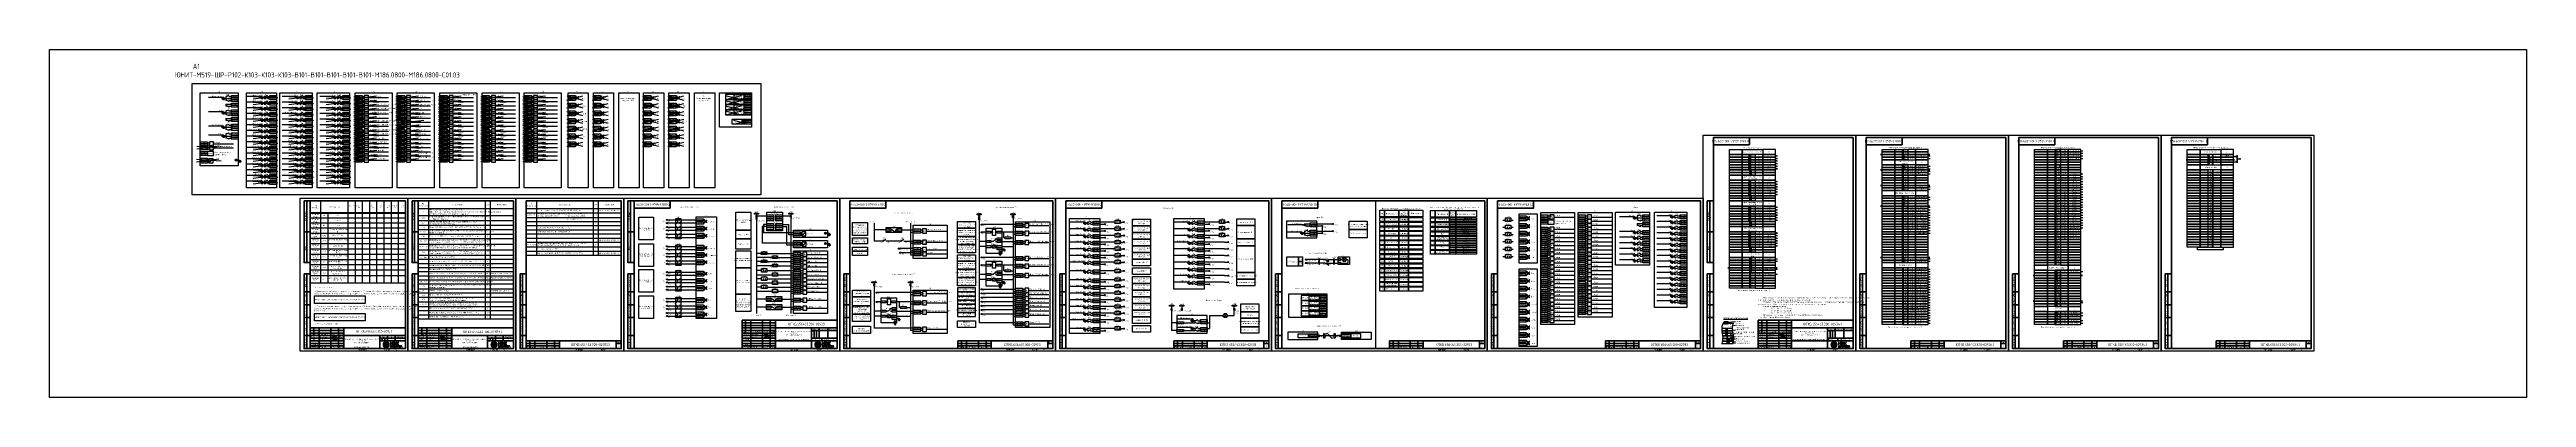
# Model space of a CAD drawing. Header units: millimetres. Extents: x -1117 to 3702, y -90 to 586.
import ezdxf

# ---------------------------------------------------------------- set-up
doc = ezdxf.new("R2010")
doc.units = ezdxf.units.MM
doc.styles.add('Gost_type_A', font='GOST_A.TTF')

# ---------------------------------------------------------------- blocks, each defined once
blk = doc.blocks.new('Штамп угловой верхний')
at = {"lineweight": 50}
blk.add_lwpolyline([(0, 0), (70, 0), (70, -14), (0, -14)], close=True, dxfattribs=at)
blk = doc.blocks.new('Формат_А3')
blk.add_lwpolyline([(-420, 297), (0, 297), (0, 0), (-420, 0)], close=True)
at = {"lineweight": 50}
blk.add_lwpolyline([(-400, 292), (-5, 292), (-5, 5), (-400, 5)], close=True, dxfattribs=at)
blk = doc.blocks.new('Штамп левый верхний')
at = {"lineweight": 50}
for points in [[(-12, 0), (-7, 0), (-7, -60), (-12, -60)], [(-7, 0), (0, 0), (0, -60), (-7, -60)], [(-12, -60), (-7, -60), (-7, -120), (-12, -120)], [(-7, -60), (0, -60), (0, -120), (-7, -120)]]:
    blk.add_lwpolyline(points, close=True, dxfattribs=at)
at = {"char_height": 2.5, "width": 60, "attachment_point": 5, "rotation": 90, "style": 'Gost_type_A'}
for s, insert in [('Перв. примен.', (-9.5, -30)), ('Справ. №', (-9.5, -90))]:
    blk.add_mtext(s, dxfattribs=dict(at, insert=insert))
blk = doc.blocks.new('Штамп левый нижний')
at = {"lineweight": 50}
for points in [[(-12, 145), (-7, 145), (-7, 110), (-12, 110)], [(-7, 145), (0, 145), (0, 110), (-7, 110)], [(-12, 110), (-7, 110), (-7, 85), (-12, 85)], [(-7, 110), (0, 110), (0, 85), (-7, 85)], [(-12, 85), (-7, 85), (-7, 60), (-12, 60)], [(-12, 60), (-7, 60), (-7, 25), (-12, 25)], [(-7, 85), (0, 85), (0, 60), (-7, 60)], [(-7, 60), (0, 60), (0, 25), (-7, 25)], [(-12, 25), (-7, 25), (-7, 0), (-12, 0)], [(-7, 25), (0, 25), (0, 0), (-7, 0)]]:
    blk.add_lwpolyline(points, close=True, dxfattribs=at)
at = {"char_height": 2.5, "attachment_point": 5, "rotation": 90, "style": 'Gost_type_A'}
for s, insert, width in [('Инв. № дубл.', (-9.5, 97.5), 25), ('Подп. и дата', (-9.5, 127.5), 35), ('Подп. и дата', (-9.5, 42.5), 35), ('Взам. инв. №', (-9.5, 72.5), 25), ('Инв. N подл.', (-9.5, 12.5), 25)]:
    blk.add_mtext(s, dxfattribs=dict(at, insert=insert, width=width))
blk = doc.blocks.new('*U17')
at = {"lineweight": 0, "true_color": 0x00cb62}
h = blk.add_hatch(color=112, dxfattribs=at)
h.dxf.hatch_style = 1
edge = h.paths.add_edge_path()
edge.add_spline(control_points=[(-12.5, 6.1), (-15.9, 6.1), (-18.6, 3.3), (-18.6, 0)], knot_values=[1, 1, 1, 1, 2, 2, 2, 2], degree=3, periodic=0)
edge.add_spline(control_points=[(-18.6, 0), (-18.6, -3.4), (-15.9, -6.2), (-12.5, -6.2)], knot_values=[0, 0, 0, 0, 1, 1, 1, 1], degree=3, periodic=0)
edge.add_spline(control_points=[(-12.5, -6.2), (-9.1, -6.2), (-6.3, -3.4), (-6.3, 0)], knot_values=[3, 3, 3, 3, 4, 4, 4, 4], degree=3, periodic=0)
edge.add_spline(control_points=[(-6.3, 0), (-6.3, 3.3), (-9.1, 6.1), (-12.5, 6.1)], knot_values=[2, 2, 2, 2, 3, 3, 3, 3], degree=3, periodic=0)
edge = h.paths.add_edge_path(flags=16)
edge.add_spline(control_points=[(-18.2, 0), (-18.2, 3.2), (-15.7, 6), (-12.5, 6)], knot_values=[0, 0, 0, 0, 1, 1, 1, 1], degree=3, periodic=0)
edge.add_spline(control_points=[(-12.5, 6), (-9.2, 6), (-6.7, 3.2), (-6.7, 0)], knot_values=[3, 3, 3, 3, 4, 4, 4, 4], degree=3, periodic=0)
edge.add_spline(control_points=[(-6.7, 0), (-6.7, -3.3), (-9.2, -5.8), (-12.5, -5.8)], knot_values=[2, 2, 2, 2, 3, 3, 3, 3], degree=3, periodic=0)
edge.add_spline(control_points=[(-12.5, -5.8), (-15.7, -5.8), (-18.2, -3.3), (-18.2, 0)], knot_values=[1, 1, 1, 1, 2, 2, 2, 2], degree=3, periodic=0)
h = blk.add_hatch(color=112, dxfattribs=at)
h.dxf.hatch_style = 1
edge = h.paths.add_edge_path()
edge.add_spline(control_points=[(-12.5, 5.5), (-15.7, 5.5), (-18.2, 3), (-18.2, 0)], knot_values=[1, 1, 1, 1, 2, 2, 2, 2], degree=3, periodic=0)
edge.add_spline(control_points=[(-18.2, 0), (-18.2, -3.1), (-15.7, -5.6), (-12.5, -5.6)], knot_values=[0, 0, 0, 0, 1, 1, 1, 1], degree=3, periodic=0)
edge.add_spline(control_points=[(-12.5, -5.6), (-9.3, -5.6), (-6.7, -3.1), (-6.7, 0)], knot_values=[3, 3, 3, 3, 4, 4, 4, 4], degree=3, periodic=0)
edge.add_spline(control_points=[(-6.7, 0), (-6.7, 3), (-9.3, 5.5), (-12.5, 5.5)], knot_values=[2, 2, 2, 2, 3, 3, 3, 3], degree=3, periodic=0)
edge = h.paths.add_edge_path(flags=16)
edge.add_spline(control_points=[(-17.9, 0), (-17.9, 2.9), (-15.5, 5.4), (-12.5, 5.4)], knot_values=[0, 0, 0, 0, 1, 1, 1, 1], degree=3, periodic=0)
edge.add_spline(control_points=[(-12.5, 5.4), (-9.4, 5.4), (-7.1, 2.9), (-7.1, 0)], knot_values=[3, 3, 3, 3, 4, 4, 4, 4], degree=3, periodic=0)
edge.add_spline(control_points=[(-7.1, 0), (-7.1, -3), (-9.4, -5.3), (-12.5, -5.3)], knot_values=[2, 2, 2, 2, 3, 3, 3, 3], degree=3, periodic=0)
edge.add_spline(control_points=[(-12.5, -5.3), (-15.5, -5.3), (-17.9, -3), (-17.9, 0)], knot_values=[1, 1, 1, 1, 2, 2, 2, 2], degree=3, periodic=0)
h = blk.add_hatch(color=112, dxfattribs=at)
h.dxf.hatch_style = 1
edge = h.paths.add_edge_path()
edge.add_spline(control_points=[(-17.9, 0), (-17.9, -2.8), (-15.5, -5), (-12.5, -5)], knot_values=[0, 0, 0, 0, 1, 1, 1, 1], degree=3, periodic=0)
edge.add_spline(control_points=[(-12.5, -5), (-9.5, -5), (-7.1, -2.8), (-7.1, 0)], knot_values=[3, 3, 3, 3, 4, 4, 4, 4], degree=3, periodic=0)
edge.add_spline(control_points=[(-7.1, 0), (-7.1, 2.7), (-9.5, 4.9), (-12.5, 4.9)], knot_values=[2, 2, 2, 2, 3, 3, 3, 3], degree=3, periodic=0)
edge.add_spline(control_points=[(-12.5, 4.9), (-15.5, 4.9), (-17.9, 2.7), (-17.9, 0)], knot_values=[1, 1, 1, 1, 2, 2, 2, 2], degree=3, periodic=0)
edge = h.paths.add_edge_path(flags=16)
edge.add_spline(control_points=[(-17.5, 0), (-17.5, 2.6), (-15.3, 4.8), (-12.5, 4.8)], knot_values=[0, 0, 0, 0, 1, 1, 1, 1], degree=3, periodic=0)
edge.add_spline(control_points=[(-12.5, 4.8), (-9.6, 4.8), (-7.4, 2.6), (-7.4, 0)], knot_values=[3, 3, 3, 3, 4, 4, 4, 4], degree=3, periodic=0)
edge.add_spline(control_points=[(-7.4, 0), (-7.4, -2.7), (-9.6, -4.7), (-12.5, -4.7)], knot_values=[2, 2, 2, 2, 3, 3, 3, 3], degree=3, periodic=0)
edge.add_spline(control_points=[(-12.5, -4.7), (-15.3, -4.7), (-17.5, -2.7), (-17.5, 0)], knot_values=[1, 1, 1, 1, 2, 2, 2, 2], degree=3, periodic=0)
h = blk.add_hatch(color=112, dxfattribs=at)
h.dxf.hatch_style = 1
edge = h.paths.add_edge_path()
edge.add_spline(control_points=[(-7.4, 0), (-7.4, 0.3), (-7.5, 0.6), (-7.5, 0.9)], knot_values=[3, 3, 3, 3, 3.12466, 3.12466, 3.12466, 3.12466], degree=3, periodic=0)
edge.add_spline(control_points=[(-7.5, 0.9), (-8, 2.9), (-10.1, 4.4), (-12.5, 4.4)], knot_values=[2, 2, 2, 2, 2.864772, 2.864772, 2.864772, 2.864772], degree=3, periodic=0)
edge.add_spline(control_points=[(-12.5, 4.4), (-14.9, 4.4), (-16.9, 2.9), (-17.4, 0.9)], knot_values=[1.135231, 1.135231, 1.135231, 1.135231, 2, 2, 2, 2], degree=3, periodic=0)
edge.add_spline(control_points=[(-17.4, 0.9), (-17.5, 0.6), (-17.5, 0.3), (-17.5, 0)], knot_values=[0.875337, 0.875337, 0.875337, 0.875337, 1, 1, 1, 1], degree=3, periodic=0)
edge.add_spline(control_points=[(-17.5, 0), (-17.5, -0.4), (-17.5, -0.7), (-17.4, -1.1)], knot_values=[1, 1, 1, 1, 1.132178, 1.132178, 1.132178, 1.132178], degree=3, periodic=0)
edge.add_spline(control_points=[(-17.4, -1.1), (-16.9, -3), (-14.9, -4.5), (-12.5, -4.5)], knot_values=[0, 0, 0, 0, 0.858028, 0.858028, 0.858028, 0.858028], degree=3, periodic=0)
edge.add_spline(control_points=[(-12.5, -4.5), (-10.1, -4.5), (-8.1, -3), (-7.6, -1.1)], knot_values=[3.141968, 3.141968, 3.141968, 3.141968, 4, 4, 4, 4], degree=3, periodic=0)
edge.add_spline(control_points=[(-7.6, -1.1), (-7.5, -0.7), (-7.4, -0.4), (-7.4, 0)], knot_values=[2.867825, 2.867825, 2.867825, 2.867825, 3, 3, 3, 3], degree=3, periodic=0)
edge = h.paths.add_edge_path(flags=16)
edge.add_spline(control_points=[(-17.2, 0), (-17.2, 0.2), (-17.1, 0.5), (-17.1, 0.8)], knot_values=[1, 1, 1, 1, 1.132889, 1.132889, 1.132889, 1.132889], degree=3, periodic=0)
edge.add_spline(control_points=[(-17.1, 0.8), (-16.6, 2.7), (-14.8, 4.2), (-12.5, 4.2)], knot_values=[0, 0, 0, 0, 0.878882, 0.878882, 0.878882, 0.878882], degree=3, periodic=0)
edge.add_spline(control_points=[(-12.5, 4.2), (-10.1, 4.2), (-8.3, 2.7), (-7.9, 0.8)], knot_values=[3.121118, 3.121118, 3.121118, 3.121118, 4, 4, 4, 4], degree=3, periodic=0)
edge.add_spline(control_points=[(-7.9, 0.8), (-7.8, 0.5), (-7.8, 0.2), (-7.8, 0)], knot_values=[2.867111, 2.867111, 2.867111, 2.867111, 3, 3, 3, 3], degree=3, periodic=0)
edge.add_spline(control_points=[(-7.8, 0), (-7.8, -0.3), (-7.8, -0.6), (-7.9, -0.9)], knot_values=[3, 3, 3, 3, 3.139265, 3.139265, 3.139265, 3.139265], degree=3, periodic=0)
edge.add_spline(control_points=[(-7.9, -0.9), (-8.3, -2.8), (-10.2, -4.1), (-12.5, -4.1), (-14.8, -4.1), (-16.6, -2.8), (-17, -0.9)], knot_values=[1.128324, 1.128324, 1.128324, 1.128324, 2, 2, 2, 2.871676, 2.871676, 2.871676, 2.871676], degree=3, periodic=0)
edge.add_spline(control_points=[(-17, -0.9), (-17.1, -0.6), (-17.2, -0.3), (-17.2, 0)], knot_values=[0.860735, 0.860735, 0.860735, 0.860735, 1, 1, 1, 1], degree=3, periodic=0)
edge = h.paths.add_edge_path(flags=0)
edge.add_spline(control_points=[(-16.8, 0), (-16.8, 0.2), (-16.8, 0.4), (-16.7, 0.6)], knot_values=[1, 1, 1, 1, 1.129952, 1.129952, 1.129952, 1.129952], degree=3, periodic=0)
edge.add_spline(control_points=[(-16.7, 0.6), (-16.3, 2.3), (-14.6, 3.7), (-12.5, 3.7)], knot_values=[0, 0, 0, 0, 0.883348, 0.883348, 0.883348, 0.883348], degree=3, periodic=0)
edge.add_spline(control_points=[(-12.5, 3.7), (-10.3, 3.7), (-8.6, 2.3), (-8.2, 0.6)], knot_values=[3.11667, 3.11667, 3.11667, 3.11667, 4, 4, 4, 4], degree=3, periodic=0)
edge.add_spline(control_points=[(-8.2, 0.6), (-8.2, 0.4), (-8.1, 0.2), (-8.1, 0)], knot_values=[2.870028, 2.870028, 2.870028, 2.870028, 3, 3, 3, 3], degree=3, periodic=0)
edge.add_spline(control_points=[(-8.1, 0), (-8.1, -0.3), (-8.2, -0.5), (-8.2, -0.8)], knot_values=[3, 3, 3, 3, 3.135947, 3.135947, 3.135947, 3.135947], degree=3, periodic=0)
edge.add_spline(control_points=[(-8.2, -0.8), (-8.6, -2.4), (-10.3, -3.5), (-12.5, -3.5)], knot_values=[2, 2, 2, 2, 2.876458, 2.876458, 2.876458, 2.876458], degree=3, periodic=0)
edge.add_spline(control_points=[(-12.5, -3.5), (-14.6, -3.5), (-16.3, -2.4), (-16.7, -0.8)], knot_values=[1.12352, 1.12352, 1.12352, 1.12352, 2, 2, 2, 2], degree=3, periodic=0)
edge.add_spline(control_points=[(-16.7, -0.8), (-16.8, -0.5), (-16.8, -0.3), (-16.8, 0)], knot_values=[0.864077, 0.864077, 0.864077, 0.864077, 1, 1, 1, 1], degree=3, periodic=0)
edge = h.paths.add_edge_path(flags=0)
edge.add_spline(control_points=[(-16.4, 0), (-16.4, 0.1), (-16.4, 0.3), (-16.4, 0.5)], knot_values=[1, 1, 1, 1, 1.126377, 1.126377, 1.126377, 1.126377], degree=3, periodic=0)
edge.add_spline(control_points=[(-16.4, 0.5), (-16, 1.9), (-14.5, 3.1), (-12.5, 3.1)], knot_values=[0, 0, 0, 0, 0.888928, 0.888928, 0.888928, 0.888928], degree=3, periodic=0)
edge.add_spline(control_points=[(-12.5, 3.1), (-10.5, 3.1), (-8.9, 1.9), (-8.6, 0.5)], knot_values=[3.111075, 3.111075, 3.111075, 3.111075, 4, 4, 4, 4], degree=3, periodic=0)
edge.add_spline(control_points=[(-8.6, 0.5), (-8.5, 0.3), (-8.5, 0.1), (-8.5, 0)], knot_values=[2.87362, 2.87362, 2.87362, 2.87362, 3, 3, 3, 3], degree=3, periodic=0)
edge.add_spline(control_points=[(-8.5, 0), (-8.5, -0.2), (-8.5, -0.4), (-8.6, -0.6)], knot_values=[3, 3, 3, 3, 3.131788, 3.131788, 3.131788, 3.131788], degree=3, periodic=0)
edge.add_spline(control_points=[(-8.6, -0.6), (-8.9, -2), (-10.5, -3), (-12.5, -3)], knot_values=[2, 2, 2, 2, 2.882553, 2.882553, 2.882553, 2.882553], degree=3, periodic=0)
edge.add_spline(control_points=[(-12.5, -3), (-14.5, -3), (-16, -2), (-16.3, -0.6)], knot_values=[1.117444, 1.117444, 1.117444, 1.117444, 2, 2, 2, 2], degree=3, periodic=0)
edge.add_spline(control_points=[(-16.3, -0.6), (-16.4, -0.4), (-16.4, -0.2), (-16.4, 0)], knot_values=[0.868215, 0.868215, 0.868215, 0.868215, 1, 1, 1, 1], degree=3, periodic=0)
edge = h.paths.add_edge_path(flags=0)
edge.add_spline(control_points=[(-16, -0.5), (-16, -0.3), (-16.1, -0.2), (-16.1, 0), (-16.1, 0.1), (-16, 0.2), (-16, 0.4)], knot_values=[0.873534, 0.873534, 0.873534, 0.873534, 1, 1, 1, 1.12176, 1.12176, 1.12176, 1.12176], degree=3, periodic=0)
edge.add_spline(control_points=[(-16, 0.4), (-15.7, 1.5), (-14.3, 2.5), (-12.5, 2.5), (-10.6, 2.5), (-9.2, 1.5), (-8.9, 0.4)], knot_values=[3.103684, 3.103684, 3.103684, 3.103684, 3.999991, 3.999991, 3.999991, 4.896306, 4.896306, 4.896306, 4.896306], degree=3, periodic=0)
edge.add_spline(control_points=[(-8.9, 0.4), (-8.9, 0.2), (-8.9, 0.1), (-8.9, 0), (-8.9, -0.2), (-8.9, -0.3), (-8.9, -0.5)], knot_values=[2.878251, 2.878251, 2.878251, 2.878251, 3, 3, 3, 3.126453, 3.126453, 3.126453, 3.126453], degree=3, periodic=0)
edge.add_spline(control_points=[(-8.9, -0.5), (-9.2, -1.6), (-10.6, -2.4), (-12.5, -2.4), (-14.3, -2.4), (-15.7, -1.6), (-16, -0.5)], knot_values=[1.109435, 1.109435, 1.109435, 1.109435, 2.000012, 2.000012, 2.000012, 2.890577, 2.890577, 2.890577, 2.890577], degree=3, periodic=0)
edge = h.paths.add_edge_path(flags=0)
edge.add_spline(control_points=[(-15.7, 0), (-15.7, 0.1), (-15.7, 0.2), (-15.6, 0.3)], knot_values=[1, 1, 1, 1, 1.121318, 1.121318, 1.121318, 1.121318], degree=3, periodic=0)
edge.add_spline(control_points=[(-15.6, 0.3), (-15.4, 1.2), (-14.1, 1.9), (-12.5, 1.9)], knot_values=[0, 0, 0, 0, 0.9007, 0.9007, 0.9007, 0.9007], degree=3, periodic=0)
edge.add_spline(control_points=[(-12.5, 1.9), (-10.8, 1.9), (-9.5, 1.2), (-9.3, 0.3)], knot_values=[3.099305, 3.099305, 3.099305, 3.099305, 4, 4, 4, 4], degree=3, periodic=0)
edge.add_spline(control_points=[(-9.3, 0.3), (-9.3, 0.2), (-9.2, 0.1), (-9.2, 0)], knot_values=[2.878676, 2.878676, 2.878676, 2.878676, 3, 3, 3, 3], degree=3, periodic=0)
edge.add_spline(control_points=[(-9.2, 0), (-9.2, -0.2), (-9.3, -0.3), (-9.3, -0.4)], knot_values=[3, 3, 3, 3, 3.126159, 3.126159, 3.126159, 3.126159], degree=3, periodic=0)
edge.add_spline(control_points=[(-9.3, -0.4), (-9.5, -1.2), (-10.8, -1.8), (-12.5, -1.8), (-14.1, -1.8), (-15.4, -1.2), (-15.6, -0.4)], knot_values=[1.105344, 1.105344, 1.105344, 1.105344, 1.999995, 1.999995, 1.999995, 2.89465, 2.89465, 2.89465, 2.89465], degree=3, periodic=0)
edge.add_spline(control_points=[(-15.6, -0.4), (-15.7, -0.3), (-15.7, -0.2), (-15.7, 0)], knot_values=[0.873848, 0.873848, 0.873848, 0.873848, 1, 1, 1, 1], degree=3, periodic=0)
edge = h.paths.add_edge_path(flags=0)
edge.add_spline(control_points=[(-15.3, 0), (-15.3, 0), (-15.3, 0.1), (-15.3, 0.2)], knot_values=[1, 1, 1, 1, 1.112633, 1.112633, 1.112633, 1.112633], degree=3, periodic=0)
edge.add_spline(control_points=[(-15.3, 0.2), (-15.1, 0.8), (-13.9, 1.4), (-12.5, 1.4)], knot_values=[0, 0, 0, 0, 0.904875, 0.904875, 0.904875, 0.904875], degree=3, periodic=0)
edge.add_spline(control_points=[(-12.5, 1.4), (-11, 1.4), (-9.9, 0.8), (-9.6, 0.2)], knot_values=[3.095133, 3.095133, 3.095133, 3.095133, 4, 4, 4, 4], degree=3, periodic=0)
edge.add_spline(control_points=[(-9.6, 0.2), (-9.6, 0.1), (-9.6, 0), (-9.6, 0)], knot_values=[2.887357, 2.887357, 2.887357, 2.887357, 3, 3, 3, 3], degree=3, periodic=0)
edge.add_spline(control_points=[(-9.6, 0), (-9.6, -0.1), (-9.6, -0.2), (-9.7, -0.3)], knot_values=[3, 3, 3, 3, 3.117814, 3.117814, 3.117814, 3.117814], degree=3, periodic=0)
edge.add_spline(control_points=[(-9.7, -0.3), (-9.9, -0.9), (-11, -1.2), (-12.5, -1.2)], knot_values=[2, 2, 2, 2, 2.897768, 2.897768, 2.897768, 2.897768], degree=3, periodic=0)
edge.add_spline(control_points=[(-12.5, -1.2), (-13.9, -1.2), (-15.1, -0.9), (-15.3, -0.3)], knot_values=[1.102221, 1.102221, 1.102221, 1.102221, 2, 2, 2, 2], degree=3, periodic=0)
edge.add_spline(control_points=[(-15.3, -0.3), (-15.3, -0.2), (-15.3, -0.1), (-15.3, 0)], knot_values=[0.882198, 0.882198, 0.882198, 0.882198, 1, 1, 1, 1], degree=3, periodic=0)
edge = h.paths.add_edge_path(flags=0)
edge.add_spline(control_points=[(-15, 0), (-15, 0), (-15, 0), (-14.9, 0)], knot_values=[0.901648, 0.901648, 0.901648, 0.901648, 1, 1, 1, 1], degree=3, periodic=0)
edge.add_spline(control_points=[(-14.9, 0), (-14.8, 0.4), (-13.9, 0.8), (-12.5, 0.8)], knot_values=[0, 0, 0, 0, 0.912829, 0.912829, 0.912829, 0.912829], degree=3, periodic=0)
edge.add_spline(control_points=[(-12.5, 0.8), (-11.1, 0.8), (-10.2, 0.4), (-10, 0)], knot_values=[3.087219, 3.087219, 3.087219, 3.087219, 4, 4, 4, 4], degree=3, periodic=0)
edge.add_spline(control_points=[(-10, 0), (-10, 0), (-10, 0), (-10, 0)], knot_values=[3, 3, 3, 3, 3.098413, 3.098413, 3.098413, 3.098413], degree=3, periodic=0)
edge.add_spline(control_points=[(-10, 0), (-10, -0.1), (-10, -0.1), (-10, -0.1)], knot_values=[2.896056, 2.896056, 2.896056, 2.896056, 3, 3, 3, 3], degree=3, periodic=0)
edge.add_spline(control_points=[(-10, -0.1), (-10.2, -0.4), (-11.1, -0.7), (-12.5, -0.7)], knot_values=[2, 2, 2, 2, 2.903474, 2.903474, 2.903474, 2.903474], degree=3, periodic=0)
edge.add_spline(control_points=[(-12.5, -0.7), (-13.8, -0.7), (-14.8, -0.4), (-14.9, -0.1)], knot_values=[1.096469, 1.096469, 1.096469, 1.096469, 2, 2, 2, 2], degree=3, periodic=0)
edge.add_spline(control_points=[(-14.9, -0.1), (-15, -0.1), (-15, -0.1), (-15, 0)], knot_values=[1, 1, 1, 1, 1.103878, 1.103878, 1.103878, 1.103878], degree=3, periodic=0)
edge = h.paths.add_edge_path(flags=0)
edge.add_spline(control_points=[(-14.6, 0), (-14.6, 0), (-13.3, 0.1), (-12.5, 0.1)], knot_values=[1, 1, 1, 1, 2, 2, 2, 2], degree=3, periodic=0)
edge.add_spline(control_points=[(-12.5, 0.1), (-11.7, 0.1), (-10.4, 0), (-10.4, 0)], knot_values=[2, 2, 2, 2, 3, 3, 3, 3], degree=3, periodic=0)
edge.add_spline(control_points=[(-10.4, 0), (-10.4, -0.1), (-11.7, -0.2), (-12.5, -0.2)], knot_values=[3, 3, 3, 3, 4, 4, 4, 4], degree=3, periodic=0)
edge.add_spline(control_points=[(-12.5, -0.2), (-13.3, -0.2), (-14.6, -0.1), (-14.6, 0)], knot_values=[0, 0, 0, 0, 1, 1, 1, 1], degree=3, periodic=0)
h = blk.add_hatch(color=112, dxfattribs=at)
h.dxf.hatch_style = 1
edge = h.paths.add_edge_path()
edge.add_spline(control_points=[(-16.7, 0.6), (-16.3, 2.3), (-14.6, 3.7), (-12.5, 3.7)], knot_values=[0, 0, 0, 0, 0.883348, 0.883348, 0.883348, 0.883348], degree=3, periodic=0)
edge.add_spline(control_points=[(-12.5, 3.7), (-10.3, 3.7), (-8.6, 2.3), (-8.2, 0.6)], knot_values=[3.11667, 3.11667, 3.11667, 3.11667, 4, 4, 4, 4], degree=3, periodic=0)
edge.add_spline(control_points=[(-8.2, 0.6), (-8.2, 0.4), (-8.1, 0.2), (-8.1, 0)], knot_values=[2.870028, 2.870028, 2.870028, 2.870028, 3, 3, 3, 3], degree=3, periodic=0)
edge.add_spline(control_points=[(-8.1, 0), (-8.1, -0.3), (-8.2, -0.5), (-8.2, -0.8)], knot_values=[3, 3, 3, 3, 3.135947, 3.135947, 3.135947, 3.135947], degree=3, periodic=0)
edge.add_spline(control_points=[(-8.2, -0.8), (-8.6, -2.4), (-10.3, -3.5), (-12.5, -3.5)], knot_values=[2, 2, 2, 2, 2.876458, 2.876458, 2.876458, 2.876458], degree=3, periodic=0)
edge.add_spline(control_points=[(-12.5, -3.5), (-13.9, -3.5), (-15.1, -3.1), (-15.8, -2.3)], knot_values=[1.431996, 1.431996, 1.431996, 1.431996, 2, 2, 2, 2], degree=3, periodic=0)
edge.add_line((-15.8, -2.3), (-16.1, -2.5))
edge.add_spline(control_points=[(-16.1, -2.5), (-15.3, -3.3), (-13.9, -3.9), (-12.5, -3.9)], knot_values=[0, 0, 0, 0, 0.570003, 0.570003, 0.570003, 0.570003], degree=3, periodic=0)
edge.add_spline(control_points=[(-12.5, -3.9), (-10.2, -3.9), (-8.4, -2.6), (-7.9, -0.9)], knot_values=[3.139265, 3.139265, 3.139265, 3.139265, 4, 4, 4, 4], degree=3, periodic=0)
edge.add_spline(control_points=[(-7.9, -0.9), (-7.8, -0.6), (-7.8, -0.3), (-7.8, 0), (-7.8, 0.2), (-7.8, 0.5), (-7.9, 0.8)], knot_values=[2.871676, 2.871676, 2.871676, 2.871676, 3, 3, 3, 3.121118, 3.121118, 3.121118, 3.121118], degree=3, periodic=0)
edge.add_spline(control_points=[(-7.9, 0.8), (-8.3, 2.5), (-10.2, 3.8), (-12.5, 3.8)], knot_values=[2, 2, 2, 2, 2.867111, 2.867111, 2.867111, 2.867111], degree=3, periodic=0)
edge.add_spline(control_points=[(-12.5, 3.8), (-14.7, 3.8), (-16.6, 2.5), (-17.1, 0.8)], knot_values=[1.132889, 1.132889, 1.132889, 1.132889, 2, 2, 2, 2], degree=3, periodic=0)
edge.add_spline(control_points=[(-17.1, 0.8), (-17.1, 0.5), (-17.1, 0.2), (-17.1, 0), (-17.1, -0.3), (-17.1, -0.6), (-17, -0.9)], knot_values=[0.878882, 0.878882, 0.878882, 0.878882, 1, 1, 1, 1.128324, 1.128324, 1.128324, 1.128324], degree=3, periodic=0)
edge.add_spline(control_points=[(-17, -0.9), (-16.9, -1.5), (-16.6, -2), (-16.1, -2.5)], knot_values=[0.570003, 0.570003, 0.570003, 0.570003, 0.860735, 0.860735, 0.860735, 0.860735], degree=3, periodic=0)
edge.add_line((-16.1, -2.5), (-15.8, -2.3))
edge.add_spline(control_points=[(-15.8, -2.3), (-16.3, -1.8), (-16.6, -1.3), (-16.7, -0.8)], knot_values=[1.12352, 1.12352, 1.12352, 1.12352, 1.431996, 1.431996, 1.431996, 1.431996], degree=3, periodic=0)
edge.add_spline(control_points=[(-16.7, -0.8), (-16.8, -0.5), (-16.8, -0.3), (-16.8, 0)], knot_values=[0.864077, 0.864077, 0.864077, 0.864077, 1, 1, 1, 1], degree=3, periodic=0)
edge.add_spline(control_points=[(-16.8, 0), (-16.8, 0.2), (-16.8, 0.4), (-16.7, 0.6)], knot_values=[1, 1, 1, 1, 1.129952, 1.129952, 1.129952, 1.129952], degree=3, periodic=0)
h = blk.add_hatch(color=112, dxfattribs=at)
h.dxf.hatch_style = 1
edge = h.paths.add_edge_path()
edge.add_spline(control_points=[(-16.8, 0), (-16.8, -0.3), (-16.7, -0.5), (-16.7, -0.8)], knot_values=[1, 1, 1, 1, 1.12352, 1.12352, 1.12352, 1.12352], degree=3, periodic=0)
edge.add_spline(control_points=[(-16.7, -0.8), (-16.3, -2.2), (-14.5, -3.3), (-12.5, -3.3)], knot_values=[0, 0, 0, 0, 0.864077, 0.864077, 0.864077, 0.864077], degree=3, periodic=0)
edge.add_spline(control_points=[(-12.5, -3.3), (-10.4, -3.3), (-8.7, -2.2), (-8.2, -0.8)], knot_values=[3.135947, 3.135947, 3.135947, 3.135947, 4, 4, 4, 4], degree=3, periodic=0)
edge.add_spline(control_points=[(-8.2, -0.8), (-8.2, -0.5), (-8.2, -0.3), (-8.2, 0)], knot_values=[2.876458, 2.876458, 2.876458, 2.876458, 3, 3, 3, 3], degree=3, periodic=0)
edge.add_spline(control_points=[(-8.2, 0), (-8.2, 0.2), (-8.2, 0.4), (-8.2, 0.6)], knot_values=[3, 3, 3, 3, 3.11667, 3.11667, 3.11667, 3.11667], degree=3, periodic=0)
edge.add_spline(control_points=[(-8.2, 0.6), (-8.7, 2.1), (-10.4, 3.2), (-12.5, 3.2)], knot_values=[2, 2, 2, 2, 2.870028, 2.870028, 2.870028, 2.870028], degree=3, periodic=0)
edge.add_spline(control_points=[(-12.5, 3.2), (-14.5, 3.2), (-16.3, 2.1), (-16.7, 0.6)], knot_values=[1.129952, 1.129952, 1.129952, 1.129952, 2, 2, 2, 2], degree=3, periodic=0)
edge.add_spline(control_points=[(-16.7, 0.6), (-16.8, 0.4), (-16.8, 0.2), (-16.8, 0)], knot_values=[0.883348, 0.883348, 0.883348, 0.883348, 1, 1, 1, 1], degree=3, periodic=0)
edge = h.paths.add_edge_path(flags=16)
edge.add_spline(control_points=[(-16.4, 0), (-16.4, 0.1), (-16.4, 0.3), (-16.4, 0.5)], knot_values=[1, 1, 1, 1, 1.126377, 1.126377, 1.126377, 1.126377], degree=3, periodic=0)
edge.add_spline(control_points=[(-16.4, 0.5), (-16, 1.9), (-14.5, 3.1), (-12.5, 3.1)], knot_values=[0, 0, 0, 0, 0.888928, 0.888928, 0.888928, 0.888928], degree=3, periodic=0)
edge.add_spline(control_points=[(-12.5, 3.1), (-10.5, 3.1), (-8.9, 1.9), (-8.6, 0.5)], knot_values=[3.111075, 3.111075, 3.111075, 3.111075, 4, 4, 4, 4], degree=3, periodic=0)
edge.add_spline(control_points=[(-8.6, 0.5), (-8.5, 0.3), (-8.5, 0.1), (-8.5, 0)], knot_values=[2.87362, 2.87362, 2.87362, 2.87362, 3, 3, 3, 3], degree=3, periodic=0)
edge.add_spline(control_points=[(-8.5, 0), (-8.5, -0.2), (-8.5, -0.4), (-8.6, -0.6)], knot_values=[3, 3, 3, 3, 3.131788, 3.131788, 3.131788, 3.131788], degree=3, periodic=0)
edge.add_spline(control_points=[(-8.6, -0.6), (-8.9, -2), (-10.5, -3), (-12.5, -3)], knot_values=[2, 2, 2, 2, 2.882553, 2.882553, 2.882553, 2.882553], degree=3, periodic=0)
edge.add_spline(control_points=[(-12.5, -3), (-14.5, -3), (-16, -2), (-16.3, -0.6)], knot_values=[1.117444, 1.117444, 1.117444, 1.117444, 2, 2, 2, 2], degree=3, periodic=0)
edge.add_spline(control_points=[(-16.3, -0.6), (-16.4, -0.4), (-16.4, -0.2), (-16.4, 0)], knot_values=[0.868215, 0.868215, 0.868215, 0.868215, 1, 1, 1, 1], degree=3, periodic=0)
edge = h.paths.add_edge_path(flags=0)
edge.add_spline(control_points=[(-16, -0.5), (-16, -0.3), (-16.1, -0.2), (-16.1, 0), (-16.1, 0.1), (-16, 0.2), (-16, 0.4)], knot_values=[0.873534, 0.873534, 0.873534, 0.873534, 1, 1, 1, 1.12176, 1.12176, 1.12176, 1.12176], degree=3, periodic=0)
edge.add_spline(control_points=[(-16, 0.4), (-15.7, 1.5), (-14.3, 2.5), (-12.5, 2.5), (-10.6, 2.5), (-9.2, 1.5), (-8.9, 0.4)], knot_values=[3.103684, 3.103684, 3.103684, 3.103684, 3.999991, 3.999991, 3.999991, 4.896306, 4.896306, 4.896306, 4.896306], degree=3, periodic=0)
edge.add_spline(control_points=[(-8.9, 0.4), (-8.9, 0.2), (-8.9, 0.1), (-8.9, 0), (-8.9, -0.2), (-8.9, -0.3), (-8.9, -0.5)], knot_values=[2.878251, 2.878251, 2.878251, 2.878251, 3, 3, 3, 3.126453, 3.126453, 3.126453, 3.126453], degree=3, periodic=0)
edge.add_spline(control_points=[(-8.9, -0.5), (-9.2, -1.6), (-10.6, -2.4), (-12.5, -2.4), (-14.3, -2.4), (-15.7, -1.6), (-16, -0.5)], knot_values=[1.109435, 1.109435, 1.109435, 1.109435, 2.000012, 2.000012, 2.000012, 2.890577, 2.890577, 2.890577, 2.890577], degree=3, periodic=0)
edge = h.paths.add_edge_path(flags=0)
edge.add_spline(control_points=[(-15.7, 0), (-15.7, 0.1), (-15.7, 0.2), (-15.6, 0.3)], knot_values=[1, 1, 1, 1, 1.121318, 1.121318, 1.121318, 1.121318], degree=3, periodic=0)
edge.add_spline(control_points=[(-15.6, 0.3), (-15.4, 1.2), (-14.1, 1.9), (-12.5, 1.9)], knot_values=[0, 0, 0, 0, 0.9007, 0.9007, 0.9007, 0.9007], degree=3, periodic=0)
edge.add_spline(control_points=[(-12.5, 1.9), (-10.8, 1.9), (-9.5, 1.2), (-9.3, 0.3)], knot_values=[3.099305, 3.099305, 3.099305, 3.099305, 4, 4, 4, 4], degree=3, periodic=0)
edge.add_spline(control_points=[(-9.3, 0.3), (-9.3, 0.2), (-9.2, 0.1), (-9.2, 0)], knot_values=[2.878676, 2.878676, 2.878676, 2.878676, 3, 3, 3, 3], degree=3, periodic=0)
edge.add_spline(control_points=[(-9.2, 0), (-9.2, -0.2), (-9.3, -0.3), (-9.3, -0.4)], knot_values=[3, 3, 3, 3, 3.126159, 3.126159, 3.126159, 3.126159], degree=3, periodic=0)
edge.add_spline(control_points=[(-9.3, -0.4), (-9.5, -1.2), (-10.8, -1.8), (-12.5, -1.8), (-14.1, -1.8), (-15.4, -1.2), (-15.6, -0.4)], knot_values=[1.105344, 1.105344, 1.105344, 1.105344, 1.999995, 1.999995, 1.999995, 2.89465, 2.89465, 2.89465, 2.89465], degree=3, periodic=0)
edge.add_spline(control_points=[(-15.6, -0.4), (-15.7, -0.3), (-15.7, -0.2), (-15.7, 0)], knot_values=[0.873848, 0.873848, 0.873848, 0.873848, 1, 1, 1, 1], degree=3, periodic=0)
edge = h.paths.add_edge_path(flags=0)
edge.add_spline(control_points=[(-15.3, 0.2), (-15.1, 0.8), (-13.9, 1.4), (-12.5, 1.4)], knot_values=[0, 0, 0, 0, 0.904875, 0.904875, 0.904875, 0.904875], degree=3, periodic=0)
edge.add_spline(control_points=[(-12.5, 1.4), (-11, 1.4), (-9.9, 0.8), (-9.6, 0.2)], knot_values=[3.095133, 3.095133, 3.095133, 3.095133, 4, 4, 4, 4], degree=3, periodic=0)
edge.add_spline(control_points=[(-9.6, 0.2), (-9.6, 0.1), (-9.6, 0), (-9.6, 0)], knot_values=[2.887357, 2.887357, 2.887357, 2.887357, 3, 3, 3, 3], degree=3, periodic=0)
edge.add_spline(control_points=[(-9.7, -0.3), (-9.6, -0.2), (-9.6, -0.1), (-9.6, 0)], knot_values=[3, 3, 3, 3, 3.117814, 3.117814, 3.117814, 3.117814], degree=3, periodic=0)
edge.add_spline(control_points=[(-9.7, -0.3), (-9.9, -0.9), (-11, -1.2), (-12.5, -1.2)], knot_values=[2, 2, 2, 2, 2.897768, 2.897768, 2.897768, 2.897768], degree=3, periodic=0)
edge.add_spline(control_points=[(-12.5, -1.2), (-13.9, -1.2), (-15.1, -0.9), (-15.3, -0.3)], knot_values=[1.102221, 1.102221, 1.102221, 1.102221, 2, 2, 2, 2], degree=3, periodic=0)
edge.add_spline(control_points=[(-15.3, 0), (-15.3, -0.1), (-15.3, -0.2), (-15.3, -0.3)], knot_values=[0.882198, 0.882198, 0.882198, 0.882198, 1, 1, 1, 1], degree=3, periodic=0)
edge.add_spline(control_points=[(-15.3, 0), (-15.3, 0), (-15.3, 0.1), (-15.3, 0.2)], knot_values=[1, 1, 1, 1, 1.112633, 1.112633, 1.112633, 1.112633], degree=3, periodic=0)
edge = h.paths.add_edge_path(flags=0)
edge.add_spline(control_points=[(-12.5, 0.4), (-13.3, 0.4), (-14.7, 0.3), (-14.9, 0)], knot_values=[0, 0, 0, 0, 0.901648, 0.901648, 0.901648, 0.901648], degree=3, periodic=0)
edge.add_spline(control_points=[(-14.9, 0), (-14.8, 0.4), (-13.9, 0.8), (-12.5, 0.8)], knot_values=[0, 0, 0, 0, 0.912829, 0.912829, 0.912829, 0.912829], degree=3, periodic=0)
edge.add_spline(control_points=[(-12.5, 0.8), (-11.1, 0.8), (-10.2, 0.4), (-10, 0)], knot_values=[3.087219, 3.087219, 3.087219, 3.087219, 4, 4, 4, 4], degree=3, periodic=0)
edge.add_spline(control_points=[(-10, 0), (-10, 0), (-10, 0), (-10, 0)], knot_values=[3, 3, 3, 3, 3.098413, 3.098413, 3.098413, 3.098413], degree=3, periodic=0)
edge.add_spline(control_points=[(-10, 0), (-10, -0.1), (-10, -0.1), (-10, -0.1)], knot_values=[2.896056, 2.896056, 2.896056, 2.896056, 3, 3, 3, 3], degree=3, periodic=0)
edge.add_spline(control_points=[(-12.5, -0.4), (-11.6, -0.4), (-10.3, -0.4), (-10, -0.1)], knot_values=[2, 2, 2, 2, 2.896056, 2.896056, 2.896056, 2.896056], degree=3, periodic=0)
edge.add_spline(control_points=[(-10, -0.1), (-10.2, -0.4), (-11.1, -0.7), (-12.5, -0.7)], knot_values=[2, 2, 2, 2, 2.903474, 2.903474, 2.903474, 2.903474], degree=3, periodic=0)
edge.add_spline(control_points=[(-12.5, -0.7), (-13.8, -0.7), (-14.8, -0.4), (-14.9, -0.1)], knot_values=[1.096469, 1.096469, 1.096469, 1.096469, 2, 2, 2, 2], degree=3, periodic=0)
edge.add_spline(control_points=[(-14.9, -0.1), (-15, -0.1), (-15, -0.1), (-15, 0)], knot_values=[1, 1, 1, 1, 1.103878, 1.103878, 1.103878, 1.103878], degree=3, periodic=0)
edge.add_spline(control_points=[(-15, 0), (-15, 0), (-15, 0), (-14.9, 0)], knot_values=[0.901648, 0.901648, 0.901648, 0.901648, 1, 1, 1, 1], degree=3, periodic=0)
edge = h.paths.add_edge_path(flags=0)
edge.add_spline(control_points=[(-14.6, 0), (-14.6, 0), (-13.3, 0.1), (-12.5, 0.1)], knot_values=[1, 1, 1, 1, 2, 2, 2, 2], degree=3, periodic=0)
edge.add_spline(control_points=[(-12.5, 0.1), (-11.7, 0.1), (-10.4, 0), (-10.4, 0)], knot_values=[2, 2, 2, 2, 3, 3, 3, 3], degree=3, periodic=0)
edge.add_spline(control_points=[(-10.4, 0), (-10.4, -0.1), (-11.7, -0.2), (-12.5, -0.2)], knot_values=[3, 3, 3, 3, 4, 4, 4, 4], degree=3, periodic=0)
edge.add_spline(control_points=[(-12.5, -0.2), (-13.3, -0.2), (-14.6, -0.1), (-14.6, 0)], knot_values=[0, 0, 0, 0, 1, 1, 1, 1], degree=3, periodic=0)
h = blk.add_hatch(color=112, dxfattribs=at)
h.dxf.hatch_style = 1
edge = h.paths.add_edge_path()
edge.add_spline(control_points=[(-16.4, 0.5), (-16.4, 0.3), (-16.4, 0.1), (-16.4, 0)], knot_values=[0.888928, 0.888928, 0.888928, 0.888928, 1, 1, 1, 1], degree=3, periodic=0)
edge.add_spline(control_points=[(-16.4, 0), (-16.4, -0.2), (-16.4, -0.4), (-16.3, -0.6)], knot_values=[1, 1, 1, 1, 1.117444, 1.117444, 1.117444, 1.117444], degree=3, periodic=0)
edge.add_spline(control_points=[(-16.3, -0.6), (-16, -1.8), (-14.4, -2.7), (-12.5, -2.7)], knot_values=[0, 0, 0, 0, 0.868215, 0.868215, 0.868215, 0.868215], degree=3, periodic=0)
edge.add_spline(control_points=[(-12.5, -2.7), (-10.6, -2.7), (-9, -1.8), (-8.6, -0.6)], knot_values=[3.131788, 3.131788, 3.131788, 3.131788, 4, 4, 4, 4], degree=3, periodic=0)
edge.add_spline(control_points=[(-8.6, -0.6), (-8.6, -0.4), (-8.5, -0.2), (-8.5, 0)], knot_values=[2.882553, 2.882553, 2.882553, 2.882553, 3, 3, 3, 3], degree=3, periodic=0)
edge.add_spline(control_points=[(-8.5, 0), (-8.5, 0.1), (-8.5, 0.3), (-8.6, 0.5)], knot_values=[3, 3, 3, 3, 3.111075, 3.111075, 3.111075, 3.111075], degree=3, periodic=0)
edge.add_spline(control_points=[(-8.6, 0.5), (-9, 1.7), (-10.6, 2.6), (-12.5, 2.6)], knot_values=[2, 2, 2, 2, 2.87362, 2.87362, 2.87362, 2.87362], degree=3, periodic=0)
edge.add_spline(control_points=[(-12.5, 2.6), (-14.4, 2.6), (-16, 1.7), (-16.4, 0.5)], knot_values=[1.126377, 1.126377, 1.126377, 1.126377, 2, 2, 2, 2], degree=3, periodic=0)
edge = h.paths.add_edge_path(flags=16)
edge.add_spline(control_points=[(-16, 0.4), (-15.7, 1.5), (-14.3, 2.5), (-12.5, 2.5), (-10.6, 2.5), (-9.2, 1.5), (-8.9, 0.4)], knot_values=[3.103684, 3.103684, 3.103684, 3.103684, 3.999991, 3.999991, 3.999991, 4.896306, 4.896306, 4.896306, 4.896306], degree=3, periodic=0)
edge.add_spline(control_points=[(-8.9, 0.4), (-8.9, 0.2), (-8.9, 0.1), (-8.9, 0), (-8.9, -0.2), (-8.9, -0.3), (-8.9, -0.5)], knot_values=[2.878251, 2.878251, 2.878251, 2.878251, 3, 3, 3, 3.126453, 3.126453, 3.126453, 3.126453], degree=3, periodic=0)
edge.add_spline(control_points=[(-8.9, -0.5), (-9.2, -1.6), (-10.6, -2.4), (-12.5, -2.4), (-14.3, -2.4), (-15.7, -1.6), (-16, -0.5)], knot_values=[1.109435, 1.109435, 1.109435, 1.109435, 2.000012, 2.000012, 2.000012, 2.890577, 2.890577, 2.890577, 2.890577], degree=3, periodic=0)
edge.add_spline(control_points=[(-16, -0.5), (-16, -0.3), (-16.1, -0.2), (-16.1, 0), (-16.1, 0.1), (-16, 0.2), (-16, 0.4)], knot_values=[0.873534, 0.873534, 0.873534, 0.873534, 1, 1, 1, 1.12176, 1.12176, 1.12176, 1.12176], degree=3, periodic=0)
edge = h.paths.add_edge_path(flags=0)
edge.add_spline(control_points=[(-15.6, 0.3), (-15.4, 1.2), (-14.1, 1.9), (-12.5, 1.9)], knot_values=[0, 0, 0, 0, 0.9007, 0.9007, 0.9007, 0.9007], degree=3, periodic=0)
edge.add_spline(control_points=[(-12.5, 1.9), (-10.8, 1.9), (-9.5, 1.2), (-9.3, 0.3)], knot_values=[3.099305, 3.099305, 3.099305, 3.099305, 4, 4, 4, 4], degree=3, periodic=0)
edge.add_spline(control_points=[(-9.3, 0.3), (-9.3, 0.2), (-9.2, 0.1), (-9.2, 0)], knot_values=[2.878676, 2.878676, 2.878676, 2.878676, 3, 3, 3, 3], degree=3, periodic=0)
edge.add_spline(control_points=[(-9.2, 0), (-9.2, -0.2), (-9.3, -0.3), (-9.3, -0.4)], knot_values=[3, 3, 3, 3, 3.126159, 3.126159, 3.126159, 3.126159], degree=3, periodic=0)
edge.add_spline(control_points=[(-9.3, -0.4), (-9.5, -1.2), (-10.8, -1.8), (-12.5, -1.8), (-14.1, -1.8), (-15.4, -1.2), (-15.6, -0.4)], knot_values=[1.105344, 1.105344, 1.105344, 1.105344, 1.999995, 1.999995, 1.999995, 2.89465, 2.89465, 2.89465, 2.89465], degree=3, periodic=0)
edge.add_spline(control_points=[(-15.6, -0.4), (-15.7, -0.3), (-15.7, -0.2), (-15.7, 0)], knot_values=[0.873848, 0.873848, 0.873848, 0.873848, 1, 1, 1, 1], degree=3, periodic=0)
edge.add_spline(control_points=[(-15.7, 0), (-15.7, 0.1), (-15.7, 0.2), (-15.6, 0.3)], knot_values=[1, 1, 1, 1, 1.121318, 1.121318, 1.121318, 1.121318], degree=3, periodic=0)
edge = h.paths.add_edge_path(flags=0)
edge.add_spline(control_points=[(-15.3, 0.2), (-15.1, 0.8), (-13.9, 1.4), (-12.5, 1.4)], knot_values=[0, 0, 0, 0, 0.904875, 0.904875, 0.904875, 0.904875], degree=3, periodic=0)
edge.add_spline(control_points=[(-12.5, 1.4), (-11, 1.4), (-9.9, 0.8), (-9.6, 0.2)], knot_values=[3.095133, 3.095133, 3.095133, 3.095133, 4, 4, 4, 4], degree=3, periodic=0)
edge.add_spline(control_points=[(-9.6, 0.2), (-9.6, 0.1), (-9.6, 0), (-9.6, 0)], knot_values=[2.887357, 2.887357, 2.887357, 2.887357, 3, 3, 3, 3], degree=3, periodic=0)
edge.add_spline(control_points=[(-9.7, -0.3), (-9.6, -0.2), (-9.6, -0.1), (-9.6, 0)], knot_values=[3, 3, 3, 3, 3.117814, 3.117814, 3.117814, 3.117814], degree=3, periodic=0)
edge.add_spline(control_points=[(-9.7, -0.3), (-9.9, -0.9), (-11, -1.2), (-12.5, -1.2)], knot_values=[2, 2, 2, 2, 2.897768, 2.897768, 2.897768, 2.897768], degree=3, periodic=0)
edge.add_spline(control_points=[(-12.5, -1.2), (-13.9, -1.2), (-15.1, -0.9), (-15.3, -0.3)], knot_values=[1.102221, 1.102221, 1.102221, 1.102221, 2, 2, 2, 2], degree=3, periodic=0)
edge.add_spline(control_points=[(-15.3, 0), (-15.3, -0.1), (-15.3, -0.2), (-15.3, -0.3)], knot_values=[0.882198, 0.882198, 0.882198, 0.882198, 1, 1, 1, 1], degree=3, periodic=0)
edge.add_spline(control_points=[(-15.3, 0), (-15.3, 0), (-15.3, 0.1), (-15.3, 0.2)], knot_values=[1, 1, 1, 1, 1.112633, 1.112633, 1.112633, 1.112633], degree=3, periodic=0)
edge = h.paths.add_edge_path(flags=0)
edge.add_spline(control_points=[(-14.9, 0), (-14.8, 0.4), (-13.9, 0.8), (-12.5, 0.8)], knot_values=[0, 0, 0, 0, 0.912829, 0.912829, 0.912829, 0.912829], degree=3, periodic=0)
edge.add_spline(control_points=[(-12.5, 0.8), (-11.1, 0.8), (-10.2, 0.4), (-10, 0)], knot_values=[3.087219, 3.087219, 3.087219, 3.087219, 4, 4, 4, 4], degree=3, periodic=0)
edge.add_spline(control_points=[(-10, 0), (-10, 0), (-10, 0), (-10, 0)], knot_values=[3, 3, 3, 3, 3.098413, 3.098413, 3.098413, 3.098413], degree=3, periodic=0)
edge.add_spline(control_points=[(-10, 0), (-10, -0.1), (-10, -0.1), (-10, -0.1)], knot_values=[2.896056, 2.896056, 2.896056, 2.896056, 3, 3, 3, 3], degree=3, periodic=0)
edge.add_spline(control_points=[(-12.5, -0.4), (-11.6, -0.4), (-10.3, -0.4), (-10, -0.1)], knot_values=[2, 2, 2, 2, 2.896056, 2.896056, 2.896056, 2.896056], degree=3, periodic=0)
edge.add_spline(control_points=[(-10, -0.1), (-10.2, -0.4), (-11.1, -0.7), (-12.5, -0.7)], knot_values=[2, 2, 2, 2, 2.903474, 2.903474, 2.903474, 2.903474], degree=3, periodic=0)
edge.add_spline(control_points=[(-12.5, -0.7), (-13.8, -0.7), (-14.8, -0.4), (-14.9, -0.1)], knot_values=[1.096469, 1.096469, 1.096469, 1.096469, 2, 2, 2, 2], degree=3, periodic=0)
edge.add_spline(control_points=[(-14.9, -0.1), (-15, -0.1), (-15, -0.1), (-15, 0)], knot_values=[1, 1, 1, 1, 1.103878, 1.103878, 1.103878, 1.103878], degree=3, periodic=0)
edge.add_spline(control_points=[(-15, 0), (-15, 0), (-15, 0), (-14.9, 0)], knot_values=[0.901648, 0.901648, 0.901648, 0.901648, 1, 1, 1, 1], degree=3, periodic=0)
edge.add_spline(control_points=[(-12.5, 0.4), (-13.3, 0.4), (-14.7, 0.3), (-14.9, 0)], knot_values=[0, 0, 0, 0, 0.901648, 0.901648, 0.901648, 0.901648], degree=3, periodic=0)
edge = h.paths.add_edge_path(flags=0)
edge.add_spline(control_points=[(-14.6, 0), (-14.6, 0), (-13.3, 0.1), (-12.5, 0.1)], knot_values=[1, 1, 1, 1, 2, 2, 2, 2], degree=3, periodic=0)
edge.add_spline(control_points=[(-12.5, 0.1), (-11.7, 0.1), (-10.4, 0), (-10.4, 0)], knot_values=[2, 2, 2, 2, 3, 3, 3, 3], degree=3, periodic=0)
edge.add_spline(control_points=[(-10.4, 0), (-10.4, -0.1), (-11.7, -0.2), (-12.5, -0.2)], knot_values=[3, 3, 3, 3, 4, 4, 4, 4], degree=3, periodic=0)
edge.add_spline(control_points=[(-12.5, -0.2), (-13.3, -0.2), (-14.6, -0.1), (-14.6, 0)], knot_values=[0, 0, 0, 0, 1, 1, 1, 1], degree=3, periodic=0)
h = blk.add_hatch(color=112, dxfattribs=at)
h.dxf.hatch_style = 1
edge = h.paths.add_edge_path()
edge.add_spline(control_points=[(-16, 0.4), (-16, 0.2), (-16, 0.1), (-16, 0), (-16, -0.2), (-16, -0.3), (-16, -0.5)], knot_values=[0.896306, 0.896306, 0.896306, 0.896306, 1, 1, 1, 1.109435, 1.109435, 1.109435, 1.109435], degree=3, periodic=0)
edge.add_spline(control_points=[(-16, -0.5), (-15.7, -1.4), (-14.2, -2.2), (-12.5, -2.2)], knot_values=[0, 0, 0, 0, 0.873534, 0.873534, 0.873534, 0.873534], degree=3, periodic=0)
edge.add_spline(control_points=[(-12.5, -2.2), (-10.7, -2.2), (-9.3, -1.4), (-8.9, -0.5)], knot_values=[3.126453, 3.126453, 3.126453, 3.126453, 4, 4, 4, 4], degree=3, periodic=0)
edge.add_spline(control_points=[(-8.9, -0.5), (-8.9, -0.3), (-8.9, -0.2), (-8.9, 0), (-8.9, 0.1), (-8.9, 0.2), (-8.9, 0.4)], knot_values=[2.890577, 2.890577, 2.890577, 2.890577, 3, 3, 3, 3.103684, 3.103684, 3.103684, 3.103684], degree=3, periodic=0)
edge.add_spline(control_points=[(-8.9, 0.4), (-9.3, 1.3), (-10.7, 2.1), (-12.5, 2.1), (-14.2, 2.1), (-15.7, 1.3), (-16, 0.4)], knot_values=[1.12176, 1.12176, 1.12176, 1.12176, 2.000011, 2.000011, 2.000011, 2.878251, 2.878251, 2.878251, 2.878251], degree=3, periodic=0)
edge = h.paths.add_edge_path(flags=16)
edge.add_spline(control_points=[(-15.7, 0), (-15.7, 0.1), (-15.7, 0.2), (-15.6, 0.3)], knot_values=[1, 1, 1, 1, 1.121318, 1.121318, 1.121318, 1.121318], degree=3, periodic=0)
edge.add_spline(control_points=[(-15.6, 0.3), (-15.4, 1.2), (-14.1, 1.9), (-12.5, 1.9)], knot_values=[0, 0, 0, 0, 0.9007, 0.9007, 0.9007, 0.9007], degree=3, periodic=0)
edge.add_spline(control_points=[(-12.5, 1.9), (-10.8, 1.9), (-9.5, 1.2), (-9.3, 0.3)], knot_values=[3.099305, 3.099305, 3.099305, 3.099305, 4, 4, 4, 4], degree=3, periodic=0)
edge.add_spline(control_points=[(-9.3, 0.3), (-9.3, 0.2), (-9.2, 0.1), (-9.2, 0)], knot_values=[2.878676, 2.878676, 2.878676, 2.878676, 3, 3, 3, 3], degree=3, periodic=0)
edge.add_spline(control_points=[(-9.2, 0), (-9.2, -0.2), (-9.3, -0.3), (-9.3, -0.4)], knot_values=[3, 3, 3, 3, 3.126159, 3.126159, 3.126159, 3.126159], degree=3, periodic=0)
edge.add_spline(control_points=[(-9.3, -0.4), (-9.5, -1.2), (-10.8, -1.8), (-12.5, -1.8), (-14.1, -1.8), (-15.4, -1.2), (-15.6, -0.4)], knot_values=[1.105344, 1.105344, 1.105344, 1.105344, 1.999995, 1.999995, 1.999995, 2.89465, 2.89465, 2.89465, 2.89465], degree=3, periodic=0)
edge.add_spline(control_points=[(-15.6, -0.4), (-15.7, -0.3), (-15.7, -0.2), (-15.7, 0)], knot_values=[0.873848, 0.873848, 0.873848, 0.873848, 1, 1, 1, 1], degree=3, periodic=0)
edge = h.paths.add_edge_path(flags=0)
edge.add_spline(control_points=[(-15.3, 0.2), (-15.1, 0.8), (-13.9, 1.4), (-12.5, 1.4)], knot_values=[0, 0, 0, 0, 0.904875, 0.904875, 0.904875, 0.904875], degree=3, periodic=0)
edge.add_spline(control_points=[(-12.5, 1.4), (-11, 1.4), (-9.9, 0.8), (-9.6, 0.2)], knot_values=[3.095133, 3.095133, 3.095133, 3.095133, 4, 4, 4, 4], degree=3, periodic=0)
edge.add_spline(control_points=[(-9.6, 0.2), (-9.6, 0.1), (-9.6, 0), (-9.6, 0)], knot_values=[2.887357, 2.887357, 2.887357, 2.887357, 3, 3, 3, 3], degree=3, periodic=0)
edge.add_spline(control_points=[(-9.7, -0.3), (-9.6, -0.2), (-9.6, -0.1), (-9.6, 0)], knot_values=[3, 3, 3, 3, 3.117814, 3.117814, 3.117814, 3.117814], degree=3, periodic=0)
edge.add_spline(control_points=[(-9.7, -0.3), (-9.9, -0.9), (-11, -1.2), (-12.5, -1.2)], knot_values=[2, 2, 2, 2, 2.897768, 2.897768, 2.897768, 2.897768], degree=3, periodic=0)
edge.add_spline(control_points=[(-12.5, -1.2), (-13.9, -1.2), (-15.1, -0.9), (-15.3, -0.3)], knot_values=[1.102221, 1.102221, 1.102221, 1.102221, 2, 2, 2, 2], degree=3, periodic=0)
edge.add_spline(control_points=[(-15.3, 0), (-15.3, -0.1), (-15.3, -0.2), (-15.3, -0.3)], knot_values=[0.882198, 0.882198, 0.882198, 0.882198, 1, 1, 1, 1], degree=3, periodic=0)
edge.add_spline(control_points=[(-15.3, 0), (-15.3, 0), (-15.3, 0.1), (-15.3, 0.2)], knot_values=[1, 1, 1, 1, 1.112633, 1.112633, 1.112633, 1.112633], degree=3, periodic=0)
edge = h.paths.add_edge_path(flags=0)
edge.add_spline(control_points=[(-14.9, 0), (-14.8, 0.4), (-13.9, 0.8), (-12.5, 0.8)], knot_values=[0, 0, 0, 0, 0.912829, 0.912829, 0.912829, 0.912829], degree=3, periodic=0)
edge.add_spline(control_points=[(-12.5, 0.8), (-11.1, 0.8), (-10.2, 0.4), (-10, 0)], knot_values=[3.087219, 3.087219, 3.087219, 3.087219, 4, 4, 4, 4], degree=3, periodic=0)
edge.add_spline(control_points=[(-10, 0), (-10, 0), (-10, 0), (-10, 0)], knot_values=[3, 3, 3, 3, 3.098413, 3.098413, 3.098413, 3.098413], degree=3, periodic=0)
edge.add_spline(control_points=[(-10, 0), (-10, -0.1), (-10, -0.1), (-10, -0.1)], knot_values=[2.896056, 2.896056, 2.896056, 2.896056, 3, 3, 3, 3], degree=3, periodic=0)
edge.add_spline(control_points=[(-12.5, -0.4), (-11.6, -0.4), (-10.3, -0.4), (-10, -0.1)], knot_values=[2, 2, 2, 2, 2.896056, 2.896056, 2.896056, 2.896056], degree=3, periodic=0)
edge.add_spline(control_points=[(-10, -0.1), (-10.2, -0.4), (-11.1, -0.7), (-12.5, -0.7)], knot_values=[2, 2, 2, 2, 2.903474, 2.903474, 2.903474, 2.903474], degree=3, periodic=0)
edge.add_spline(control_points=[(-12.5, -0.7), (-13.8, -0.7), (-14.8, -0.4), (-14.9, -0.1)], knot_values=[1.096469, 1.096469, 1.096469, 1.096469, 2, 2, 2, 2], degree=3, periodic=0)
edge.add_spline(control_points=[(-14.9, -0.1), (-15, -0.1), (-15, -0.1), (-15, 0)], knot_values=[1, 1, 1, 1, 1.103878, 1.103878, 1.103878, 1.103878], degree=3, periodic=0)
edge.add_spline(control_points=[(-15, 0), (-15, 0), (-15, 0), (-14.9, 0)], knot_values=[0.901648, 0.901648, 0.901648, 0.901648, 1, 1, 1, 1], degree=3, periodic=0)
edge.add_spline(control_points=[(-12.5, 0.4), (-13.3, 0.4), (-14.7, 0.3), (-14.9, 0)], knot_values=[0, 0, 0, 0, 0.901648, 0.901648, 0.901648, 0.901648], degree=3, periodic=0)
edge = h.paths.add_edge_path(flags=0)
edge.add_spline(control_points=[(-14.6, 0), (-14.6, 0), (-13.3, 0.1), (-12.5, 0.1)], knot_values=[1, 1, 1, 1, 2, 2, 2, 2], degree=3, periodic=0)
edge.add_spline(control_points=[(-12.5, 0.1), (-11.7, 0.1), (-10.4, 0), (-10.4, 0)], knot_values=[2, 2, 2, 2, 3, 3, 3, 3], degree=3, periodic=0)
edge.add_spline(control_points=[(-10.4, 0), (-10.4, -0.1), (-11.7, -0.2), (-12.5, -0.2)], knot_values=[3, 3, 3, 3, 4, 4, 4, 4], degree=3, periodic=0)
edge.add_spline(control_points=[(-12.5, -0.2), (-13.3, -0.2), (-14.6, -0.1), (-14.6, 0)], knot_values=[0, 0, 0, 0, 1, 1, 1, 1], degree=3, periodic=0)
h = blk.add_hatch(color=112, dxfattribs=at)
h.dxf.hatch_style = 1
edge = h.paths.add_edge_path()
edge.add_spline(control_points=[(-15.6, 0.3), (-15.7, 0.2), (-15.7, 0.1), (-15.7, 0), (-15.7, -0.2), (-15.7, -0.3), (-15.6, -0.4)], knot_values=[0.9007, 0.9007, 0.9007, 0.9007, 1, 1, 1, 1.105344, 1.105344, 1.105344, 1.105344], degree=3, periodic=0)
edge.add_spline(control_points=[(-15.6, -0.4), (-15.3, -1.1), (-14.1, -1.6), (-12.5, -1.6)], knot_values=[0, 0, 0, 0, 0.873848, 0.873848, 0.873848, 0.873848], degree=3, periodic=0)
edge.add_spline(control_points=[(-12.5, -1.6), (-10.9, -1.6), (-9.6, -1.1), (-9.3, -0.4)], knot_values=[3.126159, 3.126159, 3.126159, 3.126159, 4, 4, 4, 4], degree=3, periodic=0)
edge.add_spline(control_points=[(-9.3, -0.4), (-9.3, -0.3), (-9.3, -0.2), (-9.3, 0), (-9.3, 0.1), (-9.3, 0.2), (-9.3, 0.3)], knot_values=[2.89465, 2.89465, 2.89465, 2.89465, 3, 3, 3, 3.099305, 3.099305, 3.099305, 3.099305], degree=3, periodic=0)
edge.add_spline(control_points=[(-9.3, 0.3), (-9.6, 1), (-10.9, 1.5), (-12.5, 1.5)], knot_values=[2, 2, 2, 2, 2.878676, 2.878676, 2.878676, 2.878676], degree=3, periodic=0)
edge.add_spline(control_points=[(-12.5, 1.5), (-14.1, 1.5), (-15.4, 1), (-15.6, 0.3)], knot_values=[1.121318, 1.121318, 1.121318, 1.121318, 2, 2, 2, 2], degree=3, periodic=0)
edge = h.paths.add_edge_path(flags=16)
edge.add_spline(control_points=[(-15.3, 0.2), (-15.1, 0.8), (-13.9, 1.4), (-12.5, 1.4)], knot_values=[0, 0, 0, 0, 0.904875, 0.904875, 0.904875, 0.904875], degree=3, periodic=0)
edge.add_spline(control_points=[(-12.5, 1.4), (-11, 1.4), (-9.9, 0.8), (-9.6, 0.2)], knot_values=[3.095133, 3.095133, 3.095133, 3.095133, 4, 4, 4, 4], degree=3, periodic=0)
edge.add_spline(control_points=[(-9.6, 0.2), (-9.6, 0.1), (-9.6, 0), (-9.6, 0)], knot_values=[2.887357, 2.887357, 2.887357, 2.887357, 3, 3, 3, 3], degree=3, periodic=0)
edge.add_spline(control_points=[(-9.7, -0.3), (-9.6, -0.2), (-9.6, -0.1), (-9.6, 0)], knot_values=[3, 3, 3, 3, 3.117814, 3.117814, 3.117814, 3.117814], degree=3, periodic=0)
edge.add_spline(control_points=[(-9.7, -0.3), (-9.9, -0.9), (-11, -1.2), (-12.5, -1.2)], knot_values=[2, 2, 2, 2, 2.897768, 2.897768, 2.897768, 2.897768], degree=3, periodic=0)
edge.add_spline(control_points=[(-12.5, -1.2), (-13.9, -1.2), (-15.1, -0.9), (-15.3, -0.3)], knot_values=[1.102221, 1.102221, 1.102221, 1.102221, 2, 2, 2, 2], degree=3, periodic=0)
edge.add_spline(control_points=[(-15.3, 0), (-15.3, -0.1), (-15.3, -0.2), (-15.3, -0.3)], knot_values=[0.882198, 0.882198, 0.882198, 0.882198, 1, 1, 1, 1], degree=3, periodic=0)
edge.add_spline(control_points=[(-15.3, 0), (-15.3, 0), (-15.3, 0.1), (-15.3, 0.2)], knot_values=[1, 1, 1, 1, 1.112633, 1.112633, 1.112633, 1.112633], degree=3, periodic=0)
edge = h.paths.add_edge_path(flags=0)
edge.add_spline(control_points=[(-14.9, 0), (-14.8, 0.4), (-13.9, 0.8), (-12.5, 0.8)], knot_values=[0, 0, 0, 0, 0.912829, 0.912829, 0.912829, 0.912829], degree=3, periodic=0)
edge.add_spline(control_points=[(-12.5, 0.8), (-11.1, 0.8), (-10.2, 0.4), (-10, 0)], knot_values=[3.087219, 3.087219, 3.087219, 3.087219, 4, 4, 4, 4], degree=3, periodic=0)
edge.add_spline(control_points=[(-10, 0), (-10, 0), (-10, 0), (-10, 0)], knot_values=[3, 3, 3, 3, 3.098413, 3.098413, 3.098413, 3.098413], degree=3, periodic=0)
edge.add_spline(control_points=[(-10, 0), (-10, -0.1), (-10, -0.1), (-10, -0.1)], knot_values=[2.896056, 2.896056, 2.896056, 2.896056, 3, 3, 3, 3], degree=3, periodic=0)
edge.add_spline(control_points=[(-12.5, -0.4), (-11.6, -0.4), (-10.3, -0.4), (-10, -0.1)], knot_values=[2, 2, 2, 2, 2.896056, 2.896056, 2.896056, 2.896056], degree=3, periodic=0)
edge.add_spline(control_points=[(-10, -0.1), (-10.2, -0.4), (-11.1, -0.7), (-12.5, -0.7)], knot_values=[2, 2, 2, 2, 2.903474, 2.903474, 2.903474, 2.903474], degree=3, periodic=0)
edge.add_spline(control_points=[(-12.5, -0.7), (-13.8, -0.7), (-14.8, -0.4), (-14.9, -0.1)], knot_values=[1.096469, 1.096469, 1.096469, 1.096469, 2, 2, 2, 2], degree=3, periodic=0)
edge.add_spline(control_points=[(-14.9, -0.1), (-15, -0.1), (-15, -0.1), (-15, 0)], knot_values=[1, 1, 1, 1, 1.103878, 1.103878, 1.103878, 1.103878], degree=3, periodic=0)
edge.add_spline(control_points=[(-15, 0), (-15, 0), (-15, 0), (-14.9, 0)], knot_values=[0.901648, 0.901648, 0.901648, 0.901648, 1, 1, 1, 1], degree=3, periodic=0)
edge.add_spline(control_points=[(-12.5, 0.4), (-13.3, 0.4), (-14.7, 0.3), (-14.9, 0)], knot_values=[0, 0, 0, 0, 0.901648, 0.901648, 0.901648, 0.901648], degree=3, periodic=0)
edge = h.paths.add_edge_path(flags=0)
edge.add_spline(control_points=[(-14.6, 0), (-14.6, 0), (-13.3, 0.1), (-12.5, 0.1)], knot_values=[1, 1, 1, 1, 2, 2, 2, 2], degree=3, periodic=0)
edge.add_spline(control_points=[(-12.5, 0.1), (-11.7, 0.1), (-10.4, 0), (-10.4, 0)], knot_values=[2, 2, 2, 2, 3, 3, 3, 3], degree=3, periodic=0)
edge.add_spline(control_points=[(-10.4, 0), (-10.4, -0.1), (-11.7, -0.2), (-12.5, -0.2)], knot_values=[3, 3, 3, 3, 4, 4, 4, 4], degree=3, periodic=0)
edge.add_spline(control_points=[(-12.5, -0.2), (-13.3, -0.2), (-14.6, -0.1), (-14.6, 0)], knot_values=[0, 0, 0, 0, 1, 1, 1, 1], degree=3, periodic=0)
h = blk.add_hatch(color=112, dxfattribs=at)
h.dxf.hatch_style = 1
edge = h.paths.add_edge_path()
edge.add_spline(control_points=[(-9.6, 0.2), (-9.9, 0.7), (-11.2, 0.9), (-12.5, 0.9)], knot_values=[2, 2, 2, 2, 2.887357, 2.887357, 2.887357, 2.887357], degree=3, periodic=0)
edge.add_spline(control_points=[(-12.5, 0.9), (-13.7, 0.9), (-15, 0.7), (-15.3, 0.2)], knot_values=[1.112633, 1.112633, 1.112633, 1.112633, 2, 2, 2, 2], degree=3, periodic=0)
edge.add_spline(control_points=[(-15.3, 0.2), (-15.3, 0.1), (-15.3, 0), (-15.3, 0)], knot_values=[0.904875, 0.904875, 0.904875, 0.904875, 1, 1, 1, 1], degree=3, periodic=0)
edge.add_spline(control_points=[(-15.3, 0), (-15.3, -0.1), (-15.3, -0.2), (-15.3, -0.3)], knot_values=[1, 1, 1, 1, 1.102221, 1.102221, 1.102221, 1.102221], degree=3, periodic=0)
edge.add_spline(control_points=[(-15.3, -0.3), (-15, -0.8), (-13.7, -1), (-12.5, -1)], knot_values=[0, 0, 0, 0, 0.882198, 0.882198, 0.882198, 0.882198], degree=3, periodic=0)
edge.add_spline(control_points=[(-12.5, -1), (-11.2, -1), (-9.9, -0.8), (-9.7, -0.3)], knot_values=[3.117814, 3.117814, 3.117814, 3.117814, 4, 4, 4, 4], degree=3, periodic=0)
edge.add_spline(control_points=[(-9.7, -0.3), (-9.6, -0.2), (-9.6, -0.1), (-9.6, 0)], knot_values=[2.897768, 2.897768, 2.897768, 2.897768, 3, 3, 3, 3], degree=3, periodic=0)
edge.add_spline(control_points=[(-9.6, 0), (-9.6, 0), (-9.6, 0.1), (-9.6, 0.2)], knot_values=[3, 3, 3, 3, 3.095133, 3.095133, 3.095133, 3.095133], degree=3, periodic=0)
edge = h.paths.add_edge_path(flags=16)
edge.add_spline(control_points=[(-14.9, 0), (-14.8, 0.4), (-13.9, 0.8), (-12.5, 0.8)], knot_values=[0, 0, 0, 0, 0.912829, 0.912829, 0.912829, 0.912829], degree=3, periodic=0)
edge.add_spline(control_points=[(-12.5, 0.8), (-11.1, 0.8), (-10.2, 0.4), (-10, 0)], knot_values=[3.087219, 3.087219, 3.087219, 3.087219, 4, 4, 4, 4], degree=3, periodic=0)
edge.add_spline(control_points=[(-10, 0), (-10, 0), (-10, 0), (-10, 0)], knot_values=[3, 3, 3, 3, 3.098413, 3.098413, 3.098413, 3.098413], degree=3, periodic=0)
edge.add_spline(control_points=[(-10, 0), (-10, -0.1), (-10, -0.1), (-10, -0.1)], knot_values=[2.896056, 2.896056, 2.896056, 2.896056, 3, 3, 3, 3], degree=3, periodic=0)
edge.add_spline(control_points=[(-10, -0.1), (-10.2, -0.4), (-11.1, -0.7), (-12.5, -0.7)], knot_values=[2, 2, 2, 2, 2.903474, 2.903474, 2.903474, 2.903474], degree=3, periodic=0)
edge.add_spline(control_points=[(-12.5, -0.7), (-13.8, -0.7), (-14.8, -0.4), (-14.9, -0.1)], knot_values=[1.096469, 1.096469, 1.096469, 1.096469, 2, 2, 2, 2], degree=3, periodic=0)
edge.add_spline(control_points=[(-14.9, -0.1), (-15, -0.1), (-15, -0.1), (-15, 0)], knot_values=[1, 1, 1, 1, 1.103878, 1.103878, 1.103878, 1.103878], degree=3, periodic=0)
edge.add_spline(control_points=[(-15, 0), (-15, 0), (-15, 0), (-14.9, 0)], knot_values=[0.901648, 0.901648, 0.901648, 0.901648, 1, 1, 1, 1], degree=3, periodic=0)
edge = h.paths.add_edge_path(flags=0)
edge.add_spline(control_points=[(-14.6, 0), (-14.6, 0), (-13.3, 0.1), (-12.5, 0.1)], knot_values=[1, 1, 1, 1, 2, 2, 2, 2], degree=3, periodic=0)
edge.add_spline(control_points=[(-12.5, 0.1), (-11.7, 0.1), (-10.4, 0), (-10.4, 0)], knot_values=[2, 2, 2, 2, 3, 3, 3, 3], degree=3, periodic=0)
edge.add_spline(control_points=[(-10.4, 0), (-10.4, -0.1), (-11.7, -0.2), (-12.5, -0.2)], knot_values=[3, 3, 3, 3, 4, 4, 4, 4], degree=3, periodic=0)
edge.add_spline(control_points=[(-12.5, -0.2), (-13.3, -0.2), (-14.6, -0.1), (-14.6, 0)], knot_values=[0, 0, 0, 0, 1, 1, 1, 1], degree=3, periodic=0)
h = blk.add_hatch(color=112, dxfattribs=at)
h.dxf.hatch_style = 1
edge = h.paths.add_edge_path()
edge.add_spline(control_points=[(-10, 0), (-10.3, 0.3), (-11.6, 0.4), (-12.5, 0.4)], knot_values=[3.098413, 3.098413, 3.098413, 3.098413, 4, 4, 4, 4], degree=3, periodic=0)
edge.add_spline(control_points=[(-12.5, 0.4), (-13.3, 0.4), (-14.7, 0.3), (-14.9, 0)], knot_values=[0, 0, 0, 0, 0.901648, 0.901648, 0.901648, 0.901648], degree=3, periodic=0)
edge.add_spline(control_points=[(-14.9, 0), (-15, 0), (-15, 0), (-15, 0)], knot_values=[0.912829, 0.912829, 0.912829, 0.912829, 1, 1, 1, 1], degree=3, periodic=0)
edge.add_spline(control_points=[(-15, 0), (-15, -0.1), (-15, -0.1), (-14.9, -0.1)], knot_values=[1, 1, 1, 1, 1.096469, 1.096469, 1.096469, 1.096469], degree=3, periodic=0)
edge.add_spline(control_points=[(-14.9, -0.1), (-14.7, -0.4), (-13.3, -0.4), (-12.5, -0.4)], knot_values=[1.103878, 1.103878, 1.103878, 1.103878, 2, 2, 2, 2], degree=3, periodic=0)
edge.add_spline(control_points=[(-12.5, -0.4), (-11.6, -0.4), (-10.3, -0.4), (-10, -0.1)], knot_values=[2, 2, 2, 2, 2.896056, 2.896056, 2.896056, 2.896056], degree=3, periodic=0)
edge.add_spline(control_points=[(-10, -0.1), (-10, -0.1), (-10, -0.1), (-10, 0)], knot_values=[2.903474, 2.903474, 2.903474, 2.903474, 3, 3, 3, 3], degree=3, periodic=0)
edge.add_spline(control_points=[(-10, 0), (-10, 0), (-10, 0), (-10, 0)], knot_values=[3, 3, 3, 3, 3.087219, 3.087219, 3.087219, 3.087219], degree=3, periodic=0)
edge = h.paths.add_edge_path(flags=16)
edge.add_spline(control_points=[(-12.5, 0.1), (-11.7, 0.1), (-10.4, 0), (-10.4, 0)], knot_values=[2, 2, 2, 2, 3, 3, 3, 3], degree=3, periodic=0)
edge.add_spline(control_points=[(-10.4, 0), (-10.4, -0.1), (-11.7, -0.2), (-12.5, -0.2)], knot_values=[3, 3, 3, 3, 4, 4, 4, 4], degree=3, periodic=0)
edge.add_spline(control_points=[(-12.5, -0.2), (-13.3, -0.2), (-14.6, -0.1), (-14.6, 0)], knot_values=[0, 0, 0, 0, 1, 1, 1, 1], degree=3, periodic=0)
edge.add_spline(control_points=[(-14.6, 0), (-14.6, 0), (-13.3, 0.1), (-12.5, 0.1)], knot_values=[1, 1, 1, 1, 2, 2, 2, 2], degree=3, periodic=0)
at = {"lineweight": 0, "true_color": 0x141414}
h = blk.add_hatch(color=250, dxfattribs=at)
h.dxf.hatch_style = 1
h.paths.add_polyline_path([(1, 4.9), (0, 4.9), (0, 2.9), (-2.9, 2.9), (-2.9, 4.9), (-3.9, 4.9), (-3.9, 0), (-2.9, 0), (-2.9, 1.9), (0, 1.9), (0, 0), (1, 0)])
h = blk.add_hatch(color=250, dxfattribs=at)
h.dxf.hatch_style = 1
edge = h.paths.add_edge_path()
edge.add_spline(control_points=[(6.7, 2.4), (6.7, 3.8), (5.6, 4.9), (4.2, 4.9), (4.2, 4.9), (3.6, 4.9), (2.9, 4.9)], knot_values=[0, 0, 0, 0, 1, 1, 1, 1.5, 1.5, 1.5, 1.5], degree=3, periodic=0)
edge.add_spline(control_points=[(2.9, 4.9), (2.3, 4.9), (1.6, 4.9), (1.6, 4.9), (1.6, 4.9), (1.6, 4.6), (1.6, 4.4)], knot_values=[1.5, 1.5, 1.5, 1.5, 2, 2, 2, 2.5, 2.5, 2.5, 2.5], degree=3, periodic=0)
edge.add_spline(control_points=[(1.6, 4.4), (1.6, 4.1), (1.6, 3.9), (1.6, 3.9), (1.6, 3.9), (4.2, 3.9), (4.2, 3.9)], knot_values=[2.5, 2.5, 2.5, 2.5, 3, 3, 3, 4, 4, 4, 4], degree=3, periodic=0)
edge.add_spline(control_points=[(4.2, 3.9), (4.8, 3.9), (5.4, 3.5), (5.6, 2.9), (5.6, 2.9), (5.6, 2.9), (5.6, 2.9)], knot_values=[4, 4, 4, 4, 5, 5, 5, 5.5, 5.5, 5.5, 5.5], degree=3, periodic=0)
edge.add_spline(control_points=[(5.6, 2.9), (5.6, 2.9), (5.6, 2.9), (5.6, 2.9), (5.6, 2.9), (4.8, 2.9), (4.1, 2.9)], knot_values=[5.5, 5.5, 5.5, 5.5, 6, 6, 6, 6.5, 6.5, 6.5, 6.5], degree=3, periodic=0)
edge.add_spline(control_points=[(4.1, 2.9), (3.4, 2.9), (2.6, 2.9), (2.6, 2.9), (2.6, 2.9), (2.6, 2.7), (2.6, 2.4)], knot_values=[6.5, 6.5, 6.5, 6.5, 7, 7, 7, 7.5, 7.5, 7.5, 7.5], degree=3, periodic=0)
edge.add_spline(control_points=[(2.6, 2.4), (2.6, 2.2), (2.6, 1.9), (2.6, 1.9), (2.6, 1.9), (3.4, 1.9), (4.1, 1.9)], knot_values=[7.5, 7.5, 7.5, 7.5, 8, 8, 8, 8.5, 8.5, 8.5, 8.5], degree=3, periodic=0)
edge.add_spline(control_points=[(4.1, 1.9), (4.8, 1.9), (5.6, 1.9), (5.6, 1.9), (5.6, 1.9), (5.6, 1.9), (5.6, 1.9)], knot_values=[8.5, 8.5, 8.5, 8.5, 9, 9, 9, 10, 10, 10, 10], degree=3, periodic=0)
edge.add_spline(control_points=[(5.6, 1.9), (5.4, 1.3), (4.8, 1), (4.2, 1), (4.2, 1), (3.6, 1), (2.9, 1)], knot_values=[10, 10, 10, 10, 11, 11, 11, 11.5, 11.5, 11.5, 11.5], degree=3, periodic=0)
edge.add_spline(control_points=[(2.9, 1), (2.3, 1), (1.6, 1), (1.6, 1), (1.6, 1), (1.6, 0.7), (1.6, 0.5)], knot_values=[11.5, 11.5, 11.5, 11.5, 12, 12, 12, 12.5, 12.5, 12.5, 12.5], degree=3, periodic=0)
edge.add_spline(control_points=[(1.6, 0.5), (1.6, 0.2), (1.6, 0), (1.6, 0), (1.6, 0), (4.2, 0), (4.2, 0)], knot_values=[12.5, 12.5, 12.5, 12.5, 13, 13, 13, 14, 14, 14, 14], degree=3, periodic=0)
edge.add_spline(control_points=[(4.2, 0), (5.6, 0), (6.7, 1.1), (6.7, 2.4)], knot_values=[14, 14, 14, 14, 15, 15, 15, 15], degree=3, periodic=0)
h = blk.add_hatch(color=250, dxfattribs=at)
h.dxf.hatch_style = 1
h.paths.add_polyline_path([(10.7, 2.4), (12.2, 4.9), (11, 4.9), (9.8, 2.9), (8.2, 2.9), (8.2, 4.9), (7.2, 4.9), (7.2, 0), (8.2, 0), (8.2, 1.9), (9.8, 1.9), (11, 0), (12.2, 0)])
h = blk.add_hatch(color=250, dxfattribs=at)
h.dxf.hatch_style = 1
edge = h.paths.add_edge_path(flags=16)
edge.add_spline(control_points=[(-1.3, -2.5), (-1.3, -2.5), (-1, -2.5), (-1, -2.5), (-0.5, -2.5), (-0.1, -2.9), (-0.1, -3.4), (-0.1, -3.9), (-0.5, -4.3), (-1, -4.3), (-1, -4.3), (-1.3, -4.3), (-1.3, -4.3), (-1.8, -4.3), (-2.2, -3.9), (-2.2, -3.4), (-2.2, -2.9), (-1.8, -2.5), (-1.3, -2.5)], knot_values=[0, 0, 0, 0, 1, 1, 1, 2, 2, 2, 3, 3, 3, 4, 4, 4, 5, 5, 5, 6, 6, 6, 6], degree=3, periodic=0)
edge = h.paths.add_edge_path()
edge.add_spline(control_points=[(-3.2, -3.7), (-3.2, -3.7), (-2.8, -3.7), (-2.8, -3.7), (-2.7, -4.4), (-2, -5), (-1.3, -5), (-1.3, -5), (-1, -5), (-1, -5), (-0.1, -5), (0.5, -4.3), (0.5, -3.4), (0.5, -2.6), (-0.1, -1.9), (-1, -1.9), (-1, -1.9), (-1.3, -1.9), (-1.3, -1.9), (-2, -1.9), (-2.7, -2.4), (-2.8, -3.1), (-2.8, -3.1), (-3.2, -3.1), (-3.2, -3.1), (-3.2, -3.1), (-3.2, -1.9), (-3.2, -1.9), (-3.2, -1.9), (-3.9, -1.9), (-3.9, -1.9), (-3.9, -1.9), (-3.9, -5), (-3.9, -5), (-3.9, -5), (-3.2, -5), (-3.2, -5), (-3.2, -5), (-3.2, -3.7), (-3.2, -3.7)], knot_values=[0, 0, 0, 0, 1, 1, 1, 2, 2, 2, 3, 3, 3, 4, 4, 4, 5, 5, 5, 6, 6, 6, 7, 7, 7, 8, 8, 8, 9, 9, 9, 10, 10, 10, 11, 11, 11, 12, 12, 12, 13, 13, 13, 13], degree=3, periodic=0)
h = blk.add_hatch(color=250, dxfattribs=at)
h.dxf.hatch_style = 1
h.paths.add_polyline_path([(4.1, -1.9), (3.4, -1.9), (3.4, -3.1), (1.7, -3.1), (1.7, -1.9), (1, -1.9), (1, -5), (1.7, -5), (1.7, -3.7), (3.4, -3.7), (3.4, -5), (4.1, -5)])
h = blk.add_hatch(color=250, dxfattribs=at)
h.dxf.hatch_style = 1
h.paths.add_polyline_path([(7.3, -2.5), (7.3, -5), (7.9, -5), (7.9, -1.9), (6.9, -1.9), (5.5, -4.3), (5.5, -1.9), (4.8, -1.9), (4.8, -5), (5.8, -5)])
h = blk.add_hatch(color=250, dxfattribs=at)
h.dxf.hatch_style = 1
h.paths.add_polyline_path([(10.3, -2.5), (11.5, -2.5), (11.5, -1.9), (8.4, -1.9), (8.4, -2.5), (9.7, -2.5), (9.7, -5), (10.3, -5)])
h = blk.add_hatch(color=250, dxfattribs=at)
h.dxf.hatch_style = 1
h.paths.add_polyline_path([(14.9, -1.9), (12, -1.9), (12, -5), (15, -5), (15, -4.3), (12.7, -4.3), (12.7, -3.7), (14.3, -3.7), (14.3, -3.1), (12.7, -3.1), (12.7, -2.5), (14.9, -2.5)])
h = blk.add_hatch(color=250, dxfattribs=at)
h.dxf.hatch_style = 1
h.paths.add_polyline_path([(17.7, -1.9), (16.2, -1.9), (15.3, -5), (15.9, -5), (16.7, -2.5), (17.2, -2.5), (17.9, -5), (18.6, -5)])
at = {"color": 250, "lineweight": 0, "true_color": 0x141414}
for points in [[(1, 0), (1, 4.9), (0, 4.9), (0, 2.9), (-2.9, 2.9), (-2.9, 4.9), (-3.9, 4.9), (-3.9, 0), (-2.9, 0), (-2.9, 1.9), (0, 1.9), (0, 0), (1, 0)], [(12.2, 4.9), (11, 4.9), (9.8, 2.9), (8.2, 2.9), (8.2, 4.9), (7.2, 4.9), (7.2, 0), (8.2, 0), (8.2, 1.9), (9.8, 1.9), (11, 0), (12.2, 0), (10.7, 2.4), (12.2, 4.9)], [(1.7, -1.9), (1, -1.9), (1, -5), (1.7, -5), (1.7, -3.7), (3.4, -3.7), (3.4, -5), (4.1, -5), (4.1, -1.9), (3.4, -1.9), (3.4, -3.1), (1.7, -3.1), (1.7, -1.9)], [(7.3, -5), (7.9, -5), (7.9, -1.9), (6.9, -1.9), (5.5, -4.3), (5.5, -1.9), (4.8, -1.9), (4.8, -5), (5.8, -5), (7.3, -2.5), (7.3, -5)], [(11.5, -1.9), (8.4, -1.9), (8.4, -2.5), (9.7, -2.5), (9.7, -5), (10.3, -5), (10.3, -2.5), (11.5, -2.5), (11.5, -1.9)], [(15, -4.3), (12.7, -4.3), (12.7, -3.7), (14.3, -3.7), (14.3, -3.1), (12.7, -3.1), (12.7, -2.5), (14.9, -2.5), (14.9, -1.9), (12, -1.9), (12, -5), (15, -5), (15, -4.3)], [(16.2, -1.9), (15.3, -5), (15.9, -5), (16.7, -2.5), (17.2, -2.5), (17.9, -5), (18.6, -5), (17.7, -1.9), (16.2, -1.9)]]:
    blk.add_lwpolyline(points, dxfattribs=at)
at = {"color": 112, "lineweight": 0, "true_color": 0x00cb62}
for points in [[(-12.5, -6.2), (-15.9, -6.2), (-18.6, -3.4), (-18.6, 0), (-18.6, 3.3), (-15.9, 6.1), (-12.5, 6.1), (-9.1, 6.1), (-6.3, 3.3), (-6.3, 0), (-6.3, -3.4), (-9.1, -6.2), (-12.5, -6.2)], [(-12.5, 6), (-15.7, 6), (-18.2, 3.2), (-18.2, 0), (-18.2, -3.3), (-15.7, -5.8), (-12.5, -5.8), (-9.2, -5.8), (-6.7, -3.3), (-6.7, 0), (-6.7, 3.2), (-9.2, 6), (-12.5, 6)], [(-12.5, -5.6), (-15.7, -5.6), (-18.2, -3.1), (-18.2, 0), (-18.2, 3), (-15.7, 5.5), (-12.5, 5.5), (-9.3, 5.5), (-6.7, 3), (-6.7, 0), (-6.7, -3.1), (-9.3, -5.6), (-12.5, -5.6)], [(-12.5, 5.4), (-15.5, 5.4), (-17.9, 2.9), (-17.9, 0), (-17.9, -3), (-15.5, -5.3), (-12.5, -5.3), (-9.4, -5.3), (-7.1, -3), (-7.1, 0), (-7.1, 2.9), (-9.4, 5.4), (-12.5, 5.4)], [(-12.5, -5), (-15.5, -5), (-17.9, -2.8), (-17.9, 0), (-17.9, 2.7), (-15.5, 4.9), (-12.5, 4.9), (-9.5, 4.9), (-7.1, 2.7), (-7.1, 0), (-7.1, -2.8), (-9.5, -5), (-12.5, -5)], [(-12.5, 4.8), (-15.3, 4.8), (-17.5, 2.6), (-17.5, 0), (-17.5, -2.7), (-15.3, -4.7), (-12.5, -4.7), (-9.6, -4.7), (-7.4, -2.7), (-7.4, 0), (-7.4, 2.6), (-9.6, 4.8), (-12.5, 4.8)], [(-12.5, -4.5), (-15.3, -4.5), (-17.5, -2.5), (-17.5, 0), (-17.5, 2.4), (-15.3, 4.4), (-12.5, 4.4), (-9.7, 4.4), (-7.4, 2.4), (-7.4, 0), (-7.4, -2.5), (-9.7, -4.5), (-12.5, -4.5)], [(-12.5, -3.9), (-15.1, -3.9), (-17.2, -2.2), (-17.2, 0), (-17.2, 2.1), (-15.1, 3.8), (-12.5, 3.8), (-9.9, 3.8), (-7.8, 2.1), (-7.8, 0), (-7.8, -2.2), (-9.9, -3.9), (-12.5, -3.9)], [(-12.5, 4.2), (-15.1, 4.2), (-17.1, 2.3), (-17.1, 0), (-17.1, -2.4), (-15.1, -4.1), (-12.5, -4.1), (-9.8, -4.1), (-7.8, -2.4), (-7.8, 0), (-7.8, 2.3), (-9.8, 4.2), (-12.5, 4.2)], [(-12.5, 3.7), (-14.9, 3.7), (-16.8, 1.9), (-16.8, 0), (-16.8, -2), (-14.9, -3.5), (-12.5, -3.5), (-10, -3.5), (-8.2, -2), (-8.2, 0), (-8.2, 1.9), (-10, 3.7), (-12.5, 3.7)], [(-12.5, -3.3), (-14.9, -3.3), (-16.8, -1.8), (-16.8, 0), (-16.8, 1.8), (-14.9, 3.2), (-12.5, 3.2), (-10.1, 3.2), (-8.1, 1.8), (-8.1, 0), (-8.1, -1.8), (-10.1, -3.3), (-12.5, -3.3)], [(-12.5, 3.1), (-14.7, 3.1), (-16.4, 1.6), (-16.4, 0), (-16.4, -1.7), (-14.7, -3), (-12.5, -3), (-10.2, -3), (-8.5, -1.7), (-8.5, 0), (-8.5, 1.6), (-10.2, 3.1), (-12.5, 3.1)], [(-12.5, -2.7), (-14.7, -2.7), (-16.4, -1.5), (-16.4, 0), (-16.4, 1.4), (-14.7, 2.6), (-12.5, 2.6), (-10.3, 2.6), (-8.5, 1.4), (-8.5, 0), (-8.5, -1.5), (-10.3, -2.7), (-12.5, -2.7)], [(-12.5, -2.2), (-14.5, -2.2), (-16.1, -1.2), (-16.1, 0), (-16.1, 1.1), (-14.5, 2.1), (-12.5, 2.1), (-10.5, 2.1), (-8.9, 1.1), (-8.9, 0), (-8.9, -1.2), (-10.5, -2.2), (-12.5, -2.2)], [(-12.5, 2.5), (-14.5, 2.5), (-16, 1.3), (-16, 0), (-16, -1.4), (-14.5, -2.4), (-12.5, -2.4), (-10.4, -2.4), (-8.9, -1.4), (-8.9, 0), (-8.9, 1.3), (-10.4, 2.5), (-12.5, 2.5)], [(-12.5, 1.9), (-14.3, 1.9), (-15.7, 1), (-15.7, 0), (-15.7, -1.1), (-14.3, -1.8), (-12.5, -1.8), (-10.6, -1.8), (-9.3, -1.1), (-9.3, 0), (-9.3, 1), (-10.6, 1.9), (-12.5, 1.9)], [(-12.5, -1.6), (-14.3, -1.6), (-15.7, -0.9), (-15.7, 0), (-15.7, 0.8), (-14.3, 1.5), (-12.5, 1.5), (-10.7, 1.5), (-9.2, 0.8), (-9.2, 0), (-9.2, -0.9), (-10.7, -1.6), (-12.5, -1.6)], [(-12.5, 1.4), (-14.1, 1.4), (-15.3, 0.7), (-15.3, 0), (-15.3, -0.8), (-14.1, -1.2), (-12.5, -1.2), (-10.8, -1.2), (-9.6, -0.8), (-9.6, 0), (-9.6, 0.7), (-10.8, 1.4), (-12.5, 1.4)], [(-12.5, -1), (-13.9, -1), (-15.3, -0.7), (-15.3, 0), (-15.3, 0.6), (-13.9, 0.9), (-12.5, 0.9), (-11.1, 0.9), (-9.6, 0.6), (-9.6, 0), (-9.6, -0.7), (-11.1, -1), (-12.5, -1)], [(-12.5, 0.8), (-14, 0.8), (-15, 0.3), (-15, 0), (-15, -0.4), (-14, -0.7), (-12.5, -0.7), (-11, -0.7), (-10, -0.4), (-10, 0), (-10, 0.3), (-11, 0.8), (-12.5, 0.8)], [(-12.5, 0.4), (-13.4, 0.4), (-15, 0.3), (-15, 0), (-15, -0.4), (-13.4, -0.4), (-12.5, -0.4), (-11.5, -0.4), (-10, -0.4), (-10, 0), (-10, 0.3), (-11.5, 0.4), (-12.5, 0.4)], [(-12.5, -0.2), (-13.3, -0.2), (-14.6, -0.1), (-14.6, 0), (-14.6, 0), (-13.3, 0.1), (-12.5, 0.1), (-11.7, 0.1), (-10.4, 0), (-10.4, 0), (-10.4, -0.1), (-11.7, -0.2), (-12.5, -0.2)]]:
    blk.add_open_spline(points, degree=3, knots=[0, 0, 0, 0, 1, 1, 1, 2, 2, 2, 3, 3, 3, 4, 4, 4, 4], dxfattribs=at)
at = {"color": 250, "lineweight": 0, "true_color": 0x141414}
for points, knots in [([(6.7, 2.4), (6.7, 3.8), (5.6, 4.9), (4.2, 4.9), (4.2, 4.9), (1.6, 4.9), (1.6, 4.9), (1.6, 4.9), (1.6, 3.9), (1.6, 3.9), (1.6, 3.9), (4.2, 3.9), (4.2, 3.9), (4.8, 3.9), (5.4, 3.5), (5.6, 2.9), (5.6, 2.9), (5.6, 2.9), (5.6, 2.9), (5.6, 2.9), (2.6, 2.9), (2.6, 2.9), (2.6, 2.9), (2.6, 1.9), (2.6, 1.9), (2.6, 1.9), (5.6, 1.9), (5.6, 1.9), (5.6, 1.9), (5.6, 1.9), (5.6, 1.9), (5.4, 1.3), (4.8, 1), (4.2, 1), (4.2, 1), (1.6, 1), (1.6, 1), (1.6, 1), (1.6, 0), (1.6, 0), (1.6, 0), (4.2, 0), (4.2, 0), (5.6, 0), (6.7, 1.1), (6.7, 2.4)], [0, 0, 0, 0, 1, 1, 1, 2, 2, 2, 3, 3, 3, 4, 4, 4, 5, 5, 5, 6, 6, 6, 7, 7, 7, 8, 8, 8, 9, 9, 9, 10, 10, 10, 11, 11, 11, 12, 12, 12, 13, 13, 13, 14, 14, 14, 15, 15, 15, 15]), ([(-3.2, -3.7), (-3.2, -3.7), (-2.8, -3.7), (-2.8, -3.7), (-2.7, -4.4), (-2, -5), (-1.3, -5), (-1.3, -5), (-1, -5), (-1, -5), (-0.1, -5), (0.5, -4.3), (0.5, -3.4), (0.5, -2.6), (-0.1, -1.9), (-1, -1.9), (-1, -1.9), (-1.3, -1.9), (-1.3, -1.9), (-2, -1.9), (-2.7, -2.4), (-2.8, -3.1), (-2.8, -3.1), (-3.2, -3.1), (-3.2, -3.1), (-3.2, -3.1), (-3.2, -1.9), (-3.2, -1.9), (-3.2, -1.9), (-3.9, -1.9), (-3.9, -1.9), (-3.9, -1.9), (-3.9, -5), (-3.9, -5), (-3.9, -5), (-3.2, -5), (-3.2, -5), (-3.2, -5), (-3.2, -3.7), (-3.2, -3.7)], [0, 0, 0, 0, 1, 1, 1, 2, 2, 2, 3, 3, 3, 4, 4, 4, 5, 5, 5, 6, 6, 6, 7, 7, 7, 8, 8, 8, 9, 9, 9, 10, 10, 10, 11, 11, 11, 12, 12, 12, 13, 13, 13, 13]), ([(-1.3, -2.5), (-1.3, -2.5), (-1, -2.5), (-1, -2.5), (-0.5, -2.5), (-0.1, -2.9), (-0.1, -3.4), (-0.1, -3.9), (-0.5, -4.3), (-1, -4.3), (-1, -4.3), (-1.3, -4.3), (-1.3, -4.3), (-1.8, -4.3), (-2.2, -3.9), (-2.2, -3.4), (-2.2, -2.9), (-1.8, -2.5), (-1.3, -2.5)], [0, 0, 0, 0, 1, 1, 1, 2, 2, 2, 3, 3, 3, 4, 4, 4, 5, 5, 5, 6, 6, 6, 6])]:
    blk.add_open_spline(points, degree=3, knots=knots, dxfattribs=at)
blk = doc.blocks.new('Штамп большой нижний')
at = {"lineweight": 50}
for points in [[(-185, 55), (-178, 55), (-178, 35), (-185, 35)], [(-178, 55), (-168, 55), (-168, 35), (-178, 35)], [(-168, 55), (-145, 55), (-145, 35), (-168, 35)], [(-145, 55), (-130, 55), (-130, 35), (-145, 35)], [(-130, 55), (-120, 55), (-120, 35), (-130, 35)], [(-120, 55), (0, 55), (0, 40), (-120, 40)], [(-185, 35), (-178, 35), (-178, 30), (-185, 30)], [(-185, 30), (-168, 30), (-168, 0), (-185, 0)], [(-178, 35), (-168, 35), (-168, 30), (-178, 30)], [(-168, 35), (-145, 35), (-145, 30), (-168, 30)], [(-168, 30), (-145, 30), (-145, 0), (-168, 0)], [(-145, 35), (-130, 35), (-130, 30), (-145, 30)], [(-145, 30), (-130, 30), (-130, 0), (-145, 0)], [(-130, 35), (-120, 35), (-120, 30), (-130, 30)], [(-130, 30), (-120, 30), (-120, 0), (-130, 0)], [(-120, 40), (-50, 40), (-50, 15), (-120, 15)], [(-120, 15), (-50, 15), (-50, 0), (-120, 0)], [(-50, 40), (-35, 40), (-35, 35), (-50, 35)], [(-35, 20), (-50, 20), (-50, 35), (-35, 35)], [(-50, 20), (-30, 20), (-30, 15), (-50, 15)], [(-50, 15), (0, 15), (0, 0), (-50, 0)], [(-35, 40), (-18, 40), (-18, 35), (-35, 35)], [(-35, 35), (-18, 35), (-18, 20), (-35, 20)], [(-30, 20), (0, 20), (0, 15), (-30, 15)], [(-18, 40), (0, 40), (0, 35), (-18, 35)], [(-18, 35), (0, 35), (0, 20), (-18, 20)]]:
    blk.add_lwpolyline(points, close=True, dxfattribs=at)
for points in [[(-185, 55), (-178, 55), (-178, 50), (-185, 50)], [(-185, 50), (-178, 50), (-178, 45), (-185, 45)], [(-178, 55), (-168, 55), (-168, 50), (-178, 50)], [(-178, 50), (-168, 50), (-168, 45), (-178, 45)], [(-168, 55), (-145, 55), (-145, 50), (-168, 50)], [(-168, 50), (-145, 50), (-145, 45), (-168, 45)], [(-145, 55), (-130, 55), (-130, 50), (-145, 50)], [(-145, 50), (-130, 50), (-130, 45), (-145, 45)], [(-130, 55), (-120, 55), (-120, 50), (-130, 50)], [(-130, 50), (-120, 50), (-120, 45), (-130, 45)], [(-185, 45), (-178, 45), (-178, 40), (-185, 40)], [(-185, 40), (-178, 40), (-178, 35), (-185, 35)], [(-185, 30), (-168, 30), (-168, 25), (-185, 25)], [(-185, 25), (-168, 25), (-168, 20), (-185, 20)], [(-185, 20), (-168, 20), (-168, 15), (-185, 15)], [(-185, 15), (-168, 15), (-168, 10), (-185, 10)], [(-185, 10), (-168, 10), (-168, 5), (-185, 5)], [(-185, 5), (-168, 5), (-168, 0), (-185, 0)], [(-178, 45), (-168, 45), (-168, 40), (-178, 40)], [(-178, 40), (-168, 40), (-168, 35), (-178, 35)], [(-168, 45), (-145, 45), (-145, 40), (-168, 40)], [(-168, 40), (-145, 40), (-145, 35), (-168, 35)], [(-168, 30), (-145, 30), (-145, 25), (-168, 25)], [(-168, 25), (-145, 25), (-145, 20), (-168, 20)], [(-168, 20), (-145, 20), (-145, 15), (-168, 15)], [(-168, 15), (-145, 15), (-145, 10), (-168, 10)], [(-168, 10), (-145, 10), (-145, 5), (-168, 5)], [(-168, 5), (-145, 5), (-145, 0), (-168, 0)], [(-145, 45), (-130, 45), (-130, 40), (-145, 40)], [(-145, 40), (-130, 40), (-130, 35), (-145, 35)], [(-145, 30), (-130, 30), (-130, 25), (-145, 25)], [(-145, 25), (-130, 25), (-130, 20), (-145, 20)], [(-145, 20), (-130, 20), (-130, 15), (-145, 15)], [(-145, 15), (-130, 15), (-130, 10), (-145, 10)], [(-145, 10), (-130, 10), (-130, 5), (-145, 5)], [(-145, 5), (-130, 5), (-130, 0), (-145, 0)], [(-130, 45), (-120, 45), (-120, 40), (-130, 40)], [(-130, 40), (-120, 40), (-120, 35), (-130, 35)], [(-130, 30), (-120, 30), (-120, 25), (-130, 25)], [(-130, 25), (-120, 25), (-120, 20), (-130, 20)], [(-130, 20), (-120, 20), (-120, 15), (-130, 15)], [(-130, 15), (-120, 15), (-120, 10), (-130, 10)], [(-130, 10), (-120, 10), (-120, 5), (-130, 5)], [(-130, 5), (-120, 5), (-120, 0), (-130, 0)], [(-50, 35), (-45, 35), (-45, 20), (-50, 20)], [(-45, 35), (-40, 35), (-40, 20), (-45, 20)], [(-40, 35), (-35, 35), (-35, 20), (-40, 20)]]:
    blk.add_lwpolyline(points, close=True)
blk.add_blockref('*U17', (-25, 7.5))
at = {"char_height": 2.5, "style": 'Gost_type_A'}
for s, insert, width, attachment_point in [('Изм.', (-181.5, 32.5), 7, 5), ('\\pxl0.8;Т. контр.', (-185, 17.5), 17, 4), ('\\pxl0.8;Утвердил', (-185, 2.5), 17, 4), ('\\pxl0.8;Разраб.', (-185, 27.5), 17, 4), ('\\pxl0.8;Пров.', (-185, 22.5), 17, 4), ('\\pxl0.8;Н. контр.', (-185, 7.5), 17, 4), ('Лист', (-173, 32.5), 10, 5), ('№ докум.', (-156.5, 32.5), 23, 5), ('Подп.', (-137.5, 32.5), 15, 5), ('Дата', (-125, 32.5), 10, 5), ('Лист', (-42.5, 17.5), 15, 5), ('Лит.', (-42.5, 37.5), 15, 5), ('Масса', (-26.5, 37.5), 17, 5), ('Листов', (-20, 17.5), 20, 5), ('Масштаб', (-9, 37.5), 18, 5), ('Копировал', (-75, -2.5), 13.12, 6), ('Формат', (-30, -2.5), 13.12, 6)]:
    blk.add_mtext(s, dxfattribs=dict(at, insert=insert, width=width, attachment_point=attachment_point))
blk = doc.blocks.new('Сотрудник 7_1')
at = {"lineweight": 35}
for points in [[(6, 1.6), (6, 1.5), (6.1, 1.5), (6.1, 1.5), (6.1, 1.4), (6.1, 1.4), (6.1, 1.4), (6.1, 1.4), (6.1, 1.3), (6.2, 1.3), (6.2, 1.3), (6.2, 1.3), (6.2, 1.3), (6.3, 1.3), (6.3, 1.3), (6.3, 1.4), (6.4, 1.4), (6.4, 1.4), (6.4, 1.4), (6.5, 1.5), (6.5, 1.5), (6.5, 1.5), (6.5, 1.6), (6.6, 1.6), (6.6, 1.7), (6.7, 1.7), (6.7, 1.8), (6.7, 1.8), (6.8, 1.8), (6.8, 1.9), (6.9, 1.9), (6.9, 2), (6.9, 2), (6.9, 2), (7, 2), (7, 2), (7, 2.1), (7, 2.1), (7, 2.1), (7, 2), (7, 2), (7, 2), (7, 2), (7, 1.9), (7, 1.9), (6.9, 1.8), (6.9, 1.8), (6.9, 1.7), (6.9, 1.7), (6.9, 1.6), (6.9, 1.6), (6.9, 1.6), (6.9, 1.5), (6.8, 1.5), (6.8, 1.5), (6.8, 1.4), (6.8, 1.4), (6.8, 1.4), (6.8, 1.4), (6.8, 1.3), (6.8, 1.3), (6.8, 1.3), (6.8, 1.3), (6.9, 1.3), (6.9, 1.3), (6.9, 1.3), (6.9, 1.3), (6.9, 1.3), (6.9, 1.3), (6.9, 1.3), (6.9, 1.3), (6.9, 1.3), (6.9, 1.3), (7, 1.3), (7, 1.3), (7, 1.3), (7, 1.3), (7, 1.3), (7.1, 1.4), (7.1, 1.4), (7.1, 1.5), (7.2, 1.5), (7.3, 1.6), (7.3, 1.6), (7.4, 1.7), (7.5, 1.7), (7.5, 1.8), (7.6, 1.8), (7.6, 1.8), (7.6, 1.8), (7.6, 1.7), (7.6, 1.7), (7.5, 1.6), (7.5, 1.5), (7.5, 1.5), (7.4, 1.4), (7.4, 1.4), (7.4, 1.4), (7.4, 1.4), (7.4, 1.4), (7.5, 1.4), (7.5, 1.5), (7.5, 1.5), (7.6, 1.6), (7.7, 1.7), (7.7, 1.7), (7.8, 1.8), (7.9, 1.8), (8, 1.9), (8, 2), (8.1, 2), (8.1, 2), (8.1, 2), (8.1, 2), (8.1, 2), (8, 2), (8, 1.9), (7.9, 1.9), (7.9, 1.8), (7.8, 1.8), (7.8, 1.7), (7.7, 1.7), (7.7, 1.6), (7.7, 1.6), (7.7, 1.6), (7.7, 1.6), (7.7, 1.5), (7.7, 1.5), (7.7, 1.5), (7.7, 1.5), (7.7, 1.5), (7.7, 1.5), (7.8, 1.5), (7.8, 1.5), (7.8, 1.5), (7.9, 1.5), (7.9, 1.5), (8, 1.5), (8, 1.5), (8.1, 1.5), (8.1, 1.6), (8.2, 1.6), (8.3, 1.6), (8.3, 1.7), (8.4, 1.7), (8.5, 1.8), (8.6, 1.8), (8.6, 1.9), (8.7, 2), (8.7, 2), (8.8, 2.1), (8.8, 2.2), (8.8, 2.2), (8.8, 2.3), (8.8, 2.4), (8.7, 2.4), (8.6, 2.5), (8.6, 2.6), (8.4, 2.6), (8.3, 2.7), (8.2, 2.7), (8, 2.7), (7.8, 2.8), (7.6, 2.8), (7.4, 2.8), (7.2, 2.9), (7, 2.9), (6.8, 2.9), (6.5, 2.9), (6.3, 2.9), (6, 2.9), (5.8, 2.8), (5.5, 2.8), (5.3, 2.8), (5, 2.7), (4.7, 2.6), (4.4, 2.5), (4.1, 2.4), (3.7, 2.3), (3.4, 2.2), (3.1, 2.1), (2.8, 1.9), (2.5, 1.8), (2.2, 1.6), (2, 1.5), (1.8, 1.4), (1.6, 1.3), (1.5, 1.2), (1.3, 1.1), (1.2, 1), (1.2, 0.9), (1.1, 0.8), (1, 0.7), (1, 0.7), (0.9, 0.6), (0.9, 0.5), (0.9, 0.4), (0.8, 0.3), (0.8, 0.3), (0.8, 0.2), (0.8, 0.2), (0.8, 0.1), (0.8, 0.1), (0.9, 0), (0.9, 0), (0.9, 0), (0.9, 0), (0.9, 0), (1, -0.1), (1, -0.1), (1, -0.1), (1.1, -0.1), (1.1, -0.1), (1.1, -0.1), (1.2, -0.1), (1.2, -0.1), (1.2, -0.1), (1.3, -0.1), (1.5, -0.1), (1.9, 0), (2.7, 0.1), (4, 0.3), (5.9, 0.7), (8.6, 1.2), (12.1, 1.8)], [(5.5, 4.6), (5, 4), (4.5, 3.4), (4.2, 3), (3.9, 2.7), (3.7, 2.4), (3.5, 2.2), (3.3, 2.1), (3.2, 2), (3.1, 1.9), (3, 1.8), (2.9, 1.7), (2.8, 1.6), (2.7, 1.5), (2.6, 1.5), (2.5, 1.4), (2.5, 1.4), (2.4, 1.3), (2.3, 1.3), (2.3, 1.3), (2.3, 1.3), (2.3, 1.3), (2.2, 1.3), (2.2, 1.3), (2.2, 1.3), (2.2, 1.3), (2.2, 1.3), (2.2, 1.4), (2.2, 1.4), (2.2, 1.4), (2.2, 1.4), (2.2, 1.4), (2.2, 1.5), (2.2, 1.5), (2.3, 1.5), (2.3, 1.6), (2.4, 1.6), (2.4, 1.7), (2.5, 1.7), (2.6, 1.8), (2.7, 1.8), (2.8, 1.9), (2.9, 2), (3, 2), (3.1, 2.1), (3.3, 2.2), (3.4, 2.3), (3.5, 2.4), (3.7, 2.5), (3.8, 2.6), (3.9, 2.8), (4.1, 2.9), (4.2, 3), (4.3, 3.1), (4.4, 3.3), (4.5, 3.4), (4.6, 3.5), (4.7, 3.5), (4.8, 3.6), (4.9, 3.6), (5, 3.7), (5, 3.7), (5.1, 3.7), (5.1, 3.7), (5.2, 3.7), (5.2, 3.7), (5.2, 3.7), (5.3, 3.7), (5.3, 3.7), (5.3, 3.7), (5.3, 3.7), (5.3, 3.7), (5.3, 3.7), (5.3, 3.6), (5.3, 3.6), (5.3, 3.6), (5.3, 3.5), (5.3, 3.5), (5.2, 3.5), (5.2, 3.4), (5.2, 3.4), (5.1, 3.3), (5, 3.2), (5, 3.2), (4.9, 3.1), (4.8, 3), (4.7, 3), (4.7, 2.9), (4.6, 2.9), (4.5, 2.8), (4.5, 2.8), (4.5, 2.8), (4.4, 2.8), (4.4, 2.7), (4.4, 2.7), (4.4, 2.7), (4.5, 2.8), (4.5, 2.8), (4.5, 2.8), (4.6, 2.8), (4.6, 2.8), (4.7, 2.8), (4.8, 2.9), (4.8, 2.9), (4.9, 2.9), (5, 2.9), (5, 2.9), (5.1, 2.9), (5.1, 2.9), (5.2, 2.8), (5.2, 2.8), (5.2, 2.8), (5.3, 2.8), (5.3, 2.7), (5.3, 2.7), (5.3, 2.6), (5.3, 2.6), (5.3, 2.5), (5.3, 2.5), (5.3, 2.4), (5.3, 2.4), (5.2, 2.3), (5.2, 2.3), (5.2, 2.2), (5.1, 2.2), (5.1, 2.1), (5, 2.1), (4.9, 2), (4.8, 1.9), (4.7, 1.9), (4.6, 1.8), (4.5, 1.7), (4.3, 1.6), (4.1, 1.6), (4, 1.5), (3.8, 1.4), (3.5, 1.3)], [(4.4, 2), (4.1, 2.1), (3.9, 2.1), (3.7, 2.2), (3.5, 2.3), (3.5, 2.3), (3.4, 2.4), (3.4, 2.4), (3.3, 2.5), (3.3, 2.6), (3.3, 2.6), (3.3, 2.7), (3.3, 2.7), (3.3, 2.8), (3.3, 2.8), (3.3, 2.9), (3.4, 2.9), (3.4, 3), (3.4, 3), (3.5, 3.1), (3.5, 3.1), (3.6, 3.2), (3.7, 3.2), (3.7, 3.3), (3.8, 3.3), (3.9, 3.4), (4, 3.4), (4.1, 3.4), (4.2, 3.5), (4.3, 3.5), (4.5, 3.5), (4.6, 3.6), (4.8, 3.6), (4.9, 3.6), (5.1, 3.6), (5.3, 3.6), (5.5, 3.7), (5.7, 3.7), (5.9, 3.7), (6, 3.7), (6.2, 3.7), (6.4, 3.8), (6.5, 3.8), (6.7, 3.8), (6.9, 3.8), (7, 3.8), (7.2, 3.9), (7.4, 3.9), (7.5, 3.9), (7.7, 4), (8, 4), (8.2, 4.1), (8.5, 4.2), (8.8, 4.3), (9.1, 4.5), (9.6, 4.7), (10.1, 5)], [(3.5, 1.3), (4.2, 1.5), (4.6, 1.6), (5, 1.7), (5.2, 1.8), (5.3, 1.8), (5.3, 1.8), (5.3, 1.7), (5.3, 1.7), (5.3, 1.7), (5.3, 1.6), (5.3, 1.6), (5.3, 1.5), (5.2, 1.5), (5.2, 1.5), (5.2, 1.4), (5.2, 1.4), (5.2, 1.4), (5.2, 1.4), (5.3, 1.4), (5.3, 1.4), (5.3, 1.4), (5.3, 1.4), (5.3, 1.4), (5.4, 1.4), (5.4, 1.4), (5.4, 1.4), (5.5, 1.4), (5.5, 1.4), (5.5, 1.4), (5.6, 1.5), (5.6, 1.5), (5.7, 1.5), (5.7, 1.5), (5.8, 1.6), (5.8, 1.6), (5.9, 1.6), (5.9, 1.7), (5.9, 1.7), (6, 1.7), (6, 1.8), (6, 1.8), (6, 1.8), (6, 1.9), (6, 1.9), (6, 1.9), (6, 1.9), (6, 1.9), (5.9, 1.9), (5.9, 1.9), (5.8, 1.9), (5.8, 1.9), (5.7, 1.9), (5.6, 1.9), (5.6, 1.9), (5.5, 1.9), (5.5, 1.9)]]:
    blk.add_lwpolyline(points, dxfattribs=at)
blk = doc.blocks.new('Штамп малый нижний')
at = {"lineweight": 50}
for points in [[(-185, 15), (-178, 15), (-178, 5), (-185, 5)], [(-185, 5), (-178, 5), (-178, 0), (-185, 0)], [(-178, 15), (-168, 15), (-168, 5), (-178, 5)], [(-178, 5), (-168, 5), (-168, 0), (-178, 0)], [(-168, 15), (-145, 15), (-145, 5), (-168, 5)], [(-168, 5), (-145, 5), (-145, 0), (-168, 0)], [(-145, 15), (-130, 15), (-130, 5), (-145, 5)], [(-145, 5), (-130, 5), (-130, 0), (-145, 0)], [(-130, 15), (-120, 15), (-120, 5), (-130, 5)], [(-130, 5), (-120, 5), (-120, 0), (-130, 0)], [(-120, 15), (-10, 15), (-10, 0), (-120, 0)], [(-10, 15), (0, 15), (0, 10), (-10, 10)], [(-10, 10), (0, 10), (0, 0), (-10, 0)]]:
    blk.add_lwpolyline(points, close=True, dxfattribs=at)
for points in [[(-185, 15), (-178, 15), (-178, 10), (-185, 10)], [(-185, 10), (-178, 10), (-178, 5), (-185, 5)], [(-178, 15), (-168, 15), (-168, 10), (-178, 10)], [(-178, 10), (-168, 10), (-168, 5), (-178, 5)], [(-168, 15), (-145, 15), (-145, 10), (-168, 10)], [(-168, 10), (-145, 10), (-145, 5), (-168, 5)], [(-145, 15), (-130, 15), (-130, 10), (-145, 10)], [(-145, 10), (-130, 10), (-130, 5), (-145, 5)], [(-130, 15), (-120, 15), (-120, 10), (-130, 10)], [(-130, 10), (-120, 10), (-120, 5), (-130, 5)]]:
    blk.add_lwpolyline(points, close=True)
at = {"char_height": 2.5, "style": 'Gost_type_A'}
for s, insert, width, attachment_point in [('Изм.', (-181.5, 2.5), 7, 5), ('Лист', (-173, 2.5), 10, 5), ('№ докум.', (-156.5, 2.5), 23, 5), ('Подп.', (-137.5, 2.5), 15, 5), ('Дата', (-125, 2.5), 10, 5), ('Лист', (-5, 12.5), 10, 5), ('Копировал', (-75, -2.5), 13.12, 6), ('Формат', (-30, -2.5), 13.12, 6)]:
    blk.add_mtext(s, dxfattribs=dict(at, insert=insert, width=width, attachment_point=attachment_point))
blk = doc.blocks.new('Формат_А4')
blk.add_lwpolyline([(0, 297), (0, 0), (-210, 0), (-210, 297)], close=True)
at = {"lineweight": 50}
blk.add_lwpolyline([(-190, 292), (-5, 292), (-5, 5), (-190, 5)], close=True, dxfattribs=at)
blk = doc.blocks.new('Штамп большой нижний текстовый')
for points in [[(-185, 40), (-178, 40), (-178, 35), (-185, 35)], [(-185, 35), (-178, 35), (-178, 30), (-185, 30)], [(-185, 25), (-168, 25), (-168, 20), (-185, 20)], [(-185, 20), (-168, 20), (-168, 15), (-185, 15)], [(-185, 15), (-168, 15), (-168, 10), (-185, 10)], [(-185, 10), (-168, 10), (-168, 5), (-185, 5)], [(-185, 5), (-168, 5), (-168, 0), (-185, 0)], [(-178, 40), (-168, 40), (-168, 35), (-178, 35)], [(-178, 35), (-168, 35), (-168, 30), (-178, 30)], [(-168, 40), (-145, 40), (-145, 35), (-168, 35)], [(-168, 35), (-145, 35), (-145, 30), (-168, 30)], [(-168, 25), (-145, 25), (-145, 20), (-168, 20)], [(-168, 20), (-145, 20), (-145, 15), (-168, 15)], [(-168, 15), (-145, 15), (-145, 10), (-168, 10)], [(-168, 10), (-145, 10), (-145, 5), (-168, 5)], [(-168, 5), (-145, 5), (-145, 0), (-168, 0)], [(-145, 40), (-130, 40), (-130, 35), (-145, 35)], [(-145, 35), (-130, 35), (-130, 30), (-145, 30)], [(-145, 25), (-130, 25), (-130, 20), (-145, 20)], [(-145, 20), (-130, 20), (-130, 15), (-145, 15)], [(-145, 15), (-130, 15), (-130, 10), (-145, 10)], [(-145, 10), (-130, 10), (-130, 5), (-145, 5)], [(-145, 5), (-130, 5), (-130, 0), (-145, 0)], [(-130, 40), (-120, 40), (-120, 35), (-130, 35)], [(-130, 35), (-120, 35), (-120, 30), (-130, 30)], [(-130, 25), (-120, 25), (-120, 20), (-130, 20)], [(-130, 20), (-120, 20), (-120, 15), (-130, 15)], [(-130, 15), (-120, 15), (-120, 10), (-130, 10)], [(-130, 10), (-120, 10), (-120, 5), (-130, 5)], [(-130, 5), (-120, 5), (-120, 0), (-130, 0)], [(-50, 15), (-50, 20), (-45, 20), (-45, 15)], [(-45, 15), (-45, 20), (-40, 20), (-40, 15)], [(-40, 15), (-40, 20), (-35, 20), (-35, 15)]]:
    blk.add_lwpolyline(points, close=True)
at = {"lineweight": 50}
for points in [[(-185, 40), (-120, 40), (-120, 30), (-185, 30)], [(-185, 30), (-178, 30), (-178, 25), (-185, 25)], [(-185, 25), (-168, 25), (-168, 0), (-185, 0)], [(-178, 40), (-168, 40), (-168, 30), (-178, 30)], [(-178, 30), (-168, 30), (-168, 25), (-178, 25)], [(-168, 30), (-145, 30), (-145, 25), (-168, 25)], [(-168, 25), (-145, 25), (-145, 0), (-168, 0)], [(-145, 40), (-130, 40), (-130, 30), (-145, 30)], [(-145, 30), (-130, 30), (-130, 25), (-145, 25)], [(-145, 25), (-130, 25), (-130, 0), (-145, 0)], [(-130, 30), (-120, 30), (-120, 25), (-130, 25)], [(-130, 25), (-120, 25), (-120, 0), (-130, 0)], [(-120, 25), (0, 25), (0, 40), (-120, 40)], [(-120, 25), (-50, 25), (-50, 0), (-120, 0)], [(-50, 20), (-50, 25), (-35, 25), (-35, 20)], [(-50, 15), (0, 15), (0, 0), (-50, 0)], [(-35, 20), (-35, 25), (-20, 25), (-20, 20)], [(-35, 15), (-35, 20), (-20, 20), (-20, 15)], [(-20, 20), (-20, 25), (0, 25), (0, 20)], [(-20, 15), (-20, 20), (0, 20), (0, 15)]]:
    blk.add_lwpolyline(points, close=True, dxfattribs=at)
blk.add_blockref('*U17', (-25, 7.5))
at = {"char_height": 2.5, "style": 'Gost_type_A'}
for s, insert, width, attachment_point in [('Изм.', (-181.5, 27.5), 7, 5), ('\\pxl0.8;Утвердил', (-185, 2.5), 17, 4), ('\\pxl0.8;Разраб.', (-185, 22.5), 17, 4), ('\\pxl0.8;Пров.', (-185, 17.5), 17, 4), ('\\pxl0.8;Н. контр.', (-185, 7.5), 17, 4), ('Лист', (-173, 27.5), 10, 5), ('№ докум.', (-156.5, 27.5), 23, 5), ('Подп.', (-137.5, 27.5), 15, 5), ('Дата', (-125, 27.5), 10, 5), ('Лит.', (-42.5, 22.5), 15, 5), ('Лист', (-27.5, 22.5), 15, 5), ('Листов', (-10, 22.5), 20, 5), ('Копировал', (-75, -2.5), 13.12, 6), ('Формат', (-30, -2.5), 13.12, 6)]:
    blk.add_mtext(s, dxfattribs=dict(at, insert=insert, width=width, attachment_point=attachment_point))
blk = doc.blocks.new('БИ_разъем')
for p, q in [((0, 0), (1.4, 1.4)), ((0, 0), (1.4, 1.4)), ((0, 0), (1.4, -1.4)), ((0, 0), (1.4, -1.4)), ((1, 0), (2.4, 1.4)), ((1, 0), (2.4, -1.4)), ((1, 0), (9, 0)), ((9, 0), (7.6, 1.4)), ((9, 0), (7.6, -1.4)), ((10, 0), (8.6, 1.4)), ((10, 0), (8.6, 1.4)), ((10, 0), (8.6, -1.4)), ((10, 0), (8.6, -1.4))]:
    blk.add_line(p, q)
blk = doc.blocks.new('БИ_перемычка')
for p, q in [((3, -0.8), (3.7, -1.5)), ((3, -5.2), (3.7, -4.5)), ((3.7, -1.5), (3.7, -4.5))]:
    blk.add_line(p, q)
blk = doc.blocks.new('POINT')
at = {"const_width": 0.75}
blk.add_lwpolyline([(-0.375, 0, 1), (0.375, 0, 1)], format="xyb", close=True, dxfattribs=at)
blk = doc.blocks.new('Шинка')
blk.add_lwpolyline([(-4, 1), (4, 1), (4, -1), (-4, -1)], close=True)
blk.add_blockref('POINT', (0, 0))
blk = doc.blocks.new('*T19')
at = {"color": 0, "lineweight": -2, "transparency": 16777216}
for p, q in [((0, 0), (185, 0)), ((0, 0), (0, -15)), ((20, 0), (20, -15)), ((130, 0), (130, -15)), ((140, 0), (140, -15)), ((185, 0), (185, -15)), ((210, 0), (395, 0)), ((210, 0), (210, -15)), ((230, 0), (230, -15)), ((340, 0), (340, -15)), ((350, 0), (350, -15)), ((395, 0), (395, -15))]:
    blk.add_line(p, q, dxfattribs=at)
at = {"color": 0, "linetype": 'ByBlock', "lineweight": -2, "transparency": 16777216}
for p, q in [((0, -15), (185, -15)), ((0, -15), (0, -229.4)), ((0, -28.6), (185, -28.6)), ((0, -38.1), (185, -38.1)), ((0, -47.4), (185, -47.4)), ((20, -15), (20, -229.4)), ((130, -15), (130, -229.4)), ((140, -15), (140, -129.5)), ((185, -15), (185, -229.4)), ((210, -15), (395, -15)), ((210, -15), (210, -105.5)), ((210, -23), (395, -23)), ((210, -32.2), (395, -32.2)), ((210, -40.2), (395, -40.2)), ((230, -15), (230, -105.5)), ((340, -15), (340, -105.5)), ((350, -15), (350, -72.2)), ((395, -15), (395, -105.5)), ((0, -55.4), (185, -55.4)), ((0, -64.9), (185, -64.9)), ((0, -72.9), (185, -72.9)), ((0, -83.9), (185, -83.9)), ((0, -94.9), (185, -94.9)), ((210, -48.2), (395, -48.2)), ((210, -56.2), (395, -56.2)), ((210, -64.2), (395, -64.2)), ((210, -72.2), (395, -72.2)), ((210, -80.2), (395, -80.2)), ((210, -89.5), (395, -89.5)), ((350, -72.2), (350, -80.2)), ((350, -80.2), (350, -97.5)), ((0, -105.5), (185, -105.5)), ((0, -113.5), (185, -113.5)), ((0, -121.5), (185, -121.5)), ((0, -129.5), (185, -129.5)), ((0, -137.5), (185, -137.5)), ((140, -129.5), (140, -153.5)), ((210, -97.5), (395, -97.5)), ((210, -105.5), (395, -105.5)), ((350, -97.5), (350, -105.5)), ((0, -145.5), (185, -145.5)), ((0, -153.5), (185, -153.5)), ((0, -161.5), (185, -161.5)), ((0, -170.9), (185, -170.9)), ((0, -178.9), (185, -178.9)), ((0, -186.9), (185, -186.9)), ((140, -153.5), (140, -229.4)), ((0, -196), (185, -196)), ((0, -205.4), (185, -205.4)), ((0, -213.4), (185, -213.4)), ((0, -221.4), (185, -221.4)), ((0, -229.4), (185, -229.4))]:
    blk.add_line(p, q, dxfattribs=at)
at = {"transparency": 16777216, "char_height": 2.5, "style": 'Gost_type_A'}
for s, insert, width, attachment_point in [('Поз. обозначение', (10, -7.5), 17, 5), ('Наименование', (75, -7.5), 107, 5), ('Кол.', (135, -7.5), 7, 5), ('Примечание', (162.5, -7.5), 42, 5), ('Поз. обозначение', (220, -7.5), 17, 5), ('Наименование', (285, -7.5), 107, 5), ('Кол.', (345, -7.5), 7, 5), ('Примечание', (372.5, -7.5), 42, 5), ('{\\C0;Перемычка FBS 4-6, HNT-091958, ОРТИС}', (232, -52.2), 106, 4), ('Перемычка FBS 10-6, HNT-090688, ОРТИС', (232, -60.2), 106, 4), ('2', (345, -52.2), 7, 5), ('1', (345, -60.2), 7, 5), ('Перемычка ПС 2-8, 15000020, СТЭЗ ', (21.5, -133.5), 107, 4), ('12', (135, -133.5), 7, 5), ('4', (135, -141.5), 7, 5), ('Планка  маркировочная (1-14) (14,12,10,8,6,4,2; 13,11,9,7,5,3,1), 86401256 KPX 8/10-8,2', (21.5, -149.5), 107, 4), ('4', (135, -149.5), 7, 5)]:
    blk.add_mtext(s, dxfattribs=dict(at, insert=insert, width=width, attachment_point=attachment_point))
at = {"color": 0, "transparency": 16777216, "char_height": 2.5, "style": 'Gost_type_A'}
for s, insert, width, attachment_point in [('A1.1', (10, -33.3), 18, 5), ('EL1', (10, -42.8), 18, 5), ('A1', (10, -21.8), 18, 5), ('Блок интерфейсный ИЧМ {\\C256;ЮНИТ-ИЧМ-КУГР}, ТУ 27.12.23-609-61775353-2024,     ООО Юнител Инжиниринг', (22, -33.3), 106, 4), ('Светильник светодиодный ЖКХ-08 Д с кабелем 3 м, 5000 К,\\PТУ 3461-009-01281952-2018, Фокус ', (22, -42.8), 106, 4), ('{\\C256;Интеллектуальное электронное устройство \\C5;ЮНИТ-М519-ШР-Р102-К103-К103-К103-В101-В101-В101-В101-В101-М186.0800-М186.0800-С01.03\\C256;, НЛПР.656122.602-XXX, }ООО Юнител Инжиниринг', (22, -21.8), 106, 4), ('1', (135, -21.8), 7, 5), ('1', (135, -33.3), 7, 5), ('1', (135, -42.8), 7, 5), ('{\\C256;X:33-X:174}', (220, -27.6), 18, 5), ('Соединитель электрический  RPV 4-MT(-P), HNT-131560, ТУ 27.33.13-001-54070557-2024, ГОСТ IEC 60947-7-1-2016, ОРТИС ', (232, -27.6), 106, 4), ('{\\C256;Планка  маркировочная} (1-32), 86401256 KPX 8/10-8,2', (232, -19), 106, 4), ('Пластина торцевая D-RPV 4-MT(-P), HNT-131561, ОРТИС', (232, -36.2), 106, 4), ('Перемычка FBS 2-6, HNT-091360, ОРТИС', (232, -44.2), 106, 4), ('142', (345, -27.6), 7, 5), ('16', (345, -36.2), 7, 5), ('{\\C256;11', (345, -44.2), 7, 5), ('1', (345, -19), 7, 5), ('вертикальное положение', (351.5, -19), 42, 4), ('SA2, SA4, SA5', (10, -89.4), 18, 5), ('SA1, SA3', (10, -78.4), 18, 5), ('KS1-KS3', (10, -60.2), 18, 5), ('R1-R3', (10, -68.9), 18, 5), ('HL1', (10, -51.4), 18, 5), ('{\\C256;Лампа СКЛ 14Н-2-Ж-2-220 П Ч IP65 ЯШГК.433137.068 ТУ, Протон-Импульс}', (22, -51.4), 106, 4), ('{\\C256;Устройство контроля изоляции ЮНИТ-КИ, ТУ 27.12.23-609-61775353-2024,     ООО Юнител Инжиниринг}', (22, -60.2), 106, 4), ('{\\C256;Переключатель кулачковый S10 JDG 1109 B4/1447,  (с компл. винтов 3,9х16 потай, саморез DIN 7982F-H A2 - 4 шт.), АУТС.642210.001 ТУ, ОРТИС}', (22, -78.4), 106, 4), ('{\\C256;Переключатель кулачковый S10 JDG 1103 B4/1447,  (с компл. винтов 3,9х16 потай, саморез DIN 7982F-H A2 - 4 шт.), АУТС.642210.001 ТУ, ОРТИС}', (22, -89.4), 106, 4), ('{\\C256;Переключатель кулачковый S10 JDG 1104 B4/1447,  (с компл. винтов 3,9х16 потай, саморез DIN 7982F-H A2 - 4 шт.), АУТС.642210.001 ТУ, ОРТИС}', (22, -100.2), 106, 4), ('{\\C256;Резистор С5-35В, 25 Вт, 3,9 кОм, ±10%, ОЖО.467.541 ТУ, Кермет}', (22, -68.9), 106, 4), ('3', (135, -60.2), 7, 5), ('3', (135, -68.9), 7, 5), ('3', (135, -89.4), 7, 5), ('2', (135, -78.4), 7, 5), ('1', (135, -51.4), 7, 5), ('{\\C256;X:175-X:204}', (220, -84.9), 18, 5), ('{\\C256;Планка  маркировочная} (33-174), 86401217 KPX 6/10-6,2', (231.5, -76.2), 107, 4), ('Перемычка FBS 20-6, HNT-133475, ОРТИС', (232, -68.2), 106, 4), ('30', (345, -84.9), 7, 5), ('1', (345, -68.2), 7, 5), ('1', (345, -76.2), 7, 5), ('1', (345, -93.5), 7, 5), ('вертикальное положение', (351.5, -76.2), 42, 4), ('SG1-SG4', (10, -109.5), 18, 5), ('SA6', (10, -100.2), 18, 5), ('{\\C256;Планка  маркировочная} (1-14) (2,4.6,8,10,12,14; 1,3,5,7,9,11,13){\\C256;, 86401256 KPX 8/10-8,2}', (21.5, -141.5), 107, 4), ('{\\C256;Блок испытательный, в составе:}', (22, -109.5), 106, 4), ('{\\C256;Блок базовый ЭПББ 6+1, 111507, ТУ 27.33.13-001-53942713-2023, НПП "ЭПРОМ"}', (22, -117.5), 106, 4), ('{\\C256;Крышка рабочая ЭПРК 6+1, 121507, ТУ 27.33.13-001-53942713-2023, НПП "ЭПРОМ"}', (22, -125.5), 106, 4), ('4', (135, -117.5), 7, 5), ('4', (135, -125.5), 7, 5), ('1', (135, -100.2), 7, 5), ('горизонтальное положение', (141.5, -141.5), 42, 4), ('{\\C256;Планка  маркировочная} (175-204), 86401217 KPX 6/10-6,2', (231.5, -101.5), 107, 4), ('1', (345, -101.5), 7, 5), ('вертикальное положение', (351.5, -101.5), 42, 4), ('SQ1, SQ2', (10, -157.5), 18, 5), ('WE2', (10, -182.9), 18, 5), ('WE3', (10, -191.5), 18, 5), ('WE1', (10, -174.9), 18, 5), ('UZ1', (10, -166.2), 18, 5), ('{\\C256;Выключатель путевой ВВП11-10А313-20У311, ТУ 3428-155-00216823-2005, ВНИИР }', (22, -157.5), 106, 4), ('{\\C256;Блок-приставка конденсаторная ЮНИТ-БК-02, ТУ 27.12.31-601-61775353-2016, }ООО Юнител Инжиниринг', (22, -166.2), 106, 4), ('Кабель 3м 2х0,75, Фокус', (22, -174.9), 106, 4), ('Провод ПВСнг(А)-LS 2х0,75, ГОСТ 7399-97', (22, -182.9), 106, 4), ('{\\C256;Патч-корд экранированный, категории 5е, FTP серый PC-FTP-RJ45-Cat.5e-1,5m-LSZH, 8871c, Cabeus}', (22, -191.5), 106, 4), ('4', (135, -182.9), 7, 5), ('2', (135, -157.5), 7, 5), ('1', (135, -166.2), 7, 5), ('1', (135, -174.9), 7, 5), ('1', (135, -191.5), 7, 5), ('горизонтальное положение', (141.5, -149.5), 42, 4), ('{\\C256;в составе позиции} EL1', (141.5, -174.9), 42, 4), ('{\\C256;м}', (141.5, -182.9), 42, 4), ('{\\C256;X:1-X:32}', (10, -200.7), 18, 5), ('Соединитель электрический RUT 6-RTK/S, HNT-090374, ТУ 27.33.13-001-54070557-2024, ГОСТ IEC 60947-7-1-2016, ОРТИС', (22, -200.7), 106, 4), ('Пластина торцевая D-RUT 6-RTK, HNT-090665, ОРТИС', (22, -209.4), 106, 4), ('Перемычка коммутационная SB 2-RTK/S, HNT-090979, ОРТИС', (22, -217.4), 106, 4), ('Перемычка FB 2-RTK/S, HNT-091821, ОРТИС', (22, -225.4), 106, 4), ('32', (135, -200.7), 7, 5), ('12', (135, -217.4), 7, 5), ('4', (135, -209.4), 7, 5), ('4', (135, -225.4), 7, 5)]:
    blk.add_mtext(s, dxfattribs=dict(at, insert=insert, width=width, attachment_point=attachment_point))
at = {"color": 1, "transparency": 16777216, "char_height": 2.5, "width": 106, "attachment_point": 4, "style": 'Gost_type_A'}
for s, insert in [('{\\C0;Соединитель электрический\\C256; RPV 4-MTD(-P), HNT-140690, ТУ 27.33.13-001-54070557-2024, ГОСТ IEC 60947-7-1-2016, ОРТИС}', (232, -84.9)), ('{\\C0;Пластина торцевая D-RPV 4-MT(-P), HNT-131561, ОРТИС}', (232, -93.5))]:
    blk.add_mtext(s, dxfattribs=dict(at, insert=insert))
blk = doc.blocks.new('*T20')
at = {"color": 0, "linetype": 'ByBlock', "lineweight": -2, "transparency": 16777216}
for p, q in [((0, 0), (185, 0)), ((0, 0), (0, -159)), ((20, 0), (20, -22.6)), ((73, 0), (73, -22.6)), ((87, 0), (87, -22.6)), ((101, 0), (101, -22.6)), ((115, 0), (115, -22.6)), ((129, 0), (129, -22.6)), ((143, 0), (143, -22.6)), ((157, 0), (157, -22.6)), ((171, 0), (171, -22.6)), ((185, 0), (185, -159)), ((0, -22.6), (185, -22.6)), ((0, -23.6), (185, -23.6)), ((0, -33.3), (185, -33.3)), ((0, -42.9), (185, -42.9)), ((20, -23.6), (20, -159)), ((34, -23.6), (34, -159)), ((73, -23.6), (73, -159)), ((87, -23.6), (87, -159)), ((101, -23.6), (101, -159)), ((115, -23.6), (115, -159)), ((129, -23.6), (129, -159)), ((143, -23.6), (143, -159)), ((157, -23.6), (157, -159)), ((171, -23.6), (171, -159)), ((0, -52.6), (185, -52.6)), ((0, -62.6), (185, -62.6)), ((0, -72.3), (185, -72.3)), ((0, -82.7), (185, -82.7)), ((0, -93.1), (185, -93.1)), ((0, -103.5), (185, -103.5)), ((0, -113.8), (185, -113.8)), ((0, -123.9), (185, -123.9)), ((0, -134.3), (185, -134.3)), ((0, -144.8), (185, -144.8)), ((0, -159), (185, -159))]:
    blk.add_line(p, q, dxfattribs=at)
at = {"color": 0, "transparency": 16777216, "char_height": 2.5, "attachment_point": 5, "style": 'Gost_type_A'}
for s, insert, width in [('Тип таблички', (10, -11.3), 17), ('Карман\\P50х25', (10, -28.4), 17), ('Карман\\P50х25', (10, -38.1), 17), ('Карман\\P50х25', (10, -47.8), 17), ('A1.1', (27, -38.1), 11), ('HL1', (27, -47.8), 11), ('A1', (27, -28.4), 11), ('Текст надписи', (46.5, -11.3), 50), ('ИЧМ ИЭУ', (53.5, -38.1), 36), ('Вызов', (53.5, -47.8), 36), ('ИЭУ', (53.5, -28.4), 36), ('{\\H0.83333x;\\C256;Поле А \\P-90}', (80, -11.3), 11), ('{\\H0.83333x;\\C256;Поле Б\\P-30}', (94, -11.3), 11), ('{\\H0.83333x;\\C256;Поле В\\P0}', (108, -11.3), 11), ('{\\H0.83333x;\\C256;Поле Г\\P30}', (122, -11.3), 11), ('{\\H0.83333x;\\C256;Поле Д\\P90}', (136, -11.3), 11), ('{\\H0.83333x;\\C256;Поле З\\P135}', (150, -11.3), 11), ('{\\H0.83333x;\\C256;Поле И\\P180}', (164, -11.3), 11), ('{\\H0.83333x;\\C256;Поле К\\P225}', (178, -11.3), 11), ('Карман\\P50х25', (10, -57.6), 17), ('Карман\\P50х25', (10, -67.5), 17), ('Карман\\P50х25', (10, -77.5), 17), ('Карман\\P50х25', (10, -87.9), 17), ('Карман\\P50х25', (10, -98.3), 17), ('SA3', (27, -77.5), 11), ('SA4', (27, -87.9), 11), ('SA2', (27, -67.5), 11), ('SA1', (27, -57.6), 11), ('Действие на отключение\\PВ1', (53.5, -57.6), 36), ('Действие на отключение\\PВ2', (53.5, -77.5), 36), ('Действие на отключение\\PТМПд', (53.5, -98.3), 36), ('Пуск УРОВ В2', (53.5, -87.9), 36), ('Пуск УРОВ В1', (53.5, -67.5), 36), ('Карман\\P50х25', (10, -108.7), 17), ('Карман\\P50х25', (10, -118.9), 17), ('Карман\\P50х25', (10, -129.1), 17), ('Карман\\P50х25', (10, -139.5), 17), ('SA5', (27, -98.3), 11), ('SA6', (27, -108.7), 11), ('SG2', (27, -129.1), 11), ('SG3', (27, -139.5), 11), ('SG1', (27, -118.9), 11), ('Действие на отключение\\Pот ЗНР', (53.5, -108.7), 36), ('Цепи переменного тока \\PВ ВВ', (53.5, -118.9), 36), ('Цепи переменного тока \\PОВ (В2) ВВ', (53.5, -129.1), 36), ('{\\C256;Цепи переменного \\Pтока В (В1) СН}', (53.5, -139.5), 36), ('Карман\\P50х25', (10, -151.9), 17), ('SG4', (27, -151.9), 11), ('{\\C256;Цепи переменного тока   ОВ (В2) СН}', (53.5, -151.9), 36)]:
    blk.add_mtext(s, dxfattribs=dict(at, insert=insert, width=width))
blk = doc.blocks.new('Переключатель_положение')
for p, q in [((2, 1), (2, -0.3)), ((2, -1.1), (2, -2.5))]:
    blk.add_line(p, q)
blk = doc.blocks.new('*T31')
at = {"color": 0, "lineweight": -2, "transparency": 16777216}
for p, q in [((0, 0), (185, 0)), ((0, 0), (0, -15)), ((20, 0), (20, -15)), ((130, 0), (130, -15)), ((140, 0), (140, -15)), ((185, 0), (185, -15))]:
    blk.add_line(p, q, dxfattribs=at)
at = {"color": 0, "linetype": 'ByBlock', "lineweight": -2, "transparency": 16777216}
for p, q in [((0, -15), (185, -15)), ((0, -15), (0, -105.5)), ((0, -23), (185, -23)), ((0, -32.2), (185, -32.2)), ((0, -40.2), (185, -40.2)), ((20, -15), (20, -105.5)), ((130, -15), (130, -105.5)), ((140, -15), (140, -72.2)), ((185, -15), (185, -105.5)), ((0, -48.2), (185, -48.2)), ((0, -56.2), (185, -56.2)), ((0, -64.2), (185, -64.2)), ((0, -72.2), (185, -72.2)), ((0, -80.2), (185, -80.2)), ((0, -89.5), (185, -89.5)), ((140, -72.2), (140, -80.2)), ((140, -80.2), (140, -97.5)), ((0, -97.5), (185, -97.5)), ((0, -105.5), (185, -105.5)), ((140, -97.5), (140, -105.5))]:
    blk.add_line(p, q, dxfattribs=at)
at = {"transparency": 16777216, "char_height": 2.5, "style": 'Gost_type_A'}
for s, insert, width, attachment_point in [('Поз. обозначение', (10, -7.5), 17, 5), ('Наименование', (75, -7.5), 107, 5), ('Кол.', (135, -7.5), 7, 5), ('Примечание', (162.5, -7.5), 42, 5), ('{\\C0;Перемычка FBS 4-6, HNT-091958, ОРТИС}', (22, -52.2), 106, 4), ('Перемычка FBS 10-6, HNT-090688, ОРТИС', (22, -60.2), 106, 4), ('2', (135, -52.2), 7, 5), ('1', (135, -60.2), 7, 5)]:
    blk.add_mtext(s, dxfattribs=dict(at, insert=insert, width=width, attachment_point=attachment_point))
at = {"color": 0, "transparency": 16777216, "char_height": 2.5, "style": 'Gost_type_A'}
for s, insert, width, attachment_point in [('{\\C256;X:33-X:174}', (10, -27.6), 18, 5), ('Соединитель электрический  RPV 4-MT(-P), HNT-131560, ТУ 27.33.13-001-54070557-2024, ГОСТ IEC 60947-7-1-2016, ОРТИС ', (22, -27.6), 106, 4), ('{\\C256;Планка  маркировочная} (1-32), 86401256 KPX 8/10-8,2', (22, -19), 106, 4), ('Пластина торцевая D-RPV 4-MT(-P), HNT-131561, ОРТИС', (22, -36.2), 106, 4), ('Перемычка FBS 2-6, HNT-091360, ОРТИС', (22, -44.2), 106, 4), ('142', (135, -27.6), 7, 5), ('16', (135, -36.2), 7, 5), ('{\\C256;11', (135, -44.2), 7, 5), ('1', (135, -19), 7, 5), ('вертикальное положение', (141.5, -19), 42, 4), ('{\\C256;X:175-X:204}', (10, -84.9), 18, 5), ('{\\C256;Планка  маркировочная} (33-174), 86401217 KPX 6/10-6,2', (21.5, -76.2), 107, 4), ('Перемычка FBS 20-6, HNT-133475, ОРТИС', (22, -68.2), 106, 4), ('30', (135, -84.9), 7, 5), ('1', (135, -68.2), 7, 5), ('1', (135, -76.2), 7, 5), ('1', (135, -93.5), 7, 5), ('вертикальное положение', (141.5, -76.2), 42, 4), ('{\\C256;Планка  маркировочная} (175-204), 86401217 KPX 6/10-6,2', (21.5, -101.5), 107, 4), ('1', (135, -101.5), 7, 5), ('вертикальное положение', (141.5, -101.5), 42, 4)]:
    blk.add_mtext(s, dxfattribs=dict(at, insert=insert, width=width, attachment_point=attachment_point))
at = {"color": 1, "transparency": 16777216, "char_height": 2.5, "width": 106, "attachment_point": 4, "style": 'Gost_type_A'}
for s, insert in [('{\\C0;Соединитель электрический\\C256; RPV 4-MTD(-P), HNT-140690, ТУ 27.33.13-001-54070557-2024, ГОСТ IEC 60947-7-1-2016, ОРТИС}', (22, -84.9)), ('{\\C0;Пластина торцевая D-RPV 4-MT(-P), HNT-131561, ОРТИС}', (22, -93.5))]:
    blk.add_mtext(s, dxfattribs=dict(at, insert=insert))

msp = doc.modelspace()

# ---------------------------------------------------------------- hatches: boundary and pattern name
h = msp.add_hatch(color=256)
h.dxf.hatch_style = 1
h.paths.add_polyline_path([(2192, 382), (2191, 382), (2191, 342), (2192, 342)])
h = msp.add_hatch(color=256)
h.dxf.hatch_style = 1
h.paths.add_polyline_path([(2192, 332), (2191, 332), (2191, 292), (2192, 292)])
h = msp.add_hatch(color=256)
h.dxf.hatch_style = 1
h.paths.add_polyline_path([(2192, 282), (2191, 282), (2191, 242), (2192, 242)])
h = msp.add_hatch(color=256)
h.dxf.hatch_style = 1
h.paths.add_polyline_path([(2191, 242), (2192, 242), (2192, 262), (2191, 262)])
h.paths.add_polyline_path([(2191, 192), (2192, 192), (2192, 232), (2191, 232)])
h = msp.add_hatch(color=256)
h.dxf.hatch_style = 1
h.paths.add_polyline_path([(2147.7, 44.6), (2146.7, 44.6), (2146.7, 29.6), (2147.7, 29.6)])

# ---------------------------------------------------------------- linework, layer by layer
for p, q in [((-778.8, 493), (-808.3, 493)), ((-778.8, 493), (-778.8, 492.2)), ((-778.8, 489.7), (-778.8, 489)), ((-768.3, 487), (-768.3, 485)), ((-704, 495), (-733.5, 495)), ((-704, 484), (-733.5, 484)), ((-704, 495), (-704, 494.2)), ((-704, 491.7), (-704, 491)), ((-704, 484), (-704, 483.2)), ((-635, 495), (-664.5, 495)), ((-635, 484), (-664.5, 484)), ((-635, 495), (-635, 494.2)), ((-635, 491.7), (-635, 491)), ((-635, 484), (-635, 483.2)), ((-562.2, 495), (-591.7, 495)), ((-562.2, 484), (-591.7, 484)), ((-562.2, 495), (-562.2, 494.2)), ((-562.2, 491.7), (-562.2, 491)), ((-562.2, 484), (-562.2, 483.2)), ((-509, 495), (-505, 495)), ((-509, 491), (-505, 491)), ((-509, 487), (-505, 487)), ((-509, 483), (-505, 483)), ((-497, 493), (-458, 493)), ((-497, 485), (-458, 485)), ((-427, 495), (-423, 495)), ((-427, 491), (-423, 491)), ((-427, 487), (-423, 487)), ((-427, 483), (-423, 483)), ((-415, 493), (-376, 493)), ((-415, 485), (-376, 485)), ((-343.8, 495), (-339.8, 495)), ((-343.8, 491), (-339.8, 491)), ((-343.8, 487), (-339.8, 487)), ((-343.8, 483), (-339.8, 483)), ((-331.8, 493), (-292.8, 493)), ((-331.8, 485), (-292.8, 485)), ((-261.8, 495), (-257.8, 495)), ((-261.8, 491), (-257.8, 491)), ((-261.8, 487), (-257.8, 487)), ((-261.8, 483), (-257.8, 483)), ((-249.8, 493), (-210.8, 493)), ((-249.8, 485), (-210.8, 485)), ((-179.8, 495), (-175.8, 495)), ((-179.8, 491), (-175.8, 491)), ((-179.8, 487), (-175.8, 487)), ((-179.8, 483), (-175.8, 483)), ((-167.8, 493), (-128.8, 493)), ((-167.8, 485), (-128.8, 485)), ((-92.6, 495), (-94.6, 495)), ((-94.6, 489), (-92.6, 489)), ((-43.2, 495), (-45.2, 495)), ((-45.2, 489), (-43.2, 489)), ((54.3, 495), (52.3, 495)), ((52.3, 489), (54.3, 489)), ((103.7, 495), (101.7, 495)), ((101.7, 489), (103.7, 489)), ((-778.8, 465), (-808.3, 465)), ((-778.8, 437), (-808.3, 437)), ((-778.8, 465), (-778.8, 464.2)), ((-778.8, 461.7), (-778.8, 461)), ((-778.8, 437), (-778.8, 436.2)), ((-778.8, 433.7), (-778.8, 433)), ((-774.3, 480), (-774.3, 476)), ((-774.3, 452), (-774.3, 448)), ((-768.3, 476), (-768.3, 474)), ((-768.3, 459), (-768.3, 457)), ((-768.3, 448), (-768.3, 446)), ((-704, 473), (-733.5, 473)), ((-704, 462), (-733.5, 462)), ((-704, 451), (-733.5, 451)), ((-704, 440), (-733.5, 440)), ((-704, 480.7), (-704, 480)), ((-704, 473), (-704, 472.2)), ((-704, 469.7), (-704, 469)), ((-704, 462), (-704, 461.2)), ((-704, 458.7), (-704, 458)), ((-704, 451), (-704, 450.2)), ((-704, 447.7), (-704, 447)), ((-704, 440), (-704, 439.2)), ((-704, 436.7), (-704, 436)), ((-635, 473), (-664.5, 473)), ((-635, 462), (-664.5, 462)), ((-635, 451), (-664.5, 451)), ((-635, 440), (-664.5, 440)), ((-635, 480.7), (-635, 480)), ((-635, 473), (-635, 472.2)), ((-635, 469.7), (-635, 469)), ((-635, 462), (-635, 461.2)), ((-635, 458.7), (-635, 458)), ((-635, 451), (-635, 450.2)), ((-635, 447.7), (-635, 447)), ((-635, 440), (-635, 439.2)), ((-635, 436.7), (-635, 436)), ((-562.2, 473), (-591.7, 473)), ((-562.2, 462), (-591.7, 462)), ((-562.2, 451), (-591.7, 451)), ((-562.2, 440), (-591.7, 440)), ((-562.2, 480.7), (-562.2, 480)), ((-562.2, 473), (-562.2, 472.2)), ((-562.2, 469.7), (-562.2, 469)), ((-562.2, 462), (-562.2, 461.2)), ((-562.2, 458.7), (-562.2, 458)), ((-562.2, 451), (-562.2, 450.2)), ((-562.2, 447.7), (-562.2, 447)), ((-562.2, 440), (-562.2, 439.2)), ((-562.2, 436.7), (-562.2, 436)), ((-509, 479), (-505, 479)), ((-509, 475), (-505, 475)), ((-509, 471), (-505, 471)), ((-509, 467), (-505, 467)), ((-509, 463), (-505, 463)), ((-509, 459), (-505, 459)), ((-509, 455), (-505, 455)), ((-509, 451), (-505, 451)), ((-509, 447), (-505, 447)), ((-509, 443), (-505, 443)), ((-509, 439), (-505, 439)), ((-509, 435), (-505, 435)), ((-497, 477), (-458, 477)), ((-497, 469), (-458, 469)), ((-497, 461), (-458, 461)), ((-497, 453), (-458, 453)), ((-497, 445), (-458, 445)), ((-497, 437), (-458, 437)), ((-427, 479), (-423, 479)), ((-427, 475), (-423, 475)), ((-427, 471), (-423, 471)), ((-427, 467), (-423, 467)), ((-427, 463), (-423, 463)), ((-427, 459), (-423, 459)), ((-427, 455), (-423, 455)), ((-427, 451), (-423, 451)), ((-427, 447), (-423, 447)), ((-427, 443), (-423, 443)), ((-427, 439), (-423, 439)), ((-427, 435), (-423, 435)), ((-415, 477), (-376, 477)), ((-415, 469), (-376, 469)), ((-415, 461), (-376, 461)), ((-415, 453), (-376, 453)), ((-415, 445), (-376, 445)), ((-415, 437), (-376, 437)), ((-343.8, 479), (-339.8, 479)), ((-343.8, 475), (-339.8, 475)), ((-343.8, 471), (-339.8, 471)), ((-343.8, 467), (-339.8, 467)), ((-343.8, 463), (-339.8, 463)), ((-343.8, 459), (-339.8, 459)), ((-343.8, 455), (-339.8, 455)), ((-343.8, 451), (-339.8, 451)), ((-343.8, 447), (-339.8, 447)), ((-343.8, 443), (-339.8, 443)), ((-343.8, 439), (-339.8, 439)), ((-343.8, 435), (-339.8, 435)), ((-331.8, 477), (-292.8, 477)), ((-331.8, 469), (-292.8, 469)), ((-331.8, 461), (-292.8, 461)), ((-331.8, 453), (-292.8, 453)), ((-331.8, 445), (-292.8, 445)), ((-331.8, 437), (-292.8, 437)), ((-261.8, 479), (-257.8, 479)), ((-261.8, 475), (-257.8, 475)), ((-261.8, 471), (-257.8, 471)), ((-261.8, 467), (-257.8, 467)), ((-261.8, 463), (-257.8, 463)), ((-261.8, 459), (-257.8, 459)), ((-261.8, 455), (-257.8, 455)), ((-261.8, 451), (-257.8, 451)), ((-261.8, 447), (-257.8, 447)), ((-261.8, 443), (-257.8, 443)), ((-261.8, 439), (-257.8, 439)), ((-261.8, 435), (-257.8, 435)), ((-249.8, 477), (-210.8, 477)), ((-249.8, 469), (-210.8, 469)), ((-249.8, 461), (-210.8, 461)), ((-249.8, 453), (-210.8, 453)), ((-249.8, 445), (-210.8, 445)), ((-249.8, 437), (-210.8, 437)), ((-179.8, 479), (-175.8, 479)), ((-179.8, 475), (-175.8, 475)), ((-179.8, 471), (-175.8, 471)), ((-179.8, 467), (-175.8, 467)), ((-179.8, 463), (-175.8, 463)), ((-179.8, 459), (-175.8, 459)), ((-179.8, 455), (-175.8, 455)), ((-179.8, 451), (-175.8, 451)), ((-179.8, 447), (-175.8, 447)), ((-179.8, 443), (-175.8, 443)), ((-179.8, 439), (-175.8, 439)), ((-179.8, 435), (-175.8, 435)), ((-167.8, 477), (-128.8, 477)), ((-167.8, 469), (-128.8, 469)), ((-167.8, 461), (-128.8, 461)), ((-167.8, 453), (-128.8, 453)), ((-167.8, 445), (-128.8, 445)), ((-167.8, 437), (-128.8, 437)), ((-92.6, 480), (-94.6, 480)), ((-94.6, 474), (-92.6, 474)), ((-92.6, 465), (-94.6, 465)), ((-94.6, 459), (-92.6, 459)), ((-92.6, 450), (-94.6, 450)), ((-94.6, 444), (-92.6, 444)), ((-92.6, 435), (-94.6, 435)), ((54.3, 480), (52.3, 480)), ((52.3, 474), (54.3, 474)), ((54.3, 465), (52.3, 465)), ((52.3, 459), (54.3, 459)), ((54.3, 450), (52.3, 450)), ((52.3, 444), (54.3, 444)), ((54.3, 435), (52.3, 435)), ((-810.3, 405), (-806.3, 405)), ((-810.3, 401), (-806.3, 401)), ((-810.3, 397), (-806.3, 397)), ((-810.3, 393), (-806.3, 393)), ((-778.8, 420), (-808.3, 420)), ((-798.3, 403), (-759.3, 403)), ((-798.3, 395), (-759.3, 395)), ((-778.8, 420), (-778.8, 419.2)), ((-778.8, 416.7), (-778.8, 416)), ((-768.3, 431), (-768.3, 429)), ((-768.3, 414), (-768.3, 412)), ((-704, 429), (-733.5, 429)), ((-704, 418), (-733.5, 418)), ((-704, 407), (-733.5, 407)), ((-704, 396), (-733.5, 396)), ((-704, 429), (-704, 428.2)), ((-704, 425.7), (-704, 425)), ((-704, 418), (-704, 417.2)), ((-704, 414.7), (-704, 414)), ((-704, 407), (-704, 406.2)), ((-704, 403.7), (-704, 403)), ((-704, 396), (-704, 395.2)), ((-704, 392.7), (-704, 392)), ((-635, 429), (-664.5, 429)), ((-635, 418), (-664.5, 418)), ((-635, 407), (-664.5, 407)), ((-635, 396), (-664.5, 396)), ((-635, 429), (-635, 428.2)), ((-635, 425.7), (-635, 425)), ((-635, 418), (-635, 417.2)), ((-635, 414.7), (-635, 414)), ((-635, 407), (-635, 406.2)), ((-635, 403.7), (-635, 403)), ((-635, 396), (-635, 395.2)), ((-635, 392.7), (-635, 392)), ((-562.2, 429), (-591.7, 429)), ((-562.2, 418), (-591.7, 418)), ((-562.2, 407), (-591.7, 407)), ((-562.2, 396), (-591.7, 396)), ((-562.2, 429), (-562.2, 428.2)), ((-562.2, 425.7), (-562.2, 425)), ((-562.2, 418), (-562.2, 417.2)), ((-562.2, 414.7), (-562.2, 414)), ((-562.2, 407), (-562.2, 406.2)), ((-562.2, 403.7), (-562.2, 403)), ((-562.2, 396), (-562.2, 395.2)), ((-562.2, 392.7), (-562.2, 392)), ((-509, 429.4), (-505, 429.4)), ((-509, 425.4), (-505, 425.4)), ((-509, 421.4), (-505, 421.4)), ((-509, 417.4), (-505, 417.4)), ((-509, 413.4), (-505, 413.4)), ((-509, 409.4), (-505, 409.4)), ((-509, 405.4), (-505, 405.4)), ((-509, 401.4), (-505, 401.4)), ((-509, 397.4), (-505, 397.4)), ((-509, 393.4), (-505, 393.4)), ((-509, 389.4), (-505, 389.4)), ((-497, 427.4), (-458, 427.4)), ((-497, 419.4), (-458, 419.4)), ((-497, 411.4), (-458, 411.4)), ((-497, 403.4), (-458, 403.4)), ((-497, 395.4), (-458, 395.4)), ((-497, 387.4), (-458, 387.4)), ((-427, 429.4), (-423, 429.4)), ((-427, 425.4), (-423, 425.4)), ((-427, 421.4), (-423, 421.4)), ((-427, 417.4), (-423, 417.4)), ((-427, 413.4), (-423, 413.4)), ((-427, 409.4), (-423, 409.4)), ((-427, 405.4), (-423, 405.4)), ((-427, 401.4), (-423, 401.4)), ((-427, 397.4), (-423, 397.4)), ((-427, 393.4), (-423, 393.4)), ((-427, 389.4), (-423, 389.4)), ((-415, 427.4), (-376, 427.4)), ((-415, 419.4), (-376, 419.4)), ((-415, 411.4), (-376, 411.4)), ((-415, 403.4), (-376, 403.4)), ((-415, 395.4), (-376, 395.4)), ((-415, 387.4), (-376, 387.4)), ((-343.8, 429.4), (-339.8, 429.4)), ((-343.8, 425.4), (-339.8, 425.4)), ((-343.8, 421.4), (-339.8, 421.4)), ((-343.8, 417.4), (-339.8, 417.4)), ((-343.8, 413.4), (-339.8, 413.4)), ((-343.8, 409.4), (-339.8, 409.4)), ((-343.8, 405.4), (-339.8, 405.4)), ((-343.8, 401.4), (-339.8, 401.4)), ((-343.8, 397.4), (-339.8, 397.4)), ((-343.8, 393.4), (-339.8, 393.4)), ((-343.8, 389.4), (-339.8, 389.4)), ((-331.8, 427.4), (-292.8, 427.4)), ((-331.8, 419.4), (-292.8, 419.4)), ((-331.8, 411.4), (-292.8, 411.4)), ((-331.8, 403.4), (-292.8, 403.4)), ((-331.8, 395.4), (-292.8, 395.4)), ((-331.8, 387.4), (-292.8, 387.4)), ((-261.8, 429.4), (-257.8, 429.4)), ((-261.8, 425.4), (-257.8, 425.4)), ((-261.8, 421.4), (-257.8, 421.4)), ((-261.8, 417.4), (-257.8, 417.4)), ((-261.8, 413.4), (-257.8, 413.4)), ((-261.8, 409.4), (-257.8, 409.4)), ((-261.8, 405.4), (-257.8, 405.4)), ((-261.8, 401.4), (-257.8, 401.4)), ((-261.8, 397.4), (-257.8, 397.4)), ((-261.8, 393.4), (-257.8, 393.4)), ((-261.8, 389.4), (-257.8, 389.4)), ((-249.8, 427.4), (-210.8, 427.4)), ((-249.8, 419.4), (-210.8, 419.4)), ((-249.8, 411.4), (-210.8, 411.4)), ((-249.8, 403.4), (-210.8, 403.4)), ((-249.8, 395.4), (-210.8, 395.4)), ((-249.8, 387.4), (-210.8, 387.4)), ((-179.8, 429.4), (-175.8, 429.4)), ((-179.8, 425.4), (-175.8, 425.4)), ((-179.8, 421.4), (-175.8, 421.4)), ((-179.8, 417.4), (-175.8, 417.4)), ((-179.8, 413.4), (-175.8, 413.4)), ((-179.8, 409.4), (-175.8, 409.4)), ((-179.8, 405.4), (-175.8, 405.4)), ((-179.8, 401.4), (-175.8, 401.4)), ((-179.8, 397.4), (-175.8, 397.4)), ((-179.8, 393.4), (-175.8, 393.4)), ((-179.8, 389.4), (-175.8, 389.4)), ((-167.8, 427.4), (-128.8, 427.4)), ((-167.8, 419.4), (-128.8, 419.4)), ((-167.8, 411.4), (-128.8, 411.4)), ((-167.8, 403.4), (-128.8, 403.4)), ((-167.8, 395.4), (-128.8, 395.4)), ((-167.8, 387.4), (-128.8, 387.4)), ((-94.6, 429), (-92.6, 429)), ((-92.6, 420), (-94.6, 420)), ((-94.6, 414), (-92.6, 414)), ((-92.6, 405), (-94.6, 405)), ((-94.6, 399), (-92.6, 399)), ((52.3, 429), (54.3, 429)), ((54.3, 420), (52.3, 420)), ((52.3, 414), (54.3, 414)), ((54.3, 405), (52.3, 405)), ((52.3, 399), (54.3, 399)), ((2786, 392), (2786, 167)), ((2835, 389.5), (2838.6, 389.5)), ((-807.3, 366), (-807.3, 374)), ((-807.3, 366), (-799.3, 374)), ((-752.3, 371.3), (-746.7, 371.3)), ((-704, 385), (-733.5, 385)), ((-704, 374), (-733.5, 374)), ((-704, 363), (-733.5, 363)), ((-704, 352), (-733.5, 352)), ((-704, 341), (-733.5, 341)), ((-704, 385), (-704, 384.2)), ((-704, 381.7), (-704, 381)), ((-704, 374), (-704, 373.2)), ((-704, 370.7), (-704, 370)), ((-704, 363), (-704, 362.2)), ((-704, 359.7), (-704, 359)), ((-704, 352), (-704, 351.2)), ((-704, 348.7), (-704, 348)), ((-704, 341), (-704, 340.2)), ((-704, 337.7), (-704, 337)), ((-635, 385), (-664.5, 385)), ((-635, 374), (-664.5, 374)), ((-635, 363), (-664.5, 363)), ((-635, 352), (-664.5, 352)), ((-635, 341), (-664.5, 341)), ((-635, 385), (-635, 384.2)), ((-635, 381.7), (-635, 381)), ((-635, 374), (-635, 373.2)), ((-635, 370.7), (-635, 370)), ((-635, 363), (-635, 362.2)), ((-635, 359.7), (-635, 359)), ((-635, 352), (-635, 351.2)), ((-635, 348.7), (-635, 348)), ((-635, 341), (-635, 340.2)), ((-635, 337.7), (-635, 337)), ((-562.2, 385), (-591.7, 385)), ((-562.2, 374), (-591.7, 374)), ((-562.2, 363), (-591.7, 363)), ((-562.2, 352), (-591.7, 352)), ((-562.2, 341), (-591.7, 341)), ((-562.2, 385), (-562.2, 384.2)), ((-562.2, 381.7), (-562.2, 381)), ((-562.2, 374), (-562.2, 373.2)), ((-562.2, 370.7), (-562.2, 370)), ((-562.2, 363), (-562.2, 362.2)), ((-562.2, 359.7), (-562.2, 359)), ((-562.2, 352), (-562.2, 351.2)), ((-562.2, 348.7), (-562.2, 348)), ((-562.2, 341), (-562.2, 340.2)), ((-562.2, 337.7), (-562.2, 337)), ((-509, 385.4), (-505, 385.4)), ((-509, 381.4), (-505, 381.4)), ((-509, 377.4), (-505, 377.4)), ((-509, 373.4), (-505, 373.4)), ((-509, 369.4), (-505, 369.4)), ((-497, 379.4), (-458, 379.4)), ((-497, 371.4), (-458, 371.4)), ((-427, 385.4), (-423, 385.4)), ((-427, 381.4), (-423, 381.4)), ((-427, 377.4), (-423, 377.4)), ((-427, 373.4), (-423, 373.4)), ((-427, 369.4), (-423, 369.4)), ((-415, 379.4), (-376, 379.4)), ((-415, 371.4), (-376, 371.4)), ((-343.8, 385.4), (-339.8, 385.4)), ((-343.8, 381.4), (-339.8, 381.4)), ((-343.8, 377.4), (-339.8, 377.4)), ((-343.8, 373.4), (-339.8, 373.4)), ((-343.8, 369.4), (-339.8, 369.4)), ((-331.8, 379.4), (-292.8, 379.4)), ((-331.8, 371.4), (-292.8, 371.4)), ((-261.8, 385.4), (-257.8, 385.4)), ((-261.8, 381.4), (-257.8, 381.4)), ((-261.8, 377.4), (-257.8, 377.4)), ((-261.8, 373.4), (-257.8, 373.4)), ((-261.8, 369.4), (-257.8, 369.4)), ((-249.8, 379.4), (-210.8, 379.4)), ((-249.8, 371.4), (-210.8, 371.4)), ((-179.8, 385.4), (-175.8, 385.4)), ((-179.8, 381.4), (-175.8, 381.4)), ((-179.8, 377.4), (-175.8, 377.4)), ((-179.8, 373.4), (-175.8, 373.4)), ((-179.8, 369.4), (-175.8, 369.4)), ((-167.8, 379.4), (-128.8, 379.4)), ((-167.8, 371.4), (-128.8, 371.4)), ((2193, 345.2), (2193, 348.7)), ((2241, 379.5), (2244.6, 379.5)), ((2241, 374.5), (2244.6, 374.5)), ((2241, 369.5), (2244.6, 369.5)), ((2241, 364.5), (2244.6, 364.5)), ((2241, 359.5), (2244.6, 359.5)), ((2241, 354.5), (2244.6, 354.5)), ((2242.5, 380.3), (2242, 378.7)), ((2242.5, 375.3), (2242, 373.7)), ((2242.5, 370.3), (2242, 368.7)), ((2242.5, 365.3), (2242, 363.7)), ((2242.5, 360.3), (2242, 358.7)), ((2242.5, 355.3), (2242, 353.7)), ((2243.3, 380.3), (2242.7, 378.7)), ((2243.3, 375.3), (2242.7, 373.7)), ((2243.3, 370.3), (2242.7, 368.7)), ((2243.3, 365.3), (2242.7, 363.7)), ((2243.3, 360.3), (2242.7, 358.7)), ((2243.3, 355.3), (2242.7, 353.7)), ((2538, 379.5), (2541.6, 379.5)), ((2538, 374.5), (2541.6, 374.5)), ((2538, 359.5), (2541.6, 359.5)), ((2538, 354.5), (2541.6, 354.5)), ((2538, 349.5), (2541.6, 349.5)), ((2538, 344.5), (2541.6, 344.5)), ((2539.5, 375.3), (2539, 373.7)), ((2835, 384.5), (2838.6, 384.5)), ((2835, 379.5), (2838.6, 379.5)), ((2835, 374.5), (2838.6, 374.5)), ((2835, 344.5), (2838.6, 344.5)), ((2835, 339.5), (2838.6, 339.5)), ((3083, 382), (3083, 372)), ((3083, 372), (3083, 362)), ((3084, 375.2), (3084, 378.7)), ((3084, 365.2), (3084, 368.7)), ((3132, 378), (3139, 378)), ((3132, 368), (3139, 368)), ((3146, 373), (3139, 373)), ((-704, 330), (-733.5, 330)), ((-704, 330), (-704, 329.2)), ((-704, 326.7), (-704, 326)), ((-635, 330), (-664.5, 330)), ((-635, 330), (-635, 329.2)), ((-635, 326.7), (-635, 326)), ((-562.2, 330), (-591.7, 330)), ((-562.2, 330), (-562.2, 329.2)), ((-562.2, 326.7), (-562.2, 326)), ((1462.4, 292), (1462.4, 5)), ((2193, 295.2), (2193, 298.7)), ((2241, 329.5), (2244.6, 329.5)), ((2241, 324.5), (2244.6, 324.5)), ((2241, 319.5), (2244.6, 319.5)), ((2241, 314.5), (2244.6, 314.5)), ((2241, 309.5), (2244.6, 309.5)), ((2241, 304.5), (2244.6, 304.5)), ((2242.5, 330.3), (2242, 328.7)), ((2242.5, 325.3), (2242, 323.7)), ((2242.5, 320.3), (2242, 318.7)), ((2242.5, 315.3), (2242, 313.7)), ((2242.5, 310.3), (2242, 308.7)), ((2242.5, 305.3), (2242, 303.7)), ((2243.3, 330.3), (2242.7, 328.7)), ((2243.3, 325.3), (2242.7, 323.7)), ((2243.3, 320.3), (2242.7, 318.7)), ((2243.3, 315.3), (2242.7, 313.7)), ((2243.3, 310.3), (2242.7, 308.7)), ((2243.3, 305.3), (2242.7, 303.7)), ((2538, 319.5), (2541.6, 319.5)), ((2538, 314.5), (2541.6, 314.5)), ((2538, 299.5), (2541.6, 299.5)), ((2538, 294.5), (2541.6, 294.5)), ((2835, 334.5), (2838.6, 334.5)), ((2835, 329.5), (2838.6, 329.5)), ((2835, 324.5), (2838.6, 324.5)), ((2835, 319.5), (2838.6, 319.5)), ((2835, 314.5), (2838.6, 314.5)), ((2835, 309.5), (2838.6, 309.5)), ((2835, 304.5), (2838.6, 304.5)), ((2835, 304.5), (2838.6, 304.5)), ((2835, 299.5), (2838.6, 299.5)), ((2835, 294.5), (2838.6, 294.5)), ((2835, 289.5), (2838.6, 289.5)), ((85, 256), (83, 254)), ((85, 250), (83, 248)), ((85, 242), (83, 240)), ((85, 255), (101, 255)), ((85, 249), (100.8, 249)), ((85, 241), (100.8, 241)), ((111, 255), (141, 255)), ((111, 249), (141, 249)), ((111, 241), (141, 241)), ((157, 255), (155, 255)), ((155, 249), (157, 249)), ((157, 241), (155, 241)), ((157, 241), (157, 240)), ((259, 264), (257, 262)), ((259, 262), (257, 260)), ((259, 260), (257, 258)), ((259, 258), (257, 256)), ((258, 267), (258, 264)), ((258, 256), (258, 73)), ((259, 263), (278, 263)), ((269, 242), (269, 210)), ((278, 242), (269, 242)), ((278, 246), (272, 246)), ((272, 246), (272, 230)), ((309, 263), (324, 263)), ((309, 246), (321, 246)), ((309, 242), (317, 242)), ((317, 206), (317, 242)), ((321, 226), (321, 246)), ((326, 264), (324, 262)), ((326, 262), (324, 260)), ((325, 267), (325, 264)), ((325, 260), (325, 73)), ((486.8, 248.8), (486.8, 213.9)), ((558, 248.8), (558, 187.1)), ((692.2, 263), (690.2, 261)), ((692.2, 261), (690.2, 259)), ((692.2, 259), (690.2, 257)), ((692.2, 257), (690.2, 255)), ((691.2, 266), (691.2, 263)), ((691.2, 255), (691.2, 54.9)), ((697.2, 247), (695.2, 245)), ((762.2, 246), (697.2, 246)), ((758.2, 263), (756.2, 261)), ((758.2, 261), (756.2, 259)), ((757.2, 266), (757.2, 263)), ((757.2, 259), (757.2, 50.9)), ((757.2, 242), (762.2, 242)), ((776.2, 246), (780.2, 246)), ((776.2, 242), (780.2, 242)), ((788.2, 244), (827.2, 244)), ((897.5, 250.7), (868, 250.7)), ((897.5, 250.7), (897.5, 250)), ((897.5, 247.5), (897.5, 246.7)), ((956, 250.7), (926, 250.7)), ((926, 246.7), (935, 246.7)), ((937, 247.7), (935, 245.7)), ((974, 251.7), (972, 249.7)), ((1100.5, 250.9), (1071, 250.9)), ((1100.5, 250.9), (1100.5, 250.1)), ((1100.5, 247.6), (1100.5, 246.9)), ((1159, 250.9), (1129, 250.9)), ((1129, 246.9), (1138, 246.9)), ((1140, 247.9), (1138, 245.9)), ((1177, 251.9), (1175, 249.9)), ((1321.5, 245.3), (1292, 245.3)), ((1324.5, 247.3), (1324.5, 243.3)), ((1330.5, 243.3), (1330.5, 241.3)), ((1348.5, 247.3), (1378.5, 247.3)), ((1348.5, 243.3), (1357.5, 243.3)), ((1359.5, 244.3), (1357.5, 242.3)), ((1358.5, 242.3), (1358.5, 230.3)), ((1380.6, 248.3), (1378.6, 246.3)), ((1710.5, 254.8), (1715.5, 254.8)), ((1725.5, 254.8), (1730.5, 254.8)), ((1797.9, 262.6), (1801.9, 262.6)), ((1797.9, 258.6), (1801.9, 258.6)), ((1809.9, 260.6), (1848.9, 260.6)), ((1870.8, 262.6), (1874.8, 262.6)), ((1870.8, 258.6), (1874.8, 258.6)), ((1870.8, 254.6), (1874.8, 254.6)), ((1870.8, 250.6), (1874.8, 250.6)), ((1870.8, 246.6), (1874.8, 246.6)), ((1870.8, 242.6), (1874.8, 242.6)), ((1882.8, 260.6), (1921.8, 260.6)), ((1882.8, 252.6), (1921.8, 252.6)), ((1882.8, 244.6), (1921.8, 244.6)), ((1966.9, 260.8), (1937.4, 260.8)), ((1966.9, 260.8), (1966.9, 260.1)), ((1966.9, 257.6), (1966.9, 256.8)), ((1971.4, 247.8), (1971.4, 243.8)), ((1977.4, 254.8), (1977.4, 252.8)), ((1977.4, 243.8), (1977.4, 241.8)), ((2039.7, 262.8), (2010.2, 262.8)), ((2039.7, 251.8), (2010.2, 251.8)), ((2039.7, 262.8), (2039.7, 262.1)), ((2039.7, 259.6), (2039.7, 258.8)), ((2039.7, 251.8), (2039.7, 251.1)), ((2039.7, 248.6), (2039.7, 247.8)), ((2193, 245.2), (2193, 248.7)), ((2241, 279.5), (2244.6, 279.5)), ((2241, 274.5), (2244.6, 274.5)), ((2241, 269.5), (2244.6, 269.5)), ((2241, 264.5), (2244.6, 264.5)), ((2241, 259.5), (2244.6, 259.5)), ((2241, 254.5), (2244.6, 254.5)), ((2242.5, 280.3), (2242, 278.7)), ((2242.5, 275.3), (2242, 273.7)), ((2242.5, 270.3), (2242, 268.7)), ((2242.5, 265.3), (2242, 263.7)), ((2242.5, 260.3), (2242, 258.7)), ((2242.5, 255.3), (2242, 253.7)), ((2243.3, 280.3), (2242.7, 278.7)), ((2243.3, 275.3), (2242.7, 273.7)), ((2243.3, 270.3), (2242.7, 268.7)), ((2243.3, 265.3), (2242.7, 263.7)), ((2243.3, 260.3), (2242.7, 258.7)), ((2243.3, 255.3), (2242.7, 253.7)), ((2489, 282), (2489, 172)), ((2538, 279.5), (2541.6, 279.5)), ((2538, 274.5), (2541.6, 274.5)), ((2538, 269.5), (2541.6, 269.5)), ((2538, 264.5), (2541.6, 264.5)), ((2538, 259.5), (2541.6, 259.5)), ((2538, 254.5), (2541.6, 254.5)), ((2538, 249.5), (2541.6, 249.5)), ((2538, 244.5), (2541.6, 244.5)), ((2835, 284.5), (2838.6, 284.5)), ((2835, 279.5), (2838.6, 279.5)), ((2835, 274.5), (2838.6, 274.5)), ((2835, 269.5), (2838.6, 269.5)), ((2835, 264.5), (2838.6, 264.5)), ((2835, 259.5), (2838.6, 259.5)), ((2835, 254.5), (2838.6, 254.5)), ((2835, 249.5), (2838.6, 249.5)), ((2835, 244.5), (2838.6, 244.5)), ((85, 236), (83, 234)), ((85, 228), (83, 226)), ((85, 222), (83, 220)), ((85, 204.6), (83, 202.6)), ((85, 198.6), (83, 196.6)), ((85, 235), (100.8, 235)), ((85, 227), (100.8, 227)), ((85, 221), (100.8, 221)), ((85, 203.6), (101, 203.6)), ((85, 197.6), (100.8, 197.6)), ((111, 235), (141, 235)), ((111, 227), (141, 227)), ((111, 221), (141, 221)), ((111, 203.6), (141, 203.6)), ((111, 197.6), (141, 197.6)), ((155, 235), (157, 235)), ((157, 227), (155, 227)), ((155, 221), (157, 221)), ((157, 203.6), (155, 203.6)), ((155, 197.6), (157, 197.6)), ((157, 240.5), (157, 240)), ((157, 235), (157, 236)), ((159, 240), (159, 236)), ((159, 240), (159, 236)), ((162, 240), (161, 240)), ((162, 240), (161, 240)), ((162, 236), (161, 236)), ((162, 236), (161, 236)), ((330, 210), (269, 210)), ((330, 230), (272, 230)), ((330, 206), (317, 206)), ((330, 226), (321, 226)), ((346, 224), (346, 232)), ((346, 224), (354, 232)), ((347, 204), (347, 212)), ((347, 204), (355, 212)), ((394.5, 229), (400, 229)), ((394.5, 209), (400, 209)), ((510.4, 235.4), (486.8, 235.4)), ((504, 213.9), (486.8, 213.9)), ((504, 213.9), (510, 217.3)), ((504.9, 214.4), (505.4, 216.3)), ((505.4, 216.3), (506.9, 215.5)), ((539, 213.8), (510, 213.8)), ((522.4, 235.4), (519.4, 235.4)), ((522.4, 235.4), (529.3, 231.4)), ((528.4, 235.4), (528.4, 231.4)), ((528.4, 235.4), (531.4, 235.4)), ((536, 200.1), (534, 198.1)), ((538, 200.1), (536, 198.1)), ((563, 199.1), (538, 199.1)), ((539, 213.8), (545, 217.3)), ((539.9, 214.3), (540.4, 216.3)), ((540.4, 235.4), (563, 235.4)), ((540.4, 216.3), (541.9, 215.5)), ((545, 213.9), (563, 213.9)), ((558, 231.4), (563, 231.4)), ((558, 231.4), (563, 231.4)), ((558, 209.9), (563, 209.9)), ((558, 209.9), (563, 209.9)), ((558, 195.1), (563, 195.1)), ((577, 235.4), (581, 235.4)), ((577, 231.4), (581, 231.4)), ((577, 213.9), (581, 213.9)), ((577, 209.9), (581, 209.9)), ((577, 199.1), (581, 199.1)), ((577, 195.1), (581, 195.1)), ((589, 233.4), (628, 233.4)), ((589, 211.9), (628, 211.9)), ((589, 197.1), (628, 197.1)), ((705.2, 213), (691.2, 213)), ((705.2, 203), (691.2, 203)), ((697.2, 232), (695.2, 230)), ((705.2, 231), (697.2, 231)), ((714.2, 231), (717.2, 231)), ((717.2, 213), (714.2, 213)), ((714.2, 203), (717.2, 203)), ((717.2, 213), (723.2, 216.5)), ((717.2, 200), (723.2, 206)), ((722.2, 218), (726.2, 218)), ((722.2, 218), (722.2, 215)), ((723.2, 231), (726.2, 231)), ((723.2, 213), (726.2, 213)), ((723.2, 203), (726.2, 203)), ((762.2, 231), (735.2, 231)), ((735.2, 213), (762.2, 213)), ((735.2, 203), (757.2, 203)), ((735.2, 199), (740.2, 199)), ((739.2, 220), (739.2, 231)), ((742.2, 220), (739.2, 220)), ((752.2, 220), (757.2, 220)), ((757.2, 227), (762.2, 227)), ((757.2, 209), (762.2, 209)), ((776.2, 231), (780.2, 231)), ((776.2, 227), (780.2, 227)), ((776.2, 213), (780.2, 213)), ((776.2, 209), (780.2, 209)), ((788.2, 229), (827.2, 229)), ((788.2, 211), (827.2, 211)), ((897.5, 237.7), (868, 237.7)), ((897.5, 224.7), (868, 224.7)), ((897.5, 211.7), (868, 211.7)), ((897.5, 198.7), (868, 198.7)), ((897.5, 237.7), (897.5, 237)), ((897.5, 234.5), (897.5, 233.7)), ((897.5, 224.7), (897.5, 224)), ((897.5, 221.5), (897.5, 220.7)), ((897.5, 211.7), (897.5, 211)), ((897.5, 208.5), (897.5, 207.7)), ((897.5, 198.7), (897.5, 198)), ((897.5, 195.5), (897.5, 194.7)), ((956, 237.7), (926, 237.7)), ((926, 233.7), (935, 233.7)), ((956, 224.7), (926, 224.7)), ((926, 220.7), (935, 220.7)), ((956, 211.7), (926, 211.7)), ((926, 207.7), (935, 207.7)), ((956, 198.7), (926, 198.7)), ((926, 194.7), (935, 194.7)), ((937, 234.7), (935, 232.7)), ((937, 221.7), (935, 219.7)), ((937, 208.7), (935, 206.7)), ((937, 195.7), (935, 193.7)), ((974, 238.7), (972, 236.7)), ((974, 225.7), (972, 223.7)), ((974, 212.7), (972, 210.7)), ((974, 199.7), (972, 197.7)), ((1100.5, 237.9), (1071, 237.9)), ((1100.5, 224.9), (1071, 224.9)), ((1100.5, 211.9), (1071, 211.9)), ((1100.5, 198.9), (1071, 198.9)), ((1100.5, 237.9), (1100.5, 237.1)), ((1100.5, 234.6), (1100.5, 233.9)), ((1100.5, 224.9), (1100.5, 224.1)), ((1100.5, 221.6), (1100.5, 220.9)), ((1100.5, 211.9), (1100.5, 211.1)), ((1100.5, 208.6), (1100.5, 207.9)), ((1100.5, 198.9), (1100.5, 198.1)), ((1100.5, 195.6), (1100.5, 194.9)), ((1159, 237.9), (1129, 237.9)), ((1129, 233.9), (1138, 233.9)), ((1159, 224.9), (1129, 224.9)), ((1129, 220.9), (1138, 220.9)), ((1169, 211.9), (1129, 211.9)), ((1129, 207.9), (1138, 207.9)), ((1169, 198.9), (1129, 198.9)), ((1129, 194.9), (1138, 194.9)), ((1140, 234.9), (1138, 232.9)), ((1140, 221.9), (1138, 219.9)), ((1140, 208.9), (1138, 206.9)), ((1140, 195.9), (1138, 193.9)), ((1177, 238.9), (1175, 236.9)), ((1177, 225.9), (1175, 223.9)), ((1177, 212.9), (1175, 210.9)), ((1177, 199.9), (1175, 197.9)), ((1320, 231.3), (1290.5, 231.3)), ((1320, 231.3), (1320, 230.6)), ((1320, 228.1), (1320, 227.3)), ((1330.5, 225.3), (1330.5, 223.3)), ((1348.5, 233.3), (1378.5, 233.3)), ((1348.5, 229.3), (1357.5, 229.3)), ((1359.5, 230.3), (1357.5, 228.3)), ((1380.6, 234.3), (1378.6, 232.3)), ((1710.5, 240.8), (1715.5, 240.8)), ((1710.5, 226.8), (1715.5, 226.8)), ((1710.5, 212.8), (1715.5, 212.8)), ((1710.5, 197.8), (1715.5, 197.8)), ((1725.5, 240.8), (1730.5, 240.8)), ((1725.5, 226.8), (1730.5, 226.8)), ((1725.5, 212.8), (1730.5, 212.8)), ((1725.5, 197.8), (1730.5, 197.8)), ((1797.9, 239), (1801.9, 239)), ((1797.9, 235), (1801.9, 235)), ((1797.9, 231), (1801.9, 231)), ((1797.9, 227), (1801.9, 227)), ((1797.9, 223), (1801.9, 223)), ((1797.9, 219), (1801.9, 219)), ((1797.9, 215), (1801.9, 215)), ((1797.9, 211), (1801.9, 211)), ((1797.9, 207), (1801.9, 207)), ((1797.9, 203), (1801.9, 203)), ((1797.9, 199), (1801.9, 199)), ((1797.9, 195), (1801.9, 195)), ((1809.9, 237), (1848.9, 237)), ((1809.9, 229), (1848.9, 229)), ((1809.9, 221), (1848.9, 221)), ((1809.9, 213), (1848.9, 213)), ((1809.9, 205), (1848.9, 205)), ((1809.9, 197), (1848.9, 197)), ((1870.8, 238.6), (1874.8, 238.6)), ((1870.8, 234.6), (1874.8, 234.6)), ((1870.8, 230.6), (1874.8, 230.6)), ((1870.8, 226.6), (1874.8, 226.6)), ((1870.8, 222.6), (1874.8, 222.6)), ((1870.8, 218.6), (1874.8, 218.6)), ((1870.8, 214.6), (1874.8, 214.6)), ((1870.8, 210.6), (1874.8, 210.6)), ((1870.8, 206.6), (1874.8, 206.6)), ((1870.8, 202.6), (1874.8, 202.6)), ((1870.8, 198.6), (1874.8, 198.6)), ((1870.8, 194.6), (1874.8, 194.6)), ((1882.8, 236.6), (1921.8, 236.6)), ((1882.8, 228.6), (1921.8, 228.6)), ((1882.8, 220.6), (1921.8, 220.6)), ((1882.8, 212.6), (1921.8, 212.6)), ((1882.8, 204.6), (1921.8, 204.6)), ((1882.8, 196.6), (1921.8, 196.6)), ((1966.9, 232.7), (1937.4, 232.7)), ((1966.9, 221.7), (1937.4, 221.7)), ((1966.9, 210.7), (1937.4, 210.7)), ((1966.9, 199.7), (1937.4, 199.7)), ((1966.9, 232.7), (1966.9, 232)), ((1966.9, 229.5), (1966.9, 228.7)), ((1966.9, 221.7), (1966.9, 221)), ((1966.9, 218.5), (1966.9, 217.7)), ((1966.9, 210.7), (1966.9, 210)), ((1966.9, 207.5), (1966.9, 206.7)), ((1966.9, 199.7), (1966.9, 199)), ((1966.9, 196.5), (1966.9, 195.7)), ((2039.7, 240.8), (2010.2, 240.8)), ((2039.7, 229.8), (2010.2, 229.8)), ((2039.7, 218.8), (2010.2, 218.8)), ((2039.7, 207.8), (2010.2, 207.8)), ((2039.7, 196.8), (2010.2, 196.8)), ((2039.7, 240.8), (2039.7, 240.1)), ((2039.7, 237.6), (2039.7, 236.8)), ((2039.7, 229.8), (2039.7, 229.1)), ((2039.7, 226.6), (2039.7, 225.8)), ((2039.7, 218.8), (2039.7, 218.1)), ((2039.7, 215.6), (2039.7, 214.8)), ((2039.7, 207.8), (2039.7, 207.1)), ((2039.7, 204.6), (2039.7, 203.8)), ((2039.7, 196.8), (2039.7, 196.1)), ((2039.7, 193.6), (2039.7, 192.8)), ((2193, 195.2), (2193, 198.7)), ((2241, 229.5), (2244.6, 229.5)), ((2241, 224.5), (2244.6, 224.5)), ((2241, 219.5), (2244.6, 219.5)), ((2241, 214.5), (2244.6, 214.5)), ((2241, 209.5), (2244.6, 209.5)), ((2241, 204.5), (2244.6, 204.5)), ((2242.5, 230.3), (2242, 228.7)), ((2242.5, 225.3), (2242, 223.7)), ((2242.5, 220.3), (2242, 218.7)), ((2242.5, 215.3), (2242, 213.7)), ((2242.5, 210.3), (2242, 208.7)), ((2242.5, 205.3), (2242, 203.7)), ((2243.3, 230.3), (2242.7, 228.7)), ((2243.3, 225.3), (2242.7, 223.7)), ((2243.3, 220.3), (2242.7, 218.7)), ((2243.3, 215.3), (2242.7, 213.7)), ((2243.3, 210.3), (2242.7, 208.7)), ((2243.3, 205.3), (2242.7, 203.7)), ((2538, 239.5), (2541.6, 239.5)), ((2538, 234.5), (2541.6, 234.5)), ((2538, 229.5), (2541.6, 229.5)), ((2835, 239.5), (2838.6, 239.5)), ((85, 190.6), (83, 188.6)), ((85, 184.6), (83, 182.6)), ((85, 176.6), (83, 174.6)), ((85, 170.6), (83, 168.6)), ((85, 154.4), (83, 152.4)), ((85, 148.4), (83, 146.4)), ((85, 189.6), (100.8, 189.6)), ((85, 183.6), (100.8, 183.6)), ((85, 175.6), (100.8, 175.6)), ((85, 169.6), (100.8, 169.6)), ((85, 153.4), (101, 153.4)), ((85, 147.4), (100.8, 147.4)), ((111, 189.6), (141, 189.6)), ((111, 183.6), (141, 183.6)), ((111, 175.6), (141, 175.6)), ((111, 169.6), (141, 169.6)), ((111, 153.4), (141, 153.4)), ((111, 147.4), (141, 147.4)), ((157, 189.6), (155, 189.6)), ((155, 183.6), (157, 183.6)), ((157, 175.6), (155, 175.6)), ((155, 169.6), (157, 169.6)), ((157, 153.4), (155, 153.4)), ((155, 147.4), (157, 147.4)), ((268, 190), (258, 190)), ((289, 182), (258, 182)), ((268, 174), (258, 174)), ((289, 166), (258, 166)), ((268, 156.4), (258, 156.4)), ((258, 148.4), (289, 148.4)), ((278, 190), (330, 190)), ((278, 174), (330, 174)), ((278, 156.4), (330, 156.4)), ((299, 182), (330, 182)), ((299, 166), (330, 166)), ((299, 148.4), (330, 148.4)), ((325, 186), (330, 186)), ((325, 178), (330, 178)), ((325, 170), (330, 170)), ((325, 162), (330, 162)), ((325, 152.4), (330, 152.4)), ((344, 190), (348, 190)), ((344, 186), (348, 186)), ((344, 182), (348, 182)), ((344, 178), (348, 178)), ((344, 174), (348, 174)), ((344, 170), (348, 170)), ((344, 166), (348, 166)), ((344, 162), (348, 162)), ((344, 156.4), (348, 156.4)), ((344, 152.4), (348, 152.4)), ((344, 148.4), (348, 148.4)), ((356, 188), (395, 188)), ((356, 180), (395, 180)), ((356, 172), (395, 172)), ((356, 164), (395, 164)), ((356, 154.4), (395, 154.4)), ((356, 146.4), (395, 146.4)), ((538, 192.1), (536, 190.1)), ((563, 191.1), (538, 191.1)), ((558, 187.1), (563, 187.1)), ((577, 191.1), (581, 191.1)), ((577, 187.1), (581, 187.1)), ((589, 189.1), (628, 189.1)), ((705.2, 149), (691.2, 149)), ((697.2, 183), (695.2, 181)), ((697.2, 168), (695.2, 166)), ((762.2, 182), (697.2, 182)), ((705.2, 167), (697.2, 167)), ((714.2, 167), (717.2, 167)), ((717.2, 149), (714.2, 149)), ((717.2, 149), (723.2, 152.5)), ((722.2, 154), (726.2, 154)), ((722.2, 154), (722.2, 151)), ((723.2, 167), (726.2, 167)), ((723.2, 149), (726.2, 149)), ((762.2, 167), (735.2, 167)), ((735.2, 149), (762.2, 149)), ((739.2, 156), (739.2, 167)), ((742.2, 156), (739.2, 156)), ((752.2, 156), (757.2, 156)), ((757.2, 178), (762.2, 178)), ((757.2, 163), (762.2, 163)), ((757.2, 145), (762.2, 145)), ((776.2, 182), (780.2, 182)), ((776.2, 178), (780.2, 178)), ((776.2, 167), (780.2, 167)), ((776.2, 163), (780.2, 163)), ((776.2, 149), (780.2, 149)), ((776.2, 145), (780.2, 145)), ((788.2, 180), (827.2, 180)), ((788.2, 165), (827.2, 165)), ((788.2, 147), (827.2, 147)), ((897.5, 185.7), (868, 185.7)), ((897.5, 172.7), (868, 172.7)), ((897.5, 155.7), (868, 155.7)), ((897.5, 185.7), (897.5, 185)), ((897.5, 182.5), (897.5, 181.7)), ((897.5, 172.7), (897.5, 172)), ((897.5, 169.5), (897.5, 168.7)), ((897.5, 155.7), (897.5, 155)), ((897.5, 152.5), (897.5, 151.7)), ((956, 185.7), (926, 185.7)), ((926, 181.7), (935, 181.7)), ((956, 172.7), (926, 172.7)), ((926, 168.7), (935, 168.7)), ((956, 155.7), (926, 155.7)), ((926, 151.7), (935, 151.7)), ((937, 182.7), (935, 180.7)), ((937, 169.7), (935, 167.7)), ((937, 152.7), (935, 150.7)), ((974, 186.7), (972, 184.7)), ((974, 173.7), (972, 171.7)), ((974, 156.7), (972, 154.7)), ((1100.5, 185.9), (1071, 185.9)), ((1100.5, 172.9), (1071, 172.9)), ((1100.5, 159.9), (1071, 159.9)), ((1100.5, 146.9), (1071, 146.9)), ((1100.5, 185.9), (1100.5, 185.1)), ((1100.5, 182.6), (1100.5, 181.9)), ((1100.5, 172.9), (1100.5, 172.1)), ((1100.5, 169.6), (1100.5, 168.9)), ((1100.5, 159.9), (1100.5, 159.1)), ((1100.5, 156.6), (1100.5, 155.9)), ((1100.5, 146.9), (1100.5, 146.1)), ((1169, 185.9), (1129, 185.9)), ((1129, 181.9), (1138, 181.9)), ((1169, 172.9), (1129, 172.9)), ((1129, 168.9), (1138, 168.9)), ((1169, 159.9), (1129, 159.9)), ((1129, 155.9), (1138, 155.9)), ((1169, 146.9), (1129, 146.9)), ((1140, 182.9), (1138, 180.9)), ((1140, 169.9), (1138, 167.9)), ((1140, 156.9), (1138, 154.9)), ((1177, 186.9), (1175, 184.9)), ((1177, 173.9), (1175, 171.9)), ((1177, 160.9), (1175, 158.9)), ((1177, 147.9), (1175, 145.9)), ((1327.7, 179), (1325.7, 177)), ((1327.7, 172), (1325.7, 170)), ((1329.7, 179), (1327.7, 177)), ((1329.7, 172), (1327.7, 170)), ((1364.7, 178), (1329.7, 178)), ((1364.7, 171), (1329.7, 171)), ((1364.7, 178), (1371.6, 174)), ((1364.7, 171), (1371.6, 167)), ((1365.5, 177.5), (1367.5, 178)), ((1365.5, 170.5), (1367.5, 171)), ((1367.5, 178), (1367.5, 176.3)), ((1367.5, 171), (1367.5, 169.3)), ((1370.7, 178), (1370.7, 174)), ((1370.7, 178), (1389.7, 178)), ((1370.7, 171), (1370.7, 167)), ((1370.7, 171), (1389.7, 171)), ((1394.7, 178), (1397.7, 178)), ((1394.7, 171), (1408.7, 171)), ((1398.8, 180.8), (1404.5, 175.2)), ((1404.5, 180.8), (1398.8, 175.2)), ((1405.7, 178), (1408.7, 178)), ((1408.7, 178), (1408.7, 171)), ((1710.5, 183.8), (1715.5, 183.8)), ((1725.5, 183.8), (1730.5, 183.8)), ((1757.9, 154.2), (1755.9, 154.2)), ((1755.9, 148.2), (1757.9, 148.2)), ((1797.9, 191), (1801.9, 191)), ((1797.9, 187), (1801.9, 187)), ((1797.9, 181.4), (1801.9, 181.4)), ((1797.9, 177.4), (1801.9, 177.4)), ((1797.9, 173.4), (1801.9, 173.4)), ((1797.9, 169.4), (1801.9, 169.4)), ((1797.9, 165.4), (1801.9, 165.4)), ((1797.9, 161.4), (1801.9, 161.4)), ((1797.9, 157.4), (1801.9, 157.4)), ((1797.9, 153.4), (1801.9, 153.4)), ((1797.9, 149.4), (1801.9, 149.4)), ((1797.9, 145.4), (1801.9, 145.4)), ((1809.9, 189), (1848.9, 189)), ((1809.9, 179.4), (1848.9, 179.4)), ((1809.9, 171.4), (1848.9, 171.4)), ((1809.9, 163.4), (1848.9, 163.4)), ((1809.9, 155.4), (1848.9, 155.4)), ((1809.9, 147.4), (1848.9, 147.4)), ((1870.8, 190.6), (1874.8, 190.6)), ((1870.8, 186.6), (1874.8, 186.6)), ((1870.8, 182.6), (1874.8, 182.6)), ((1870.8, 178.6), (1874.8, 178.6)), ((1870.8, 174.6), (1874.8, 174.6)), ((1870.8, 170.6), (1874.8, 170.6)), ((1870.8, 166.6), (1874.8, 166.6)), ((1870.8, 162.6), (1874.8, 162.6)), ((1870.8, 158.6), (1874.8, 158.6)), ((1870.8, 154.6), (1874.8, 154.6)), ((1870.8, 150.6), (1874.8, 150.6)), ((1870.8, 146.6), (1874.8, 146.6)), ((1882.8, 188.6), (1921.8, 188.6)), ((1882.8, 180.6), (1921.8, 180.6)), ((1882.8, 172.6), (1921.8, 172.6)), ((1882.8, 164.6), (1921.8, 164.6)), ((1882.8, 156.6), (1921.8, 156.6)), ((1882.8, 148.6), (1921.8, 148.6)), ((1966.9, 188.7), (1937.4, 188.7)), ((1966.9, 177.7), (1937.4, 177.7)), ((1966.9, 188.7), (1966.9, 188)), ((1966.9, 185.5), (1966.9, 184.7)), ((1966.9, 177.7), (1966.9, 177)), ((1966.9, 174.5), (1966.9, 173.7)), ((2039.7, 185.8), (2010.2, 185.8)), ((2039.7, 174.8), (2010.2, 174.8)), ((2039.7, 163.8), (2010.2, 163.8)), ((2039.7, 152.8), (2010.2, 152.8)), ((2039.7, 185.8), (2039.7, 185.1)), ((2039.7, 182.6), (2039.7, 181.8)), ((2039.7, 174.8), (2039.7, 174.1)), ((2039.7, 171.6), (2039.7, 170.8)), ((2039.7, 163.8), (2039.7, 163.1)), ((2039.7, 160.6), (2039.7, 159.8)), ((2039.7, 152.8), (2039.7, 152.1)), ((2039.7, 149.6), (2039.7, 148.8)), ((2241, 179.5), (2244.6, 179.5)), ((2241, 174.5), (2244.6, 174.5)), ((2241, 159.5), (2244.6, 159.5)), ((2241, 149.5), (2244.6, 149.5)), ((2242.5, 175.3), (2242, 173.7)), ((2489, 162), (2489, 52)), ((2538, 179.5), (2541.6, 179.5)), ((2538, 174.5), (2541.6, 174.5)), ((2538, 159.5), (2541.6, 159.5)), ((2538, 154.5), (2541.6, 154.5)), ((2538, 149.5), (2541.6, 149.5)), ((2786, 157), (2786, 140.1)), ((2835, 154.5), (2838.6, 154.5)), ((85, 140.4), (83, 138.4)), ((85, 134.4), (83, 132.4)), ((85, 126.4), (83, 124.4)), ((85, 120.4), (83, 118.4)), ((85, 103.1), (83, 101.1)), ((85, 97.1), (83, 95.1)), ((85, 139.4), (100.8, 139.4)), ((85, 133.4), (100.8, 133.4)), ((85, 125.4), (100.8, 125.4)), ((85, 119.4), (100.8, 119.4)), ((85, 102.1), (101, 102.1)), ((111, 139.4), (141, 139.4)), ((111, 133.4), (141, 133.4)), ((111, 125.4), (141, 125.4)), ((111, 119.4), (141, 119.4)), ((111, 102.1), (141, 102.1)), ((157, 139.4), (155, 139.4)), ((155, 133.4), (157, 133.4)), ((157, 125.4), (155, 125.4)), ((155, 119.4), (157, 119.4)), ((157, 102.1), (155, 102.1)), ((268, 140.4), (258, 140.4)), ((258, 132.4), (289, 132.4)), ((268, 124.4), (258, 124.4)), ((258, 116.4), (289, 116.4)), ((277.4, 101.1), (258, 101.1)), ((278, 140.4), (330, 140.4)), ((278, 124.4), (330, 124.4)), ((289.4, 101.1), (286.4, 101.1)), ((289.4, 101.1), (296.3, 97.1)), ((295.4, 101.1), (295.4, 97.1)), ((295.4, 101.1), (298.4, 101.1)), ((299, 132.4), (330, 132.4)), ((299, 116.4), (330, 116.4)), ((307.4, 101.1), (330, 101.1)), ((325, 144.4), (330, 144.4)), ((325, 136.4), (330, 136.4)), ((325, 128.4), (330, 128.4)), ((325, 120.4), (330, 120.4)), ((325, 112.4), (330, 112.4)), ((325, 97.1), (330, 97.1)), ((325, 97.1), (330, 97.1)), ((344, 144.4), (348, 144.4)), ((344, 140.4), (348, 140.4)), ((344, 136.4), (348, 136.4)), ((344, 132.4), (348, 132.4)), ((344, 128.4), (348, 128.4)), ((344, 124.4), (348, 124.4)), ((344, 120.4), (348, 120.4)), ((344, 116.4), (348, 116.4)), ((344, 112.4), (348, 112.4)), ((344, 101.1), (348, 101.1)), ((344, 97.1), (348, 97.1)), ((356, 138.4), (395, 138.4)), ((356, 130.4), (395, 130.4)), ((356, 122.4), (395, 122.4)), ((356, 114.4), (395, 114.4)), ((356, 99.1), (395, 99.1)), ((487.8, 130.7), (485.8, 128.7)), ((487.8, 128.7), (485.8, 126.7)), ((486.8, 133.7), (486.8, 130.7)), ((486.8, 126.7), (486.8, 44.4)), ((492.8, 114.7), (490.8, 112.7)), ((492.8, 96.7), (490.8, 94.7)), ((563, 113.7), (492.8, 113.7)), ((559, 130.7), (557, 128.7)), ((559, 128.7), (557, 126.7)), ((558, 133.7), (558, 130.7)), ((558, 126.7), (558, 40.4)), ((558, 109.7), (563, 109.7)), ((577, 113.7), (581, 113.7)), ((577, 109.7), (581, 109.7)), ((589, 111.7), (628, 111.7)), ((705.2, 139), (691.2, 139)), ((697.2, 121), (695.2, 119)), ((697.2, 113), (695.2, 111)), ((697.2, 105), (695.2, 103)), ((697.2, 97), (695.2, 95)), ((762.2, 120), (697.2, 120)), ((762.2, 112), (697.2, 112)), ((762.2, 104), (697.2, 104)), ((714.2, 139), (717.2, 139)), ((717.2, 136), (723.2, 142)), ((723.2, 139), (726.2, 139)), ((735.2, 139), (757.2, 139)), ((735.2, 135), (740.2, 135)), ((757.2, 116), (762.2, 116)), ((757.2, 108), (762.2, 108)), ((757.2, 100), (762.2, 100)), ((776.2, 120), (780.2, 120)), ((776.2, 116), (780.2, 116)), ((776.2, 112), (780.2, 112)), ((776.2, 108), (780.2, 108)), ((776.2, 104), (780.2, 104)), ((776.2, 100), (780.2, 100)), ((788.2, 118), (827.2, 118)), ((788.2, 110), (827.2, 110)), ((788.2, 102), (827.2, 102)), ((897.5, 138.7), (868, 138.7)), ((897.5, 125.7), (868, 125.7)), ((897.5, 112.7), (868, 112.7)), ((897.5, 99.7), (868, 99.7)), ((897.5, 138.7), (897.5, 138)), ((897.5, 135.5), (897.5, 134.7)), ((897.5, 125.7), (897.5, 125)), ((897.5, 122.5), (897.5, 121.7)), ((897.5, 112.7), (897.5, 112)), ((897.5, 109.5), (897.5, 108.7)), ((897.5, 99.7), (897.5, 99)), ((897.5, 96.5), (897.5, 95.7)), ((956, 138.7), (926, 138.7)), ((926, 134.7), (935, 134.7)), ((956, 125.7), (926, 125.7)), ((926, 121.7), (935, 121.7)), ((956, 112.7), (926, 112.7)), ((926, 108.7), (935, 108.7)), ((956, 99.7), (926, 99.7)), ((937, 135.7), (935, 133.7)), ((937, 122.7), (935, 120.7)), ((937, 109.7), (935, 107.7)), ((937, 96.7), (935, 94.7)), ((974, 139.7), (972, 137.7)), ((974, 126.7), (972, 124.7)), ((974, 113.7), (972, 111.7)), ((974, 100.7), (972, 98.7)), ((1100.5, 133.9), (1071, 133.9)), ((1100.5, 143.6), (1100.5, 142.9)), ((1100.5, 133.9), (1100.5, 133.1)), ((1100.5, 130.6), (1100.5, 129.9)), ((1129, 142.9), (1138, 142.9)), ((1169, 133.9), (1129, 133.9)), ((1129, 129.9), (1138, 129.9)), ((1140, 143.9), (1138, 141.9)), ((1140, 130.9), (1138, 128.9)), ((1177, 134.9), (1175, 132.9)), ((1757.9, 139.2), (1755.9, 139.2)), ((1755.9, 133.2), (1757.9, 133.2)), ((1757.9, 124.2), (1755.9, 124.2)), ((1755.9, 118.2), (1757.9, 118.2)), ((1757.9, 109.2), (1755.9, 109.2)), ((1755.9, 103.2), (1757.9, 103.2)), ((1797.9, 141.4), (1801.9, 141.4)), ((1797.9, 137.4), (1801.9, 137.4)), ((1797.9, 133.4), (1801.9, 133.4)), ((1797.9, 129.4), (1801.9, 129.4)), ((1797.9, 125.4), (1801.9, 125.4)), ((1797.9, 121.4), (1801.9, 121.4)), ((1797.9, 117.4), (1801.9, 117.4)), ((1797.9, 113.4), (1801.9, 113.4)), ((1797.9, 109.4), (1801.9, 109.4)), ((1797.9, 105.4), (1801.9, 105.4)), ((1797.9, 101.4), (1801.9, 101.4)), ((1797.9, 97.4), (1801.9, 97.4)), ((1809.9, 139.4), (1848.9, 139.4)), ((1809.9, 131.4), (1848.9, 131.4)), ((1809.9, 123.4), (1848.9, 123.4)), ((1809.9, 115.4), (1848.9, 115.4)), ((1809.9, 107.4), (1848.9, 107.4)), ((1809.9, 99.4), (1848.9, 99.4)), ((1870.8, 142.6), (1874.8, 142.6)), ((1870.8, 138.6), (1874.8, 138.6)), ((1870.8, 133), (1874.8, 133)), ((1870.8, 129), (1874.8, 129)), ((1870.8, 125), (1874.8, 125)), ((1870.8, 121), (1874.8, 121)), ((1870.8, 117), (1874.8, 117)), ((1870.8, 113), (1874.8, 113)), ((1870.8, 109), (1874.8, 109)), ((1870.8, 105), (1874.8, 105)), ((1870.8, 101), (1874.8, 101)), ((1870.8, 97), (1874.8, 97)), ((1882.8, 140.6), (1921.8, 140.6)), ((1882.8, 131), (1921.8, 131)), ((1882.8, 123), (1921.8, 123)), ((1882.8, 115), (1921.8, 115)), ((1882.8, 107), (1921.8, 107)), ((1882.8, 99), (1921.8, 99)), ((2039.7, 141.8), (2010.2, 141.8)), ((2039.7, 130.8), (2010.2, 130.8)), ((2039.7, 119.8), (2010.2, 119.8)), ((2039.7, 108.8), (2010.2, 108.8)), ((2039.7, 97.8), (2010.2, 97.8)), ((2039.7, 141.8), (2039.7, 141.1)), ((2039.7, 138.6), (2039.7, 137.8)), ((2039.7, 130.8), (2039.7, 130.1)), ((2039.7, 127.6), (2039.7, 126.8)), ((2039.7, 119.8), (2039.7, 119.1)), ((2039.7, 116.6), (2039.7, 115.8)), ((2039.7, 108.8), (2039.7, 108.1)), ((2039.7, 105.6), (2039.7, 104.8)), ((2039.7, 97.8), (2039.7, 97.1)), ((2538, 144.5), (2541.6, 144.5)), ((2538, 139.5), (2541.6, 139.5)), ((2538, 134.5), (2541.6, 134.5)), ((2538, 129.5), (2541.6, 129.5)), ((2538, 124.5), (2541.6, 124.5)), ((2538, 119.5), (2541.6, 119.5)), ((2538, 114.5), (2541.6, 114.5)), ((2538, 109.5), (2541.6, 109.5)), ((2538, 104.5), (2541.6, 104.5)), ((2538, 99.5), (2541.6, 99.5)), ((85, 89.1), (83, 87.1)), ((85, 83.1), (83, 81.1)), ((85, 75.1), (83, 73.1)), ((85, 69.1), (83, 67.1)), ((85, 96.1), (100.8, 96.1)), ((85, 88.1), (100.8, 88.1)), ((85, 82.1), (100.8, 82.1)), ((85, 74.1), (100.8, 74.1)), ((85, 68.1), (100.8, 68.1)), ((111, 96.1), (141, 96.1)), ((111, 88.1), (141, 88.1)), ((111, 82.1), (141, 82.1)), ((111, 74.1), (141, 74.1)), ((111, 68.1), (141, 68.1)), ((155, 96.1), (157, 96.1)), ((157, 88.1), (155, 88.1)), ((155, 82.1), (157, 82.1)), ((157, 74.1), (155, 74.1)), ((155, 68.1), (157, 68.1)), ((277.4, 85.5), (258, 85.5)), ((289.4, 85.5), (286.4, 85.5)), ((289.4, 85.5), (296.3, 81.5)), ((295.4, 85.5), (295.4, 81.5)), ((295.4, 85.5), (298.4, 85.5)), ((307.4, 85.5), (330, 85.5)), ((325, 81.5), (330, 81.5)), ((325, 81.5), (330, 81.5)), ((344, 85.5), (348, 85.5)), ((344, 81.5), (348, 81.5)), ((356, 83.5), (395, 83.5)), ((500.8, 77.7), (486.8, 77.7)), ((500.8, 67.7), (486.8, 67.7)), ((500.8, 95.7), (492.8, 95.7)), ((509.8, 95.7), (512.8, 95.7)), ((512.8, 77.7), (509.8, 77.7)), ((509.8, 67.7), (512.8, 67.7)), ((512.8, 77.7), (518.8, 81.1)), ((512.8, 64.7), (518.8, 70.7)), ((517.8, 82.7), (521.8, 82.7)), ((517.8, 82.7), (517.8, 79.7)), ((518.8, 95.7), (521.8, 95.7)), ((518.8, 77.7), (521.8, 77.7)), ((518.8, 67.7), (521.8, 67.7)), ((563, 95.7), (530.8, 95.7)), ((530.8, 77.7), (563, 77.7)), ((530.8, 67.7), (557.6, 67.7)), ((530.8, 63.7), (535.8, 63.7)), ((536.1, 84.7), (536.1, 95.7)), ((539.1, 84.7), (536.1, 84.7)), ((549.1, 84.7), (558, 84.7)), ((558, 91.7), (563, 91.7)), ((558, 73.7), (563, 73.7)), ((577, 95.7), (581, 95.7)), ((577, 91.7), (581, 91.7)), ((577, 77.7), (581, 77.7)), ((577, 73.7), (581, 73.7)), ((589, 93.7), (628, 93.7)), ((589, 75.7), (628, 75.7)), ((762.2, 54.9), (691.2, 54.9)), ((697.2, 89), (695.2, 87)), ((697.2, 81), (695.2, 79)), ((697.2, 73), (695.2, 71)), ((762.2, 96), (697.2, 96)), ((762.2, 88), (697.2, 88)), ((762.2, 80), (697.2, 80)), ((762.2, 72), (697.2, 72)), ((757.2, 92), (762.2, 92)), ((757.2, 84), (762.2, 84)), ((757.2, 76), (762.2, 76)), ((757.2, 68), (762.2, 68)), ((757.2, 50.9), (762.2, 50.9)), ((776.2, 96), (780.2, 96)), ((776.2, 92), (780.2, 92)), ((776.2, 88), (780.2, 88)), ((776.2, 84), (780.2, 84)), ((776.2, 80), (780.2, 80)), ((776.2, 76), (780.2, 76)), ((776.2, 72), (780.2, 72)), ((776.2, 68), (780.2, 68)), ((776.2, 54.9), (780.2, 54.9)), ((776.2, 50.9), (780.2, 50.9)), ((788.2, 94), (827.2, 94)), ((788.2, 86), (827.2, 86)), ((788.2, 78), (827.2, 78)), ((788.2, 70), (827.2, 70)), ((788.2, 52.9), (827.2, 52.9)), ((897.5, 86.7), (868, 86.7)), ((897.5, 73.7), (868, 73.7)), ((897.5, 60.7), (868, 60.7)), ((897.5, 86.7), (897.5, 86)), ((897.5, 83.5), (897.5, 82.7)), ((897.5, 73.7), (897.5, 73)), ((897.5, 70.5), (897.5, 69.7)), ((897.5, 60.7), (897.5, 60)), ((897.5, 57.5), (897.5, 56.7)), ((926, 95.7), (935, 95.7)), ((956, 86.7), (926, 86.7)), ((926, 82.7), (935, 82.7)), ((956, 73.7), (926, 73.7)), ((926, 69.7), (935, 69.7)), ((956, 60.7), (926, 60.7)), ((926, 56.7), (935, 56.7)), ((937, 83.7), (935, 81.7)), ((937, 70.7), (935, 68.7)), ((937, 57.7), (935, 55.7)), ((974, 87.7), (972, 85.7)), ((974, 74.7), (972, 72.7)), ((974, 61.7), (972, 59.7)), ((1066.8, 83.1), (1064.8, 81.1)), ((1066.8, 81.1), (1064.8, 79.1)), ((1065.8, 88.1), (1065.8, 83.1)), ((1065.8, 79.1), (1065.8, 40.1)), ((1075.8, 55.1), (1065.8, 55.1)), ((1106.3, 62.1), (1076.8, 62.1)), ((1086.8, 83.1), (1084.8, 81.1)), ((1086.8, 81.1), (1084.8, 79.1)), ((1085.8, 87.1), (1085.8, 83.1)), ((1106.3, 62.1), (1106.3, 60.3)), ((1106.3, 57.8), (1106.3, 57.1)), ((1116.8, 55.1), (1116.8, 53.1)), ((1134.8, 55.1), (1139.7, 55.1)), ((1139.7, 69.1), (1151.6, 69.1)), ((1139.7, 69.1), (1139.7, 44.1)), ((1151.6, 69.1), (1166.4, 69.1)), ((1167.5, 71.9), (1173.2, 66.2)), ((1173.2, 71.9), (1167.5, 66.2)), ((1174.4, 69.1), (1187.8, 69.1)), ((1188.8, 83.1), (1186.8, 81.1)), ((1188.8, 81.1), (1186.8, 79.1)), ((1187.8, 83.1), (1187.8, 88.1)), ((1187.8, 81.1), (1187.8, 81.1)), ((1187.8, 81.1), (1187.8, 81.1)), ((1187.8, 69.1), (1187.8, 79.1)), ((1797.9, 93.4), (1801.9, 93.4)), ((1797.9, 89.4), (1801.9, 89.4)), ((1797.9, 85.4), (1801.9, 85.4)), ((1797.9, 81.4), (1801.9, 81.4)), ((1797.9, 77.4), (1801.9, 77.4)), ((1797.9, 73.4), (1801.9, 73.4)), ((1797.9, 69.4), (1801.9, 69.4)), ((1797.9, 65.4), (1801.9, 65.4)), ((1797.9, 61.4), (1801.9, 61.4)), ((1797.9, 57.4), (1801.9, 57.4)), ((1809.9, 91.4), (1848.9, 91.4)), ((1809.9, 83.4), (1848.9, 83.4)), ((1809.9, 75.4), (1848.9, 75.4)), ((1809.9, 67.4), (1848.9, 67.4)), ((1809.9, 59.4), (1848.9, 59.4)), ((1870.8, 93), (1874.8, 93)), ((1870.8, 89), (1874.8, 89)), ((1870.8, 85), (1874.8, 85)), ((1870.8, 81), (1874.8, 81)), ((1870.8, 77), (1874.8, 77)), ((1870.8, 73), (1874.8, 73)), ((1882.8, 91), (1921.8, 91)), ((1882.8, 83), (1921.8, 83)), ((1882.8, 75), (1921.8, 75)), ((2039.7, 94.6), (2039.7, 93.8)), ((2139.2, 54.6), (2158.8, 54.6)), ((2148.1, 56.1), (2162.7, 57.4)), ((2157.2, 49.4), (2162.7, 50.3)), ((2538, 94.5), (2541.6, 94.5)), ((2538, 89.5), (2541.6, 89.5)), ((2538, 84.5), (2541.6, 84.5)), ((2538, 79.5), (2541.6, 79.5)), ((2538, 74.5), (2541.6, 74.5)), ((2538, 69.5), (2541.6, 69.5)), ((2538, 64.5), (2541.6, 64.5)), ((2538, 59.5), (2541.6, 59.5)), ((2538, 54.5), (2541.6, 54.5)), ((2835, 94.5), (2838.6, 94.5)), ((2835, 74.5), (2838.6, 74.5)), ((2835, 69.5), (2838.6, 69.5)), ((2835, 59.5), (2838.6, 59.5)), ((2835, 54.5), (2838.6, 54.5)), ((563, 44.4), (486.8, 44.4)), ((558, 40.4), (563, 40.4)), ((577, 44.4), (581, 44.4)), ((577, 40.4), (581, 40.4)), ((589, 42.4), (628, 42.4)), ((897.5, 43.7), (868, 43.7)), ((897.5, 43.7), (897.5, 43)), ((897.5, 40.5), (897.5, 39.7)), ((956, 43.7), (926, 43.7)), ((926, 39.7), (935, 39.7)), ((937, 40.7), (935, 38.7)), ((974, 44.7), (972, 42.7)), ((1075.8, 40.1), (1065.8, 40.1)), ((1106.3, 46.1), (1076.8, 46.1)), ((1106.3, 46.1), (1106.3, 45.3)), ((1106.3, 42.8), (1106.3, 42.1)), ((1116.8, 40.1), (1116.8, 38.1)), ((1134.8, 44.1), (1139.7, 44.1)), ((1350.2, 29.7), (1352.2, 31.7)), ((1350.2, 29.7), (1352.2, 31.7)), ((1350.2, 29.7), (1352.2, 27.7)), ((1350.2, 29.7), (1352.2, 27.7)), ((1352.2, 29.7), (1354.2, 31.7)), ((1352.2, 29.7), (1354.2, 31.7)), ((1394.2, 29.7), (1352.2, 29.7)), ((1352.2, 29.7), (1354.2, 27.7)), ((1352.2, 29.7), (1354.2, 27.7)), ((1359.6, 31.1), (1356.8, 28.3)), ((1366.7, 33.2), (1368.2, 34.7)), ((1368.2, 34.7), (1378.2, 24.7)), ((1378.2, 24.7), (1379.6, 26.1)), ((1389.6, 31.1), (1386.8, 28.3)), ((1394.2, 29.7), (1392.2, 31.7)), ((1394.2, 29.7), (1392.2, 31.7)), ((1394.2, 29.7), (1392.2, 27.7)), ((1394.2, 29.7), (1392.2, 27.7)), ((1396.2, 29.7), (1394.2, 31.7)), ((1396.2, 29.7), (1394.2, 31.7)), ((1396.2, 29.7), (1394.2, 27.7)), ((1396.2, 29.7), (1394.2, 27.7)), ((2135.7, 14.6), (2158.7, 14.6)), ((2136.2, 44.6), (2156.6, 44.6)), ((2156.9, 39.6), (2136.4, 39.6)), ((2136.4, 39.6), (2156.9, 39.6)), ((2136.7, 24.6), (2159.7, 24.6)), ((2136.8, 14.6), (2157.2, 14.6)), ((2158.1, 34.6), (2137.7, 34.6)), ((2137.7, 34.6), (2158.1, 34.6)), ((2158.8, 19.6), (2138.3, 19.6)), ((2138.3, 19.6), (2158.8, 19.6)), ((2159.2, 29.6), (2138.8, 29.6)), ((2138.8, 29.6), (2159.2, 29.6)), ((2159.2, 29.6), (2138.8, 29.6)), ((2138.8, 29.6), (2159.2, 29.6)), ((2159.4, 24.6), (2139, 24.6)), ((2139, 24.6), (2159.4, 24.6)), ((2143.7, 38.6), (2162.7, 41.6)), ((2146.7, 14.6), (2146.7, 44.6)), ((2147.7, 39.6), (2147.7, 44.6)), ((2147.7, 24.6), (2147.7, 39.6)), ((2149.7, 20.6), (2162.7, 23.6)), ((2149.7, 19.6), (2149.7, 21.1)), ((2149.7, 18.1), (2149.7, 19.6)), ((2152.7, 32.6), (2162.7, 34.4)), ((2152.7, 26.6), (2162.7, 28.4)), ((2156.7, 17.6), (2162.7, 18.9)), ((2162.7, 15.3), (2158.7, 14.6))]:
    msp.add_line(p, q)
at = {"ltscale": 1.08}
for p, q in [((-772.3, 495), (-774.3, 495)), ((-774.3, 495), (-774.3, 487)), ((-774.3, 491), (-763.3, 491)), ((-772.3, 487), (-774.3, 487)), ((-768.3, 495), (-763.3, 495)), ((-768.3, 487), (-763.3, 487)), ((-697.5, 495), (-699.5, 495)), ((-699.5, 495), (-699.5, 491)), ((-699.5, 491), (-697.5, 491)), ((-697.5, 484), (-699.5, 484)), ((-699.5, 484), (-699.5, 480)), ((-693.5, 495), (-688.5, 495)), ((-693.5, 491), (-688.5, 491)), ((-693.5, 484), (-688.5, 484)), ((-628.5, 495), (-630.5, 495)), ((-630.5, 495), (-630.5, 491)), ((-630.5, 491), (-628.5, 491)), ((-628.5, 484), (-630.5, 484)), ((-630.5, 484), (-630.5, 480)), ((-624.5, 495), (-619.5, 495)), ((-624.5, 491), (-619.5, 491)), ((-624.5, 484), (-619.5, 484)), ((-555.7, 495), (-557.7, 495)), ((-557.7, 495), (-557.7, 491)), ((-557.7, 491), (-555.7, 491)), ((-555.7, 484), (-557.7, 484)), ((-557.7, 484), (-557.7, 480)), ((-551.7, 495), (-546.7, 495)), ((-551.7, 491), (-546.7, 491)), ((-551.7, 484), (-546.7, 484)), ((-774.3, 480), (-763.3, 480)), ((-772.3, 476), (-774.3, 476)), ((-772.3, 467), (-774.3, 467)), ((-774.3, 467), (-774.3, 459)), ((-774.3, 463), (-763.3, 463)), ((-772.3, 459), (-774.3, 459)), ((-774.3, 452), (-763.3, 452)), ((-772.3, 448), (-774.3, 448)), ((-772.3, 439), (-774.3, 439)), ((-774.3, 439), (-774.3, 431)), ((-774.3, 435), (-763.3, 435)), ((-768.3, 476), (-763.3, 476)), ((-768.3, 467), (-763.3, 467)), ((-768.3, 459), (-763.3, 459)), ((-768.3, 448), (-763.3, 448)), ((-768.3, 439), (-763.3, 439)), ((-699.5, 480), (-697.5, 480)), ((-697.5, 473), (-699.5, 473)), ((-699.5, 473), (-699.5, 469)), ((-699.5, 469), (-697.5, 469)), ((-697.5, 462), (-699.5, 462)), ((-699.5, 462), (-699.5, 458)), ((-699.5, 458), (-697.5, 458)), ((-697.5, 451), (-699.5, 451)), ((-699.5, 451), (-699.5, 447)), ((-699.5, 447), (-697.5, 447)), ((-697.5, 440), (-699.5, 440)), ((-699.5, 440), (-699.5, 436)), ((-699.5, 436), (-697.5, 436)), ((-693.5, 480), (-688.5, 480)), ((-693.5, 473), (-688.5, 473)), ((-693.5, 469), (-688.5, 469)), ((-693.5, 462), (-688.5, 462)), ((-693.5, 458), (-688.5, 458)), ((-693.5, 451), (-688.5, 451)), ((-693.5, 447), (-688.5, 447)), ((-693.5, 440), (-688.5, 440)), ((-693.5, 436), (-688.5, 436)), ((-630.5, 480), (-628.5, 480)), ((-628.5, 473), (-630.5, 473)), ((-630.5, 473), (-630.5, 469)), ((-630.5, 469), (-628.5, 469)), ((-628.5, 462), (-630.5, 462)), ((-630.5, 462), (-630.5, 458)), ((-630.5, 458), (-628.5, 458)), ((-628.5, 451), (-630.5, 451)), ((-630.5, 451), (-630.5, 447)), ((-630.5, 447), (-628.5, 447)), ((-628.5, 440), (-630.5, 440)), ((-630.5, 440), (-630.5, 436)), ((-630.5, 436), (-628.5, 436)), ((-624.5, 480), (-619.5, 480)), ((-624.5, 473), (-619.5, 473)), ((-624.5, 469), (-619.5, 469)), ((-624.5, 462), (-619.5, 462)), ((-624.5, 458), (-619.5, 458)), ((-624.5, 451), (-619.5, 451)), ((-624.5, 447), (-619.5, 447)), ((-624.5, 440), (-619.5, 440)), ((-624.5, 436), (-619.5, 436)), ((-557.7, 480), (-555.7, 480)), ((-555.7, 473), (-557.7, 473)), ((-557.7, 473), (-557.7, 469)), ((-557.7, 469), (-555.7, 469)), ((-555.7, 462), (-557.7, 462)), ((-557.7, 462), (-557.7, 458)), ((-557.7, 458), (-555.7, 458)), ((-555.7, 451), (-557.7, 451)), ((-557.7, 451), (-557.7, 447)), ((-557.7, 447), (-555.7, 447)), ((-555.7, 440), (-557.7, 440)), ((-557.7, 440), (-557.7, 436)), ((-557.7, 436), (-555.7, 436)), ((-551.7, 480), (-546.7, 480)), ((-551.7, 473), (-546.7, 473)), ((-551.7, 469), (-546.7, 469)), ((-551.7, 462), (-546.7, 462)), ((-551.7, 458), (-546.7, 458)), ((-551.7, 451), (-546.7, 451)), ((-551.7, 447), (-546.7, 447)), ((-551.7, 440), (-546.7, 440)), ((-551.7, 436), (-546.7, 436)), ((-772.3, 431), (-774.3, 431)), ((-772.3, 422), (-774.3, 422)), ((-774.3, 422), (-774.3, 414)), ((-774.3, 418), (-763.3, 418)), ((-772.3, 414), (-774.3, 414)), ((-768.3, 431), (-763.3, 431)), ((-768.3, 422), (-763.3, 422)), ((-768.3, 414), (-763.3, 414)), ((-697.5, 429), (-699.5, 429)), ((-699.5, 429), (-699.5, 425)), ((-699.5, 425), (-697.5, 425)), ((-697.5, 418), (-699.5, 418)), ((-699.5, 418), (-699.5, 414)), ((-699.5, 414), (-697.5, 414)), ((-697.5, 407), (-699.5, 407)), ((-699.5, 407), (-699.5, 403)), ((-699.5, 403), (-697.5, 403)), ((-697.5, 396), (-699.5, 396)), ((-699.5, 396), (-699.5, 392)), ((-699.5, 392), (-697.5, 392)), ((-693.5, 429), (-688.5, 429)), ((-693.5, 425), (-688.5, 425)), ((-693.5, 418), (-688.5, 418)), ((-693.5, 414), (-688.5, 414)), ((-693.5, 407), (-688.5, 407)), ((-693.5, 403), (-688.5, 403)), ((-693.5, 396), (-688.5, 396)), ((-693.5, 392), (-688.5, 392)), ((-628.5, 429), (-630.5, 429)), ((-630.5, 429), (-630.5, 425)), ((-630.5, 425), (-628.5, 425)), ((-628.5, 418), (-630.5, 418)), ((-630.5, 418), (-630.5, 414)), ((-630.5, 414), (-628.5, 414)), ((-628.5, 407), (-630.5, 407)), ((-630.5, 407), (-630.5, 403)), ((-630.5, 403), (-628.5, 403)), ((-628.5, 396), (-630.5, 396)), ((-630.5, 396), (-630.5, 392)), ((-630.5, 392), (-628.5, 392)), ((-624.5, 429), (-619.5, 429)), ((-624.5, 425), (-619.5, 425)), ((-624.5, 418), (-619.5, 418)), ((-624.5, 414), (-619.5, 414)), ((-624.5, 407), (-619.5, 407)), ((-624.5, 403), (-619.5, 403)), ((-624.5, 396), (-619.5, 396)), ((-624.5, 392), (-619.5, 392)), ((-555.7, 429), (-557.7, 429)), ((-557.7, 429), (-557.7, 425)), ((-557.7, 425), (-555.7, 425)), ((-555.7, 418), (-557.7, 418)), ((-557.7, 418), (-557.7, 414)), ((-557.7, 414), (-555.7, 414)), ((-555.7, 407), (-557.7, 407)), ((-557.7, 407), (-557.7, 403)), ((-557.7, 403), (-555.7, 403)), ((-555.7, 396), (-557.7, 396)), ((-557.7, 396), (-557.7, 392)), ((-557.7, 392), (-555.7, 392)), ((-551.7, 429), (-546.7, 429)), ((-551.7, 425), (-546.7, 425)), ((-551.7, 418), (-546.7, 418)), ((-551.7, 414), (-546.7, 414)), ((-551.7, 407), (-546.7, 407)), ((-551.7, 403), (-546.7, 403)), ((-551.7, 396), (-546.7, 396)), ((-551.7, 392), (-546.7, 392)), ((-697.5, 385), (-699.5, 385)), ((-699.5, 385), (-699.5, 381)), ((-699.5, 381), (-697.5, 381)), ((-697.5, 374), (-699.5, 374)), ((-699.5, 374), (-699.5, 370)), ((-699.5, 370), (-697.5, 370)), ((-697.5, 363), (-699.5, 363)), ((-699.5, 363), (-699.5, 359)), ((-699.5, 359), (-697.5, 359)), ((-697.5, 352), (-699.5, 352)), ((-699.5, 352), (-699.5, 348)), ((-699.5, 348), (-697.5, 348)), ((-697.5, 341), (-699.5, 341)), ((-699.5, 341), (-699.5, 337)), ((-693.5, 385), (-688.5, 385)), ((-693.5, 381), (-688.5, 381)), ((-693.5, 374), (-688.5, 374)), ((-693.5, 370), (-688.5, 370)), ((-693.5, 363), (-688.5, 363)), ((-693.5, 359), (-688.5, 359)), ((-693.5, 352), (-688.5, 352)), ((-693.5, 348), (-688.5, 348)), ((-693.5, 341), (-688.5, 341)), ((-628.5, 385), (-630.5, 385)), ((-630.5, 385), (-630.5, 381)), ((-630.5, 381), (-628.5, 381)), ((-628.5, 374), (-630.5, 374)), ((-630.5, 374), (-630.5, 370)), ((-630.5, 370), (-628.5, 370)), ((-628.5, 363), (-630.5, 363)), ((-630.5, 363), (-630.5, 359)), ((-630.5, 359), (-628.5, 359)), ((-628.5, 352), (-630.5, 352)), ((-630.5, 352), (-630.5, 348)), ((-630.5, 348), (-628.5, 348)), ((-628.5, 341), (-630.5, 341)), ((-630.5, 341), (-630.5, 337)), ((-624.5, 385), (-619.5, 385)), ((-624.5, 381), (-619.5, 381)), ((-624.5, 374), (-619.5, 374)), ((-624.5, 370), (-619.5, 370)), ((-624.5, 363), (-619.5, 363)), ((-624.5, 359), (-619.5, 359)), ((-624.5, 352), (-619.5, 352)), ((-624.5, 348), (-619.5, 348)), ((-624.5, 341), (-619.5, 341)), ((-555.7, 385), (-557.7, 385)), ((-557.7, 385), (-557.7, 381)), ((-557.7, 381), (-555.7, 381)), ((-555.7, 374), (-557.7, 374)), ((-557.7, 374), (-557.7, 370)), ((-557.7, 370), (-555.7, 370)), ((-555.7, 363), (-557.7, 363)), ((-557.7, 363), (-557.7, 359)), ((-557.7, 359), (-555.7, 359)), ((-555.7, 352), (-557.7, 352)), ((-557.7, 352), (-557.7, 348)), ((-557.7, 348), (-555.7, 348)), ((-555.7, 341), (-557.7, 341)), ((-557.7, 341), (-557.7, 337)), ((-551.7, 385), (-546.7, 385)), ((-551.7, 381), (-546.7, 381)), ((-551.7, 374), (-546.7, 374)), ((-551.7, 370), (-546.7, 370)), ((-551.7, 363), (-546.7, 363)), ((-551.7, 359), (-546.7, 359)), ((-551.7, 352), (-546.7, 352)), ((-551.7, 348), (-546.7, 348)), ((-551.7, 341), (-546.7, 341)), ((-699.5, 337), (-697.5, 337)), ((-697.5, 330), (-699.5, 330)), ((-699.5, 330), (-699.5, 326)), ((-699.5, 326), (-697.5, 326)), ((-693.5, 337), (-688.5, 337)), ((-693.5, 330), (-688.5, 330)), ((-693.5, 326), (-688.5, 326)), ((-630.5, 337), (-628.5, 337)), ((-628.5, 330), (-630.5, 330)), ((-630.5, 330), (-630.5, 326)), ((-630.5, 326), (-628.5, 326)), ((-624.5, 337), (-619.5, 337)), ((-624.5, 330), (-619.5, 330)), ((-624.5, 326), (-619.5, 326)), ((-557.7, 337), (-555.7, 337)), ((-555.7, 330), (-557.7, 330)), ((-557.7, 330), (-557.7, 326)), ((-557.7, 326), (-555.7, 326)), ((-551.7, 337), (-546.7, 337)), ((-551.7, 330), (-546.7, 330)), ((-551.7, 326), (-546.7, 326)), ((904, 250.7), (902, 250.7)), ((902, 250.7), (902, 246.7)), ((902, 246.7), (904, 246.7)), ((908, 250.7), (913, 250.7)), ((908, 246.7), (913, 246.7)), ((1107, 250.9), (1105, 250.9)), ((1105, 250.9), (1105, 246.9)), ((1105, 246.9), (1107, 246.9)), ((1111, 250.9), (1116, 250.9)), ((1111, 246.9), (1116, 246.9)), ((1324.5, 247.3), (1335.5, 247.3)), ((1326.5, 243.3), (1324.5, 243.3)), ((1330.5, 243.3), (1335.5, 243.3)), ((1973.4, 262.8), (1971.4, 262.8)), ((1971.4, 262.8), (1971.4, 254.8)), ((1971.4, 258.8), (1982.4, 258.8)), ((1973.4, 254.8), (1971.4, 254.8)), ((1971.4, 247.8), (1982.4, 247.8)), ((1973.4, 243.8), (1971.4, 243.8)), ((1977.4, 262.8), (1982.4, 262.8)), ((1977.4, 254.8), (1982.4, 254.8)), ((1977.4, 243.8), (1982.4, 243.8)), ((2046.2, 262.8), (2044.2, 262.8)), ((2044.2, 262.8), (2044.2, 258.8)), ((2044.2, 258.8), (2046.2, 258.8)), ((2046.2, 251.8), (2044.2, 251.8)), ((2044.2, 251.8), (2044.2, 247.8)), ((2044.2, 247.8), (2046.2, 247.8)), ((2050.2, 262.8), (2055.2, 262.8)), ((2050.2, 258.8), (2055.2, 258.8)), ((2050.2, 251.8), (2055.2, 251.8)), ((2050.2, 247.8), (2055.2, 247.8)), ((904, 237.7), (902, 237.7)), ((902, 237.7), (902, 233.7)), ((902, 233.7), (904, 233.7)), ((904, 224.7), (902, 224.7)), ((902, 224.7), (902, 220.7)), ((902, 220.7), (904, 220.7)), ((904, 211.7), (902, 211.7)), ((902, 211.7), (902, 207.7)), ((902, 207.7), (904, 207.7)), ((904, 198.7), (902, 198.7)), ((902, 198.7), (902, 194.7)), ((902, 194.7), (904, 194.7)), ((908, 237.7), (913, 237.7)), ((908, 233.7), (913, 233.7)), ((908, 224.7), (913, 224.7)), ((908, 220.7), (913, 220.7)), ((908, 211.7), (913, 211.7)), ((908, 207.7), (913, 207.7)), ((908, 198.7), (913, 198.7)), ((908, 194.7), (913, 194.7)), ((1107, 237.9), (1105, 237.9)), ((1105, 237.9), (1105, 233.9)), ((1105, 233.9), (1107, 233.9)), ((1107, 224.9), (1105, 224.9)), ((1105, 224.9), (1105, 220.9)), ((1105, 220.9), (1107, 220.9)), ((1107, 211.9), (1105, 211.9)), ((1105, 211.9), (1105, 207.9)), ((1105, 207.9), (1107, 207.9)), ((1107, 198.9), (1105, 198.9)), ((1105, 198.9), (1105, 194.9)), ((1105, 194.9), (1107, 194.9)), ((1111, 237.9), (1116, 237.9)), ((1111, 233.9), (1116, 233.9)), ((1111, 224.9), (1116, 224.9)), ((1111, 220.9), (1116, 220.9)), ((1111, 211.9), (1116, 211.9)), ((1111, 207.9), (1116, 207.9)), ((1111, 198.9), (1116, 198.9)), ((1111, 194.9), (1116, 194.9)), ((1326.5, 233.3), (1324.5, 233.3)), ((1324.5, 233.3), (1324.5, 225.3)), ((1324.5, 229.3), (1335.5, 229.3)), ((1326.5, 225.3), (1324.5, 225.3)), ((1330.5, 233.3), (1335.5, 233.3)), ((1330.5, 225.3), (1335.5, 225.3)), ((1973.4, 232.7), (1971.4, 232.7)), ((1971.4, 232.7), (1971.4, 228.7)), ((1971.4, 228.7), (1973.4, 228.7)), ((1973.4, 221.7), (1971.4, 221.7)), ((1971.4, 221.7), (1971.4, 217.7)), ((1971.4, 217.7), (1973.4, 217.7)), ((1973.4, 210.7), (1971.4, 210.7)), ((1971.4, 210.7), (1971.4, 206.7)), ((1971.4, 206.7), (1973.4, 206.7)), ((1973.4, 199.7), (1971.4, 199.7)), ((1971.4, 199.7), (1971.4, 195.7)), ((1971.4, 195.7), (1973.4, 195.7)), ((1977.4, 232.7), (1982.4, 232.7)), ((1977.4, 228.7), (1982.4, 228.7)), ((1977.4, 221.7), (1982.4, 221.7)), ((1977.4, 217.7), (1982.4, 217.7)), ((1977.4, 210.7), (1982.4, 210.7)), ((1977.4, 206.7), (1982.4, 206.7)), ((1977.4, 199.7), (1982.4, 199.7)), ((1977.4, 195.7), (1982.4, 195.7)), ((2046.2, 240.8), (2044.2, 240.8)), ((2044.2, 240.8), (2044.2, 236.8)), ((2044.2, 236.8), (2046.2, 236.8)), ((2046.2, 229.8), (2044.2, 229.8)), ((2044.2, 229.8), (2044.2, 225.8)), ((2044.2, 225.8), (2046.2, 225.8)), ((2046.2, 218.8), (2044.2, 218.8)), ((2044.2, 218.8), (2044.2, 214.8)), ((2044.2, 214.8), (2046.2, 214.8)), ((2046.2, 207.8), (2044.2, 207.8)), ((2044.2, 207.8), (2044.2, 203.8)), ((2044.2, 203.8), (2046.2, 203.8)), ((2046.2, 196.8), (2044.2, 196.8)), ((2044.2, 196.8), (2044.2, 192.8)), ((2044.2, 192.8), (2046.2, 192.8)), ((2050.2, 240.8), (2055.2, 240.8)), ((2050.2, 236.8), (2055.2, 236.8)), ((2050.2, 229.8), (2055.2, 229.8)), ((2050.2, 225.8), (2055.2, 225.8)), ((2050.2, 218.8), (2055.2, 218.8)), ((2050.2, 214.8), (2055.2, 214.8)), ((2050.2, 207.8), (2055.2, 207.8)), ((2050.2, 203.8), (2055.2, 203.8)), ((2050.2, 196.8), (2055.2, 196.8)), ((2050.2, 192.8), (2055.2, 192.8)), ((904, 185.7), (902, 185.7)), ((902, 185.7), (902, 181.7)), ((902, 181.7), (904, 181.7)), ((904, 172.7), (902, 172.7)), ((902, 172.7), (902, 168.7)), ((902, 168.7), (904, 168.7)), ((904, 155.7), (902, 155.7)), ((902, 155.7), (902, 151.7)), ((902, 151.7), (904, 151.7)), ((908, 185.7), (913, 185.7)), ((908, 181.7), (913, 181.7)), ((908, 172.7), (913, 172.7)), ((908, 168.7), (913, 168.7)), ((908, 155.7), (913, 155.7)), ((908, 151.7), (913, 151.7)), ((1107, 185.9), (1105, 185.9)), ((1105, 185.9), (1105, 181.9)), ((1105, 181.9), (1107, 181.9)), ((1107, 172.9), (1105, 172.9)), ((1105, 172.9), (1105, 168.9)), ((1105, 168.9), (1107, 168.9)), ((1107, 159.9), (1105, 159.9)), ((1105, 159.9), (1105, 155.9)), ((1105, 155.9), (1107, 155.9)), ((1107, 146.9), (1105, 146.9)), ((1105, 146.9), (1105, 142.9)), ((1111, 185.9), (1116, 185.9)), ((1111, 181.9), (1116, 181.9)), ((1111, 172.9), (1116, 172.9)), ((1111, 168.9), (1116, 168.9)), ((1111, 159.9), (1116, 159.9)), ((1111, 155.9), (1116, 155.9)), ((1111, 146.9), (1116, 146.9)), ((1973.4, 188.7), (1971.4, 188.7)), ((1971.4, 188.7), (1971.4, 184.7)), ((1971.4, 184.7), (1973.4, 184.7)), ((1973.4, 177.7), (1971.4, 177.7)), ((1971.4, 177.7), (1971.4, 173.7)), ((1971.4, 173.7), (1973.4, 173.7)), ((1977.4, 188.7), (1982.4, 188.7)), ((1977.4, 184.7), (1982.4, 184.7)), ((1977.4, 177.7), (1982.4, 177.7)), ((1977.4, 173.7), (1982.4, 173.7)), ((2046.2, 185.8), (2044.2, 185.8)), ((2044.2, 185.8), (2044.2, 181.8)), ((2044.2, 181.8), (2046.2, 181.8)), ((2046.2, 174.8), (2044.2, 174.8)), ((2044.2, 174.8), (2044.2, 170.8)), ((2044.2, 170.8), (2046.2, 170.8)), ((2046.2, 163.8), (2044.2, 163.8)), ((2044.2, 163.8), (2044.2, 159.8)), ((2044.2, 159.8), (2046.2, 159.8)), ((2046.2, 152.8), (2044.2, 152.8)), ((2044.2, 152.8), (2044.2, 148.8)), ((2044.2, 148.8), (2046.2, 148.8)), ((2050.2, 185.8), (2055.2, 185.8)), ((2050.2, 181.8), (2055.2, 181.8)), ((2050.2, 174.8), (2055.2, 174.8)), ((2050.2, 170.8), (2055.2, 170.8)), ((2050.2, 163.8), (2055.2, 163.8)), ((2050.2, 159.8), (2055.2, 159.8)), ((2050.2, 152.8), (2055.2, 152.8)), ((2050.2, 148.8), (2055.2, 148.8)), ((904, 138.7), (902, 138.7)), ((902, 138.7), (902, 134.7)), ((902, 134.7), (904, 134.7)), ((904, 125.7), (902, 125.7)), ((902, 125.7), (902, 121.7)), ((902, 121.7), (904, 121.7)), ((904, 112.7), (902, 112.7)), ((902, 112.7), (902, 108.7)), ((902, 108.7), (904, 108.7)), ((904, 99.7), (902, 99.7)), ((902, 99.7), (902, 95.7)), ((908, 138.7), (913, 138.7)), ((908, 134.7), (913, 134.7)), ((908, 125.7), (913, 125.7)), ((908, 121.7), (913, 121.7)), ((908, 112.7), (913, 112.7)), ((908, 108.7), (913, 108.7)), ((908, 99.7), (913, 99.7)), ((1105, 142.9), (1107, 142.9)), ((1107, 133.9), (1105, 133.9)), ((1105, 133.9), (1105, 129.9)), ((1105, 129.9), (1107, 129.9)), ((1111, 142.9), (1116, 142.9)), ((1111, 133.9), (1116, 133.9)), ((1111, 129.9), (1116, 129.9)), ((2046.2, 141.8), (2044.2, 141.8)), ((2044.2, 141.8), (2044.2, 137.8)), ((2044.2, 137.8), (2046.2, 137.8)), ((2046.2, 130.8), (2044.2, 130.8)), ((2044.2, 130.8), (2044.2, 126.8)), ((2044.2, 126.8), (2046.2, 126.8)), ((2046.2, 119.8), (2044.2, 119.8)), ((2044.2, 119.8), (2044.2, 115.8)), ((2044.2, 115.8), (2046.2, 115.8)), ((2046.2, 108.8), (2044.2, 108.8)), ((2044.2, 108.8), (2044.2, 104.8)), ((2044.2, 104.8), (2046.2, 104.8)), ((2046.2, 97.8), (2044.2, 97.8)), ((2044.2, 97.8), (2044.2, 93.8)), ((2050.2, 141.8), (2055.2, 141.8)), ((2050.2, 137.8), (2055.2, 137.8)), ((2050.2, 130.8), (2055.2, 130.8)), ((2050.2, 126.8), (2055.2, 126.8)), ((2050.2, 119.8), (2055.2, 119.8)), ((2050.2, 115.8), (2055.2, 115.8)), ((2050.2, 108.8), (2055.2, 108.8)), ((2050.2, 104.8), (2055.2, 104.8)), ((2050.2, 97.8), (2055.2, 97.8)), ((902, 95.7), (904, 95.7)), ((904, 86.7), (902, 86.7)), ((902, 86.7), (902, 82.7)), ((902, 82.7), (904, 82.7)), ((904, 73.7), (902, 73.7)), ((902, 73.7), (902, 69.7)), ((902, 69.7), (904, 69.7)), ((904, 60.7), (902, 60.7)), ((902, 60.7), (902, 56.7)), ((902, 56.7), (904, 56.7)), ((908, 95.7), (913, 95.7)), ((908, 86.7), (913, 86.7)), ((908, 82.7), (913, 82.7)), ((908, 73.7), (913, 73.7)), ((908, 69.7), (913, 69.7)), ((908, 60.7), (913, 60.7)), ((908, 56.7), (913, 56.7)), ((1088.8, 55.1), (1110.8, 55.1)), ((1112.8, 59.1), (1110.8, 59.1)), ((1110.8, 59.1), (1110.8, 55.1)), ((1112.8, 55.1), (1110.8, 55.1)), ((1116.8, 59.1), (1121.8, 59.1)), ((1116.8, 55.1), (1121.8, 55.1)), ((2044.2, 93.8), (2046.2, 93.8)), ((2050.2, 93.8), (2055.2, 93.8)), ((904, 43.7), (902, 43.7)), ((902, 43.7), (902, 39.7)), ((902, 39.7), (904, 39.7)), ((908, 43.7), (913, 43.7)), ((908, 39.7), (913, 39.7)), ((1088.8, 40.1), (1110.8, 40.1)), ((1112.8, 44.1), (1110.8, 44.1)), ((1110.8, 44.1), (1110.8, 40.1)), ((1112.8, 40.1), (1110.8, 40.1)), ((1116.8, 44.1), (1121.8, 44.1)), ((1116.8, 40.1), (1121.8, 40.1))]:
    msp.add_line(p, q, dxfattribs=at)
at = {"ltscale": 4.32}
for p, q in [((-768.3, 496.5), (-772.3, 495)), ((-767.9, 485), (-772.3, 487)), ((-693.5, 496.5), (-697.5, 495)), ((-693.5, 492.5), (-697.5, 491)), ((-693.5, 485.5), (-697.5, 484)), ((-624.5, 496.5), (-628.5, 495)), ((-624.5, 492.5), (-628.5, 491)), ((-624.5, 485.5), (-628.5, 484)), ((-551.7, 496.5), (-555.7, 495)), ((-551.7, 492.5), (-555.7, 491)), ((-551.7, 485.5), (-555.7, 484)), ((-767.9, 474), (-772.3, 476)), ((-768.3, 468.5), (-772.3, 467)), ((-767.9, 457), (-772.3, 459)), ((-767.9, 446), (-772.3, 448)), ((-768.3, 440.5), (-772.3, 439)), ((-693.5, 481.5), (-697.5, 480)), ((-693.5, 474.5), (-697.5, 473)), ((-693.5, 470.5), (-697.5, 469)), ((-693.5, 463.5), (-697.5, 462)), ((-693.5, 459.5), (-697.5, 458)), ((-693.5, 452.5), (-697.5, 451)), ((-693.5, 448.5), (-697.5, 447)), ((-693.5, 441.5), (-697.5, 440)), ((-693.5, 437.5), (-697.5, 436)), ((-624.5, 481.5), (-628.5, 480)), ((-624.5, 474.5), (-628.5, 473)), ((-624.5, 470.5), (-628.5, 469)), ((-624.5, 463.5), (-628.5, 462)), ((-624.5, 459.5), (-628.5, 458)), ((-624.5, 452.5), (-628.5, 451)), ((-624.5, 448.5), (-628.5, 447)), ((-624.5, 441.5), (-628.5, 440)), ((-624.5, 437.5), (-628.5, 436)), ((-551.7, 481.5), (-555.7, 480)), ((-551.7, 474.5), (-555.7, 473)), ((-551.7, 470.5), (-555.7, 469)), ((-551.7, 463.5), (-555.7, 462)), ((-551.7, 459.5), (-555.7, 458)), ((-551.7, 452.5), (-555.7, 451)), ((-551.7, 448.5), (-555.7, 447)), ((-551.7, 441.5), (-555.7, 440)), ((-551.7, 437.5), (-555.7, 436)), ((-767.9, 429), (-772.3, 431)), ((-768.3, 423.5), (-772.3, 422)), ((-767.9, 412), (-772.3, 414)), ((-693.5, 430.5), (-697.5, 429)), ((-693.5, 426.5), (-697.5, 425)), ((-693.5, 419.5), (-697.5, 418)), ((-693.5, 415.5), (-697.5, 414)), ((-693.5, 408.5), (-697.5, 407)), ((-693.5, 404.5), (-697.5, 403)), ((-693.5, 397.5), (-697.5, 396)), ((-693.5, 393.5), (-697.5, 392)), ((-693.5, 386.5), (-697.5, 385)), ((-624.5, 430.5), (-628.5, 429)), ((-624.5, 426.5), (-628.5, 425)), ((-624.5, 419.5), (-628.5, 418)), ((-624.5, 415.5), (-628.5, 414)), ((-624.5, 408.5), (-628.5, 407)), ((-624.5, 404.5), (-628.5, 403)), ((-624.5, 397.5), (-628.5, 396)), ((-624.5, 393.5), (-628.5, 392)), ((-624.5, 386.5), (-628.5, 385)), ((-551.7, 430.5), (-555.7, 429)), ((-551.7, 426.5), (-555.7, 425)), ((-551.7, 419.5), (-555.7, 418)), ((-551.7, 415.5), (-555.7, 414)), ((-551.7, 408.5), (-555.7, 407)), ((-551.7, 404.5), (-555.7, 403)), ((-551.7, 397.5), (-555.7, 396)), ((-551.7, 393.5), (-555.7, 392)), ((-551.7, 386.5), (-555.7, 385)), ((-752.9, 371.3), (-755.7, 371.3)), ((-753.4, 370.7), (-755.1, 370.7)), ((-754, 370.2), (-754.6, 370.2)), ((-754.3, 372.6), (-754.3, 371.3)), ((-744.2, 368.3), (-749.2, 368.3)), ((-745.2, 367.3), (-748.2, 367.3)), ((-746.2, 366.3), (-747.2, 366.3)), ((-746.7, 371.3), (-746.7, 368.3)), ((-693.5, 382.5), (-697.5, 381)), ((-693.5, 375.5), (-697.5, 374)), ((-693.5, 371.5), (-697.5, 370)), ((-693.5, 364.5), (-697.5, 363)), ((-693.5, 360.5), (-697.5, 359)), ((-693.5, 353.5), (-697.5, 352)), ((-693.5, 349.5), (-697.5, 348)), ((-693.5, 342.5), (-697.5, 341)), ((-693.5, 338.5), (-697.5, 337)), ((-624.5, 382.5), (-628.5, 381)), ((-624.5, 375.5), (-628.5, 374)), ((-624.5, 371.5), (-628.5, 370)), ((-624.5, 364.5), (-628.5, 363)), ((-624.5, 360.5), (-628.5, 359)), ((-624.5, 353.5), (-628.5, 352)), ((-624.5, 349.5), (-628.5, 348)), ((-624.5, 342.5), (-628.5, 341)), ((-624.5, 338.5), (-628.5, 337)), ((-551.7, 382.5), (-555.7, 381)), ((-551.7, 375.5), (-555.7, 374)), ((-551.7, 371.5), (-555.7, 370)), ((-551.7, 364.5), (-555.7, 363)), ((-551.7, 360.5), (-555.7, 359)), ((-551.7, 353.5), (-555.7, 352)), ((-551.7, 349.5), (-555.7, 348)), ((-551.7, 342.5), (-555.7, 341)), ((-551.7, 338.5), (-555.7, 337)), ((-693.5, 331.5), (-697.5, 330)), ((-693.5, 327.5), (-697.5, 326)), ((-624.5, 331.5), (-628.5, 330)), ((-624.5, 327.5), (-628.5, 326)), ((-551.7, 331.5), (-555.7, 330)), ((-551.7, 327.5), (-555.7, 326)), ((908, 252.2), (904, 250.7)), ((908, 248.2), (904, 246.7)), ((1111, 252.4), (1107, 250.9)), ((1111, 248.4), (1107, 246.9)), ((1330.9, 241.3), (1326.5, 243.3)), ((1977.4, 264.3), (1973.4, 262.8)), ((1977.8, 252.8), (1973.4, 254.8)), ((1977.8, 241.8), (1973.4, 243.8)), ((2050.2, 264.3), (2046.2, 262.8)), ((2050.2, 260.3), (2046.2, 258.8)), ((2050.2, 253.3), (2046.2, 251.8)), ((2050.2, 249.3), (2046.2, 247.8)), ((2050.2, 242.3), (2046.2, 240.8)), ((393.9, 229), (391, 229)), ((393.9, 209), (391, 209)), ((393.3, 228.4), (391.6, 228.4)), ((393.3, 208.4), (391.6, 208.4)), ((392.7, 227.9), (392.2, 227.9)), ((392.7, 207.9), (392.2, 207.9)), ((392.5, 230.3), (392.5, 229)), ((392.5, 210.3), (392.5, 209)), ((402.5, 226), (397.5, 226)), ((402.5, 206), (397.5, 206)), ((401.5, 225), (398.5, 225)), ((401.5, 205), (398.5, 205)), ((400.5, 224), (399.5, 224)), ((400.5, 204), (399.5, 204)), ((400, 229), (400, 226)), ((400, 209), (400, 206)), ((733.6, 193), (730.8, 193)), ((732.2, 194.3), (732.2, 193)), ((742.7, 196), (737.7, 196)), ((741.7, 195), (738.7, 195)), ((740.7, 194), (739.7, 194)), ((740.2, 199), (740.2, 196)), ((908, 239.2), (904, 237.7)), ((908, 235.2), (904, 233.7)), ((908, 226.2), (904, 224.7)), ((908, 222.2), (904, 220.7)), ((908, 213.2), (904, 211.7)), ((908, 209.2), (904, 207.7)), ((908, 200.2), (904, 198.7)), ((908, 196.2), (904, 194.7)), ((1111, 239.4), (1107, 237.9)), ((1111, 235.4), (1107, 233.9)), ((1111, 226.4), (1107, 224.9)), ((1111, 222.4), (1107, 220.9)), ((1111, 213.4), (1107, 211.9)), ((1111, 209.4), (1107, 207.9)), ((1111, 200.4), (1107, 198.9)), ((1111, 196.4), (1107, 194.9)), ((1330.5, 234.8), (1326.5, 233.3)), ((1330.9, 223.3), (1326.5, 225.3)), ((1977.4, 234.2), (1973.4, 232.7)), ((1977.4, 230.2), (1973.4, 228.7)), ((1977.4, 223.2), (1973.4, 221.7)), ((1977.4, 219.2), (1973.4, 217.7)), ((1977.4, 212.2), (1973.4, 210.7)), ((1977.4, 208.2), (1973.4, 206.7)), ((1977.4, 201.2), (1973.4, 199.7)), ((1977.4, 197.2), (1973.4, 195.7)), ((2050.2, 238.3), (2046.2, 236.8)), ((2050.2, 231.3), (2046.2, 229.8)), ((2050.2, 227.3), (2046.2, 225.8)), ((2050.2, 220.3), (2046.2, 218.8)), ((2050.2, 216.3), (2046.2, 214.8)), ((2050.2, 209.3), (2046.2, 207.8)), ((2050.2, 205.3), (2046.2, 203.8)), ((2050.2, 198.3), (2046.2, 196.8)), ((2050.2, 194.3), (2046.2, 192.8)), ((734.7, 188), (729.7, 188)), ((733.7, 187), (730.7, 187)), ((733.1, 192.5), (731.3, 192.5)), ((732.7, 186), (731.7, 186)), ((732.5, 191.9), (731.9, 191.9)), ((732.2, 191), (732.2, 188)), ((908, 187.2), (904, 185.7)), ((908, 183.2), (904, 181.7)), ((908, 174.2), (904, 172.7)), ((908, 170.2), (904, 168.7)), ((908, 157.2), (904, 155.7)), ((908, 153.2), (904, 151.7)), ((1111, 187.4), (1107, 185.9)), ((1111, 183.4), (1107, 181.9)), ((1111, 174.4), (1107, 172.9)), ((1111, 170.4), (1107, 168.9)), ((1111, 161.4), (1107, 159.9)), ((1111, 157.4), (1107, 155.9)), ((1111, 148.4), (1107, 146.9)), ((1977.4, 190.2), (1973.4, 188.7)), ((1977.4, 186.2), (1973.4, 184.7)), ((1977.4, 179.2), (1973.4, 177.7)), ((1977.4, 175.2), (1973.4, 173.7)), ((2050.2, 187.3), (2046.2, 185.8)), ((2050.2, 183.3), (2046.2, 181.8)), ((2050.2, 176.3), (2046.2, 174.8)), ((2050.2, 172.3), (2046.2, 170.8)), ((2050.2, 165.3), (2046.2, 163.8)), ((2050.2, 161.3), (2046.2, 159.8)), ((2050.2, 154.3), (2046.2, 152.8)), ((2050.2, 150.3), (2046.2, 148.8)), ((734.7, 124), (729.7, 124)), ((733.7, 123), (730.7, 123)), ((733.6, 129), (730.8, 129)), ((733.1, 128.5), (731.3, 128.5)), ((732.7, 122), (731.7, 122)), ((732.5, 127.9), (731.9, 127.9)), ((732.2, 130.3), (732.2, 129)), ((732.2, 127), (732.2, 124)), ((742.7, 132), (737.7, 132)), ((741.7, 131), (738.7, 131)), ((740.7, 130), (739.7, 130)), ((740.2, 135), (740.2, 132)), ((908, 140.2), (904, 138.7)), ((908, 136.2), (904, 134.7)), ((908, 127.2), (904, 125.7)), ((908, 123.2), (904, 121.7)), ((908, 114.2), (904, 112.7)), ((908, 110.2), (904, 108.7)), ((908, 101.2), (904, 99.7)), ((908, 97.2), (904, 95.7)), ((1111, 144.4), (1107, 142.9)), ((1111, 135.4), (1107, 133.9)), ((1111, 131.4), (1107, 129.9)), ((2050.2, 143.3), (2046.2, 141.8)), ((2050.2, 139.3), (2046.2, 137.8)), ((2050.2, 132.3), (2046.2, 130.8)), ((2050.2, 128.3), (2046.2, 126.8)), ((2050.2, 121.3), (2046.2, 119.8)), ((2050.2, 117.3), (2046.2, 115.8)), ((2050.2, 110.3), (2046.2, 108.8)), ((2050.2, 106.3), (2046.2, 104.8)), ((2050.2, 99.3), (2046.2, 97.8)), ((530.3, 52.7), (525.3, 52.7)), ((529.3, 51.7), (526.3, 51.7)), ((529.2, 57.7), (526.4, 57.7)), ((528.7, 57.1), (527, 57.1)), ((528.3, 50.7), (527.3, 50.7)), ((528.1, 56.6), (527.5, 56.6)), ((527.8, 59), (527.8, 57.7)), ((527.8, 55.7), (527.8, 52.7)), ((538.3, 60.7), (533.3, 60.7)), ((537.3, 59.7), (534.3, 59.7)), ((536.3, 58.7), (535.3, 58.7)), ((535.8, 63.7), (535.8, 60.7)), ((908, 88.2), (904, 86.7)), ((908, 84.2), (904, 82.7)), ((908, 75.2), (904, 73.7)), ((908, 71.2), (904, 69.7)), ((908, 62.2), (904, 60.7)), ((908, 58.2), (904, 56.7)), ((1116.8, 60.6), (1112.8, 59.1)), ((1117.2, 53.1), (1112.8, 55.1)), ((2050.2, 95.3), (2046.2, 93.8)), ((908, 45.2), (904, 43.7)), ((908, 41.2), (904, 39.7)), ((1116.8, 45.6), (1112.8, 44.1)), ((1117.2, 38.1), (1112.8, 40.1))]:
    msp.add_line(p, q, dxfattribs=at)
at = {"color": 6}
for p, q in [((-721, 490), (-677, 496)), ((-721, 495), (-673, 492)), ((-721, 479), (-677, 485)), ((-721, 484), (-673, 481)), ((-652, 490), (-608, 496)), ((-652, 495), (-604, 492)), ((-652, 479), (-608, 485)), ((-652, 484), (-604, 481)), ((-525.4, 490), (-481.4, 496)), ((-525.4, 495), (-477.4, 492)), ((-525.4, 482), (-481.4, 488)), ((-525.4, 487), (-477.4, 484)), ((-443.4, 490), (-399.4, 496)), ((-443.4, 495), (-395.4, 492)), ((-443.4, 482), (-399.4, 488)), ((-443.4, 487), (-395.4, 484)), ((-360.3, 490), (-316.3, 496)), ((-360.3, 495), (-312.3, 492)), ((-110.6, 496), (-79.6, 488)), ((-110.6, 488), (-79.6, 496)), ((-61.2, 496), (-30.2, 488)), ((-61.2, 488), (-30.2, 496)), ((36.3, 496), (67.3, 488)), ((36.3, 488), (67.3, 496)), ((198.1, 497), (229.1, 489)), ((198.1, 489), (229.1, 497)), ((198.1, 487), (229.1, 479)), ((198.1, 479), (229.1, 487)), ((-721, 468), (-677, 474)), ((-721, 473), (-673, 470)), ((-721, 457), (-677, 463)), ((-721, 462), (-673, 459)), ((-721, 446.8), (-677, 452.8)), ((-721, 451.8), (-673, 448.8)), ((-721, 435), (-677, 441)), ((-721, 440), (-673, 437)), ((-652, 468), (-608, 474)), ((-652, 473), (-604, 470)), ((-652, 457), (-608, 463)), ((-652, 462), (-604, 459)), ((-652, 446), (-608, 452)), ((-652, 451), (-604, 448)), ((-652, 435), (-608, 441)), ((-652, 440), (-604, 437)), ((-525.4, 474), (-481.4, 480)), ((-525.4, 479), (-477.4, 476)), ((-525.4, 466), (-481.4, 472)), ((-525.4, 471), (-477.4, 468)), ((-525.4, 458), (-481.4, 464)), ((-525.4, 463), (-477.4, 460)), ((-525.4, 450), (-481.4, 456)), ((-525.4, 455), (-477.4, 452)), ((-525.4, 442), (-481.4, 448)), ((-525.4, 447), (-477.4, 444)), ((-525.4, 434), (-481.4, 440)), ((-525.4, 439), (-477.4, 436)), ((-443.4, 474), (-399.4, 480)), ((-443.4, 479), (-395.4, 476)), ((-443.4, 466), (-399.4, 472)), ((-443.4, 471), (-395.4, 468)), ((-443.4, 458), (-399.4, 464)), ((-443.4, 463), (-395.4, 460)), ((-443.4, 450), (-399.4, 456)), ((-443.4, 455), (-395.4, 452)), ((-443.4, 434), (-399.4, 440)), ((-443.4, 439), (-395.4, 436)), ((-433.2, 442.9), (-389.2, 448.9)), ((-433.2, 447.9), (-385.2, 444.9)), ((-110.6, 481), (-79.6, 473)), ((-110.6, 473), (-79.6, 481)), ((-110.6, 466), (-79.6, 458)), ((-110.6, 458), (-79.6, 466)), ((-110.6, 451), (-79.6, 443)), ((-110.6, 443), (-79.6, 451)), ((-110.6, 436), (-79.6, 428)), ((-110.6, 428), (-79.6, 436)), ((36.3, 481), (67.3, 473)), ((36.3, 473), (67.3, 481)), ((36.3, 466), (67.3, 458)), ((36.3, 458), (67.3, 466)), ((36.3, 451), (67.3, 443)), ((36.3, 443), (67.3, 451)), ((198.1, 477), (229.1, 469)), ((198.1, 469), (229.1, 477)), ((198.1, 467), (229.1, 459)), ((198.1, 459), (229.1, 467)), ((213.1, 449), (244.1, 441)), ((213.1, 441), (244.1, 449)), ((-830.8, 393), (-786.8, 399)), ((-830.8, 398), (-782.8, 395)), ((-721, 424), (-677, 430)), ((-721, 429), (-673, 426)), ((-721, 413), (-677, 419)), ((-721, 418), (-673, 415)), ((-721, 402), (-677, 408)), ((-721, 407), (-673, 404)), ((-721, 391), (-677, 397)), ((-721, 396), (-673, 393)), ((-721, 380), (-677, 386)), ((-652, 424), (-608, 430)), ((-652, 429), (-604, 426)), ((-652, 413), (-608, 419)), ((-652, 418), (-604, 415)), ((-652, 402), (-608, 408)), ((-652, 407), (-604, 404)), ((-652, 391), (-608, 397)), ((-652, 396), (-604, 393)), ((-525.4, 424.4), (-481.4, 430.4)), ((-525.4, 429.4), (-477.4, 426.4)), ((-525.4, 416.4), (-481.4, 422.4)), ((-525.4, 421.4), (-477.4, 418.4)), ((-525.4, 408.4), (-481.4, 414.4)), ((-525.4, 413.4), (-477.4, 410.4)), ((-525.4, 400.4), (-481.4, 406.4)), ((-525.4, 405.4), (-477.4, 402.4)), ((-525.4, 392.4), (-481.4, 398.4)), ((-525.4, 397.4), (-477.4, 394.4)), ((-525.4, 384.4), (-481.4, 390.4)), ((-525.4, 389.4), (-477.4, 386.4)), ((-443.4, 424.4), (-399.4, 430.4)), ((-443.4, 429.4), (-395.4, 426.4)), ((-443.4, 416.4), (-399.4, 422.4)), ((-443.4, 421.4), (-395.4, 418.4)), ((-443.4, 408.4), (-399.4, 414.4)), ((-443.4, 413.4), (-395.4, 410.4)), ((-443.4, 400.4), (-399.4, 406.4)), ((-443.4, 405.4), (-395.4, 402.4)), ((-443.4, 392.4), (-399.4, 398.4)), ((-443.4, 397.4), (-395.4, 394.4)), ((-443.4, 384.4), (-399.4, 390.4)), ((-443.4, 389.4), (-395.4, 386.4)), ((-110.6, 421), (-79.6, 413)), ((-110.6, 413), (-79.6, 421)), ((-110.6, 406), (-79.6, 398)), ((-110.6, 398), (-79.6, 406)), ((-831.8, 368), (-787.8, 374)), ((-831.8, 373), (-783.8, 370)), ((-721, 385), (-673, 382)), ((-721, 369), (-677, 375)), ((-721, 374), (-673, 371)), ((-721, 358), (-677, 364)), ((-721, 363), (-673, 360)), ((-721, 347), (-677, 353)), ((-721, 352), (-673, 349)), ((-721, 336), (-677, 342)), ((-721, 341), (-673, 338)), ((-525.4, 376.4), (-481.4, 382.4)), ((-525.4, 381.4), (-477.4, 378.4)), ((-525.4, 368.4), (-481.4, 374.4)), ((-525.4, 373.4), (-477.4, 370.4)), ((-443.4, 376.4), (-399.4, 382.4)), ((-443.4, 381.4), (-395.4, 378.4)), ((-443.4, 368.4), (-399.4, 374.4)), ((-443.4, 373.4), (-395.4, 370.4)), ((-721, 325), (-677, 331)), ((-721, 330), (-673, 327))]:
    msp.add_line(p, q, dxfattribs=at)
at = {"color": 3}
for p, q in [((-579.2, 490), (-535.2, 496)), ((-579.2, 495), (-531.2, 492)), ((-579.2, 479), (-535.2, 485)), ((-579.2, 484), (-531.2, 481)), ((-360.5, 482), (-316.5, 488)), ((-360.5, 487), (-312.5, 484)), ((-278.5, 490), (-234.5, 496)), ((-278.5, 495), (-230.5, 492)), ((-278.5, 482), (-234.5, 488)), ((-278.5, 487), (-230.5, 484)), ((-196.5, 490), (-152.5, 496)), ((-196.5, 495), (-148.5, 492)), ((-196.5, 482), (-152.5, 488)), ((-196.5, 487), (-148.5, 484)), ((85.7, 496), (116.7, 488)), ((85.7, 488), (116.7, 496)), ((-579.2, 468), (-535.2, 474)), ((-579.2, 473), (-531.2, 470)), ((-579.2, 457), (-535.2, 463)), ((-579.2, 462), (-531.2, 459)), ((-579.2, 446), (-535.2, 452)), ((-579.2, 451), (-531.2, 448)), ((-579.2, 435), (-535.2, 441)), ((-579.2, 440), (-531.2, 437)), ((-360.5, 474), (-316.5, 480)), ((-360.5, 479), (-312.5, 476)), ((-360.5, 466), (-316.5, 472)), ((-360.5, 471), (-312.5, 468)), ((-360.5, 458), (-316.5, 464)), ((-360.5, 463), (-312.5, 460)), ((-360.5, 450), (-316.5, 456)), ((-360.5, 455), (-312.5, 452)), ((-360.5, 442), (-316.5, 448)), ((-360.5, 447), (-312.5, 444)), ((-360.5, 434), (-316.5, 440)), ((-360.5, 439), (-312.5, 436)), ((-278.5, 474), (-234.5, 480)), ((-278.5, 479), (-230.5, 476)), ((-278.5, 466), (-234.5, 472)), ((-278.5, 471), (-230.5, 468)), ((-278.5, 458), (-234.5, 464)), ((-278.5, 463), (-230.5, 460)), ((-278.5, 450), (-234.5, 456)), ((-278.5, 455), (-230.5, 452)), ((-278.5, 442), (-234.5, 448)), ((-278.5, 447), (-230.5, 444)), ((-278.5, 434), (-234.5, 440)), ((-278.5, 439), (-230.5, 436)), ((-196.5, 474), (-152.5, 480)), ((-196.5, 479), (-148.5, 476)), ((-196.5, 466), (-152.5, 472)), ((-196.5, 471), (-148.5, 468)), ((-196.5, 458), (-152.5, 464)), ((-196.5, 463), (-148.5, 460)), ((-196.5, 450), (-152.5, 456)), ((-196.5, 455), (-148.5, 452)), ((-196.5, 442), (-152.5, 448)), ((-196.5, 447), (-148.5, 444)), ((-196.5, 434), (-152.5, 440)), ((-196.5, 439), (-148.5, 436)), ((-61.2, 481), (-30.2, 473)), ((-61.2, 473), (-30.2, 481)), ((-61.2, 466), (-30.2, 458)), ((-61.2, 458), (-30.2, 466)), ((-61.2, 451), (-30.2, 443)), ((-61.2, 443), (-30.2, 451)), ((-61.2, 436), (-30.2, 428)), ((-61.2, 428), (-30.2, 436)), ((36.3, 436), (67.3, 428)), ((36.3, 428), (67.3, 436)), ((85.7, 481), (116.7, 473)), ((85.7, 473), (116.7, 481)), ((85.7, 466), (116.7, 458)), ((85.7, 458), (116.7, 466)), ((85.7, 451), (116.7, 443)), ((85.7, 443), (116.7, 451)), ((85.7, 436), (116.7, 428)), ((85.7, 428), (116.7, 436)), ((-652, 380), (-608, 386)), ((-580, 380), (-536, 386)), ((-579.2, 424), (-535.2, 430)), ((-579.2, 429), (-531.2, 426)), ((-579.2, 413), (-535.2, 419)), ((-579.2, 418), (-531.2, 415)), ((-579.2, 402), (-535.2, 408)), ((-579.2, 407), (-531.2, 404)), ((-579.2, 391), (-535.2, 397)), ((-579.2, 396), (-531.2, 393)), ((-579.2, 380), (-535.2, 386)), ((-360.5, 424.4), (-316.5, 430.4)), ((-360.5, 429.4), (-312.5, 426.4)), ((-360.5, 416.4), (-316.5, 422.4)), ((-360.5, 421.4), (-312.5, 418.4)), ((-360.5, 408.4), (-316.5, 414.4)), ((-360.5, 413.4), (-312.5, 410.4)), ((-360.5, 400.4), (-316.5, 406.4)), ((-360.5, 405.4), (-312.5, 402.4)), ((-360.5, 392.4), (-316.5, 398.4)), ((-360.5, 397.4), (-312.5, 394.4)), ((-360.5, 384.4), (-316.5, 390.4)), ((-360.5, 389.4), (-312.5, 386.4)), ((-278.5, 424.4), (-234.5, 430.4)), ((-278.5, 429.4), (-230.5, 426.4)), ((-278.5, 416.4), (-234.5, 422.4)), ((-278.5, 421.4), (-230.5, 418.4)), ((-278.5, 408.4), (-234.5, 414.4)), ((-278.5, 413.4), (-230.5, 410.4)), ((-278.5, 400.4), (-234.5, 406.4)), ((-278.5, 405.4), (-230.5, 402.4)), ((-278.5, 392.4), (-234.5, 398.4)), ((-278.5, 397.4), (-230.5, 394.4)), ((-278.5, 384.4), (-234.5, 390.4)), ((-278.5, 389.4), (-230.5, 386.4)), ((-196.5, 424.4), (-152.5, 430.4)), ((-196.5, 429.4), (-148.5, 426.4)), ((-196.5, 416.4), (-152.5, 422.4)), ((-196.5, 421.4), (-148.5, 418.4)), ((-196.5, 408.4), (-152.5, 414.4)), ((-196.5, 413.4), (-148.5, 410.4)), ((-196.5, 400.4), (-152.5, 406.4)), ((-196.5, 405.4), (-148.5, 402.4)), ((-196.5, 392.4), (-152.5, 398.4)), ((-196.5, 397.4), (-148.5, 394.4)), ((-196.5, 384.4), (-152.5, 390.4)), ((-196.5, 389.4), (-148.5, 386.4)), ((-61.2, 421), (-30.2, 413)), ((-61.2, 413), (-30.2, 421)), ((-61.2, 406), (-30.2, 398)), ((-61.2, 398), (-30.2, 406)), ((36.3, 421), (67.3, 413)), ((36.3, 413), (67.3, 421)), ((36.3, 406), (67.3, 398)), ((36.3, 398), (67.3, 406)), ((85.7, 421), (116.7, 413)), ((85.7, 413), (116.7, 421)), ((85.7, 406), (116.7, 398)), ((85.7, 398), (116.7, 406)), ((-652, 385), (-604, 382)), ((-652, 369), (-608, 375)), ((-652, 374), (-604, 371)), ((-652, 358), (-608, 364)), ((-652, 363), (-604, 360)), ((-652, 347), (-608, 353)), ((-652, 352), (-604, 349)), ((-652, 336), (-608, 342)), ((-652, 341), (-604, 338)), ((-580, 385), (-532, 382)), ((-579.2, 385), (-531.2, 382)), ((-579.2, 369), (-535.2, 375)), ((-579.2, 374), (-531.2, 371)), ((-579.2, 358), (-535.2, 364)), ((-579.2, 363), (-531.2, 360)), ((-579.2, 347), (-535.2, 353)), ((-579.2, 352), (-531.2, 349)), ((-579.2, 336), (-535.2, 342)), ((-579.2, 341), (-531.2, 338)), ((-360.5, 376.4), (-316.5, 382.4)), ((-360.5, 381.4), (-312.5, 378.4)), ((-360.5, 368.4), (-316.5, 374.4)), ((-360.5, 373.4), (-312.5, 370.4)), ((-278.5, 376.4), (-234.5, 382.4)), ((-278.5, 381.4), (-230.5, 378.4)), ((-278.5, 368.4), (-234.5, 374.4)), ((-278.5, 373.4), (-230.5, 370.4)), ((-196.5, 376.4), (-152.5, 382.4)), ((-196.5, 381.4), (-148.5, 378.4)), ((-196.5, 368.4), (-152.5, 374.4)), ((-196.5, 373.4), (-148.5, 370.4)), ((-652, 325), (-608, 331)), ((-652, 330), (-604, 327)), ((-579.2, 325), (-535.2, 331)), ((-579.2, 330), (-531.2, 327))]:
    msp.add_line(p, q, dxfattribs=at)
at = {"ltscale": 4}
for p, q in [((-92.6, 495), (-92.6, 494)), ((-92.6, 494.5), (-92.6, 494)), ((-92.6, 489), (-92.6, 490)), ((-90.6, 494), (-90.6, 490)), ((-90.6, 494), (-90.6, 490)), ((-87.6, 494), (-88.6, 494)), ((-87.6, 494), (-88.6, 494)), ((-87.6, 490), (-88.6, 490)), ((-87.6, 490), (-88.6, 490)), ((-43.2, 495), (-43.2, 494)), ((-43.2, 494.5), (-43.2, 494)), ((-43.2, 489), (-43.2, 490)), ((-41.2, 494), (-41.2, 490)), ((-41.2, 494), (-41.2, 490)), ((-38.2, 494), (-39.2, 494)), ((-38.2, 494), (-39.2, 494)), ((-38.2, 490), (-39.2, 490)), ((-38.2, 490), (-39.2, 490)), ((54.3, 495), (54.3, 494)), ((54.3, 494.5), (54.3, 494)), ((54.3, 489), (54.3, 490)), ((56.3, 494), (56.3, 490)), ((56.3, 494), (56.3, 490)), ((59.3, 494), (58.3, 494)), ((59.3, 494), (58.3, 494)), ((59.3, 490), (58.3, 490)), ((59.3, 490), (58.3, 490)), ((103.7, 495), (103.7, 494)), ((103.7, 494.5), (103.7, 494)), ((103.7, 489), (103.7, 490)), ((105.7, 494), (105.7, 490)), ((105.7, 494), (105.7, 490)), ((108.7, 494), (107.7, 494)), ((108.7, 494), (107.7, 494)), ((108.7, 490), (107.7, 490)), ((108.7, 490), (107.7, 490)), ((-92.6, 480), (-92.6, 479)), ((-92.6, 479.5), (-92.6, 479)), ((-92.6, 474), (-92.6, 475)), ((-92.6, 465), (-92.6, 464)), ((-92.6, 464.5), (-92.6, 464)), ((-92.6, 459), (-92.6, 460)), ((-92.6, 450), (-92.6, 449)), ((-92.6, 449.5), (-92.6, 449)), ((-92.6, 444), (-92.6, 445)), ((-92.6, 435), (-92.6, 434)), ((-92.6, 434.5), (-92.6, 434)), ((-90.6, 479), (-90.6, 475)), ((-90.6, 479), (-90.6, 475)), ((-90.6, 464), (-90.6, 460)), ((-90.6, 464), (-90.6, 460)), ((-90.6, 449), (-90.6, 445)), ((-90.6, 449), (-90.6, 445)), ((-90.6, 434), (-90.6, 430)), ((-90.6, 434), (-90.6, 430)), ((-87.6, 479), (-88.6, 479)), ((-87.6, 479), (-88.6, 479)), ((-87.6, 475), (-88.6, 475)), ((-87.6, 475), (-88.6, 475)), ((-87.6, 464), (-88.6, 464)), ((-87.6, 464), (-88.6, 464)), ((-87.6, 460), (-88.6, 460)), ((-87.6, 460), (-88.6, 460)), ((-87.6, 449), (-88.6, 449)), ((-87.6, 449), (-88.6, 449)), ((-87.6, 445), (-88.6, 445)), ((-87.6, 445), (-88.6, 445)), ((-87.6, 434), (-88.6, 434)), ((-87.6, 434), (-88.6, 434)), ((-45.2, 480.3), (-43.2, 480.3)), ((-43.2, 473.3), (-45.2, 473.3)), ((-45.2, 465.1), (-43.2, 465.1)), ((-43.2, 458.1), (-45.2, 458.1)), ((-45.2, 450.1), (-43.2, 450.1)), ((-43.2, 443.1), (-45.2, 443.1)), ((-45.2, 435.1), (-43.2, 435.1)), ((-43.2, 480.3), (-43.2, 479.8)), ((-43.2, 480.3), (-43.2, 479.8)), ((-43.2, 473.3), (-43.2, 473.8)), ((-43.2, 465.1), (-43.2, 464.6)), ((-43.2, 465.1), (-43.2, 464.6)), ((-43.2, 458.1), (-43.2, 458.6)), ((-43.2, 450.1), (-43.2, 449.6)), ((-43.2, 450.1), (-43.2, 449.6)), ((-43.2, 443.1), (-43.2, 443.6)), ((-43.2, 435.1), (-43.2, 434.6)), ((-43.2, 435.1), (-43.2, 434.6)), ((-41.2, 479.8), (-41.2, 475.8)), ((-41.2, 477.8), (-41.2, 473.8)), ((-41.2, 464.6), (-41.2, 460.6)), ((-41.2, 462.6), (-41.2, 458.6)), ((-41.2, 449.6), (-41.2, 445.6)), ((-41.2, 447.6), (-41.2, 443.6)), ((-41.2, 434.6), (-41.2, 430.6)), ((-38.2, 479.8), (-39.2, 479.8)), ((-38.2, 473.8), (-39.2, 473.8)), ((-38.2, 464.6), (-39.2, 464.6)), ((-38.2, 458.6), (-39.2, 458.6)), ((-38.2, 449.6), (-39.2, 449.6)), ((-38.2, 443.6), (-39.2, 443.6)), ((-38.2, 434.6), (-39.2, 434.6)), ((54.3, 480), (54.3, 479)), ((54.3, 479.5), (54.3, 479)), ((54.3, 474), (54.3, 475)), ((54.3, 465), (54.3, 464)), ((54.3, 464.5), (54.3, 464)), ((54.3, 459), (54.3, 460)), ((54.3, 450), (54.3, 449)), ((54.3, 449.5), (54.3, 449)), ((54.3, 444), (54.3, 445)), ((54.3, 435), (54.3, 434)), ((54.3, 434.5), (54.3, 434)), ((56.3, 479), (56.3, 475)), ((56.3, 479), (56.3, 475)), ((56.3, 464), (56.3, 460)), ((56.3, 464), (56.3, 460)), ((56.3, 449), (56.3, 445)), ((56.3, 449), (56.3, 445)), ((56.3, 434), (56.3, 430)), ((56.3, 434), (56.3, 430)), ((59.3, 479), (58.3, 479)), ((59.3, 479), (58.3, 479)), ((59.3, 475), (58.3, 475)), ((59.3, 475), (58.3, 475)), ((59.3, 464), (58.3, 464)), ((59.3, 464), (58.3, 464)), ((59.3, 460), (58.3, 460)), ((59.3, 460), (58.3, 460)), ((59.3, 449), (58.3, 449)), ((59.3, 449), (58.3, 449)), ((59.3, 445), (58.3, 445)), ((59.3, 445), (58.3, 445)), ((59.3, 434), (58.3, 434)), ((59.3, 434), (58.3, 434)), ((101.7, 480), (103.7, 480)), ((103.7, 473), (101.7, 473)), ((101.7, 465), (103.7, 465)), ((103.7, 458), (101.7, 458)), ((101.7, 450), (103.7, 450)), ((103.7, 443), (101.7, 443)), ((101.7, 435), (103.7, 435)), ((103.7, 480), (103.7, 479.5)), ((103.7, 480), (103.7, 479.5)), ((103.7, 473), (103.7, 473.5)), ((103.7, 465), (103.7, 464.5)), ((103.7, 465), (103.7, 464.5)), ((103.7, 458), (103.7, 458.5)), ((103.7, 450), (103.7, 449.5)), ((103.7, 450), (103.7, 449.5)), ((103.7, 443), (103.7, 443.5)), ((103.7, 435), (103.7, 434.5)), ((103.7, 435), (103.7, 434.5)), ((105.7, 479.5), (105.7, 475.5)), ((105.7, 477.5), (105.7, 473.5)), ((105.7, 464.5), (105.7, 460.5)), ((105.7, 462.5), (105.7, 458.5)), ((105.7, 449.5), (105.7, 445.5)), ((105.7, 447.5), (105.7, 443.5)), ((105.7, 434.5), (105.7, 430.5)), ((108.7, 479.5), (107.7, 479.5)), ((108.7, 473.5), (107.7, 473.5)), ((108.7, 464.5), (107.7, 464.5)), ((108.7, 458.5), (107.7, 458.5)), ((108.7, 449.5), (107.7, 449.5)), ((108.7, 443.5), (107.7, 443.5)), ((108.7, 434.5), (107.7, 434.5)), ((-92.6, 429), (-92.6, 430)), ((-92.6, 420), (-92.6, 419)), ((-92.6, 419.5), (-92.6, 419)), ((-92.6, 414), (-92.6, 415)), ((-92.6, 405), (-92.6, 404)), ((-92.6, 404.5), (-92.6, 404)), ((-92.6, 399), (-92.6, 400)), ((-90.6, 419), (-90.6, 415)), ((-90.6, 419), (-90.6, 415)), ((-90.6, 404), (-90.6, 400)), ((-90.6, 404), (-90.6, 400)), ((-87.6, 430), (-88.6, 430)), ((-87.6, 430), (-88.6, 430)), ((-87.6, 419), (-88.6, 419)), ((-87.6, 419), (-88.6, 419)), ((-87.6, 415), (-88.6, 415)), ((-87.6, 415), (-88.6, 415)), ((-87.6, 404), (-88.6, 404)), ((-87.6, 404), (-88.6, 404)), ((-87.6, 400), (-88.6, 400)), ((-87.6, 400), (-88.6, 400)), ((-43.2, 428.1), (-45.2, 428.1)), ((-45.2, 420.1), (-43.2, 420.1)), ((-43.2, 413.1), (-45.2, 413.1)), ((-45.2, 405.1), (-43.2, 405.1)), ((-43.2, 398.1), (-45.2, 398.1)), ((-43.2, 428.1), (-43.2, 428.6)), ((-43.2, 420.1), (-43.2, 419.6)), ((-43.2, 420.1), (-43.2, 419.6)), ((-43.2, 413.1), (-43.2, 413.6)), ((-43.2, 405.1), (-43.2, 404.6)), ((-43.2, 405.1), (-43.2, 404.6)), ((-43.2, 398.1), (-43.2, 398.6)), ((-41.2, 432.6), (-41.2, 428.6)), ((-41.2, 419.6), (-41.2, 415.6)), ((-41.2, 417.6), (-41.2, 413.6)), ((-41.2, 404.6), (-41.2, 400.6)), ((-41.2, 402.6), (-41.2, 398.6)), ((-38.2, 428.6), (-39.2, 428.6)), ((-38.2, 419.6), (-39.2, 419.6)), ((-38.2, 413.6), (-39.2, 413.6)), ((-38.2, 404.6), (-39.2, 404.6)), ((-38.2, 398.6), (-39.2, 398.6)), ((54.3, 429), (54.3, 430)), ((54.3, 420), (54.3, 419)), ((54.3, 419.5), (54.3, 419)), ((54.3, 414), (54.3, 415)), ((54.3, 405), (54.3, 404)), ((54.3, 404.5), (54.3, 404)), ((54.3, 399), (54.3, 400)), ((56.3, 419), (56.3, 415)), ((56.3, 419), (56.3, 415)), ((56.3, 404), (56.3, 400)), ((56.3, 404), (56.3, 400)), ((59.3, 430), (58.3, 430)), ((59.3, 430), (58.3, 430)), ((59.3, 419), (58.3, 419)), ((59.3, 419), (58.3, 419)), ((59.3, 415), (58.3, 415)), ((59.3, 415), (58.3, 415)), ((59.3, 404), (58.3, 404)), ((59.3, 404), (58.3, 404)), ((59.3, 400), (58.3, 400)), ((59.3, 400), (58.3, 400)), ((103.7, 428), (101.7, 428)), ((101.7, 420), (103.7, 420)), ((103.7, 413), (101.7, 413)), ((101.7, 405), (103.7, 405)), ((103.7, 398), (101.7, 398)), ((103.7, 428), (103.7, 428.5)), ((103.7, 420), (103.7, 419.5)), ((103.7, 420), (103.7, 419.5)), ((103.7, 413), (103.7, 413.5)), ((103.7, 405), (103.7, 404.5)), ((103.7, 405), (103.7, 404.5)), ((103.7, 398), (103.7, 398.5)), ((105.7, 432.5), (105.7, 428.5)), ((105.7, 419.5), (105.7, 415.5)), ((105.7, 417.5), (105.7, 413.5)), ((105.7, 404.5), (105.7, 400.5)), ((105.7, 402.5), (105.7, 398.5)), ((108.7, 428.5), (107.7, 428.5)), ((108.7, 419.5), (107.7, 419.5)), ((108.7, 413.5), (107.7, 413.5)), ((108.7, 404.5), (107.7, 404.5)), ((108.7, 398.5), (107.7, 398.5)), ((-810.3, 373), (-807.3, 373)), ((-810.3, 367), (-807.3, 367)), ((157, 255), (157, 254)), ((157, 254.5), (157, 254)), ((157, 249), (157, 250)), ((159, 254), (159, 250)), ((159, 254), (159, 250)), ((162, 254), (161, 254)), ((162, 254), (161, 254)), ((162, 250), (161, 250)), ((162, 250), (161, 250)), ((966, 250.7), (972, 250.7)), ((1169, 250.9), (1175, 250.9)), ((1755.9, 261.4), (1757.9, 261.4)), ((1757.9, 254.4), (1755.9, 254.4)), ((1755.9, 246.2), (1757.9, 246.2)), ((1757.9, 261.4), (1757.9, 260.9)), ((1757.9, 261.4), (1757.9, 260.9)), ((1757.9, 254.4), (1757.9, 254.9)), ((1757.9, 246.2), (1757.9, 245.7)), ((1757.9, 246.2), (1757.9, 245.7)), ((1759.9, 260.9), (1759.9, 256.9)), ((1759.9, 258.9), (1759.9, 254.9)), ((1759.9, 245.7), (1759.9, 241.7)), ((1759.9, 243.7), (1759.9, 239.7)), ((1762.9, 260.9), (1761.9, 260.9)), ((1762.9, 254.9), (1761.9, 254.9)), ((1762.9, 245.7), (1761.9, 245.7)), ((157, 227), (157, 226)), ((157, 226.5), (157, 226)), ((157, 221), (157, 222)), ((157, 203.6), (157, 202.6)), ((157, 203.1), (157, 202.6)), ((157, 197.6), (157, 198.6)), ((159, 226), (159, 222)), ((159, 226), (159, 222)), ((159, 202.6), (159, 198.6)), ((159, 202.6), (159, 198.6)), ((162, 226), (161, 226)), ((162, 226), (161, 226)), ((162, 222), (161, 222)), ((162, 222), (161, 222)), ((162, 202.6), (161, 202.6)), ((162, 202.6), (161, 202.6)), ((162, 198.6), (161, 198.6)), ((162, 198.6), (161, 198.6)), ((343, 230), (346, 230)), ((343, 226), (346, 226)), ((344, 210), (347, 210)), ((344, 206), (347, 206)), ((966, 237.7), (972, 237.7)), ((966, 224.7), (972, 224.7)), ((966, 211.7), (972, 211.7)), ((966, 198.7), (972, 198.7)), ((1169, 237.9), (1175, 237.9)), ((1169, 224.9), (1175, 224.9)), ((1169, 211.9), (1175, 211.9)), ((1169, 198.9), (1175, 198.9)), ((1757.9, 239.2), (1755.9, 239.2)), ((1755.9, 231.2), (1757.9, 231.2)), ((1757.9, 224.2), (1755.9, 224.2)), ((1755.9, 216.2), (1757.9, 216.2)), ((1757.9, 209.2), (1755.9, 209.2)), ((1755.9, 201.2), (1757.9, 201.2)), ((1757.9, 194.2), (1755.9, 194.2)), ((1757.9, 239.2), (1757.9, 239.7)), ((1757.9, 231.2), (1757.9, 230.7)), ((1757.9, 231.2), (1757.9, 230.7)), ((1757.9, 224.2), (1757.9, 224.7)), ((1757.9, 216.2), (1757.9, 215.7)), ((1757.9, 216.2), (1757.9, 215.7)), ((1757.9, 209.2), (1757.9, 209.7)), ((1757.9, 201.2), (1757.9, 200.7)), ((1757.9, 201.2), (1757.9, 200.7)), ((1757.9, 194.2), (1757.9, 194.7)), ((1759.9, 230.7), (1759.9, 226.7)), ((1759.9, 228.7), (1759.9, 224.7)), ((1759.9, 215.7), (1759.9, 211.7)), ((1759.9, 213.7), (1759.9, 209.7)), ((1759.9, 200.7), (1759.9, 196.7)), ((1759.9, 198.7), (1759.9, 194.7)), ((1762.9, 239.7), (1761.9, 239.7)), ((1762.9, 230.7), (1761.9, 230.7)), ((1762.9, 224.7), (1761.9, 224.7)), ((1762.9, 215.7), (1761.9, 215.7)), ((1762.9, 209.7), (1761.9, 209.7)), ((1762.9, 200.7), (1761.9, 200.7)), ((1762.9, 194.7), (1761.9, 194.7)), ((157, 189.6), (157, 188.6)), ((157, 189.1), (157, 188.6)), ((157, 183.6), (157, 184.6)), ((157, 175.6), (157, 174.6)), ((157, 175.1), (157, 174.6)), ((157, 169.6), (157, 170.6)), ((157, 153.4), (157, 152.4)), ((157, 152.9), (157, 152.4)), ((157, 147.4), (157, 148.4)), ((159, 188.6), (159, 184.6)), ((159, 188.6), (159, 184.6)), ((159, 174.6), (159, 170.6)), ((159, 174.6), (159, 170.6)), ((159, 152.4), (159, 148.4)), ((159, 152.4), (159, 148.4)), ((162, 188.6), (161, 188.6)), ((162, 188.6), (161, 188.6)), ((162, 184.6), (161, 184.6)), ((162, 184.6), (161, 184.6)), ((162, 174.6), (161, 174.6)), ((162, 174.6), (161, 174.6)), ((162, 170.6), (161, 170.6)), ((162, 170.6), (161, 170.6)), ((162, 152.4), (161, 152.4)), ((162, 152.4), (161, 152.4)), ((162, 148.4), (161, 148.4)), ((162, 148.4), (161, 148.4)), ((966, 185.7), (972, 185.7)), ((966, 172.7), (972, 172.7)), ((966, 155.7), (972, 155.7)), ((1169, 185.9), (1175, 185.9)), ((1169, 172.9), (1175, 172.9)), ((1169, 159.9), (1175, 159.9)), ((1169, 146.9), (1175, 146.9)), ((1755.9, 186.2), (1757.9, 186.2)), ((1757.9, 179.2), (1755.9, 179.2)), ((1757.9, 186.2), (1757.9, 185.7)), ((1757.9, 186.2), (1757.9, 185.7)), ((1757.9, 179.2), (1757.9, 179.7)), ((1757.9, 154.2), (1757.9, 153.2)), ((1757.9, 153.7), (1757.9, 153.2)), ((1757.9, 148.2), (1757.9, 149.2)), ((1759.9, 185.7), (1759.9, 181.7)), ((1759.9, 183.7), (1759.9, 179.7)), ((1759.9, 153.2), (1759.9, 149.2)), ((1759.9, 153.2), (1759.9, 149.2)), ((1762.9, 185.7), (1761.9, 185.7)), ((1762.9, 179.7), (1761.9, 179.7)), ((1762.9, 153.2), (1761.9, 153.2)), ((1762.9, 153.2), (1761.9, 153.2)), ((1762.9, 149.2), (1761.9, 149.2)), ((1762.9, 149.2), (1761.9, 149.2)), ((157, 139.4), (157, 138.4)), ((157, 138.9), (157, 138.4)), ((157, 133.4), (157, 134.4)), ((157, 125.4), (157, 124.4)), ((157, 124.9), (157, 124.4)), ((157, 119.4), (157, 120.4)), ((157, 102.1), (157, 101.1)), ((157, 101.6), (157, 101.1)), ((157, 96.1), (157, 97.1)), ((159, 138.4), (159, 134.4)), ((159, 138.4), (159, 134.4)), ((159, 124.4), (159, 120.4)), ((159, 124.4), (159, 120.4)), ((159, 101.1), (159, 97.1)), ((159, 101.1), (159, 97.1)), ((162, 138.4), (161, 138.4)), ((162, 138.4), (161, 138.4)), ((162, 134.4), (161, 134.4)), ((162, 134.4), (161, 134.4)), ((162, 124.4), (161, 124.4)), ((162, 124.4), (161, 124.4)), ((162, 120.4), (161, 120.4)), ((162, 120.4), (161, 120.4)), ((162, 101.1), (161, 101.1)), ((162, 101.1), (161, 101.1)), ((162, 97.1), (161, 97.1)), ((162, 97.1), (161, 97.1)), ((966, 138.7), (972, 138.7)), ((966, 125.7), (972, 125.7)), ((966, 112.7), (972, 112.7)), ((966, 99.7), (972, 99.7)), ((1169, 133.9), (1175, 133.9)), ((1757.9, 139.2), (1757.9, 138.2)), ((1757.9, 138.7), (1757.9, 138.2)), ((1757.9, 133.2), (1757.9, 134.2)), ((1757.9, 124.2), (1757.9, 123.2)), ((1757.9, 123.7), (1757.9, 123.2)), ((1757.9, 118.2), (1757.9, 119.2)), ((1757.9, 109.2), (1757.9, 108.2)), ((1757.9, 108.7), (1757.9, 108.2)), ((1757.9, 103.2), (1757.9, 104.2)), ((1759.9, 138.2), (1759.9, 134.2)), ((1759.9, 138.2), (1759.9, 134.2)), ((1759.9, 123.2), (1759.9, 119.2)), ((1759.9, 123.2), (1759.9, 119.2)), ((1759.9, 108.2), (1759.9, 104.2)), ((1759.9, 108.2), (1759.9, 104.2)), ((1762.9, 138.2), (1761.9, 138.2)), ((1762.9, 138.2), (1761.9, 138.2)), ((1762.9, 134.2), (1761.9, 134.2)), ((1762.9, 134.2), (1761.9, 134.2)), ((1762.9, 123.2), (1761.9, 123.2)), ((1762.9, 123.2), (1761.9, 123.2)), ((1762.9, 119.2), (1761.9, 119.2)), ((1762.9, 119.2), (1761.9, 119.2)), ((1762.9, 108.2), (1761.9, 108.2)), ((1762.9, 108.2), (1761.9, 108.2)), ((1762.9, 104.2), (1761.9, 104.2)), ((1762.9, 104.2), (1761.9, 104.2)), ((157, 88.1), (157, 87.1)), ((157, 87.6), (157, 87.1)), ((157, 82.1), (157, 83.1)), ((157, 74.1), (157, 73.1)), ((157, 73.6), (157, 73.1)), ((157, 68.1), (157, 69.1)), ((159, 87.1), (159, 83.1)), ((159, 87.1), (159, 83.1)), ((159, 73.1), (159, 69.1)), ((159, 73.1), (159, 69.1)), ((162, 87.1), (161, 87.1)), ((162, 87.1), (161, 87.1)), ((162, 83.1), (161, 83.1)), ((162, 83.1), (161, 83.1)), ((162, 73.1), (161, 73.1)), ((162, 73.1), (161, 73.1)), ((162, 69.1), (161, 69.1)), ((162, 69.1), (161, 69.1)), ((966, 86.7), (972, 86.7)), ((966, 73.7), (972, 73.7)), ((966, 60.7), (972, 60.7)), ((1755.9, 94.2), (1757.9, 94.2)), ((1757.9, 87.2), (1755.9, 87.2)), ((1755.9, 79.2), (1757.9, 79.2)), ((1757.9, 72.2), (1755.9, 72.2)), ((1755.9, 64.2), (1757.9, 64.2)), ((1757.9, 57.2), (1755.9, 57.2)), ((1755.9, 49.2), (1757.9, 49.2)), ((1757.9, 94.2), (1757.9, 93.7)), ((1757.9, 94.2), (1757.9, 93.7)), ((1757.9, 87.2), (1757.9, 87.7)), ((1757.9, 79.2), (1757.9, 78.7)), ((1757.9, 79.2), (1757.9, 78.7)), ((1757.9, 72.2), (1757.9, 72.7)), ((1757.9, 64.2), (1757.9, 63.7)), ((1757.9, 64.2), (1757.9, 63.7)), ((1757.9, 57.2), (1757.9, 57.7)), ((1757.9, 49.2), (1757.9, 48.7)), ((1757.9, 49.2), (1757.9, 48.7)), ((1759.9, 93.7), (1759.9, 89.7)), ((1759.9, 91.7), (1759.9, 87.7)), ((1759.9, 78.7), (1759.9, 74.7)), ((1759.9, 76.7), (1759.9, 72.7)), ((1759.9, 63.7), (1759.9, 59.7)), ((1759.9, 61.7), (1759.9, 57.7)), ((1759.9, 48.7), (1759.9, 44.7)), ((1762.9, 93.7), (1761.9, 93.7)), ((1762.9, 87.7), (1761.9, 87.7)), ((1762.9, 78.7), (1761.9, 78.7)), ((1762.9, 72.7), (1761.9, 72.7)), ((1762.9, 63.7), (1761.9, 63.7)), ((1762.9, 57.7), (1761.9, 57.7)), ((1762.9, 48.7), (1761.9, 48.7)), ((966, 43.7), (972, 43.7)), ((1757.9, 42.2), (1755.9, 42.2)), ((1755.9, 34.2), (1757.9, 34.2)), ((1757.9, 27.2), (1755.9, 27.2)), ((1755.9, 19.2), (1757.9, 19.2)), ((1757.9, 12.2), (1755.9, 12.2)), ((1757.9, 42.2), (1757.9, 42.7)), ((1757.9, 34.2), (1757.9, 33.7)), ((1757.9, 34.2), (1757.9, 33.7)), ((1757.9, 27.2), (1757.9, 27.7)), ((1757.9, 19.2), (1757.9, 18.7)), ((1757.9, 19.2), (1757.9, 18.7)), ((1757.9, 12.2), (1757.9, 12.7)), ((1759.9, 46.7), (1759.9, 42.7)), ((1759.9, 33.7), (1759.9, 29.7)), ((1759.9, 31.7), (1759.9, 27.7)), ((1759.9, 18.7), (1759.9, 14.7)), ((1759.9, 16.7), (1759.9, 12.7)), ((1762.9, 42.7), (1761.9, 42.7)), ((1762.9, 33.7), (1761.9, 33.7)), ((1762.9, 27.7), (1761.9, 27.7)), ((1762.9, 18.7), (1761.9, 18.7)), ((1762.9, 12.7), (1761.9, 12.7))]:
    msp.add_line(p, q, dxfattribs=at)
at = {"lineweight": 50}
for p, q in [((2445, 382), (2541, 382)), ((2445, 352), (2541, 352)), ((3040, 372), (3134, 372)), ((2445, 322), (2541, 322)), ((2445, 282), (2541, 282)), ((2148, 162), (2244, 162)), ((2445, 182), (2541, 182)), ((2742, 147), (2838, 147)), ((2742, 97), (2838, 97))]:
    msp.add_line(p, q, dxfattribs=at)
at = {"color": 7, "lineweight": -2}
for p, q in [((2490, 375.2), (2490, 378.7)), ((2490, 355.2), (2490, 358.7)), ((2490, 295.2), (2490, 298.7)), ((2490, 290.2), (2490, 293.7)), ((2490, 285.2), (2490, 288.7)), ((2490, 175.2), (2490, 178.7))]:
    msp.add_line(p, q, dxfattribs=at)
at = {"linetype": 'ByBlock', "lineweight": 60}
msp.add_line((3139, 366), (3139, 381), dxfattribs=at)
at = {"lineweight": -2}
for p, q in [((2490, 315.2), (2490, 318.7)), ((2193, 175.2), (2193, 178.7)), ((2193, 170.2), (2193, 173.7)), ((2193, 165.2), (2193, 168.7)), ((2193, 155.2), (2193, 158.7)), ((2787.4, 150.2), (2787.4, 153.7)), ((2787.4, 140.2), (2787.4, 143.7)), ((2787.4, 90.2), (2787.4, 93.7)), ((2787.4, 70.2), (2787.4, 73.7))]:
    msp.add_line(p, q, dxfattribs=at)
at = {"ltscale": 0.5}
msp.add_line((1368.1, 176), (1368.1, 169), dxfattribs=at)
for points in [[(-1117.4, 586), (3701.9, 586), (3701.9, -90), (-1117.4, -90)], [(-839.9, 520), (266.6, 520), (266.6, 304), (-839.9, 304)], [(-824.3, 502), (-750.3, 502), (-750.3, 360), (-824.3, 360)], [(-776.3, 492.2), (-776.3, 489.7), (-781.3, 489.7), (-781.3, 492.2)], [(-777.3, 489), (-780.3, 489)], [(-763.3, 497), (-750.3, 497), (-750.3, 493), (-763.3, 493)], [(-763.3, 493), (-750.3, 493), (-750.3, 489), (-763.3, 489)], [(-763.3, 489), (-750.3, 489), (-750.3, 485), (-763.3, 485)], [(-763.3, 482), (-750.3, 482), (-750.3, 478), (-763.3, 478)], [(-734.5, 502), (-675.5, 502), (-675.5, 317), (-734.5, 317)], [(-701.5, 494.2), (-701.5, 491.7), (-706.5, 491.7), (-706.5, 494.2)], [(-701.5, 483.2), (-701.5, 480.7), (-706.5, 480.7), (-706.5, 483.2)], [(-702.5, 491), (-705.5, 491)], [(-688.5, 497), (-675.5, 497), (-675.5, 493), (-688.5, 493)], [(-688.5, 493), (-675.5, 493), (-675.5, 489), (-688.5, 489)], [(-688.5, 486), (-675.5, 486), (-675.5, 482), (-688.5, 482)], [(-688.5, 482), (-675.5, 482), (-675.5, 478), (-688.5, 478)], [(-669.4, 502), (-606.5, 502), (-606.5, 317), (-669.4, 317)], [(-632.5, 494.2), (-632.5, 491.7), (-637.5, 491.7), (-637.5, 494.2)], [(-632.5, 483.2), (-632.5, 480.7), (-637.5, 480.7), (-637.5, 483.2)], [(-633.5, 491), (-636.5, 491)], [(-619.5, 497), (-606.5, 497), (-606.5, 493), (-619.5, 493)], [(-619.5, 493), (-606.5, 493), (-606.5, 489), (-619.5, 489)], [(-619.5, 486), (-606.5, 486), (-606.5, 482), (-619.5, 482)], [(-619.5, 482), (-606.5, 482), (-606.5, 478), (-619.5, 478)], [(-596.7, 502), (-533.7, 502), (-533.7, 317), (-596.7, 317)], [(-559.7, 494.2), (-559.7, 491.7), (-564.7, 491.7), (-564.7, 494.2)], [(-559.7, 483.2), (-559.7, 480.7), (-564.7, 480.7), (-564.7, 483.2)], [(-560.7, 491), (-563.7, 491)], [(-546.7, 497), (-533.7, 497), (-533.7, 493), (-546.7, 493)], [(-546.7, 493), (-533.7, 493), (-533.7, 489), (-546.7, 489)], [(-546.7, 486), (-533.7, 486), (-533.7, 482), (-546.7, 482)], [(-546.7, 482), (-533.7, 482), (-533.7, 478), (-546.7, 478)], [(-523, 502), (-451, 502), (-451, 317), (-523, 317)], [(-523, 497), (-509, 497), (-509, 493), (-523, 493)], [(-523, 493), (-509, 493), (-509, 489), (-523, 489)], [(-523, 489), (-509, 489), (-509, 485), (-523, 485)], [(-523, 485), (-509, 485), (-509, 481), (-523, 481)], [(-441, 502), (-369, 502), (-369, 317), (-441, 317)], [(-441, 497), (-427, 497), (-427, 493), (-441, 493)], [(-441, 493), (-427, 493), (-427, 489), (-441, 489)], [(-441, 489), (-427, 489), (-427, 485), (-441, 485)], [(-441, 485), (-427, 485), (-427, 481), (-441, 481)], [(-357.8, 502), (-285.8, 502), (-285.8, 317), (-357.8, 317)], [(-357.8, 497), (-343.8, 497), (-343.8, 493), (-357.8, 493)], [(-357.8, 493), (-343.8, 493), (-343.8, 489), (-357.8, 489)], [(-357.8, 489), (-343.8, 489), (-343.8, 485), (-357.8, 485)], [(-357.8, 485), (-343.8, 485), (-343.8, 481), (-357.8, 481)], [(-275.8, 502), (-203.8, 502), (-203.8, 317), (-275.8, 317)], [(-275.8, 497), (-261.8, 497), (-261.8, 493), (-275.8, 493)], [(-275.8, 493), (-261.8, 493), (-261.8, 489), (-275.8, 489)], [(-275.8, 489), (-261.8, 489), (-261.8, 485), (-275.8, 485)], [(-275.8, 485), (-261.8, 485), (-261.8, 481), (-275.8, 481)], [(-193.8, 502), (-121.8, 502), (-121.8, 317), (-193.8, 317)], [(-193.8, 497), (-179.8, 497), (-179.8, 493), (-193.8, 493)], [(-193.8, 493), (-179.8, 493), (-179.8, 489), (-193.8, 489)], [(-193.8, 489), (-179.8, 489), (-179.8, 485), (-193.8, 485)], [(-193.8, 485), (-179.8, 485), (-179.8, 481), (-193.8, 481)], [(-108.6, 502), (-69.2, 502), (-69.2, 317), (-108.6, 317)], [(-108.6, 497), (-94.6, 497), (-94.6, 493), (-108.6, 493)], [(-108.6, 491), (-94.6, 491), (-94.6, 487), (-108.6, 487)], [(-108.6, 482), (-94.6, 482), (-94.6, 478), (-108.6, 478)], [(-59.2, 502), (-19.8, 502), (-19.8, 317), (-59.2, 317)], [(-59.2, 497), (-45.2, 497), (-45.2, 493), (-59.2, 493)], [(-59.2, 491), (-45.2, 491), (-45.2, 487), (-59.2, 487)], [(-59.2, 482), (-45.2, 482), (-45.2, 478), (-59.2, 478)], [(-9.5, 502), (29.9, 502), (29.9, 317), (-9.5, 317)], [(38.3, 502), (77.7, 502), (77.7, 317), (38.3, 317)], [(38.3, 497), (52.3, 497), (52.3, 493), (38.3, 493)], [(38.3, 491), (52.3, 491), (52.3, 487), (38.3, 487)], [(38.3, 482), (52.3, 482), (52.3, 478), (38.3, 478)], [(87.7, 502), (127.1, 502), (127.1, 317), (87.7, 317)], [(87.7, 497), (101.7, 497), (101.7, 493), (87.7, 493)], [(87.7, 491), (101.7, 491), (101.7, 487), (87.7, 487)], [(87.7, 482), (101.7, 482), (101.7, 478), (87.7, 478)], [(137.4, 502), (176.8, 502), (176.8, 317), (137.4, 317)], [(186.3, 502), (248.1, 502), (248.1, 435.4), (186.3, 435.4)], [(248.1, 499), (198.1, 499), (198.1, 489), (248.1, 489)], [(248.1, 489), (198.1, 489), (198.1, 479), (248.1, 479)], [(234.1, 498), (248.1, 498), (248.1, 494), (234.1, 494)], [(234.1, 494), (248.1, 494), (248.1, 490), (234.1, 490)], [(234.1, 488), (248.1, 488), (248.1, 484), (234.1, 484)], [(234.1, 484), (248.1, 484), (248.1, 480), (234.1, 480)], [(-776.3, 464.2), (-776.3, 461.7), (-781.3, 461.7), (-781.3, 464.2)], [(-776.3, 436.2), (-776.3, 433.7), (-781.3, 433.7), (-781.3, 436.2)], [(-777.3, 461), (-780.3, 461)], [(-763.3, 478), (-750.3, 478), (-750.3, 474), (-763.3, 474)], [(-763.3, 469), (-750.3, 469), (-750.3, 465), (-763.3, 465)], [(-763.3, 465), (-750.3, 465), (-750.3, 461), (-763.3, 461)], [(-763.3, 461), (-750.3, 461), (-750.3, 457), (-763.3, 457)], [(-763.3, 454), (-750.3, 454), (-750.3, 450), (-763.3, 450)], [(-763.3, 450), (-750.3, 450), (-750.3, 446), (-763.3, 446)], [(-763.3, 441), (-750.3, 441), (-750.3, 437), (-763.3, 437)], [(-763.3, 437), (-750.3, 437), (-750.3, 433), (-763.3, 433)], [(-701.5, 472.2), (-701.5, 469.7), (-706.5, 469.7), (-706.5, 472.2)], [(-701.5, 461.2), (-701.5, 458.7), (-706.5, 458.7), (-706.5, 461.2)], [(-701.5, 450.2), (-701.5, 447.7), (-706.5, 447.7), (-706.5, 450.2)], [(-701.5, 439.2), (-701.5, 436.7), (-706.5, 436.7), (-706.5, 439.2)], [(-702.5, 480), (-705.5, 480)], [(-702.5, 469), (-705.5, 469)], [(-702.5, 458), (-705.5, 458)], [(-702.5, 447), (-705.5, 447)], [(-702.5, 436), (-705.5, 436)], [(-688.5, 475), (-675.5, 475), (-675.5, 471), (-688.5, 471)], [(-688.5, 471), (-675.5, 471), (-675.5, 467), (-688.5, 467)], [(-688.5, 464), (-675.5, 464), (-675.5, 460), (-688.5, 460)], [(-688.5, 460), (-675.5, 460), (-675.5, 456), (-688.5, 456)], [(-688.5, 453), (-675.5, 453), (-675.5, 449), (-688.5, 449)], [(-688.5, 449), (-675.5, 449), (-675.5, 445), (-688.5, 445)], [(-688.5, 442), (-675.5, 442), (-675.5, 438), (-688.5, 438)], [(-688.5, 438), (-675.5, 438), (-675.5, 434), (-688.5, 434)], [(-632.5, 472.2), (-632.5, 469.7), (-637.5, 469.7), (-637.5, 472.2)], [(-632.5, 461.2), (-632.5, 458.7), (-637.5, 458.7), (-637.5, 461.2)], [(-632.5, 450.2), (-632.5, 447.7), (-637.5, 447.7), (-637.5, 450.2)], [(-632.5, 439.2), (-632.5, 436.7), (-637.5, 436.7), (-637.5, 439.2)], [(-633.5, 480), (-636.5, 480)], [(-633.5, 469), (-636.5, 469)], [(-633.5, 458), (-636.5, 458)], [(-633.5, 447), (-636.5, 447)], [(-633.5, 436), (-636.5, 436)], [(-619.5, 475), (-606.5, 475), (-606.5, 471), (-619.5, 471)], [(-619.5, 471), (-606.5, 471), (-606.5, 467), (-619.5, 467)], [(-619.5, 464), (-606.5, 464), (-606.5, 460), (-619.5, 460)], [(-619.5, 460), (-606.5, 460), (-606.5, 456), (-619.5, 456)], [(-619.5, 453), (-606.5, 453), (-606.5, 449), (-619.5, 449)], [(-619.5, 449), (-606.5, 449), (-606.5, 445), (-619.5, 445)], [(-619.5, 442), (-606.5, 442), (-606.5, 438), (-619.5, 438)], [(-619.5, 438), (-606.5, 438), (-606.5, 434), (-619.5, 434)], [(-559.7, 472.2), (-559.7, 469.7), (-564.7, 469.7), (-564.7, 472.2)], [(-559.7, 461.2), (-559.7, 458.7), (-564.7, 458.7), (-564.7, 461.2)], [(-559.7, 450.2), (-559.7, 447.7), (-564.7, 447.7), (-564.7, 450.2)], [(-559.7, 439.2), (-559.7, 436.7), (-564.7, 436.7), (-564.7, 439.2)], [(-560.7, 480), (-563.7, 480)], [(-560.7, 469), (-563.7, 469)], [(-560.7, 458), (-563.7, 458)], [(-560.7, 447), (-563.7, 447)], [(-560.7, 436), (-563.7, 436)], [(-546.7, 475), (-533.7, 475), (-533.7, 471), (-546.7, 471)], [(-546.7, 471), (-533.7, 471), (-533.7, 467), (-546.7, 467)], [(-546.7, 464), (-533.7, 464), (-533.7, 460), (-546.7, 460)], [(-546.7, 460), (-533.7, 460), (-533.7, 456), (-546.7, 456)], [(-546.7, 453), (-533.7, 453), (-533.7, 449), (-546.7, 449)], [(-546.7, 449), (-533.7, 449), (-533.7, 445), (-546.7, 445)], [(-546.7, 442), (-533.7, 442), (-533.7, 438), (-546.7, 438)], [(-546.7, 438), (-533.7, 438), (-533.7, 434), (-546.7, 434)], [(-523, 481), (-509, 481), (-509, 477), (-523, 477)], [(-523, 477), (-509, 477), (-509, 473), (-523, 473)], [(-523, 473), (-509, 473), (-509, 469), (-523, 469)], [(-523, 469), (-509, 469), (-509, 465), (-523, 465)], [(-523, 465), (-509, 465), (-509, 461), (-523, 461)], [(-523, 461), (-509, 461), (-509, 457), (-523, 457)], [(-523, 457), (-509, 457), (-509, 453), (-523, 453)], [(-523, 453), (-509, 453), (-509, 449), (-523, 449)], [(-523, 449), (-509, 449), (-509, 445), (-523, 445)], [(-523, 445), (-509, 445), (-509, 441), (-523, 441)], [(-523, 441), (-509, 441), (-509, 437), (-523, 437)], [(-523, 437), (-509, 437), (-509, 433), (-523, 433)], [(-441, 481), (-427, 481), (-427, 477), (-441, 477)], [(-441, 477), (-427, 477), (-427, 473), (-441, 473)], [(-441, 473), (-427, 473), (-427, 469), (-441, 469)], [(-441, 469), (-427, 469), (-427, 465), (-441, 465)], [(-441, 465), (-427, 465), (-427, 461), (-441, 461)], [(-441, 461), (-427, 461), (-427, 457), (-441, 457)], [(-441, 457), (-427, 457), (-427, 453), (-441, 453)], [(-441, 453), (-427, 453), (-427, 449), (-441, 449)], [(-441, 449), (-427, 449), (-427, 445), (-441, 445)], [(-441, 445), (-427, 445), (-427, 441), (-441, 441)], [(-441, 441), (-427, 441), (-427, 437), (-441, 437)], [(-441, 437), (-427, 437), (-427, 433), (-441, 433)], [(-357.8, 481), (-343.8, 481), (-343.8, 477), (-357.8, 477)], [(-357.8, 477), (-343.8, 477), (-343.8, 473), (-357.8, 473)], [(-357.8, 473), (-343.8, 473), (-343.8, 469), (-357.8, 469)], [(-357.8, 469), (-343.8, 469), (-343.8, 465), (-357.8, 465)], [(-357.8, 465), (-343.8, 465), (-343.8, 461), (-357.8, 461)], [(-357.8, 461), (-343.8, 461), (-343.8, 457), (-357.8, 457)], [(-357.8, 457), (-343.8, 457), (-343.8, 453), (-357.8, 453)], [(-357.8, 453), (-343.8, 453), (-343.8, 449), (-357.8, 449)], [(-357.8, 449), (-343.8, 449), (-343.8, 445), (-357.8, 445)], [(-357.8, 445), (-343.8, 445), (-343.8, 441), (-357.8, 441)], [(-357.8, 441), (-343.8, 441), (-343.8, 437), (-357.8, 437)], [(-357.8, 437), (-343.8, 437), (-343.8, 433), (-357.8, 433)], [(-275.8, 481), (-261.8, 481), (-261.8, 477), (-275.8, 477)], [(-275.8, 477), (-261.8, 477), (-261.8, 473), (-275.8, 473)], [(-275.8, 473), (-261.8, 473), (-261.8, 469), (-275.8, 469)], [(-275.8, 469), (-261.8, 469), (-261.8, 465), (-275.8, 465)], [(-275.8, 465), (-261.8, 465), (-261.8, 461), (-275.8, 461)], [(-275.8, 461), (-261.8, 461), (-261.8, 457), (-275.8, 457)], [(-275.8, 457), (-261.8, 457), (-261.8, 453), (-275.8, 453)], [(-275.8, 453), (-261.8, 453), (-261.8, 449), (-275.8, 449)], [(-275.8, 449), (-261.8, 449), (-261.8, 445), (-275.8, 445)], [(-275.8, 445), (-261.8, 445), (-261.8, 441), (-275.8, 441)], [(-275.8, 441), (-261.8, 441), (-261.8, 437), (-275.8, 437)], [(-275.8, 437), (-261.8, 437), (-261.8, 433), (-275.8, 433)], [(-193.8, 481), (-179.8, 481), (-179.8, 477), (-193.8, 477)], [(-193.8, 477), (-179.8, 477), (-179.8, 473), (-193.8, 473)], [(-193.8, 473), (-179.8, 473), (-179.8, 469), (-193.8, 469)], [(-193.8, 469), (-179.8, 469), (-179.8, 465), (-193.8, 465)], [(-193.8, 465), (-179.8, 465), (-179.8, 461), (-193.8, 461)], [(-193.8, 461), (-179.8, 461), (-179.8, 457), (-193.8, 457)], [(-193.8, 457), (-179.8, 457), (-179.8, 453), (-193.8, 453)], [(-193.8, 453), (-179.8, 453), (-179.8, 449), (-193.8, 449)], [(-193.8, 449), (-179.8, 449), (-179.8, 445), (-193.8, 445)], [(-193.8, 445), (-179.8, 445), (-179.8, 441), (-193.8, 441)], [(-193.8, 441), (-179.8, 441), (-179.8, 437), (-193.8, 437)], [(-193.8, 437), (-179.8, 437), (-179.8, 433), (-193.8, 433)], [(-108.6, 476), (-94.6, 476), (-94.6, 472), (-108.6, 472)], [(-108.6, 467), (-94.6, 467), (-94.6, 463), (-108.6, 463)], [(-108.6, 461), (-94.6, 461), (-94.6, 457), (-108.6, 457)], [(-108.6, 452), (-94.6, 452), (-94.6, 448), (-108.6, 448)], [(-108.6, 446), (-94.6, 446), (-94.6, 442), (-108.6, 442)], [(-108.6, 437), (-94.6, 437), (-94.6, 433), (-108.6, 433)], [(-59.2, 476), (-45.2, 476), (-45.2, 472), (-59.2, 472)], [(-59.2, 467), (-45.2, 467), (-45.2, 463), (-59.2, 463)], [(-59.2, 461), (-45.2, 461), (-45.2, 457), (-59.2, 457)], [(-59.2, 452), (-45.2, 452), (-45.2, 448), (-59.2, 448)], [(-59.2, 446), (-45.2, 446), (-45.2, 442), (-59.2, 442)], [(-59.2, 437), (-45.2, 437), (-45.2, 433), (-59.2, 433)], [(38.3, 476), (52.3, 476), (52.3, 472), (38.3, 472)], [(38.3, 467), (52.3, 467), (52.3, 463), (38.3, 463)], [(38.3, 461), (52.3, 461), (52.3, 457), (38.3, 457)], [(38.3, 452), (52.3, 452), (52.3, 448), (38.3, 448)], [(38.3, 446), (52.3, 446), (52.3, 442), (38.3, 442)], [(38.3, 437), (52.3, 437), (52.3, 433), (38.3, 433)], [(87.7, 476), (101.7, 476), (101.7, 472), (87.7, 472)], [(87.7, 467), (101.7, 467), (101.7, 463), (87.7, 463)], [(87.7, 461), (101.7, 461), (101.7, 457), (87.7, 457)], [(87.7, 452), (101.7, 452), (101.7, 448), (87.7, 448)], [(87.7, 446), (101.7, 446), (101.7, 442), (87.7, 442)], [(87.7, 437), (101.7, 437), (101.7, 433), (87.7, 433)], [(248.1, 479), (198.1, 479), (198.1, 469), (248.1, 469)], [(248.1, 469), (198.1, 469), (198.1, 459), (248.1, 459)], [(230.1, 448), (248.1, 448), (248.1, 444), (230.1, 444)], [(234.1, 478), (248.1, 478), (248.1, 474), (234.1, 474)], [(234.1, 474), (248.1, 474), (248.1, 470), (234.1, 470)], [(234.1, 468), (248.1, 468), (248.1, 464), (234.1, 464)], [(234.1, 464), (248.1, 464), (248.1, 460), (234.1, 460)], [(-824.3, 407), (-810.3, 407), (-810.3, 403), (-824.3, 403)], [(-824.3, 403), (-810.3, 403), (-810.3, 399), (-824.3, 399)], [(-824.3, 399), (-810.3, 399), (-810.3, 395), (-824.3, 395)], [(-824.3, 395), (-810.3, 395), (-810.3, 391), (-824.3, 391)], [(-824.3, 388), (-810.3, 388), (-810.3, 384), (-824.3, 384)], [(-776.3, 419.2), (-776.3, 416.7), (-781.3, 416.7), (-781.3, 419.2)], [(-777.3, 433), (-780.3, 433)], [(-777.3, 416), (-780.3, 416)], [(-763.3, 433), (-750.3, 433), (-750.3, 429), (-763.3, 429)], [(-763.3, 424), (-750.3, 424), (-750.3, 420), (-763.3, 420)], [(-763.3, 420), (-750.3, 420), (-750.3, 416), (-763.3, 416)], [(-763.3, 416), (-750.3, 416), (-750.3, 412), (-763.3, 412)], [(-701.5, 428.2), (-701.5, 425.7), (-706.5, 425.7), (-706.5, 428.2)], [(-701.5, 417.2), (-701.5, 414.7), (-706.5, 414.7), (-706.5, 417.2)], [(-701.5, 406.2), (-701.5, 403.7), (-706.5, 403.7), (-706.5, 406.2)], [(-701.5, 395.2), (-701.5, 392.7), (-706.5, 392.7), (-706.5, 395.2)], [(-702.5, 425), (-705.5, 425)], [(-702.5, 414), (-705.5, 414)], [(-702.5, 403), (-705.5, 403)], [(-702.5, 392), (-705.5, 392)], [(-688.5, 431), (-675.5, 431), (-675.5, 427), (-688.5, 427)], [(-688.5, 427), (-675.5, 427), (-675.5, 423), (-688.5, 423)], [(-688.5, 420), (-675.5, 420), (-675.5, 416), (-688.5, 416)], [(-688.5, 416), (-675.5, 416), (-675.5, 412), (-688.5, 412)], [(-688.5, 409), (-675.5, 409), (-675.5, 405), (-688.5, 405)], [(-688.5, 405), (-675.5, 405), (-675.5, 401), (-688.5, 401)], [(-688.5, 398), (-675.5, 398), (-675.5, 394), (-688.5, 394)], [(-688.5, 394), (-675.5, 394), (-675.5, 390), (-688.5, 390)], [(-688.5, 387), (-675.5, 387), (-675.5, 383), (-688.5, 383)], [(-632.5, 428.2), (-632.5, 425.7), (-637.5, 425.7), (-637.5, 428.2)], [(-632.5, 417.2), (-632.5, 414.7), (-637.5, 414.7), (-637.5, 417.2)], [(-632.5, 406.2), (-632.5, 403.7), (-637.5, 403.7), (-637.5, 406.2)], [(-632.5, 395.2), (-632.5, 392.7), (-637.5, 392.7), (-637.5, 395.2)], [(-633.5, 425), (-636.5, 425)], [(-633.5, 414), (-636.5, 414)], [(-633.5, 403), (-636.5, 403)], [(-633.5, 392), (-636.5, 392)], [(-619.5, 431), (-606.5, 431), (-606.5, 427), (-619.5, 427)], [(-619.5, 427), (-606.5, 427), (-606.5, 423), (-619.5, 423)], [(-619.5, 420), (-606.5, 420), (-606.5, 416), (-619.5, 416)], [(-619.5, 416), (-606.5, 416), (-606.5, 412), (-619.5, 412)], [(-619.5, 409), (-606.5, 409), (-606.5, 405), (-619.5, 405)], [(-619.5, 405), (-606.5, 405), (-606.5, 401), (-619.5, 401)], [(-619.5, 398), (-606.5, 398), (-606.5, 394), (-619.5, 394)], [(-619.5, 394), (-606.5, 394), (-606.5, 390), (-619.5, 390)], [(-619.5, 387), (-606.5, 387), (-606.5, 383), (-619.5, 383)], [(-559.7, 428.2), (-559.7, 425.7), (-564.7, 425.7), (-564.7, 428.2)], [(-559.7, 417.2), (-559.7, 414.7), (-564.7, 414.7), (-564.7, 417.2)], [(-559.7, 406.2), (-559.7, 403.7), (-564.7, 403.7), (-564.7, 406.2)], [(-559.7, 395.2), (-559.7, 392.7), (-564.7, 392.7), (-564.7, 395.2)], [(-560.7, 425), (-563.7, 425)], [(-560.7, 414), (-563.7, 414)], [(-560.7, 403), (-563.7, 403)], [(-560.7, 392), (-563.7, 392)], [(-546.7, 431), (-533.7, 431), (-533.7, 427), (-546.7, 427)], [(-546.7, 427), (-533.7, 427), (-533.7, 423), (-546.7, 423)], [(-546.7, 420), (-533.7, 420), (-533.7, 416), (-546.7, 416)], [(-546.7, 416), (-533.7, 416), (-533.7, 412), (-546.7, 412)], [(-546.7, 409), (-533.7, 409), (-533.7, 405), (-546.7, 405)], [(-546.7, 405), (-533.7, 405), (-533.7, 401), (-546.7, 401)], [(-546.7, 398), (-533.7, 398), (-533.7, 394), (-546.7, 394)], [(-546.7, 394), (-533.7, 394), (-533.7, 390), (-546.7, 390)], [(-546.7, 387), (-533.7, 387), (-533.7, 383), (-546.7, 383)], [(-523, 431.4), (-509, 431.4), (-509, 427.4), (-523, 427.4)], [(-523, 427.4), (-509, 427.4), (-509, 423.4), (-523, 423.4)], [(-523, 423.4), (-509, 423.4), (-509, 419.4), (-523, 419.4)], [(-523, 419.4), (-509, 419.4), (-509, 415.4), (-523, 415.4)], [(-523, 415.4), (-509, 415.4), (-509, 411.4), (-523, 411.4)], [(-523, 411.4), (-509, 411.4), (-509, 407.4), (-523, 407.4)], [(-523, 407.4), (-509, 407.4), (-509, 403.4), (-523, 403.4)], [(-523, 403.4), (-509, 403.4), (-509, 399.4), (-523, 399.4)], [(-523, 399.4), (-509, 399.4), (-509, 395.4), (-523, 395.4)], [(-523, 395.4), (-509, 395.4), (-509, 391.4), (-523, 391.4)], [(-523, 391.4), (-509, 391.4), (-509, 387.4), (-523, 387.4)], [(-523, 387.4), (-509, 387.4), (-509, 383.4), (-523, 383.4)], [(-441, 431.4), (-427, 431.4), (-427, 427.4), (-441, 427.4)], [(-441, 427.4), (-427, 427.4), (-427, 423.4), (-441, 423.4)], [(-441, 423.4), (-427, 423.4), (-427, 419.4), (-441, 419.4)], [(-441, 419.4), (-427, 419.4), (-427, 415.4), (-441, 415.4)], [(-441, 415.4), (-427, 415.4), (-427, 411.4), (-441, 411.4)], [(-441, 411.4), (-427, 411.4), (-427, 407.4), (-441, 407.4)], [(-441, 407.4), (-427, 407.4), (-427, 403.4), (-441, 403.4)], [(-441, 403.4), (-427, 403.4), (-427, 399.4), (-441, 399.4)], [(-441, 399.4), (-427, 399.4), (-427, 395.4), (-441, 395.4)], [(-441, 395.4), (-427, 395.4), (-427, 391.4), (-441, 391.4)], [(-441, 391.4), (-427, 391.4), (-427, 387.4), (-441, 387.4)], [(-441, 387.4), (-427, 387.4), (-427, 383.4), (-441, 383.4)], [(-357.8, 431.4), (-343.8, 431.4), (-343.8, 427.4), (-357.8, 427.4)], [(-357.8, 427.4), (-343.8, 427.4), (-343.8, 423.4), (-357.8, 423.4)], [(-357.8, 423.4), (-343.8, 423.4), (-343.8, 419.4), (-357.8, 419.4)], [(-357.8, 419.4), (-343.8, 419.4), (-343.8, 415.4), (-357.8, 415.4)], [(-357.8, 415.4), (-343.8, 415.4), (-343.8, 411.4), (-357.8, 411.4)], [(-357.8, 411.4), (-343.8, 411.4), (-343.8, 407.4), (-357.8, 407.4)], [(-357.8, 407.4), (-343.8, 407.4), (-343.8, 403.4), (-357.8, 403.4)], [(-357.8, 403.4), (-343.8, 403.4), (-343.8, 399.4), (-357.8, 399.4)], [(-357.8, 399.4), (-343.8, 399.4), (-343.8, 395.4), (-357.8, 395.4)], [(-357.8, 395.4), (-343.8, 395.4), (-343.8, 391.4), (-357.8, 391.4)], [(-357.8, 391.4), (-343.8, 391.4), (-343.8, 387.4), (-357.8, 387.4)], [(-357.8, 387.4), (-343.8, 387.4), (-343.8, 383.4), (-357.8, 383.4)], [(-275.8, 431.4), (-261.8, 431.4), (-261.8, 427.4), (-275.8, 427.4)], [(-275.8, 427.4), (-261.8, 427.4), (-261.8, 423.4), (-275.8, 423.4)], [(-275.8, 423.4), (-261.8, 423.4), (-261.8, 419.4), (-275.8, 419.4)], [(-275.8, 419.4), (-261.8, 419.4), (-261.8, 415.4), (-275.8, 415.4)], [(-275.8, 415.4), (-261.8, 415.4), (-261.8, 411.4), (-275.8, 411.4)], [(-275.8, 411.4), (-261.8, 411.4), (-261.8, 407.4), (-275.8, 407.4)], [(-275.8, 407.4), (-261.8, 407.4), (-261.8, 403.4), (-275.8, 403.4)], [(-275.8, 403.4), (-261.8, 403.4), (-261.8, 399.4), (-275.8, 399.4)], [(-275.8, 399.4), (-261.8, 399.4), (-261.8, 395.4), (-275.8, 395.4)], [(-275.8, 395.4), (-261.8, 395.4), (-261.8, 391.4), (-275.8, 391.4)], [(-275.8, 391.4), (-261.8, 391.4), (-261.8, 387.4), (-275.8, 387.4)], [(-275.8, 387.4), (-261.8, 387.4), (-261.8, 383.4), (-275.8, 383.4)], [(-193.8, 431.4), (-179.8, 431.4), (-179.8, 427.4), (-193.8, 427.4)], [(-193.8, 427.4), (-179.8, 427.4), (-179.8, 423.4), (-193.8, 423.4)], [(-193.8, 423.4), (-179.8, 423.4), (-179.8, 419.4), (-193.8, 419.4)], [(-193.8, 419.4), (-179.8, 419.4), (-179.8, 415.4), (-193.8, 415.4)], [(-193.8, 415.4), (-179.8, 415.4), (-179.8, 411.4), (-193.8, 411.4)], [(-193.8, 411.4), (-179.8, 411.4), (-179.8, 407.4), (-193.8, 407.4)], [(-193.8, 407.4), (-179.8, 407.4), (-179.8, 403.4), (-193.8, 403.4)], [(-193.8, 403.4), (-179.8, 403.4), (-179.8, 399.4), (-193.8, 399.4)], [(-193.8, 399.4), (-179.8, 399.4), (-179.8, 395.4), (-193.8, 395.4)], [(-193.8, 395.4), (-179.8, 395.4), (-179.8, 391.4), (-193.8, 391.4)], [(-193.8, 391.4), (-179.8, 391.4), (-179.8, 387.4), (-193.8, 387.4)], [(-193.8, 387.4), (-179.8, 387.4), (-179.8, 383.4), (-193.8, 383.4)], [(-108.6, 431), (-94.6, 431), (-94.6, 427), (-108.6, 427)], [(-108.6, 422), (-94.6, 422), (-94.6, 418), (-108.6, 418)], [(-108.6, 416), (-94.6, 416), (-94.6, 412), (-108.6, 412)], [(-108.6, 407), (-94.6, 407), (-94.6, 403), (-108.6, 403)], [(-108.6, 401), (-94.6, 401), (-94.6, 397), (-108.6, 397)], [(-59.2, 431), (-45.2, 431), (-45.2, 427), (-59.2, 427)], [(-59.2, 422), (-45.2, 422), (-45.2, 418), (-59.2, 418)], [(-59.2, 416), (-45.2, 416), (-45.2, 412), (-59.2, 412)], [(-59.2, 407), (-45.2, 407), (-45.2, 403), (-59.2, 403)], [(-59.2, 401), (-45.2, 401), (-45.2, 397), (-59.2, 397)], [(38.3, 431), (52.3, 431), (52.3, 427), (38.3, 427)], [(38.3, 422), (52.3, 422), (52.3, 418), (38.3, 418)], [(38.3, 416), (52.3, 416), (52.3, 412), (38.3, 412)], [(38.3, 407), (52.3, 407), (52.3, 403), (38.3, 403)], [(38.3, 401), (52.3, 401), (52.3, 397), (38.3, 397)], [(87.7, 431), (101.7, 431), (101.7, 427), (87.7, 427)], [(87.7, 422), (101.7, 422), (101.7, 418), (87.7, 418)], [(87.7, 416), (101.7, 416), (101.7, 412), (87.7, 412)], [(87.7, 407), (101.7, 407), (101.7, 403), (87.7, 403)], [(87.7, 401), (101.7, 401), (101.7, 397), (87.7, 397)], [(2397, 420), (2397, 0), (2100, 0), (2100, 420)], [(2151, 392), (2176, 392), (2176, 382), (2151, 382)], [(2176, 392), (2216, 392), (2216, 382), (2176, 382)], [(2241, 392), (2216, 392), (2216, 382), (2241, 382)], [(2694, 420), (2694, 0), (2397, 0), (2397, 420)], [(2448, 392), (2473, 392), (2473, 387), (2448, 387)], [(2448, 387), (2473, 387), (2473, 382), (2448, 382)], [(2473, 392), (2488, 392), (2488, 387), (2473, 387)], [(2473, 387), (2488, 387), (2488, 382), (2473, 382)], [(2488, 392), (2498, 392), (2498, 387), (2488, 387)], [(2488, 387), (2498, 387), (2498, 382), (2488, 382)], [(2513, 392), (2498, 392), (2498, 387), (2513, 387)], [(2513, 387), (2498, 387), (2498, 382), (2513, 382)], [(2538, 392), (2513, 392), (2513, 387), (2538, 387)], [(2538, 387), (2513, 387), (2513, 382), (2538, 382)], [(2991, 420), (2991, 0), (2694, 0), (2694, 420)], [(2745, 392), (2770, 392), (2770, 387), (2745, 387)], [(2745, 387), (2770, 387), (2770, 382), (2745, 382)], [(2770, 392), (2785, 392), (2785, 387), (2770, 387)], [(2770, 387), (2785, 387), (2785, 382), (2770, 382)], [(2795, 392), (2785, 392), (2785, 387), (2795, 387)], [(2785, 392), (2795, 392), (2795, 387), (2785, 387)], [(2785, 387), (2795, 387), (2795, 382), (2785, 382)], [(2810, 392), (2795, 392), (2795, 387), (2810, 387)], [(2810, 392), (2795, 392), (2795, 387), (2810, 387)], [(2810, 387), (2795, 387), (2795, 382), (2810, 382)], [(2835, 392), (2810, 392), (2810, 387), (2835, 387)], [(2835, 392), (2810, 392), (2810, 387), (2835, 387)], [(2835, 387), (2810, 387), (2810, 382), (2835, 382)], [(3288, 420), (3288, 0), (2991, 0), (2991, 420)], [(3042, 392), (3067, 392), (3067, 382), (3042, 382)], [(3067, 392), (3107, 392), (3107, 382), (3067, 382)], [(3132, 392), (3107, 392), (3107, 382), (3132, 382)], [(-824.3, 384), (-810.3, 384), (-810.3, 380), (-824.3, 380)], [(-824.3, 375), (-810.3, 375), (-810.3, 371), (-824.3, 371)], [(-824.3, 369), (-810.3, 369), (-810.3, 365), (-824.3, 365)], [(-701.5, 384.2), (-701.5, 381.7), (-706.5, 381.7), (-706.5, 384.2)], [(-701.5, 373.2), (-701.5, 370.7), (-706.5, 370.7), (-706.5, 373.2)], [(-701.5, 362.2), (-701.5, 359.7), (-706.5, 359.7), (-706.5, 362.2)], [(-701.5, 351.2), (-701.5, 348.7), (-706.5, 348.7), (-706.5, 351.2)], [(-701.5, 340.2), (-701.5, 337.7), (-706.5, 337.7), (-706.5, 340.2)], [(-702.5, 381), (-705.5, 381)], [(-702.5, 370), (-705.5, 370)], [(-702.5, 359), (-705.5, 359)], [(-702.5, 348), (-705.5, 348)], [(-688.5, 383), (-675.5, 383), (-675.5, 379), (-688.5, 379)], [(-688.5, 376), (-675.5, 376), (-675.5, 372), (-688.5, 372)], [(-688.5, 372), (-675.5, 372), (-675.5, 368), (-688.5, 368)], [(-688.5, 365), (-675.5, 365), (-675.5, 361), (-688.5, 361)], [(-688.5, 361), (-675.5, 361), (-675.5, 357), (-688.5, 357)], [(-688.5, 354), (-675.5, 354), (-675.5, 350), (-688.5, 350)], [(-688.5, 350), (-675.5, 350), (-675.5, 346), (-688.5, 346)], [(-688.5, 343), (-675.5, 343), (-675.5, 339), (-688.5, 339)], [(-688.5, 339), (-675.5, 339), (-675.5, 335), (-688.5, 335)], [(-632.5, 384.2), (-632.5, 381.7), (-637.5, 381.7), (-637.5, 384.2)], [(-632.5, 373.2), (-632.5, 370.7), (-637.5, 370.7), (-637.5, 373.2)], [(-632.5, 362.2), (-632.5, 359.7), (-637.5, 359.7), (-637.5, 362.2)], [(-632.5, 351.2), (-632.5, 348.7), (-637.5, 348.7), (-637.5, 351.2)], [(-632.5, 340.2), (-632.5, 337.7), (-637.5, 337.7), (-637.5, 340.2)], [(-633.5, 381), (-636.5, 381)], [(-633.5, 370), (-636.5, 370)], [(-633.5, 359), (-636.5, 359)], [(-633.5, 348), (-636.5, 348)], [(-619.5, 383), (-606.5, 383), (-606.5, 379), (-619.5, 379)], [(-619.5, 376), (-606.5, 376), (-606.5, 372), (-619.5, 372)], [(-619.5, 372), (-606.5, 372), (-606.5, 368), (-619.5, 368)], [(-619.5, 365), (-606.5, 365), (-606.5, 361), (-619.5, 361)], [(-619.5, 361), (-606.5, 361), (-606.5, 357), (-619.5, 357)], [(-619.5, 354), (-606.5, 354), (-606.5, 350), (-619.5, 350)], [(-619.5, 350), (-606.5, 350), (-606.5, 346), (-619.5, 346)], [(-619.5, 343), (-606.5, 343), (-606.5, 339), (-619.5, 339)], [(-619.5, 339), (-606.5, 339), (-606.5, 335), (-619.5, 335)], [(-559.7, 384.2), (-559.7, 381.7), (-564.7, 381.7), (-564.7, 384.2)], [(-559.7, 373.2), (-559.7, 370.7), (-564.7, 370.7), (-564.7, 373.2)], [(-559.7, 362.2), (-559.7, 359.7), (-564.7, 359.7), (-564.7, 362.2)], [(-559.7, 351.2), (-559.7, 348.7), (-564.7, 348.7), (-564.7, 351.2)], [(-559.7, 340.2), (-559.7, 337.7), (-564.7, 337.7), (-564.7, 340.2)], [(-560.7, 381), (-563.7, 381)], [(-560.7, 370), (-563.7, 370)], [(-560.7, 359), (-563.7, 359)], [(-560.7, 348), (-563.7, 348)], [(-546.7, 383), (-533.7, 383), (-533.7, 379), (-546.7, 379)], [(-546.7, 376), (-533.7, 376), (-533.7, 372), (-546.7, 372)], [(-546.7, 372), (-533.7, 372), (-533.7, 368), (-546.7, 368)], [(-546.7, 365), (-533.7, 365), (-533.7, 361), (-546.7, 361)], [(-546.7, 361), (-533.7, 361), (-533.7, 357), (-546.7, 357)], [(-546.7, 354), (-533.7, 354), (-533.7, 350), (-546.7, 350)], [(-546.7, 350), (-533.7, 350), (-533.7, 346), (-546.7, 346)], [(-546.7, 343), (-533.7, 343), (-533.7, 339), (-546.7, 339)], [(-546.7, 339), (-533.7, 339), (-533.7, 335), (-546.7, 335)], [(-523, 383.4), (-509, 383.4), (-509, 379.4), (-523, 379.4)], [(-523, 379.4), (-509, 379.4), (-509, 375.4), (-523, 375.4)], [(-523, 375.4), (-509, 375.4), (-509, 371.4), (-523, 371.4)], [(-523, 371.4), (-509, 371.4), (-509, 367.4), (-523, 367.4)], [(-441, 383.4), (-427, 383.4), (-427, 379.4), (-441, 379.4)], [(-441, 379.4), (-427, 379.4), (-427, 375.4), (-441, 375.4)], [(-441, 375.4), (-427, 375.4), (-427, 371.4), (-441, 371.4)], [(-441, 371.4), (-427, 371.4), (-427, 367.4), (-441, 367.4)], [(-357.8, 383.4), (-343.8, 383.4), (-343.8, 379.4), (-357.8, 379.4)], [(-357.8, 379.4), (-343.8, 379.4), (-343.8, 375.4), (-357.8, 375.4)], [(-357.8, 375.4), (-343.8, 375.4), (-343.8, 371.4), (-357.8, 371.4)], [(-357.8, 371.4), (-343.8, 371.4), (-343.8, 367.4), (-357.8, 367.4)], [(-275.8, 383.4), (-261.8, 383.4), (-261.8, 379.4), (-275.8, 379.4)], [(-275.8, 379.4), (-261.8, 379.4), (-261.8, 375.4), (-275.8, 375.4)], [(-275.8, 375.4), (-261.8, 375.4), (-261.8, 371.4), (-275.8, 371.4)], [(-275.8, 371.4), (-261.8, 371.4), (-261.8, 367.4), (-275.8, 367.4)], [(-193.8, 383.4), (-179.8, 383.4), (-179.8, 379.4), (-193.8, 379.4)], [(-193.8, 379.4), (-179.8, 379.4), (-179.8, 375.4), (-193.8, 375.4)], [(-193.8, 375.4), (-179.8, 375.4), (-179.8, 371.4), (-193.8, 371.4)], [(-193.8, 371.4), (-179.8, 371.4), (-179.8, 367.4), (-193.8, 367.4)], [(2151, 382), (2176, 382), (2176, 377), (2151, 377)], [(2151, 377), (2176, 377), (2176, 372), (2151, 372)], [(2151, 372), (2176, 372), (2176, 367), (2151, 367)], [(2151, 367), (2176, 367), (2176, 362), (2151, 362)], [(2151, 362), (2176, 362), (2176, 357), (2151, 357)], [(2151, 357), (2176, 357), (2176, 352), (2151, 352)], [(2151, 352), (2176, 352), (2176, 347), (2151, 347)], [(2151, 347), (2176, 347), (2176, 342), (2151, 342)], [(2151, 342), (2176, 342), (2176, 332), (2151, 332)], [(2176, 382), (2191, 382), (2191, 377), (2176, 377)], [(2176, 377), (2191, 377), (2191, 372), (2176, 372)], [(2176, 372), (2191, 372), (2191, 367), (2176, 367)], [(2176, 367), (2191, 367), (2191, 362), (2176, 362)], [(2176, 362), (2191, 362), (2191, 357), (2176, 357)], [(2176, 357), (2191, 357), (2191, 352), (2176, 352)], [(2176, 352), (2191, 352), (2191, 347), (2176, 347)], [(2176, 347), (2191, 347), (2191, 342), (2176, 342)], [(2176, 342), (2216, 342), (2216, 332), (2176, 332)], [(2191, 382), (2201, 382), (2201, 377), (2191, 377)], [(2191, 377), (2201, 377), (2201, 372), (2191, 372)], [(2191, 372), (2201, 372), (2201, 367), (2191, 367)], [(2191, 367), (2201, 367), (2201, 362), (2191, 362)], [(2191, 362), (2201, 362), (2201, 357), (2191, 357)], [(2191, 357), (2201, 357), (2201, 352), (2191, 352)], [(2191, 352), (2201, 352), (2201, 347), (2191, 347)], [(2191, 347), (2201, 347), (2201, 342), (2191, 342)], [(2216, 382), (2201, 382), (2201, 377), (2216, 377)], [(2216, 377), (2201, 377), (2201, 372), (2216, 372)], [(2216, 372), (2201, 372), (2201, 367), (2216, 367)], [(2216, 367), (2201, 367), (2201, 362), (2216, 362)], [(2216, 362), (2201, 362), (2201, 357), (2216, 357)], [(2216, 357), (2201, 357), (2201, 352), (2216, 352)], [(2216, 352), (2201, 352), (2201, 347), (2216, 347)], [(2216, 347), (2201, 347), (2201, 342), (2216, 342)], [(2241, 382), (2216, 382), (2216, 377), (2241, 377)], [(2241, 377), (2216, 377), (2216, 372), (2241, 372)], [(2241, 372), (2216, 372), (2216, 367), (2241, 367)], [(2241, 367), (2216, 367), (2216, 362), (2241, 362)], [(2241, 362), (2216, 362), (2216, 357), (2241, 357)], [(2241, 357), (2216, 357), (2216, 352), (2241, 352)], [(2241, 352), (2216, 352), (2216, 347), (2241, 347)], [(2241, 347), (2216, 347), (2216, 342), (2241, 342)], [(2241, 342), (2216, 342), (2216, 332), (2241, 332)], [(2448, 382), (2473, 382), (2473, 377), (2448, 377)], [(2448, 377), (2473, 377), (2473, 372), (2448, 372)], [(2448, 372), (2473, 372), (2473, 362), (2448, 362)], [(2448, 362), (2473, 362), (2473, 357), (2448, 357)], [(2448, 357), (2473, 357), (2473, 352), (2448, 352)], [(2448, 352), (2473, 352), (2473, 347), (2448, 347)], [(2448, 347), (2473, 347), (2473, 342), (2448, 342)], [(2448, 342), (2473, 342), (2473, 337), (2448, 337)], [(2473, 382), (2488, 382), (2488, 377), (2473, 377)], [(2473, 377), (2488, 377), (2488, 372), (2473, 372)], [(2473, 372), (2513, 372), (2513, 362), (2473, 362)], [(2473, 362), (2488, 362), (2488, 357), (2473, 357)], [(2473, 357), (2488, 357), (2488, 352), (2473, 352)], [(2473, 352), (2488, 352), (2488, 347), (2473, 347)], [(2473, 347), (2488, 347), (2488, 342), (2473, 342)], [(2473, 342), (2488, 342), (2488, 337), (2473, 337)], [(2488, 382), (2498, 382), (2498, 377), (2488, 377)], [(2488, 377), (2498, 377), (2498, 372), (2488, 372)], [(2488, 362), (2498, 362), (2498, 357), (2488, 357)], [(2488, 357), (2498, 357), (2498, 352), (2488, 352)], [(2488, 352), (2498, 352), (2498, 347), (2488, 347)], [(2488, 347), (2498, 347), (2498, 342), (2488, 342)], [(2488, 342), (2498, 342), (2498, 337), (2488, 337)], [(2513, 382), (2498, 382), (2498, 377), (2513, 377)], [(2513, 377), (2498, 377), (2498, 372), (2513, 372)], [(2513, 362), (2498, 362), (2498, 357), (2513, 357)], [(2513, 357), (2498, 357), (2498, 352), (2513, 352)], [(2513, 352), (2498, 352), (2498, 347), (2513, 347)], [(2513, 347), (2498, 347), (2498, 342), (2513, 342)], [(2513, 342), (2498, 342), (2498, 337), (2513, 337)], [(2538, 382), (2513, 382), (2513, 377), (2538, 377)], [(2538, 377), (2513, 377), (2513, 372), (2538, 372)], [(2538, 372), (2513, 372), (2513, 362), (2538, 362)], [(2538, 362), (2513, 362), (2513, 357), (2538, 357)], [(2538, 357), (2513, 357), (2513, 352), (2538, 352)], [(2538, 352), (2513, 352), (2513, 347), (2538, 347)], [(2538, 347), (2513, 347), (2513, 342), (2538, 342)], [(2538, 342), (2513, 342), (2513, 337), (2538, 337)], [(2745, 382), (2770, 382), (2770, 377), (2745, 377)], [(2745, 377), (2770, 377), (2770, 372), (2745, 372)], [(2745, 372), (2770, 372), (2770, 367), (2745, 367)], [(2745, 367), (2770, 367), (2770, 362), (2745, 362)], [(2745, 362), (2770, 362), (2770, 357), (2745, 357)], [(2745, 362), (2770, 362), (2770, 357), (2745, 357)], [(2745, 357), (2770, 357), (2770, 352), (2745, 352)], [(2745, 352), (2770, 352), (2770, 347), (2745, 347)], [(2745, 347), (2770, 347), (2770, 342), (2745, 342)], [(2745, 342), (2770, 342), (2770, 337), (2745, 337)], [(2770, 382), (2785, 382), (2785, 377), (2770, 377)], [(2770, 377), (2785, 377), (2785, 372), (2770, 372)], [(2770, 372), (2785, 372), (2785, 367), (2770, 367)], [(2770, 367), (2785, 367), (2785, 362), (2770, 362)], [(2770, 362), (2785, 362), (2785, 357), (2770, 357)], [(2770, 357), (2785, 357), (2785, 352), (2770, 352)], [(2770, 352), (2785, 352), (2785, 347), (2770, 347)], [(2770, 347), (2785, 347), (2785, 342), (2770, 342)], [(2770, 342), (2785, 342), (2785, 337), (2770, 337)], [(2785, 382), (2795, 382), (2795, 377), (2785, 377)], [(2785, 377), (2795, 377), (2795, 372), (2785, 372)], [(2785, 372), (2795, 372), (2795, 367), (2785, 367)], [(2785, 367), (2795, 367), (2795, 362), (2785, 362)], [(2795, 362), (2785, 362), (2785, 357), (2795, 357)], [(2785, 362), (2795, 362), (2795, 357), (2785, 357)], [(2785, 357), (2795, 357), (2795, 352), (2785, 352)], [(2785, 352), (2795, 352), (2795, 347), (2785, 347)], [(2785, 347), (2795, 347), (2795, 342), (2785, 342)], [(2785, 342), (2795, 342), (2795, 337), (2785, 337)], [(2810, 382), (2795, 382), (2795, 377), (2810, 377)], [(2810, 377), (2795, 377), (2795, 372), (2810, 372)], [(2810, 372), (2795, 372), (2795, 367), (2810, 367)], [(2810, 367), (2795, 367), (2795, 362), (2810, 362)], [(2810, 362), (2795, 362), (2795, 357), (2810, 357)], [(2810, 362), (2795, 362), (2795, 357), (2810, 357)], [(2810, 357), (2795, 357), (2795, 352), (2810, 352)], [(2810, 352), (2795, 352), (2795, 347), (2810, 347)], [(2810, 347), (2795, 347), (2795, 342), (2810, 342)], [(2810, 342), (2795, 342), (2795, 337), (2810, 337)], [(2835, 382), (2810, 382), (2810, 377), (2835, 377)], [(2835, 377), (2810, 377), (2810, 372), (2835, 372)], [(2835, 372), (2810, 372), (2810, 367), (2835, 367)], [(2835, 367), (2810, 367), (2810, 362), (2835, 362)], [(2835, 362), (2810, 362), (2810, 357), (2835, 357)], [(2835, 362), (2810, 362), (2810, 357), (2835, 357)], [(2835, 357), (2810, 357), (2810, 352), (2835, 352)], [(2835, 352), (2810, 352), (2810, 347), (2835, 347)], [(2835, 347), (2810, 347), (2810, 342), (2835, 342)], [(2835, 342), (2810, 342), (2810, 337), (2835, 337)], [(3042, 382), (3067, 382), (3067, 377), (3042, 377)], [(3042, 377), (3067, 377), (3067, 372), (3042, 372)], [(3042, 372), (3067, 372), (3067, 367), (3042, 367)], [(3042, 367), (3067, 367), (3067, 362), (3042, 362)], [(3042, 362), (3067, 362), (3067, 352), (3042, 352)], [(3042, 352), (3067, 352), (3067, 347), (3042, 347)], [(3042, 347), (3067, 347), (3067, 342), (3042, 342)], [(3042, 342), (3067, 342), (3067, 337), (3042, 337)], [(3067, 382), (3082, 382), (3082, 377), (3067, 377)], [(3067, 377), (3082, 377), (3082, 372), (3067, 372)], [(3067, 372), (3082, 372), (3082, 367), (3067, 367)], [(3067, 367), (3082, 367), (3082, 362), (3067, 362)], [(3067, 362), (3107, 362), (3107, 352), (3067, 352)], [(3067, 352), (3082, 352), (3082, 347), (3067, 347)], [(3067, 347), (3082, 347), (3082, 342), (3067, 342)], [(3067, 342), (3082, 342), (3082, 337), (3067, 337)], [(3092, 382), (3082, 382), (3082, 377), (3092, 377)], [(3092, 377), (3082, 377), (3082, 372), (3092, 372)], [(3092, 372), (3082, 372), (3082, 367), (3092, 367)], [(3092, 367), (3082, 367), (3082, 362), (3092, 362)], [(3092, 352), (3082, 352), (3082, 347), (3092, 347)], [(3092, 347), (3082, 347), (3082, 342), (3092, 342)], [(3092, 342), (3082, 342), (3082, 337), (3092, 337)], [(3107, 382), (3092, 382), (3092, 377), (3107, 377)], [(3107, 377), (3092, 377), (3092, 372), (3107, 372)], [(3107, 372), (3092, 372), (3092, 367), (3107, 367)], [(3107, 367), (3092, 367), (3092, 362), (3107, 362)], [(3107, 352), (3092, 352), (3092, 347), (3107, 347)], [(3107, 347), (3092, 347), (3092, 342), (3107, 342)], [(3107, 342), (3092, 342), (3092, 337), (3107, 337)], [(3132, 382), (3107, 382), (3107, 377), (3132, 377)], [(3132, 377), (3107, 377), (3107, 372), (3132, 372)], [(3132, 372), (3107, 372), (3107, 367), (3132, 367)], [(3132, 367), (3107, 367), (3107, 362), (3132, 362)], [(3132, 362), (3107, 362), (3107, 352), (3132, 352)], [(3132, 352), (3107, 352), (3107, 347), (3132, 347)], [(3132, 347), (3107, 347), (3107, 342), (3132, 342)], [(3132, 342), (3107, 342), (3107, 337), (3132, 337)], [(-701.5, 329.2), (-701.5, 326.7), (-706.5, 326.7), (-706.5, 329.2)], [(-702.5, 337), (-705.5, 337)], [(-702.5, 326), (-705.5, 326)], [(-688.5, 332), (-675.5, 332), (-675.5, 328), (-688.5, 328)], [(-688.5, 328), (-675.5, 328), (-675.5, 324), (-688.5, 324)], [(-632.5, 329.2), (-632.5, 326.7), (-637.5, 326.7), (-637.5, 329.2)], [(-633.5, 337), (-636.5, 337)], [(-633.5, 326), (-636.5, 326)], [(-619.5, 332), (-606.5, 332), (-606.5, 328), (-619.5, 328)], [(-619.5, 328), (-606.5, 328), (-606.5, 324), (-619.5, 324)], [(-559.7, 329.2), (-559.7, 326.7), (-564.7, 326.7), (-564.7, 329.2)], [(-560.7, 337), (-563.7, 337)], [(-560.7, 326), (-563.7, 326)], [(-546.7, 332), (-533.7, 332), (-533.7, 328), (-546.7, 328)], [(-546.7, 328), (-533.7, 328), (-533.7, 324), (-546.7, 324)], [(2151, 332), (2176, 332), (2176, 327), (2151, 327)], [(2151, 327), (2176, 327), (2176, 322), (2151, 322)], [(2151, 322), (2176, 322), (2176, 317), (2151, 317)], [(2151, 317), (2176, 317), (2176, 312), (2151, 312)], [(2151, 312), (2176, 312), (2176, 307), (2151, 307)], [(2151, 307), (2176, 307), (2176, 302), (2151, 302)], [(2151, 302), (2176, 302), (2176, 297), (2151, 297)], [(2151, 297), (2176, 297), (2176, 292), (2151, 292)], [(2151, 292), (2176, 292), (2176, 282), (2151, 282)], [(2176, 332), (2191, 332), (2191, 327), (2176, 327)], [(2176, 327), (2191, 327), (2191, 322), (2176, 322)], [(2176, 322), (2191, 322), (2191, 317), (2176, 317)], [(2176, 317), (2191, 317), (2191, 312), (2176, 312)], [(2176, 312), (2191, 312), (2191, 307), (2176, 307)], [(2176, 307), (2191, 307), (2191, 302), (2176, 302)], [(2176, 302), (2191, 302), (2191, 297), (2176, 297)], [(2176, 297), (2191, 297), (2191, 292), (2176, 292)], [(2176, 292), (2216, 292), (2216, 282), (2176, 282)], [(2191, 332), (2201, 332), (2201, 327), (2191, 327)], [(2191, 327), (2201, 327), (2201, 322), (2191, 322)], [(2191, 322), (2201, 322), (2201, 317), (2191, 317)], [(2191, 317), (2201, 317), (2201, 312), (2191, 312)], [(2191, 312), (2201, 312), (2201, 307), (2191, 307)], [(2191, 307), (2201, 307), (2201, 302), (2191, 302)], [(2191, 302), (2201, 302), (2201, 297), (2191, 297)], [(2191, 297), (2201, 297), (2201, 292), (2191, 292)], [(2216, 332), (2201, 332), (2201, 327), (2216, 327)], [(2216, 327), (2201, 327), (2201, 322), (2216, 322)], [(2216, 322), (2201, 322), (2201, 317), (2216, 317)], [(2216, 317), (2201, 317), (2201, 312), (2216, 312)], [(2216, 312), (2201, 312), (2201, 307), (2216, 307)], [(2216, 307), (2201, 307), (2201, 302), (2216, 302)], [(2216, 302), (2201, 302), (2201, 297), (2216, 297)], [(2216, 297), (2201, 297), (2201, 292), (2216, 292)], [(2241, 332), (2216, 332), (2216, 327), (2241, 327)], [(2241, 327), (2216, 327), (2216, 322), (2241, 322)], [(2241, 322), (2216, 322), (2216, 317), (2241, 317)], [(2241, 317), (2216, 317), (2216, 312), (2241, 312)], [(2241, 312), (2216, 312), (2216, 307), (2241, 307)], [(2241, 307), (2216, 307), (2216, 302), (2241, 302)], [(2241, 302), (2216, 302), (2216, 297), (2241, 297)], [(2241, 297), (2216, 297), (2216, 292), (2241, 292)], [(2241, 292), (2216, 292), (2216, 282), (2241, 282)], [(2448, 337), (2473, 337), (2473, 332), (2448, 332)], [(2448, 332), (2473, 332), (2473, 327), (2448, 327)], [(2448, 327), (2473, 327), (2473, 322), (2448, 322)], [(2448, 322), (2473, 322), (2473, 317), (2448, 317)], [(2448, 317), (2473, 317), (2473, 312), (2448, 312)], [(2448, 312), (2473, 312), (2473, 302), (2448, 302)], [(2448, 302), (2473, 302), (2473, 297), (2448, 297)], [(2448, 297), (2473, 297), (2473, 292), (2448, 292)], [(2448, 292), (2473, 292), (2473, 287), (2448, 287)], [(2473, 337), (2488, 337), (2488, 332), (2473, 332)], [(2473, 332), (2488, 332), (2488, 327), (2473, 327)], [(2473, 327), (2488, 327), (2488, 322), (2473, 322)], [(2473, 322), (2488, 322), (2488, 317), (2473, 317)], [(2473, 317), (2488, 317), (2488, 312), (2473, 312)], [(2473, 312), (2513, 312), (2513, 302), (2473, 302)], [(2473, 302), (2488, 302), (2488, 297), (2473, 297)], [(2473, 297), (2488, 297), (2488, 292), (2473, 292)], [(2473, 292), (2488, 292), (2488, 287), (2473, 287)], [(2488, 337), (2498, 337), (2498, 332), (2488, 332)], [(2488, 332), (2498, 332), (2498, 327), (2488, 327)], [(2488, 327), (2498, 327), (2498, 322), (2488, 322)], [(2488, 322), (2498, 322), (2498, 317), (2488, 317)], [(2488, 317), (2498, 317), (2498, 312), (2488, 312)], [(2488, 302), (2498, 302), (2498, 297), (2488, 297)], [(2488, 297), (2498, 297), (2498, 292), (2488, 292)], [(2488, 292), (2498, 292), (2498, 287), (2488, 287)], [(2513, 337), (2498, 337), (2498, 332), (2513, 332)], [(2513, 332), (2498, 332), (2498, 327), (2513, 327)], [(2513, 327), (2498, 327), (2498, 322), (2513, 322)], [(2513, 322), (2498, 322), (2498, 317), (2513, 317)], [(2513, 317), (2498, 317), (2498, 312), (2513, 312)], [(2513, 302), (2498, 302), (2498, 297), (2513, 297)], [(2513, 297), (2498, 297), (2498, 292), (2513, 292)], [(2513, 292), (2498, 292), (2498, 287), (2513, 287)], [(2538, 337), (2513, 337), (2513, 332), (2538, 332)], [(2538, 332), (2513, 332), (2513, 327), (2538, 327)], [(2538, 327), (2513, 327), (2513, 322), (2538, 322)], [(2538, 322), (2513, 322), (2513, 317), (2538, 317)], [(2538, 317), (2513, 317), (2513, 312), (2538, 312)], [(2538, 312), (2513, 312), (2513, 302), (2538, 302)], [(2538, 302), (2513, 302), (2513, 297), (2538, 297)], [(2538, 297), (2513, 297), (2513, 292), (2538, 292)], [(2538, 292), (2513, 292), (2513, 287), (2538, 287)], [(2745, 337), (2770, 337), (2770, 332), (2745, 332)], [(2745, 332), (2770, 332), (2770, 327), (2745, 327)], [(2745, 327), (2770, 327), (2770, 322), (2745, 322)], [(2745, 322), (2770, 322), (2770, 317), (2745, 317)], [(2745, 317), (2770, 317), (2770, 312), (2745, 312)], [(2745, 312), (2770, 312), (2770, 307), (2745, 307)], [(2745, 307), (2770, 307), (2770, 302), (2745, 302)], [(2745, 302), (2770, 302), (2770, 297), (2745, 297)], [(2745, 297), (2770, 297), (2770, 292), (2745, 292)], [(2745, 292), (2770, 292), (2770, 287), (2745, 287)], [(2770, 337), (2785, 337), (2785, 332), (2770, 332)], [(2770, 332), (2785, 332), (2785, 327), (2770, 327)], [(2770, 327), (2785, 327), (2785, 322), (2770, 322)], [(2770, 322), (2785, 322), (2785, 317), (2770, 317)], [(2770, 317), (2785, 317), (2785, 312), (2770, 312)], [(2770, 312), (2785, 312), (2785, 307), (2770, 307)], [(2770, 307), (2785, 307), (2785, 302), (2770, 302)], [(2770, 302), (2785, 302), (2785, 297), (2770, 297)], [(2770, 297), (2785, 297), (2785, 292), (2770, 292)], [(2770, 292), (2785, 292), (2785, 287), (2770, 287)], [(2785, 337), (2795, 337), (2795, 332), (2785, 332)], [(2785, 332), (2795, 332), (2795, 327), (2785, 327)], [(2785, 327), (2795, 327), (2795, 322), (2785, 322)], [(2785, 322), (2795, 322), (2795, 317), (2785, 317)], [(2785, 317), (2795, 317), (2795, 312), (2785, 312)], [(2785, 312), (2795, 312), (2795, 307), (2785, 307)], [(2785, 307), (2795, 307), (2795, 302), (2785, 302)], [(2785, 302), (2795, 302), (2795, 297), (2785, 297)], [(2785, 297), (2795, 297), (2795, 292), (2785, 292)], [(2785, 292), (2795, 292), (2795, 287), (2785, 287)], [(2810, 337), (2795, 337), (2795, 332), (2810, 332)], [(2810, 332), (2795, 332), (2795, 327), (2810, 327)], [(2810, 327), (2795, 327), (2795, 322), (2810, 322)], [(2810, 322), (2795, 322), (2795, 317), (2810, 317)], [(2810, 317), (2795, 317), (2795, 312), (2810, 312)], [(2810, 312), (2795, 312), (2795, 307), (2810, 307)], [(2810, 307), (2795, 307), (2795, 302), (2810, 302)], [(2810, 302), (2795, 302), (2795, 297), (2810, 297)], [(2810, 297), (2795, 297), (2795, 292), (2810, 292)], [(2810, 292), (2795, 292), (2795, 287), (2810, 287)], [(2835, 337), (2810, 337), (2810, 332), (2835, 332)], [(2835, 332), (2810, 332), (2810, 327), (2835, 327)], [(2835, 327), (2810, 327), (2810, 322), (2835, 322)], [(2835, 322), (2810, 322), (2810, 317), (2835, 317)], [(2835, 317), (2810, 317), (2810, 312), (2835, 312)], [(2835, 312), (2810, 312), (2810, 307), (2835, 307)], [(2835, 307), (2810, 307), (2810, 302), (2835, 302)], [(2835, 302), (2810, 302), (2810, 297), (2835, 297)], [(2835, 297), (2810, 297), (2810, 292), (2835, 292)], [(2835, 292), (2810, 292), (2810, 287), (2835, 287)], [(3042, 337), (3067, 337), (3067, 332), (3042, 332)], [(3042, 332), (3067, 332), (3067, 327), (3042, 327)], [(3042, 327), (3067, 327), (3067, 322), (3042, 322)], [(3042, 322), (3067, 322), (3067, 317), (3042, 317)], [(3042, 317), (3067, 317), (3067, 312), (3042, 312)], [(3042, 312), (3067, 312), (3067, 307), (3042, 307)], [(3042, 307), (3067, 307), (3067, 302), (3042, 302)], [(3042, 302), (3067, 302), (3067, 297), (3042, 297)], [(3042, 297), (3067, 297), (3067, 292), (3042, 292)], [(3042, 292), (3067, 292), (3067, 287), (3042, 287)], [(3067, 337), (3082, 337), (3082, 332), (3067, 332)], [(3067, 332), (3082, 332), (3082, 327), (3067, 327)], [(3067, 327), (3082, 327), (3082, 322), (3067, 322)], [(3067, 322), (3082, 322), (3082, 317), (3067, 317)], [(3067, 317), (3082, 317), (3082, 312), (3067, 312)], [(3067, 312), (3082, 312), (3082, 307), (3067, 307)], [(3067, 307), (3082, 307), (3082, 302), (3067, 302)], [(3067, 302), (3082, 302), (3082, 297), (3067, 297)], [(3067, 297), (3082, 297), (3082, 292), (3067, 292)], [(3067, 292), (3082, 292), (3082, 287), (3067, 287)], [(3092, 337), (3082, 337), (3082, 332), (3092, 332)], [(3092, 332), (3082, 332), (3082, 327), (3092, 327)], [(3092, 327), (3082, 327), (3082, 322), (3092, 322)], [(3092, 322), (3082, 322), (3082, 317), (3092, 317)], [(3092, 317), (3082, 317), (3082, 312), (3092, 312)], [(3092, 312), (3082, 312), (3082, 307), (3092, 307)], [(3092, 307), (3082, 307), (3082, 302), (3092, 302)], [(3092, 302), (3082, 302), (3082, 297), (3092, 297)], [(3092, 297), (3082, 297), (3082, 292), (3092, 292)], [(3092, 292), (3082, 292), (3082, 287), (3092, 287)], [(3107, 337), (3092, 337), (3092, 332), (3107, 332)], [(3107, 332), (3092, 332), (3092, 327), (3107, 327)], [(3107, 327), (3092, 327), (3092, 322), (3107, 322)], [(3107, 322), (3092, 322), (3092, 317), (3107, 317)], [(3107, 317), (3092, 317), (3092, 312), (3107, 312)], [(3107, 312), (3092, 312), (3092, 307), (3107, 307)], [(3107, 307), (3092, 307), (3092, 302), (3107, 302)], [(3107, 302), (3092, 302), (3092, 297), (3107, 297)], [(3107, 297), (3092, 297), (3092, 292), (3107, 292)], [(3107, 292), (3092, 292), (3092, 287), (3107, 287)], [(3132, 337), (3107, 337), (3107, 332), (3132, 332)], [(3132, 332), (3107, 332), (3107, 327), (3132, 327)], [(3132, 327), (3107, 327), (3107, 322), (3132, 322)], [(3132, 322), (3107, 322), (3107, 317), (3132, 317)], [(3132, 317), (3107, 317), (3107, 312), (3132, 312)], [(3132, 312), (3107, 312), (3107, 307), (3132, 307)], [(3132, 307), (3107, 307), (3107, 302), (3132, 302)], [(3132, 302), (3107, 302), (3107, 297), (3132, 297)], [(3132, 297), (3107, 297), (3107, 292), (3132, 292)], [(3132, 292), (3107, 292), (3107, 287), (3132, 287)], [(58, 216), (29, 216), (29, 260), (58, 260)], [(101, 258), (111, 258), (111, 218), (101, 218)], [(141, 260.7), (180, 260.7), (180, 63.4), (141, 63.4)], [(141, 257), (155, 257), (155, 253), (141, 253)], [(141, 251), (155, 251), (155, 247), (141, 247)], [(141, 243), (155, 243), (155, 239), (141, 239)], [(247, 235), (218, 235), (218, 270), (247, 270)], [(278, 270), (309, 270), (309, 234), (278, 234)], [(278, 265), (291, 265), (291, 261), (278, 261)], [(278, 261), (291, 261), (291, 257), (278, 257)], [(278, 257), (291, 257), (291, 253), (278, 253)], [(278, 248), (291, 248), (291, 244), (278, 244)], [(278, 244), (291, 244), (291, 240), (278, 240)], [(296, 265), (309, 265), (309, 261), (296, 261)], [(296, 261), (309, 261), (309, 257), (296, 257)], [(296, 257), (309, 257), (309, 253), (296, 253)], [(296, 248), (309, 248), (309, 244), (296, 244)], [(296, 244), (309, 244), (309, 240), (296, 240)], [(474, 224.8), (445, 224.8), (445, 249.8), (474, 249.8)], [(563, 244.8), (629, 244.8), (629, 179.8), (563, 179.8)], [(684.2, 239), (649.2, 239), (649.2, 252), (684.2, 252)], [(762.2, 251.1), (829, 251.1), (829, 45.6), (762.2, 45.6)], [(762.2, 248), (776.2, 248), (776.2, 244), (762.2, 244)], [(762.2, 244), (776.2, 244), (776.2, 240), (762.2, 240)], [(867, 257.7), (926, 257.7), (926, 34.4), (867, 34.4)], [(900, 250), (900, 247.5), (895, 247.5), (895, 250)], [(899, 246.7), (896, 246.7)], [(913, 252.7), (926, 252.7), (926, 248.7), (913, 248.7)], [(913, 248.7), (926, 248.7), (926, 244.7), (913, 244.7)], [(956, 254.7), (966, 254.7), (966, 247.7), (956, 247.7)], [(956, 241.7), (966, 241.7), (966, 234.7), (956, 234.7)], [(990, 256.7), (1025, 256.7), (1025, 243.7), (990, 243.7)], [(990, 243.7), (1025, 243.7), (1025, 230.7), (990, 230.7)], [(1070, 257.9), (1129, 257.9), (1129, 120.3), (1070, 120.3)], [(1103, 250.1), (1103, 247.6), (1098, 247.6), (1098, 250.1)], [(1102, 246.9), (1099, 246.9)], [(1116, 252.9), (1129, 252.9), (1129, 248.9), (1116, 248.9)], [(1116, 248.9), (1129, 248.9), (1129, 244.9), (1116, 244.9)], [(1159, 254.9), (1169, 254.9), (1169, 247.9), (1159, 247.9)], [(1159, 241.9), (1169, 241.9), (1169, 234.9), (1159, 234.9)], [(1193, 256.9), (1228, 256.9), (1228, 243.9), (1193, 243.9)], [(1193, 243.9), (1228, 243.9), (1228, 217.9), (1193, 217.9)], [(1289.5, 220.3), (1348.5, 220.3), (1348.5, 252.3), (1289.5, 252.3)], [(1335.5, 249.3), (1348.5, 249.3), (1348.5, 245.3), (1335.5, 245.3)], [(1335.5, 245.3), (1348.5, 245.3), (1348.5, 241.3), (1335.5, 241.3)], [(1446.4, 236.3), (1411.4, 236.3), (1411.4, 252.3), (1446.4, 252.3)], [(1470.9, 273.8), (1479.9, 273.8), (1479.9, 260.8), (1470.9, 260.8)], [(1470.9, 259.8), (1479.9, 259.8), (1479.9, 251.8), (1470.9, 251.8)], [(1470.9, 250.8), (1479.9, 250.8), (1479.9, 242.8), (1470.9, 242.8)], [(1470.9, 241.8), (1479.9, 241.8), (1479.9, 233.8), (1470.9, 233.8)], [(1479.9, 273.8), (1507.9, 273.8), (1507.9, 260.8), (1479.9, 260.8)], [(1479.9, 259.8), (1507.9, 259.8), (1507.9, 251.8), (1479.9, 251.8)], [(1479.9, 250.8), (1507.9, 250.8), (1507.9, 242.8), (1479.9, 242.8)], [(1479.9, 241.8), (1507.9, 241.8), (1507.9, 233.8), (1479.9, 233.8)], [(1507.9, 273.8), (1526.9, 273.8), (1526.9, 260.8), (1507.9, 260.8)], [(1507.9, 259.8), (1526.9, 259.8), (1526.9, 251.8), (1507.9, 251.8)], [(1507.9, 250.8), (1526.9, 250.8), (1526.9, 242.8), (1507.9, 242.8)], [(1507.9, 241.8), (1526.9, 241.8), (1526.9, 233.8), (1507.9, 233.8)], [(1526.9, 273.8), (1554.9, 273.8), (1554.9, 260.8), (1526.9, 260.8)], [(1526.9, 259.8), (1554.9, 259.8), (1554.9, 251.8), (1526.9, 251.8)], [(1526.9, 250.8), (1554.9, 250.8), (1554.9, 242.8), (1526.9, 242.8)], [(1526.9, 241.8), (1554.9, 241.8), (1554.9, 233.8), (1526.9, 233.8)], [(1569.7, 273.1), (1578.7, 273.1), (1578.7, 260.1), (1569.7, 260.1)], [(1569.7, 259.1), (1578.7, 259.1), (1578.7, 251.1), (1569.7, 251.1)], [(1569.7, 250.1), (1578.7, 250.1), (1578.7, 242.1), (1569.7, 242.1)], [(1569.7, 241.1), (1578.7, 241.1), (1578.7, 233.1), (1569.7, 233.1)], [(1578.7, 273.1), (1606.7, 273.1), (1606.7, 260.1), (1578.7, 260.1)], [(1578.7, 259.1), (1606.7, 259.1), (1606.7, 251.1), (1578.7, 251.1)], [(1578.7, 250.1), (1606.7, 250.1), (1606.7, 242.1), (1578.7, 242.1)], [(1578.7, 241.1), (1606.7, 241.1), (1606.7, 233.1), (1578.7, 233.1)], [(1606.7, 273.1), (1618.7, 273.1), (1618.7, 260.1), (1606.7, 260.1)], [(1606.7, 259.1), (1618.7, 259.1), (1618.7, 255.1), (1606.7, 255.1)], [(1606.7, 255.1), (1618.7, 255.1), (1618.7, 251.1), (1606.7, 251.1)], [(1606.7, 250.1), (1618.7, 250.1), (1618.7, 246.1), (1606.7, 246.1)], [(1606.7, 246.1), (1618.7, 246.1), (1618.7, 242.1), (1606.7, 242.1)], [(1606.7, 241.1), (1618.7, 241.1), (1618.7, 237.1), (1606.7, 237.1)], [(1618.7, 273.1), (1658.7, 273.1), (1658.7, 260.1), (1618.7, 260.1)], [(1618.7, 259.1), (1658.7, 259.1), (1658.7, 255.1), (1618.7, 255.1)], [(1618.7, 255.1), (1658.7, 255.1), (1658.7, 251.1), (1618.7, 251.1)], [(1618.7, 250.1), (1658.7, 250.1), (1658.7, 246.1), (1618.7, 246.1)], [(1618.7, 246.1), (1658.7, 246.1), (1658.7, 242.1), (1618.7, 242.1)], [(1618.7, 241.1), (1658.7, 241.1), (1658.7, 237.1), (1618.7, 237.1)], [(1715.5, 258.8), (1725.5, 258.8), (1725.5, 251.8), (1715.5, 251.8)], [(1715.5, 244.8), (1725.5, 244.8), (1725.5, 237.8), (1715.5, 237.8)], [(1741.9, 267.1), (1776.9, 267.1), (1776.9, 170.7), (1741.9, 170.7)], [(1741.9, 263.1), (1755.9, 263.1), (1755.9, 259.1), (1741.9, 259.1)], [(1741.9, 257.1), (1755.9, 257.1), (1755.9, 253.1), (1741.9, 253.1)], [(1741.9, 248.1), (1755.9, 248.1), (1755.9, 244.1), (1741.9, 244.1)], [(1741.9, 242.1), (1755.9, 242.1), (1755.9, 238.1), (1741.9, 238.1)], [(1783.9, 269.6), (1849.9, 269.6), (1849.9, 51.6), (1783.9, 51.6)], [(1783.9, 264.6), (1797.9, 264.6), (1797.9, 260.6), (1783.9, 260.6)], [(1783.9, 260.6), (1797.9, 260.6), (1797.9, 256.6), (1783.9, 256.6)], [(1783.9, 254.6), (1797.9, 254.6), (1797.9, 250.6), (1783.9, 250.6)], [(1783.9, 250.6), (1797.9, 250.6), (1797.9, 246.6), (1783.9, 246.6)], [(1783.9, 241), (1797.9, 241), (1797.9, 237), (1783.9, 237)], [(1856.8, 269.6), (1922.8, 269.6), (1922.8, 65.9), (1856.8, 65.9)], [(1856.8, 264.6), (1870.8, 264.6), (1870.8, 260.6), (1856.8, 260.6)], [(1856.8, 260.6), (1870.8, 260.6), (1870.8, 256.6), (1856.8, 256.6)], [(1856.8, 256.6), (1870.8, 256.6), (1870.8, 252.6), (1856.8, 252.6)], [(1856.8, 252.6), (1870.8, 252.6), (1870.8, 248.6), (1856.8, 248.6)], [(1856.8, 248.6), (1870.8, 248.6), (1870.8, 244.6), (1856.8, 244.6)], [(1856.8, 244.6), (1870.8, 244.6), (1870.8, 240.6), (1856.8, 240.6)], [(1929.4, 269.8), (1995.4, 269.8), (1995.4, 167.3), (1929.4, 167.3)], [(1969.4, 260.1), (1969.4, 257.6), (1964.4, 257.6), (1964.4, 260.1)], [(1968.4, 256.8), (1965.4, 256.8)], [(1982.4, 264.8), (1995.4, 264.8), (1995.4, 260.8), (1982.4, 260.8)], [(1982.4, 260.8), (1995.4, 260.8), (1995.4, 256.8), (1982.4, 256.8)], [(1982.4, 256.8), (1995.4, 256.8), (1995.4, 252.8), (1982.4, 252.8)], [(1982.4, 249.8), (1995.4, 249.8), (1995.4, 245.8), (1982.4, 245.8)], [(1982.4, 245.8), (1995.4, 245.8), (1995.4, 241.8), (1982.4, 241.8)], [(2005.2, 269.8), (2068.2, 269.8), (2068.2, 84.8), (2005.2, 84.8)], [(2042.2, 262.1), (2042.2, 259.6), (2037.2, 259.6), (2037.2, 262.1)], [(2042.2, 251.1), (2042.2, 248.6), (2037.2, 248.6), (2037.2, 251.1)], [(2041.2, 258.8), (2038.2, 258.8)], [(2041.2, 247.8), (2038.2, 247.8)], [(2055.2, 264.8), (2068.2, 264.8), (2068.2, 260.8), (2055.2, 260.8)], [(2055.2, 260.8), (2068.2, 260.8), (2068.2, 256.8), (2055.2, 256.8)], [(2055.2, 253.8), (2068.2, 253.8), (2068.2, 249.8), (2055.2, 249.8)], [(2055.2, 249.8), (2068.2, 249.8), (2068.2, 245.8), (2055.2, 245.8)], [(2055.2, 242.8), (2068.2, 242.8), (2068.2, 238.8), (2055.2, 238.8)], [(2151, 282), (2176, 282), (2176, 277), (2151, 277)], [(2151, 277), (2176, 277), (2176, 272), (2151, 272)], [(2151, 272), (2176, 272), (2176, 267), (2151, 267)], [(2151, 267), (2176, 267), (2176, 262), (2151, 262)], [(2151, 262), (2176, 262), (2176, 257), (2151, 257)], [(2151, 257), (2176, 257), (2176, 252), (2151, 252)], [(2151, 252), (2176, 252), (2176, 247), (2151, 247)], [(2151, 247), (2176, 247), (2176, 242), (2151, 242)], [(2151, 242), (2176, 242), (2176, 232), (2151, 232)], [(2176, 282), (2191, 282), (2191, 277), (2176, 277)], [(2176, 277), (2191, 277), (2191, 272), (2176, 272)], [(2176, 272), (2191, 272), (2191, 267), (2176, 267)], [(2176, 267), (2191, 267), (2191, 262), (2176, 262)], [(2176, 262), (2191, 262), (2191, 257), (2176, 257)], [(2176, 257), (2191, 257), (2191, 252), (2176, 252)], [(2176, 252), (2191, 252), (2191, 247), (2176, 247)], [(2176, 247), (2191, 247), (2191, 242), (2176, 242)], [(2176, 242), (2216, 242), (2216, 232), (2176, 232)], [(2191, 282), (2201, 282), (2201, 277), (2191, 277)], [(2191, 277), (2201, 277), (2201, 272), (2191, 272)], [(2191, 272), (2201, 272), (2201, 267), (2191, 267)], [(2191, 267), (2201, 267), (2201, 262), (2191, 262)], [(2191, 262), (2201, 262), (2201, 257), (2191, 257)], [(2191, 257), (2201, 257), (2201, 252), (2191, 252)], [(2191, 252), (2201, 252), (2201, 247), (2191, 247)], [(2191, 247), (2201, 247), (2201, 242), (2191, 242)], [(2216, 282), (2201, 282), (2201, 277), (2216, 277)], [(2216, 277), (2201, 277), (2201, 272), (2216, 272)], [(2216, 272), (2201, 272), (2201, 267), (2216, 267)], [(2216, 267), (2201, 267), (2201, 262), (2216, 262)], [(2216, 262), (2201, 262), (2201, 257), (2216, 257)], [(2216, 257), (2201, 257), (2201, 252), (2216, 252)], [(2216, 252), (2201, 252), (2201, 247), (2216, 247)], [(2216, 247), (2201, 247), (2201, 242), (2216, 242)], [(2241, 282), (2216, 282), (2216, 277), (2241, 277)], [(2241, 277), (2216, 277), (2216, 272), (2241, 272)], [(2241, 272), (2216, 272), (2216, 267), (2241, 267)], [(2241, 267), (2216, 267), (2216, 262), (2241, 262)], [(2241, 262), (2216, 262), (2216, 257), (2241, 257)], [(2241, 257), (2216, 257), (2216, 252), (2241, 252)], [(2241, 252), (2216, 252), (2216, 247), (2241, 247)], [(2241, 247), (2216, 247), (2216, 242), (2241, 242)], [(2241, 242), (2216, 242), (2216, 232), (2241, 232)], [(2448, 287), (2473, 287), (2473, 282), (2448, 282)], [(2448, 282), (2473, 282), (2473, 277), (2448, 277)], [(2448, 282), (2473, 282), (2473, 277), (2448, 277)], [(2448, 277), (2473, 277), (2473, 272), (2448, 272)], [(2448, 272), (2473, 272), (2473, 267), (2448, 267)], [(2448, 267), (2473, 267), (2473, 262), (2448, 262)], [(2448, 262), (2473, 262), (2473, 257), (2448, 257)], [(2448, 257), (2473, 257), (2473, 252), (2448, 252)], [(2448, 252), (2473, 252), (2473, 247), (2448, 247)], [(2448, 252), (2473, 252), (2473, 247), (2448, 247)], [(2448, 247), (2473, 247), (2473, 242), (2448, 242)], [(2448, 242), (2473, 242), (2473, 237), (2448, 237)], [(2473, 287), (2488, 287), (2488, 282), (2473, 282)], [(2473, 282), (2488, 282), (2488, 277), (2473, 277)], [(2473, 277), (2488, 277), (2488, 272), (2473, 272)], [(2473, 272), (2488, 272), (2488, 267), (2473, 267)], [(2473, 267), (2488, 267), (2488, 262), (2473, 262)], [(2473, 262), (2488, 262), (2488, 257), (2473, 257)], [(2473, 257), (2488, 257), (2488, 252), (2473, 252)], [(2473, 252), (2488, 252), (2488, 247), (2473, 247)], [(2473, 247), (2488, 247), (2488, 242), (2473, 242)], [(2473, 242), (2488, 242), (2488, 237), (2473, 237)], [(2488, 287), (2498, 287), (2498, 282), (2488, 282)], [(2498, 282), (2488, 282), (2488, 277), (2498, 277)], [(2488, 282), (2498, 282), (2498, 277), (2488, 277)], [(2488, 277), (2498, 277), (2498, 272), (2488, 272)], [(2488, 272), (2498, 272), (2498, 267), (2488, 267)], [(2488, 267), (2498, 267), (2498, 262), (2488, 262)], [(2488, 262), (2498, 262), (2498, 257), (2488, 257)], [(2488, 257), (2498, 257), (2498, 252), (2488, 252)], [(2498, 252), (2488, 252), (2488, 247), (2498, 247)], [(2488, 252), (2498, 252), (2498, 247), (2488, 247)], [(2488, 247), (2498, 247), (2498, 242), (2488, 242)], [(2488, 242), (2498, 242), (2498, 237), (2488, 237)], [(2513, 287), (2498, 287), (2498, 282), (2513, 282)], [(2513, 282), (2498, 282), (2498, 277), (2513, 277)], [(2513, 282), (2498, 282), (2498, 277), (2513, 277)], [(2513, 277), (2498, 277), (2498, 272), (2513, 272)], [(2513, 272), (2498, 272), (2498, 267), (2513, 267)], [(2513, 267), (2498, 267), (2498, 262), (2513, 262)], [(2513, 262), (2498, 262), (2498, 257), (2513, 257)], [(2513, 257), (2498, 257), (2498, 252), (2513, 252)], [(2513, 252), (2498, 252), (2498, 247), (2513, 247)], [(2513, 252), (2498, 252), (2498, 247), (2513, 247)], [(2513, 247), (2498, 247), (2498, 242), (2513, 242)], [(2513, 242), (2498, 242), (2498, 237), (2513, 237)], [(2538, 287), (2513, 287), (2513, 282), (2538, 282)], [(2538, 282), (2513, 282), (2513, 277), (2538, 277)], [(2538, 282), (2513, 282), (2513, 277), (2538, 277)], [(2538, 277), (2513, 277), (2513, 272), (2538, 272)], [(2538, 272), (2513, 272), (2513, 267), (2538, 267)], [(2538, 267), (2513, 267), (2513, 262), (2538, 262)], [(2538, 262), (2513, 262), (2513, 257), (2538, 257)], [(2538, 257), (2513, 257), (2513, 252), (2538, 252)], [(2538, 252), (2513, 252), (2513, 247), (2538, 247)], [(2538, 252), (2513, 252), (2513, 247), (2538, 247)], [(2538, 247), (2513, 247), (2513, 242), (2538, 242)], [(2538, 242), (2513, 242), (2513, 237), (2538, 237)], [(2745, 287), (2770, 287), (2770, 282), (2745, 282)], [(2745, 282), (2770, 282), (2770, 277), (2745, 277)], [(2745, 277), (2770, 277), (2770, 272), (2745, 272)], [(2745, 272), (2770, 272), (2770, 267), (2745, 267)], [(2745, 267), (2770, 267), (2770, 262), (2745, 262)], [(2745, 262), (2770, 262), (2770, 257), (2745, 257)], [(2745, 257), (2770, 257), (2770, 252), (2745, 252)], [(2745, 252), (2770, 252), (2770, 247), (2745, 247)], [(2745, 247), (2770, 247), (2770, 242), (2745, 242)], [(2745, 242), (2770, 242), (2770, 237), (2745, 237)], [(2770, 287), (2785, 287), (2785, 282), (2770, 282)], [(2770, 282), (2785, 282), (2785, 277), (2770, 277)], [(2770, 277), (2785, 277), (2785, 272), (2770, 272)], [(2770, 272), (2785, 272), (2785, 267), (2770, 267)], [(2770, 267), (2785, 267), (2785, 262), (2770, 262)], [(2770, 262), (2785, 262), (2785, 257), (2770, 257)], [(2770, 257), (2785, 257), (2785, 252), (2770, 252)], [(2770, 252), (2785, 252), (2785, 247), (2770, 247)], [(2770, 247), (2785, 247), (2785, 242), (2770, 242)], [(2770, 242), (2785, 242), (2785, 237), (2770, 237)], [(2785, 287), (2795, 287), (2795, 282), (2785, 282)], [(2785, 282), (2795, 282), (2795, 277), (2785, 277)], [(2785, 277), (2795, 277), (2795, 272), (2785, 272)], [(2785, 272), (2795, 272), (2795, 267), (2785, 267)], [(2785, 267), (2795, 267), (2795, 262), (2785, 262)], [(2785, 262), (2795, 262), (2795, 257), (2785, 257)], [(2785, 257), (2795, 257), (2795, 252), (2785, 252)], [(2785, 252), (2795, 252), (2795, 247), (2785, 247)], [(2785, 247), (2795, 247), (2795, 242), (2785, 242)], [(2785, 242), (2795, 242), (2795, 237), (2785, 237)], [(2810, 287), (2795, 287), (2795, 282), (2810, 282)], [(2810, 282), (2795, 282), (2795, 277), (2810, 277)], [(2810, 277), (2795, 277), (2795, 272), (2810, 272)], [(2810, 272), (2795, 272), (2795, 267), (2810, 267)], [(2810, 267), (2795, 267), (2795, 262), (2810, 262)], [(2810, 262), (2795, 262), (2795, 257), (2810, 257)], [(2810, 257), (2795, 257), (2795, 252), (2810, 252)], [(2810, 252), (2795, 252), (2795, 247), (2810, 247)], [(2810, 247), (2795, 247), (2795, 242), (2810, 242)], [(2810, 242), (2795, 242), (2795, 237), (2810, 237)], [(2835, 287), (2810, 287), (2810, 282), (2835, 282)], [(2835, 282), (2810, 282), (2810, 277), (2835, 277)], [(2835, 277), (2810, 277), (2810, 272), (2835, 272)], [(2835, 272), (2810, 272), (2810, 267), (2835, 267)], [(2835, 267), (2810, 267), (2810, 262), (2835, 262)], [(2835, 262), (2810, 262), (2810, 257), (2835, 257)], [(2835, 257), (2810, 257), (2810, 252), (2835, 252)], [(2835, 252), (2810, 252), (2810, 247), (2835, 247)], [(2835, 247), (2810, 247), (2810, 242), (2835, 242)], [(2835, 242), (2810, 242), (2810, 237), (2835, 237)], [(3042, 287), (3067, 287), (3067, 282), (3042, 282)], [(3042, 282), (3067, 282), (3067, 277), (3042, 277)], [(3042, 277), (3067, 277), (3067, 272), (3042, 272)], [(3042, 272), (3067, 272), (3067, 267), (3042, 267)], [(3042, 267), (3067, 267), (3067, 262), (3042, 262)], [(3042, 262), (3067, 262), (3067, 257), (3042, 257)], [(3042, 257), (3067, 257), (3067, 252), (3042, 252)], [(3042, 252), (3067, 252), (3067, 247), (3042, 247)], [(3042, 247), (3067, 247), (3067, 242), (3042, 242)], [(3042, 242), (3067, 242), (3067, 237), (3042, 237)], [(3067, 287), (3082, 287), (3082, 282), (3067, 282)], [(3067, 282), (3082, 282), (3082, 277), (3067, 277)], [(3067, 277), (3082, 277), (3082, 272), (3067, 272)], [(3067, 272), (3082, 272), (3082, 267), (3067, 267)], [(3067, 267), (3082, 267), (3082, 262), (3067, 262)], [(3067, 262), (3082, 262), (3082, 257), (3067, 257)], [(3067, 257), (3082, 257), (3082, 252), (3067, 252)], [(3067, 252), (3082, 252), (3082, 247), (3067, 247)], [(3067, 247), (3082, 247), (3082, 242), (3067, 242)], [(3067, 242), (3082, 242), (3082, 237), (3067, 237)], [(3092, 287), (3082, 287), (3082, 282), (3092, 282)], [(3092, 282), (3082, 282), (3082, 277), (3092, 277)], [(3092, 277), (3082, 277), (3082, 272), (3092, 272)], [(3092, 272), (3082, 272), (3082, 267), (3092, 267)], [(3092, 267), (3082, 267), (3082, 262), (3092, 262)], [(3092, 262), (3082, 262), (3082, 257), (3092, 257)], [(3092, 257), (3082, 257), (3082, 252), (3092, 252)], [(3092, 252), (3082, 252), (3082, 247), (3092, 247)], [(3092, 247), (3082, 247), (3082, 242), (3092, 242)], [(3092, 242), (3082, 242), (3082, 237), (3092, 237)], [(3107, 287), (3092, 287), (3092, 282), (3107, 282)], [(3107, 282), (3092, 282), (3092, 277), (3107, 277)], [(3107, 277), (3092, 277), (3092, 272), (3107, 272)], [(3107, 272), (3092, 272), (3092, 267), (3107, 267)], [(3107, 267), (3092, 267), (3092, 262), (3107, 262)], [(3107, 262), (3092, 262), (3092, 257), (3107, 257)], [(3107, 257), (3092, 257), (3092, 252), (3107, 252)], [(3107, 252), (3092, 252), (3092, 247), (3107, 247)], [(3107, 247), (3092, 247), (3092, 242), (3107, 242)], [(3107, 242), (3092, 242), (3092, 237), (3107, 237)], [(3132, 287), (3107, 287), (3107, 282), (3132, 282)], [(3132, 282), (3107, 282), (3107, 277), (3132, 277)], [(3132, 277), (3107, 277), (3107, 272), (3132, 272)], [(3132, 272), (3107, 272), (3107, 267), (3132, 267)], [(3132, 267), (3107, 267), (3107, 262), (3132, 262)], [(3132, 262), (3107, 262), (3107, 257), (3132, 257)], [(3132, 257), (3107, 257), (3107, 252), (3132, 252)], [(3132, 252), (3107, 252), (3107, 247), (3132, 247)], [(3132, 247), (3107, 247), (3107, 242), (3132, 242)], [(3132, 242), (3107, 242), (3107, 237), (3132, 237)], [(58, 164.6), (29, 164.6), (29, 208.6), (58, 208.6)], [(101, 206.6), (111, 206.6), (111, 166.6), (101, 166.6)], [(141, 237), (155, 237), (155, 233), (141, 233)], [(141, 229), (155, 229), (155, 225), (141, 225)], [(141, 223), (155, 223), (155, 219), (141, 219)], [(141, 205.6), (155, 205.6), (155, 201.6), (141, 201.6)], [(141, 199.6), (155, 199.6), (155, 195.6), (141, 195.6)], [(247, 218), (218, 218), (218, 235), (247, 235)], [(247, 198), (218, 198), (218, 218), (247, 218)], [(247, 161.8), (218, 161.8), (218, 195), (247, 195)], [(268, 193), (278, 193), (278, 188), (268, 188)], [(278, 240), (291, 240), (291, 236), (278, 236)], [(296, 240), (309, 240), (309, 236), (296, 236)], [(330, 235), (396, 235), (396, 221), (330, 221)], [(330, 232), (343, 232), (343, 228), (330, 228)], [(330, 228), (343, 228), (343, 224), (330, 224)], [(330, 215), (396, 215), (396, 201), (330, 201)], [(330, 212), (344, 212), (344, 208), (330, 208)], [(330, 208), (344, 208), (344, 204), (330, 204)], [(330, 195), (396, 195), (396, 73), (330, 73)], [(474, 208.2), (445, 208.2), (445, 220.2), (474, 220.2)], [(474, 194.1), (445.1, 194.1), (445.1, 202.1), (474, 202.1)], [(474, 186.1), (445.1, 186.1), (445.1, 194.1), (474, 194.1)], [(510.4, 240.4), (540.4, 240.4), (540.4, 230.4), (510.4, 230.4)], [(510.4, 237.4), (519.4, 237.4), (519.4, 233.4), (510.4, 233.4)], [(531.4, 237.4), (540.4, 237.4), (540.4, 233.4), (531.4, 233.4)], [(563, 237.4), (577, 237.4), (577, 233.4), (563, 233.4)], [(563, 233.4), (577, 233.4), (577, 229.4), (563, 229.4)], [(563, 215.9), (577, 215.9), (577, 211.9), (563, 211.9)], [(563, 215.9), (577, 215.9), (577, 211.9), (563, 211.9)], [(563, 211.9), (577, 211.9), (577, 207.9), (563, 207.9)], [(563, 201.1), (577, 201.1), (577, 197.1), (563, 197.1)], [(563, 197.1), (577, 197.1), (577, 193.1), (563, 193.1)], [(563, 193.1), (577, 193.1), (577, 189.1), (563, 189.1)], [(684.2, 223), (649.2, 223), (649.2, 239), (684.2, 239)], [(684.2, 207), (649.2, 207), (649.2, 223), (684.2, 223)], [(684.2, 191), (649.2, 191), (649.2, 207), (684.2, 207)], [(705.2, 239), (735.2, 239), (735.2, 190), (705.2, 190)], [(705.2, 233), (714.2, 233), (714.2, 229), (705.2, 229)], [(705.2, 215), (714.2, 215), (714.2, 211), (705.2, 211)], [(705.2, 205), (714.2, 205), (714.2, 201), (705.2, 201)], [(717.2, 237), (723.2, 237), (723.2, 225), (717.2, 225)], [(717.2, 206), (723.2, 206), (723.2, 200), (717.2, 200)], [(726.2, 233), (735.2, 233), (735.2, 229), (726.2, 229)], [(726.2, 220), (735.2, 220), (735.2, 216), (726.2, 216)], [(726.2, 215), (735.2, 215), (735.2, 211), (726.2, 211)], [(726.2, 205), (735.2, 205), (735.2, 201), (726.2, 201)], [(726.2, 201), (735.2, 201), (735.2, 197), (726.2, 197)], [(742.2, 222), (752.2, 222), (752.2, 218), (742.2, 218)], [(762.2, 233), (776.2, 233), (776.2, 229), (762.2, 229)], [(762.2, 229), (776.2, 229), (776.2, 225), (762.2, 225)], [(762.2, 215), (776.2, 215), (776.2, 211), (762.2, 211)], [(762.2, 211), (776.2, 211), (776.2, 207), (762.2, 207)], [(900, 237), (900, 234.5), (895, 234.5), (895, 237)], [(900, 224), (900, 221.5), (895, 221.5), (895, 224)], [(900, 211), (900, 208.5), (895, 208.5), (895, 211)], [(900, 198), (900, 195.5), (895, 195.5), (895, 198)], [(899, 233.7), (896, 233.7)], [(899, 220.7), (896, 220.7)], [(899, 207.7), (896, 207.7)], [(899, 194.7), (896, 194.7)], [(913, 239.7), (926, 239.7), (926, 235.7), (913, 235.7)], [(913, 235.7), (926, 235.7), (926, 231.7), (913, 231.7)], [(913, 226.7), (926, 226.7), (926, 222.7), (913, 222.7)], [(913, 222.7), (926, 222.7), (926, 218.7), (913, 218.7)], [(913, 213.7), (926, 213.7), (926, 209.7), (913, 209.7)], [(913, 209.7), (926, 209.7), (926, 205.7), (913, 205.7)], [(913, 200.7), (926, 200.7), (926, 196.7), (913, 196.7)], [(913, 196.7), (926, 196.7), (926, 192.7), (913, 192.7)], [(956, 228.7), (966, 228.7), (966, 221.7), (956, 221.7)], [(956, 215.2), (966, 215.2), (966, 208.2), (956, 208.2)], [(956, 202.7), (966, 202.7), (966, 195.7), (956, 195.7)], [(990, 230.7), (1025, 230.7), (1025, 217.7), (990, 217.7)], [(990, 217.7), (1025, 217.7), (1025, 204.7), (990, 204.7)], [(990, 204.7), (1025, 204.7), (1025, 191.7), (990, 191.7)], [(1103, 237.1), (1103, 234.6), (1098, 234.6), (1098, 237.1)], [(1103, 224.1), (1103, 221.6), (1098, 221.6), (1098, 224.1)], [(1103, 211.1), (1103, 208.6), (1098, 208.6), (1098, 211.1)], [(1103, 198.1), (1103, 195.6), (1098, 195.6), (1098, 198.1)], [(1102, 233.9), (1099, 233.9)], [(1102, 220.9), (1099, 220.9)], [(1102, 207.9), (1099, 207.9)], [(1102, 194.9), (1099, 194.9)], [(1116, 239.9), (1129, 239.9), (1129, 235.9), (1116, 235.9)], [(1116, 235.9), (1129, 235.9), (1129, 231.9), (1116, 231.9)], [(1116, 226.9), (1129, 226.9), (1129, 222.9), (1116, 222.9)], [(1116, 222.9), (1129, 222.9), (1129, 218.9), (1116, 218.9)], [(1116, 213.9), (1129, 213.9), (1129, 209.9), (1116, 209.9)], [(1116, 209.9), (1129, 209.9), (1129, 205.9), (1116, 205.9)], [(1116, 200.9), (1129, 200.9), (1129, 196.9), (1116, 196.9)], [(1116, 196.9), (1129, 196.9), (1129, 192.9), (1116, 192.9)], [(1159, 228.9), (1169, 228.9), (1169, 221.9), (1159, 221.9)], [(1193, 217.9), (1228, 217.9), (1228, 204.9), (1193, 204.9)], [(1193, 204.9), (1228, 204.9), (1228, 152.9), (1193, 152.9)], [(1322.5, 230.6), (1322.5, 228.1), (1317.5, 228.1), (1317.5, 230.6)], [(1321.5, 227.3), (1318.5, 227.3)], [(1335.5, 235.3), (1348.5, 235.3), (1348.5, 231.3), (1335.5, 231.3)], [(1335.5, 231.3), (1348.5, 231.3), (1348.5, 227.3), (1335.5, 227.3)], [(1335.5, 227.3), (1348.5, 227.3), (1348.5, 223.3), (1335.5, 223.3)], [(1446.4, 220.3), (1411.4, 220.3), (1411.4, 236.3), (1446.4, 236.3)], [(1470.9, 232.8), (1479.9, 232.8), (1479.9, 224.8), (1470.9, 224.8)], [(1470.9, 223.8), (1479.9, 223.8), (1479.9, 215.8), (1470.9, 215.8)], [(1470.9, 214.8), (1479.9, 214.8), (1479.9, 206.8), (1470.9, 206.8)], [(1470.9, 205.8), (1479.9, 205.8), (1479.9, 197.8), (1470.9, 197.8)], [(1470.9, 196.8), (1479.9, 196.8), (1479.9, 188.8), (1470.9, 188.8)], [(1479.9, 232.8), (1507.9, 232.8), (1507.9, 224.8), (1479.9, 224.8)], [(1479.9, 223.8), (1507.9, 223.8), (1507.9, 215.8), (1479.9, 215.8)], [(1479.9, 214.8), (1507.9, 214.8), (1507.9, 206.8), (1479.9, 206.8)], [(1479.9, 205.8), (1507.9, 205.8), (1507.9, 197.8), (1479.9, 197.8)], [(1479.9, 196.8), (1507.9, 196.8), (1507.9, 188.8), (1479.9, 188.8)], [(1507.9, 232.8), (1526.9, 232.8), (1526.9, 224.8), (1507.9, 224.8)], [(1507.9, 223.8), (1526.9, 223.8), (1526.9, 215.8), (1507.9, 215.8)], [(1507.9, 214.8), (1526.9, 214.8), (1526.9, 206.8), (1507.9, 206.8)], [(1507.9, 205.8), (1526.9, 205.8), (1526.9, 197.8), (1507.9, 197.8)], [(1507.9, 196.8), (1526.9, 196.8), (1526.9, 188.8), (1507.9, 188.8)], [(1526.9, 232.8), (1554.9, 232.8), (1554.9, 224.8), (1526.9, 224.8)], [(1526.9, 223.8), (1554.9, 223.8), (1554.9, 215.8), (1526.9, 215.8)], [(1526.9, 214.8), (1554.9, 214.8), (1554.9, 206.8), (1526.9, 206.8)], [(1526.9, 205.8), (1554.9, 205.8), (1554.9, 197.8), (1526.9, 197.8)], [(1526.9, 196.8), (1554.9, 196.8), (1554.9, 188.8), (1526.9, 188.8)], [(1569.7, 232.1), (1578.7, 232.1), (1578.7, 224.1), (1569.7, 224.1)], [(1569.7, 223.1), (1578.7, 223.1), (1578.7, 215.1), (1569.7, 215.1)], [(1569.7, 214.1), (1578.7, 214.1), (1578.7, 206.1), (1569.7, 206.1)], [(1569.7, 205.1), (1578.7, 205.1), (1578.7, 197.1), (1569.7, 197.1)], [(1569.7, 196.1), (1578.7, 196.1), (1578.7, 188.1), (1569.7, 188.1)], [(1578.7, 232.1), (1606.7, 232.1), (1606.7, 224.1), (1578.7, 224.1)], [(1578.7, 223.1), (1606.7, 223.1), (1606.7, 215.1), (1578.7, 215.1)], [(1578.7, 214.1), (1606.7, 214.1), (1606.7, 206.1), (1578.7, 206.1)], [(1578.7, 205.1), (1606.7, 205.1), (1606.7, 197.1), (1578.7, 197.1)], [(1578.7, 196.1), (1606.7, 196.1), (1606.7, 188.1), (1578.7, 188.1)], [(1606.7, 237.1), (1618.7, 237.1), (1618.7, 233.1), (1606.7, 233.1)], [(1606.7, 232.1), (1618.7, 232.1), (1618.7, 228.1), (1606.7, 228.1)], [(1606.7, 228.1), (1618.7, 228.1), (1618.7, 224.1), (1606.7, 224.1)], [(1606.7, 223.1), (1618.7, 223.1), (1618.7, 219.1), (1606.7, 219.1)], [(1606.7, 219.1), (1618.7, 219.1), (1618.7, 215.1), (1606.7, 215.1)], [(1606.7, 214.1), (1618.7, 214.1), (1618.7, 210.1), (1606.7, 210.1)], [(1606.7, 210.1), (1618.7, 210.1), (1618.7, 206.1), (1606.7, 206.1)], [(1606.7, 205.1), (1618.7, 205.1), (1618.7, 201.1), (1606.7, 201.1)], [(1606.7, 201.1), (1618.7, 201.1), (1618.7, 197.1), (1606.7, 197.1)], [(1606.7, 196.1), (1618.7, 196.1), (1618.7, 192.1), (1606.7, 192.1)], [(1618.7, 237.1), (1658.7, 237.1), (1658.7, 233.1), (1618.7, 233.1)], [(1618.7, 232.1), (1658.7, 232.1), (1658.7, 228.1), (1618.7, 228.1)], [(1618.7, 228.1), (1658.7, 228.1), (1658.7, 224.1), (1618.7, 224.1)], [(1618.7, 223.1), (1658.7, 223.1), (1658.7, 219.1), (1618.7, 219.1)], [(1618.7, 219.1), (1658.7, 219.1), (1658.7, 215.1), (1618.7, 215.1)], [(1618.7, 214.1), (1658.7, 214.1), (1658.7, 210.1), (1618.7, 210.1)], [(1618.7, 210.1), (1658.7, 210.1), (1658.7, 206.1), (1618.7, 206.1)], [(1618.7, 205.1), (1658.7, 205.1), (1658.7, 201.1), (1618.7, 201.1)], [(1618.7, 201.1), (1658.7, 201.1), (1658.7, 197.1), (1618.7, 197.1)], [(1618.7, 196.1), (1658.7, 196.1), (1658.7, 192.1), (1618.7, 192.1)], [(1715.5, 230.8), (1725.5, 230.8), (1725.5, 223.8), (1715.5, 223.8)], [(1715.5, 216.8), (1725.5, 216.8), (1725.5, 209.8), (1715.5, 209.8)], [(1715.5, 201.8), (1725.5, 201.8), (1725.5, 194.8), (1715.5, 194.8)], [(1741.9, 233.1), (1755.9, 233.1), (1755.9, 229.1), (1741.9, 229.1)], [(1741.9, 227.1), (1755.9, 227.1), (1755.9, 223.1), (1741.9, 223.1)], [(1741.9, 218.1), (1755.9, 218.1), (1755.9, 214.1), (1741.9, 214.1)], [(1741.9, 212.1), (1755.9, 212.1), (1755.9, 208.1), (1741.9, 208.1)], [(1741.9, 203.1), (1755.9, 203.1), (1755.9, 199.1), (1741.9, 199.1)], [(1741.9, 197.1), (1755.9, 197.1), (1755.9, 193.1), (1741.9, 193.1)], [(1783.9, 237), (1797.9, 237), (1797.9, 233), (1783.9, 233)], [(1783.9, 233), (1797.9, 233), (1797.9, 229), (1783.9, 229)], [(1783.9, 229), (1797.9, 229), (1797.9, 225), (1783.9, 225)], [(1783.9, 225), (1797.9, 225), (1797.9, 221), (1783.9, 221)], [(1783.9, 221), (1797.9, 221), (1797.9, 217), (1783.9, 217)], [(1783.9, 217), (1797.9, 217), (1797.9, 213), (1783.9, 213)], [(1783.9, 213), (1797.9, 213), (1797.9, 209), (1783.9, 209)], [(1783.9, 209), (1797.9, 209), (1797.9, 205), (1783.9, 205)], [(1783.9, 205), (1797.9, 205), (1797.9, 201), (1783.9, 201)], [(1783.9, 201), (1797.9, 201), (1797.9, 197), (1783.9, 197)], [(1783.9, 197), (1797.9, 197), (1797.9, 193), (1783.9, 193)], [(1783.9, 193), (1797.9, 193), (1797.9, 189), (1783.9, 189)], [(1856.8, 240.6), (1870.8, 240.6), (1870.8, 236.6), (1856.8, 236.6)], [(1856.8, 236.6), (1870.8, 236.6), (1870.8, 232.6), (1856.8, 232.6)], [(1856.8, 232.6), (1870.8, 232.6), (1870.8, 228.6), (1856.8, 228.6)], [(1856.8, 228.6), (1870.8, 228.6), (1870.8, 224.6), (1856.8, 224.6)], [(1856.8, 224.6), (1870.8, 224.6), (1870.8, 220.6), (1856.8, 220.6)], [(1856.8, 220.6), (1870.8, 220.6), (1870.8, 216.6), (1856.8, 216.6)], [(1856.8, 216.6), (1870.8, 216.6), (1870.8, 212.6), (1856.8, 212.6)], [(1856.8, 212.6), (1870.8, 212.6), (1870.8, 208.6), (1856.8, 208.6)], [(1856.8, 208.6), (1870.8, 208.6), (1870.8, 204.6), (1856.8, 204.6)], [(1856.8, 204.6), (1870.8, 204.6), (1870.8, 200.6), (1856.8, 200.6)], [(1856.8, 200.6), (1870.8, 200.6), (1870.8, 196.6), (1856.8, 196.6)], [(1856.8, 196.6), (1870.8, 196.6), (1870.8, 192.6), (1856.8, 192.6)], [(1969.4, 232), (1969.4, 229.5), (1964.4, 229.5), (1964.4, 232)], [(1969.4, 221), (1969.4, 218.5), (1964.4, 218.5), (1964.4, 221)], [(1969.4, 210), (1969.4, 207.5), (1964.4, 207.5), (1964.4, 210)], [(1969.4, 199), (1969.4, 196.5), (1964.4, 196.5), (1964.4, 199)], [(1968.4, 228.7), (1965.4, 228.7)], [(1968.4, 217.7), (1965.4, 217.7)], [(1968.4, 206.7), (1965.4, 206.7)], [(1968.4, 195.7), (1965.4, 195.7)], [(1982.4, 234.7), (1995.4, 234.7), (1995.4, 230.7), (1982.4, 230.7)], [(1982.4, 230.7), (1995.4, 230.7), (1995.4, 226.7), (1982.4, 226.7)], [(1982.4, 223.7), (1995.4, 223.7), (1995.4, 219.7), (1982.4, 219.7)], [(1982.4, 219.7), (1995.4, 219.7), (1995.4, 215.7), (1982.4, 215.7)], [(1982.4, 212.7), (1995.4, 212.7), (1995.4, 208.7), (1982.4, 208.7)], [(1982.4, 208.7), (1995.4, 208.7), (1995.4, 204.7), (1982.4, 204.7)], [(1982.4, 201.7), (1995.4, 201.7), (1995.4, 197.7), (1982.4, 197.7)], [(1982.4, 197.7), (1995.4, 197.7), (1995.4, 193.7), (1982.4, 193.7)], [(2042.2, 240.1), (2042.2, 237.6), (2037.2, 237.6), (2037.2, 240.1)], [(2042.2, 229.1), (2042.2, 226.6), (2037.2, 226.6), (2037.2, 229.1)], [(2042.2, 218.1), (2042.2, 215.6), (2037.2, 215.6), (2037.2, 218.1)], [(2042.2, 207.1), (2042.2, 204.6), (2037.2, 204.6), (2037.2, 207.1)], [(2042.2, 196.1), (2042.2, 193.6), (2037.2, 193.6), (2037.2, 196.1)], [(2041.2, 236.8), (2038.2, 236.8)], [(2041.2, 225.8), (2038.2, 225.8)], [(2041.2, 214.8), (2038.2, 214.8)], [(2041.2, 203.8), (2038.2, 203.8)], [(2041.2, 192.8), (2038.2, 192.8)], [(2055.2, 238.8), (2068.2, 238.8), (2068.2, 234.8), (2055.2, 234.8)], [(2055.2, 231.8), (2068.2, 231.8), (2068.2, 227.8), (2055.2, 227.8)], [(2055.2, 227.8), (2068.2, 227.8), (2068.2, 223.8), (2055.2, 223.8)], [(2055.2, 220.8), (2068.2, 220.8), (2068.2, 216.8), (2055.2, 216.8)], [(2055.2, 216.8), (2068.2, 216.8), (2068.2, 212.8), (2055.2, 212.8)], [(2055.2, 209.8), (2068.2, 209.8), (2068.2, 205.8), (2055.2, 205.8)], [(2055.2, 205.8), (2068.2, 205.8), (2068.2, 201.8), (2055.2, 201.8)], [(2055.2, 198.8), (2068.2, 198.8), (2068.2, 194.8), (2055.2, 194.8)], [(2055.2, 194.8), (2068.2, 194.8), (2068.2, 190.8), (2055.2, 190.8)], [(2151, 232), (2176, 232), (2176, 227), (2151, 227)], [(2151, 227), (2176, 227), (2176, 222), (2151, 222)], [(2151, 222), (2176, 222), (2176, 217), (2151, 217)], [(2151, 217), (2176, 217), (2176, 212), (2151, 212)], [(2151, 212), (2176, 212), (2176, 207), (2151, 207)], [(2151, 207), (2176, 207), (2176, 202), (2151, 202)], [(2151, 202), (2176, 202), (2176, 197), (2151, 197)], [(2151, 197), (2176, 197), (2176, 192), (2151, 192)], [(2176, 232), (2191, 232), (2191, 227), (2176, 227)], [(2176, 227), (2191, 227), (2191, 222), (2176, 222)], [(2176, 222), (2191, 222), (2191, 217), (2176, 217)], [(2176, 217), (2191, 217), (2191, 212), (2176, 212)], [(2176, 212), (2191, 212), (2191, 207), (2176, 207)], [(2176, 207), (2191, 207), (2191, 202), (2176, 202)], [(2176, 202), (2191, 202), (2191, 197), (2176, 197)], [(2176, 197), (2191, 197), (2191, 192), (2176, 192)], [(2191, 232), (2201, 232), (2201, 227), (2191, 227)], [(2191, 227), (2201, 227), (2201, 222), (2191, 222)], [(2191, 222), (2201, 222), (2201, 217), (2191, 217)], [(2191, 217), (2201, 217), (2201, 212), (2191, 212)], [(2191, 212), (2201, 212), (2201, 207), (2191, 207)], [(2191, 207), (2201, 207), (2201, 202), (2191, 202)], [(2191, 202), (2201, 202), (2201, 197), (2191, 197)], [(2191, 197), (2201, 197), (2201, 192), (2191, 192)], [(2216, 232), (2201, 232), (2201, 227), (2216, 227)], [(2216, 227), (2201, 227), (2201, 222), (2216, 222)], [(2216, 222), (2201, 222), (2201, 217), (2216, 217)], [(2216, 217), (2201, 217), (2201, 212), (2216, 212)], [(2216, 212), (2201, 212), (2201, 207), (2216, 207)], [(2216, 207), (2201, 207), (2201, 202), (2216, 202)], [(2216, 202), (2201, 202), (2201, 197), (2216, 197)], [(2216, 197), (2201, 197), (2201, 192), (2216, 192)], [(2241, 232), (2216, 232), (2216, 227), (2241, 227)], [(2241, 227), (2216, 227), (2216, 222), (2241, 222)], [(2241, 222), (2216, 222), (2216, 217), (2241, 217)], [(2241, 217), (2216, 217), (2216, 212), (2241, 212)], [(2241, 212), (2216, 212), (2216, 207), (2241, 207)], [(2241, 207), (2216, 207), (2216, 202), (2241, 202)], [(2241, 202), (2216, 202), (2216, 197), (2241, 197)], [(2241, 197), (2216, 197), (2216, 192), (2241, 192)], [(2448, 237), (2473, 237), (2473, 232), (2448, 232)], [(2448, 232), (2473, 232), (2473, 227), (2448, 227)], [(2448, 227), (2473, 227), (2473, 222), (2448, 222)], [(2448, 222), (2473, 222), (2473, 217), (2448, 217)], [(2448, 217), (2473, 217), (2473, 212), (2448, 212)], [(2448, 212), (2473, 212), (2473, 207), (2448, 207)], [(2448, 207), (2473, 207), (2473, 202), (2448, 202)], [(2448, 202), (2473, 202), (2473, 197), (2448, 197)], [(2448, 197), (2473, 197), (2473, 192), (2448, 192)], [(2473, 237), (2488, 237), (2488, 232), (2473, 232)], [(2473, 232), (2488, 232), (2488, 227), (2473, 227)], [(2473, 227), (2488, 227), (2488, 222), (2473, 222)], [(2473, 222), (2488, 222), (2488, 217), (2473, 217)], [(2473, 217), (2488, 217), (2488, 212), (2473, 212)], [(2473, 212), (2488, 212), (2488, 207), (2473, 207)], [(2473, 207), (2488, 207), (2488, 202), (2473, 202)], [(2473, 202), (2488, 202), (2488, 197), (2473, 197)], [(2473, 197), (2488, 197), (2488, 192), (2473, 192)], [(2488, 237), (2498, 237), (2498, 232), (2488, 232)], [(2488, 232), (2498, 232), (2498, 227), (2488, 227)], [(2488, 227), (2498, 227), (2498, 222), (2488, 222)], [(2488, 222), (2498, 222), (2498, 217), (2488, 217)], [(2488, 217), (2498, 217), (2498, 212), (2488, 212)], [(2488, 212), (2498, 212), (2498, 207), (2488, 207)], [(2488, 207), (2498, 207), (2498, 202), (2488, 202)], [(2488, 202), (2498, 202), (2498, 197), (2488, 197)], [(2488, 197), (2498, 197), (2498, 192), (2488, 192)], [(2513, 237), (2498, 237), (2498, 232), (2513, 232)], [(2513, 232), (2498, 232), (2498, 227), (2513, 227)], [(2513, 227), (2498, 227), (2498, 222), (2513, 222)], [(2513, 222), (2498, 222), (2498, 217), (2513, 217)], [(2513, 217), (2498, 217), (2498, 212), (2513, 212)], [(2513, 212), (2498, 212), (2498, 207), (2513, 207)], [(2513, 207), (2498, 207), (2498, 202), (2513, 202)], [(2513, 202), (2498, 202), (2498, 197), (2513, 197)], [(2513, 197), (2498, 197), (2498, 192), (2513, 192)], [(2538, 237), (2513, 237), (2513, 232), (2538, 232)], [(2538, 232), (2513, 232), (2513, 227), (2538, 227)], [(2538, 227), (2513, 227), (2513, 222), (2538, 222)], [(2538, 222), (2513, 222), (2513, 217), (2538, 217)], [(2538, 217), (2513, 217), (2513, 212), (2538, 212)], [(2538, 212), (2513, 212), (2513, 207), (2538, 207)], [(2538, 207), (2513, 207), (2513, 202), (2538, 202)], [(2538, 202), (2513, 202), (2513, 197), (2538, 197)], [(2538, 197), (2513, 197), (2513, 192), (2538, 192)], [(2745, 237), (2770, 237), (2770, 232), (2745, 232)], [(2745, 232), (2770, 232), (2770, 227), (2745, 227)], [(2745, 227), (2770, 227), (2770, 222), (2745, 222)], [(2745, 222), (2770, 222), (2770, 217), (2745, 217)], [(2745, 217), (2770, 217), (2770, 212), (2745, 212)], [(2745, 212), (2770, 212), (2770, 207), (2745, 207)], [(2745, 207), (2770, 207), (2770, 202), (2745, 202)], [(2745, 202), (2770, 202), (2770, 197), (2745, 197)], [(2745, 197), (2770, 197), (2770, 192), (2745, 192)], [(2770, 237), (2785, 237), (2785, 232), (2770, 232)], [(2770, 232), (2785, 232), (2785, 227), (2770, 227)], [(2770, 227), (2785, 227), (2785, 222), (2770, 222)], [(2770, 222), (2785, 222), (2785, 217), (2770, 217)], [(2770, 217), (2785, 217), (2785, 212), (2770, 212)], [(2770, 212), (2785, 212), (2785, 207), (2770, 207)], [(2770, 207), (2785, 207), (2785, 202), (2770, 202)], [(2770, 202), (2785, 202), (2785, 197), (2770, 197)], [(2770, 197), (2785, 197), (2785, 192), (2770, 192)], [(2785, 237), (2795, 237), (2795, 232), (2785, 232)], [(2785, 232), (2795, 232), (2795, 227), (2785, 227)], [(2785, 227), (2795, 227), (2795, 222), (2785, 222)], [(2785, 222), (2795, 222), (2795, 217), (2785, 217)], [(2785, 217), (2795, 217), (2795, 212), (2785, 212)], [(2785, 212), (2795, 212), (2795, 207), (2785, 207)], [(2785, 207), (2795, 207), (2795, 202), (2785, 202)], [(2785, 202), (2795, 202), (2795, 197), (2785, 197)], [(2785, 197), (2795, 197), (2795, 192), (2785, 192)], [(2810, 237), (2795, 237), (2795, 232), (2810, 232)], [(2810, 232), (2795, 232), (2795, 227), (2810, 227)], [(2810, 227), (2795, 227), (2795, 222), (2810, 222)], [(2810, 222), (2795, 222), (2795, 217), (2810, 217)], [(2810, 217), (2795, 217), (2795, 212), (2810, 212)], [(2810, 212), (2795, 212), (2795, 207), (2810, 207)], [(2810, 207), (2795, 207), (2795, 202), (2810, 202)], [(2810, 202), (2795, 202), (2795, 197), (2810, 197)], [(2810, 197), (2795, 197), (2795, 192), (2810, 192)], [(2835, 237), (2810, 237), (2810, 232), (2835, 232)], [(2835, 232), (2810, 232), (2810, 227), (2835, 227)], [(2835, 227), (2810, 227), (2810, 222), (2835, 222)], [(2835, 222), (2810, 222), (2810, 217), (2835, 217)], [(2835, 217), (2810, 217), (2810, 212), (2835, 212)], [(2835, 212), (2810, 212), (2810, 207), (2835, 207)], [(2835, 207), (2810, 207), (2810, 202), (2835, 202)], [(2835, 202), (2810, 202), (2810, 197), (2835, 197)], [(2835, 197), (2810, 197), (2810, 192), (2835, 192)], [(3042, 237), (3067, 237), (3067, 232), (3042, 232)], [(3042, 232), (3067, 232), (3067, 227), (3042, 227)], [(3042, 227), (3067, 227), (3067, 222), (3042, 222)], [(3042, 222), (3067, 222), (3067, 217), (3042, 217)], [(3042, 217), (3067, 217), (3067, 212), (3042, 212)], [(3042, 212), (3067, 212), (3067, 207), (3042, 207)], [(3042, 207), (3067, 207), (3067, 202), (3042, 202)], [(3062, 202), (3112, 202), (3112, 197), (3062, 197)], [(3067, 237), (3082, 237), (3082, 232), (3067, 232)], [(3067, 232), (3082, 232), (3082, 227), (3067, 227)], [(3067, 227), (3082, 227), (3082, 222), (3067, 222)], [(3067, 222), (3082, 222), (3082, 217), (3067, 217)], [(3067, 217), (3082, 217), (3082, 212), (3067, 212)], [(3067, 212), (3082, 212), (3082, 207), (3067, 207)], [(3067, 207), (3082, 207), (3082, 202), (3067, 202)], [(3092, 237), (3082, 237), (3082, 232), (3092, 232)], [(3092, 232), (3082, 232), (3082, 227), (3092, 227)], [(3092, 227), (3082, 227), (3082, 222), (3092, 222)], [(3092, 222), (3082, 222), (3082, 217), (3092, 217)], [(3092, 217), (3082, 217), (3082, 212), (3092, 212)], [(3092, 212), (3082, 212), (3082, 207), (3092, 207)], [(3092, 207), (3082, 207), (3082, 202), (3092, 202)], [(3107, 237), (3092, 237), (3092, 232), (3107, 232)], [(3107, 232), (3092, 232), (3092, 227), (3107, 227)], [(3107, 227), (3092, 227), (3092, 222), (3107, 222)], [(3107, 222), (3092, 222), (3092, 217), (3107, 217)], [(3107, 217), (3092, 217), (3092, 212), (3107, 212)], [(3107, 212), (3092, 212), (3092, 207), (3107, 207)], [(3107, 207), (3092, 207), (3092, 202), (3107, 202)], [(3132, 237), (3107, 237), (3107, 232), (3132, 232)], [(3132, 232), (3107, 232), (3107, 227), (3132, 227)], [(3132, 227), (3107, 227), (3107, 222), (3132, 222)], [(3132, 222), (3107, 222), (3107, 217), (3132, 217)], [(3132, 217), (3107, 217), (3107, 212), (3132, 212)], [(3132, 212), (3107, 212), (3107, 207), (3132, 207)], [(3132, 207), (3107, 207), (3107, 202), (3132, 202)], [(58, 114.4), (29, 114.4), (29, 158.4), (58, 158.4)], [(101, 156.4), (111, 156.4), (111, 116.4), (101, 116.4)], [(141, 191.6), (155, 191.6), (155, 187.6), (141, 187.6)], [(141, 185.6), (155, 185.6), (155, 181.6), (141, 181.6)], [(141, 177.6), (155, 177.6), (155, 173.6), (141, 173.6)], [(141, 171.6), (155, 171.6), (155, 167.6), (141, 167.6)], [(141, 155.4), (155, 155.4), (155, 151.4), (141, 151.4)], [(141, 149.4), (155, 149.4), (155, 145.4), (141, 145.4)], [(247, 110.5), (218, 110.5), (218, 161.8), (247, 161.8)], [(268, 177), (278, 177), (278, 172), (268, 172)], [(268, 160.4), (278, 160.4), (278, 153.4), (268, 153.4)], [(289, 185), (299, 185), (299, 180), (289, 180)], [(289, 169), (299, 169), (299, 164), (289, 164)], [(289, 152.4), (299, 152.4), (299, 145.4), (289, 145.4)], [(330, 192), (344, 192), (344, 188), (330, 188)], [(330, 188), (344, 188), (344, 184), (330, 184)], [(330, 184), (344, 184), (344, 180), (330, 180)], [(330, 180), (344, 180), (344, 176), (330, 176)], [(330, 176), (344, 176), (344, 172), (330, 172)], [(330, 172), (344, 172), (344, 168), (330, 168)], [(330, 168), (344, 168), (344, 164), (330, 164)], [(330, 164), (344, 164), (344, 160), (330, 160)], [(330, 158.4), (344, 158.4), (344, 154.4), (330, 154.4)], [(330, 154.4), (344, 154.4), (344, 150.4), (330, 150.4)], [(330, 150.4), (344, 150.4), (344, 146.4), (330, 146.4)], [(330, 146.4), (344, 146.4), (344, 142.4), (330, 142.4)], [(563, 189.1), (577, 189.1), (577, 185.1), (563, 185.1)], [(684.2, 175), (649.2, 175), (649.2, 187), (684.2, 187)], [(684.2, 159), (649.2, 159), (649.2, 175), (684.2, 175)], [(684.2, 143), (649.2, 143), (649.2, 159), (684.2, 159)], [(705.2, 175), (735.2, 175), (735.2, 126), (705.2, 126)], [(705.2, 169), (714.2, 169), (714.2, 165), (705.2, 165)], [(705.2, 151), (714.2, 151), (714.2, 147), (705.2, 147)], [(717.2, 173), (723.2, 173), (723.2, 161), (717.2, 161)], [(726.2, 169), (735.2, 169), (735.2, 165), (726.2, 165)], [(726.2, 156), (735.2, 156), (735.2, 152), (726.2, 152)], [(726.2, 151), (735.2, 151), (735.2, 147), (726.2, 147)], [(742.2, 158), (752.2, 158), (752.2, 154), (742.2, 154)], [(762.2, 184), (776.2, 184), (776.2, 180), (762.2, 180)], [(762.2, 180), (776.2, 180), (776.2, 176), (762.2, 176)], [(762.2, 169), (776.2, 169), (776.2, 165), (762.2, 165)], [(762.2, 165), (776.2, 165), (776.2, 161), (762.2, 161)], [(762.2, 151), (776.2, 151), (776.2, 147), (762.2, 147)], [(762.2, 151), (776.2, 151), (776.2, 147), (762.2, 147)], [(762.2, 147), (776.2, 147), (776.2, 143), (762.2, 143)], [(900, 185), (900, 182.5), (895, 182.5), (895, 185)], [(900, 172), (900, 169.5), (895, 169.5), (895, 172)], [(900, 155), (900, 152.5), (895, 152.5), (895, 155)], [(899, 181.7), (896, 181.7)], [(899, 168.7), (896, 168.7)], [(899, 151.7), (896, 151.7)], [(913, 187.7), (926, 187.7), (926, 183.7), (913, 183.7)], [(913, 183.7), (926, 183.7), (926, 179.7), (913, 179.7)], [(913, 174.7), (926, 174.7), (926, 170.7), (913, 170.7)], [(913, 170.7), (926, 170.7), (926, 166.7), (913, 166.7)], [(913, 157.7), (926, 157.7), (926, 153.7), (913, 153.7)], [(913, 153.7), (926, 153.7), (926, 149.7), (913, 149.7)], [(956, 189.7), (966, 189.7), (966, 182.7), (956, 182.7)], [(956, 176.7), (966, 176.7), (966, 169.7), (956, 169.7)], [(956, 159.2), (966, 159.2), (966, 152.2), (956, 152.2)], [(990, 191.7), (1025, 191.7), (1025, 178.7), (990, 178.7)], [(990, 178.7), (1025, 178.7), (1025, 165.7), (990, 165.7)], [(990, 161.7), (1025, 161.7), (1025, 148.7), (990, 148.7)], [(990, 144.7), (1025, 144.7), (1025, 131.7), (990, 131.7)], [(1103, 185.1), (1103, 182.6), (1098, 182.6), (1098, 185.1)], [(1103, 172.1), (1103, 169.6), (1098, 169.6), (1098, 172.1)], [(1103, 159.1), (1103, 156.6), (1098, 156.6), (1098, 159.1)], [(1103, 146.1), (1103, 143.6), (1098, 143.6), (1098, 146.1)], [(1102, 181.9), (1099, 181.9)], [(1102, 168.9), (1099, 168.9)], [(1102, 155.9), (1099, 155.9)], [(1116, 187.9), (1129, 187.9), (1129, 183.9), (1116, 183.9)], [(1116, 183.9), (1129, 183.9), (1129, 179.9), (1116, 179.9)], [(1116, 174.9), (1129, 174.9), (1129, 170.9), (1116, 170.9)], [(1116, 170.9), (1129, 170.9), (1129, 166.9), (1116, 166.9)], [(1116, 161.9), (1129, 161.9), (1129, 157.9), (1116, 157.9)], [(1116, 157.9), (1129, 157.9), (1129, 153.9), (1116, 153.9)], [(1116, 148.9), (1129, 148.9), (1129, 144.9), (1116, 144.9)], [(1116, 144.9), (1129, 144.9), (1129, 140.9), (1116, 140.9)], [(1193, 152.9), (1228, 152.9), (1228, 139.9), (1193, 139.9)], [(1312.7, 165), (1289.7, 165), (1289.7, 183), (1312.7, 183)], [(1320.7, 174), (1312.7, 174), (1312.7, 183), (1320.7, 183)], [(1320.7, 165), (1312.7, 165), (1312.7, 174), (1320.7, 174)], [(1389.7, 183), (1411.7, 183), (1411.7, 168), (1389.7, 168)], [(1389.7, 180), (1394.7, 180), (1394.7, 176), (1389.7, 176)], [(1389.7, 173), (1394.7, 173), (1394.7, 169), (1389.7, 169)], [(1470.9, 187.8), (1479.9, 187.8), (1479.9, 179.8), (1470.9, 179.8)], [(1470.9, 178.8), (1479.9, 178.8), (1479.9, 170.8), (1470.9, 170.8)], [(1470.9, 169.8), (1479.9, 169.8), (1479.9, 161.8), (1470.9, 161.8)], [(1470.9, 160.8), (1479.9, 160.8), (1479.9, 152.8), (1470.9, 152.8)], [(1470.9, 151.8), (1479.9, 151.8), (1479.9, 143.8), (1470.9, 143.8)], [(1479.9, 187.8), (1507.9, 187.8), (1507.9, 179.8), (1479.9, 179.8)], [(1479.9, 178.8), (1507.9, 178.8), (1507.9, 170.8), (1479.9, 170.8)], [(1479.9, 169.8), (1507.9, 169.8), (1507.9, 161.8), (1479.9, 161.8)], [(1479.9, 160.8), (1507.9, 160.8), (1507.9, 152.8), (1479.9, 152.8)], [(1479.9, 151.8), (1507.9, 151.8), (1507.9, 143.8), (1479.9, 143.8)], [(1507.9, 187.8), (1526.9, 187.8), (1526.9, 179.8), (1507.9, 179.8)], [(1507.9, 178.8), (1526.9, 178.8), (1526.9, 170.8), (1507.9, 170.8)], [(1507.9, 169.8), (1526.9, 169.8), (1526.9, 161.8), (1507.9, 161.8)], [(1507.9, 160.8), (1526.9, 160.8), (1526.9, 152.8), (1507.9, 152.8)], [(1507.9, 151.8), (1526.9, 151.8), (1526.9, 143.8), (1507.9, 143.8)], [(1526.9, 187.8), (1554.9, 187.8), (1554.9, 179.8), (1526.9, 179.8)], [(1526.9, 178.8), (1554.9, 178.8), (1554.9, 170.8), (1526.9, 170.8)], [(1526.9, 169.8), (1554.9, 169.8), (1554.9, 161.8), (1526.9, 161.8)], [(1526.9, 160.8), (1554.9, 160.8), (1554.9, 152.8), (1526.9, 152.8)], [(1526.9, 151.8), (1554.9, 151.8), (1554.9, 143.8), (1526.9, 143.8)], [(1606.7, 192.1), (1618.7, 192.1), (1618.7, 188.1), (1606.7, 188.1)], [(1618.7, 192.1), (1658.7, 192.1), (1658.7, 188.1), (1618.7, 188.1)], [(1715.5, 187.8), (1725.5, 187.8), (1725.5, 180.8), (1715.5, 180.8)], [(1741.9, 188.1), (1755.9, 188.1), (1755.9, 184.1), (1741.9, 184.1)], [(1741.9, 182.1), (1755.9, 182.1), (1755.9, 178.1), (1741.9, 178.1)], [(1741.9, 160.2), (1776.9, 160.2), (1776.9, 8.8), (1741.9, 8.8)], [(1741.9, 156.2), (1755.9, 156.2), (1755.9, 152.2), (1741.9, 152.2)], [(1741.9, 150.2), (1755.9, 150.2), (1755.9, 146.2), (1741.9, 146.2)], [(1783.9, 189), (1797.9, 189), (1797.9, 185), (1783.9, 185)], [(1783.9, 183.4), (1797.9, 183.4), (1797.9, 179.4), (1783.9, 179.4)], [(1783.9, 179.4), (1797.9, 179.4), (1797.9, 175.4), (1783.9, 175.4)], [(1783.9, 175.4), (1797.9, 175.4), (1797.9, 171.4), (1783.9, 171.4)], [(1783.9, 171.4), (1797.9, 171.4), (1797.9, 167.4), (1783.9, 167.4)], [(1783.9, 167.4), (1797.9, 167.4), (1797.9, 163.4), (1783.9, 163.4)], [(1783.9, 163.4), (1797.9, 163.4), (1797.9, 159.4), (1783.9, 159.4)], [(1783.9, 159.4), (1797.9, 159.4), (1797.9, 155.4), (1783.9, 155.4)], [(1783.9, 155.4), (1797.9, 155.4), (1797.9, 151.4), (1783.9, 151.4)], [(1783.9, 151.4), (1797.9, 151.4), (1797.9, 147.4), (1783.9, 147.4)], [(1783.9, 147.4), (1797.9, 147.4), (1797.9, 143.4), (1783.9, 143.4)], [(1856.8, 192.6), (1870.8, 192.6), (1870.8, 188.6), (1856.8, 188.6)], [(1856.8, 188.6), (1870.8, 188.6), (1870.8, 184.6), (1856.8, 184.6)], [(1856.8, 184.6), (1870.8, 184.6), (1870.8, 180.6), (1856.8, 180.6)], [(1856.8, 180.6), (1870.8, 180.6), (1870.8, 176.6), (1856.8, 176.6)], [(1856.8, 176.6), (1870.8, 176.6), (1870.8, 172.6), (1856.8, 172.6)], [(1856.8, 172.6), (1870.8, 172.6), (1870.8, 168.6), (1856.8, 168.6)], [(1856.8, 168.6), (1870.8, 168.6), (1870.8, 164.6), (1856.8, 164.6)], [(1856.8, 164.6), (1870.8, 164.6), (1870.8, 160.6), (1856.8, 160.6)], [(1856.8, 160.6), (1870.8, 160.6), (1870.8, 156.6), (1856.8, 156.6)], [(1856.8, 156.6), (1870.8, 156.6), (1870.8, 152.6), (1856.8, 152.6)], [(1856.8, 152.6), (1870.8, 152.6), (1870.8, 148.6), (1856.8, 148.6)], [(1856.8, 148.6), (1870.8, 148.6), (1870.8, 144.6), (1856.8, 144.6)], [(1969.4, 188), (1969.4, 185.5), (1964.4, 185.5), (1964.4, 188)], [(1969.4, 177), (1969.4, 174.5), (1964.4, 174.5), (1964.4, 177)], [(1968.4, 184.7), (1965.4, 184.7)], [(1968.4, 173.7), (1965.4, 173.7)], [(1982.4, 190.7), (1995.4, 190.7), (1995.4, 186.7), (1982.4, 186.7)], [(1982.4, 186.7), (1995.4, 186.7), (1995.4, 182.7), (1982.4, 182.7)], [(1982.4, 179.7), (1995.4, 179.7), (1995.4, 175.7), (1982.4, 175.7)], [(1982.4, 175.7), (1995.4, 175.7), (1995.4, 171.7), (1982.4, 171.7)], [(2042.2, 185.1), (2042.2, 182.6), (2037.2, 182.6), (2037.2, 185.1)], [(2042.2, 174.1), (2042.2, 171.6), (2037.2, 171.6), (2037.2, 174.1)], [(2042.2, 163.1), (2042.2, 160.6), (2037.2, 160.6), (2037.2, 163.1)], [(2042.2, 152.1), (2042.2, 149.6), (2037.2, 149.6), (2037.2, 152.1)], [(2041.2, 181.8), (2038.2, 181.8)], [(2041.2, 170.8), (2038.2, 170.8)], [(2041.2, 159.8), (2038.2, 159.8)], [(2041.2, 148.8), (2038.2, 148.8)], [(2055.2, 187.8), (2068.2, 187.8), (2068.2, 183.8), (2055.2, 183.8)], [(2055.2, 183.8), (2068.2, 183.8), (2068.2, 179.8), (2055.2, 179.8)], [(2055.2, 176.8), (2068.2, 176.8), (2068.2, 172.8), (2055.2, 172.8)], [(2055.2, 172.8), (2068.2, 172.8), (2068.2, 168.8), (2055.2, 168.8)], [(2055.2, 165.8), (2068.2, 165.8), (2068.2, 161.8), (2055.2, 161.8)], [(2055.2, 161.8), (2068.2, 161.8), (2068.2, 157.8), (2055.2, 157.8)], [(2055.2, 154.8), (2068.2, 154.8), (2068.2, 150.8), (2055.2, 150.8)], [(2055.2, 150.8), (2068.2, 150.8), (2068.2, 146.8), (2055.2, 146.8)], [(2151, 192), (2176, 192), (2176, 182), (2151, 182)], [(2151, 182), (2176, 182), (2176, 177), (2151, 177)], [(2151, 177), (2176, 177), (2176, 172), (2151, 172)], [(2151, 172), (2176, 172), (2176, 167), (2151, 167)], [(2151, 167), (2176, 167), (2176, 162), (2151, 162)], [(2151, 162), (2176, 162), (2176, 157), (2151, 157)], [(2151, 157), (2176, 157), (2176, 152), (2151, 152)], [(2151, 152), (2176, 152), (2176, 147), (2151, 147)], [(2151, 147), (2176, 147), (2176, 142), (2151, 142)], [(2176, 192), (2216, 192), (2216, 182), (2176, 182)], [(2176, 182), (2191, 182), (2191, 177), (2176, 177)], [(2176, 177), (2191, 177), (2191, 172), (2176, 172)], [(2176, 172), (2191, 172), (2191, 167), (2176, 167)], [(2176, 167), (2191, 167), (2191, 162), (2176, 162)], [(2176, 162), (2191, 162), (2191, 157), (2176, 157)], [(2176, 157), (2191, 157), (2191, 152), (2176, 152)], [(2176, 152), (2191, 152), (2191, 147), (2176, 147)], [(2176, 147), (2191, 147), (2191, 142), (2176, 142)], [(2191, 182), (2201, 182), (2201, 177), (2191, 177)], [(2191, 177), (2201, 177), (2201, 172), (2191, 172)], [(2191, 172), (2201, 172), (2201, 167), (2191, 167)], [(2191, 167), (2201, 167), (2201, 162), (2191, 162)], [(2191, 162), (2201, 162), (2201, 157), (2191, 157)], [(2191, 157), (2201, 157), (2201, 152), (2191, 152)], [(2191, 152), (2201, 152), (2201, 147), (2191, 147)], [(2191, 147), (2201, 147), (2201, 142), (2191, 142)], [(2216, 182), (2201, 182), (2201, 177), (2216, 177)], [(2216, 177), (2201, 177), (2201, 172), (2216, 172)], [(2216, 172), (2201, 172), (2201, 167), (2216, 167)], [(2216, 167), (2201, 167), (2201, 162), (2216, 162)], [(2216, 162), (2201, 162), (2201, 157), (2216, 157)], [(2216, 157), (2201, 157), (2201, 152), (2216, 152)], [(2216, 152), (2201, 152), (2201, 147), (2216, 147)], [(2216, 147), (2201, 147), (2201, 142), (2216, 142)], [(2241, 192), (2216, 192), (2216, 182), (2241, 182)], [(2241, 182), (2216, 182), (2216, 177), (2241, 177)], [(2241, 177), (2216, 177), (2216, 172), (2241, 172)], [(2241, 172), (2216, 172), (2216, 167), (2241, 167)], [(2241, 167), (2216, 167), (2216, 162), (2241, 162)], [(2241, 162), (2216, 162), (2216, 157), (2241, 157)], [(2241, 157), (2216, 157), (2216, 152), (2241, 152)], [(2241, 152), (2216, 152), (2216, 147), (2241, 147)], [(2241, 147), (2216, 147), (2216, 142), (2241, 142)], [(2448, 192), (2473, 192), (2473, 187), (2448, 187)], [(2448, 187), (2473, 187), (2473, 182), (2448, 182)], [(2448, 182), (2473, 182), (2473, 177), (2448, 177)], [(2448, 177), (2473, 177), (2473, 172), (2448, 172)], [(2448, 172), (2473, 172), (2473, 162), (2448, 162)], [(2473, 192), (2488, 192), (2488, 187), (2473, 187)], [(2473, 187), (2488, 187), (2488, 182), (2473, 182)], [(2473, 182), (2488, 182), (2488, 177), (2473, 177)], [(2473, 177), (2488, 177), (2488, 172), (2473, 172)], [(2473, 172), (2513, 172), (2513, 162), (2473, 162)], [(2473, 162), (2488, 162), (2488, 157), (2473, 157)], [(2473, 157), (2488, 157), (2488, 152), (2473, 152)], [(2473, 152), (2488, 152), (2488, 147), (2473, 147)], [(2473, 147), (2488, 147), (2488, 142), (2473, 142)], [(2488, 192), (2498, 192), (2498, 187), (2488, 187)], [(2488, 187), (2498, 187), (2498, 182), (2488, 182)], [(2488, 182), (2498, 182), (2498, 177), (2488, 177)], [(2488, 177), (2498, 177), (2498, 172), (2488, 172)], [(2498, 162), (2488, 162), (2488, 157), (2498, 157)], [(2498, 157), (2488, 157), (2488, 152), (2498, 152)], [(2498, 152), (2488, 152), (2488, 147), (2498, 147)], [(2498, 147), (2488, 147), (2488, 142), (2498, 142)], [(2513, 192), (2498, 192), (2498, 187), (2513, 187)], [(2513, 187), (2498, 187), (2498, 182), (2513, 182)], [(2513, 182), (2498, 182), (2498, 177), (2513, 177)], [(2513, 177), (2498, 177), (2498, 172), (2513, 172)], [(2513, 162), (2498, 162), (2498, 157), (2513, 157)], [(2513, 157), (2498, 157), (2498, 152), (2513, 152)], [(2513, 152), (2498, 152), (2498, 147), (2513, 147)], [(2513, 147), (2498, 147), (2498, 142), (2513, 142)], [(2538, 192), (2513, 192), (2513, 187), (2538, 187)], [(2538, 187), (2513, 187), (2513, 182), (2538, 182)], [(2538, 182), (2513, 182), (2513, 177), (2538, 177)], [(2538, 177), (2513, 177), (2513, 172), (2538, 172)], [(2538, 172), (2513, 172), (2513, 162), (2538, 162)], [(2538, 162), (2513, 162), (2513, 157), (2538, 157)], [(2538, 157), (2513, 157), (2513, 152), (2538, 152)], [(2538, 152), (2513, 152), (2513, 147), (2538, 147)], [(2538, 147), (2513, 147), (2513, 142), (2538, 142)], [(2745, 192), (2770, 192), (2770, 187), (2745, 187)], [(2745, 187), (2770, 187), (2770, 182), (2745, 182)], [(2745, 182), (2770, 182), (2770, 177), (2745, 177)], [(2745, 177), (2770, 177), (2770, 172), (2745, 172)], [(2745, 172), (2770, 172), (2770, 167), (2745, 167)], [(2745, 167), (2770, 167), (2770, 157), (2745, 157)], [(2745, 157), (2770, 157), (2770, 152), (2745, 152)], [(2745, 152), (2770, 152), (2770, 147), (2745, 147)], [(2745, 152), (2770, 152), (2770, 147), (2745, 147)], [(2745, 147), (2770, 147), (2770, 142), (2745, 142)], [(2745, 147), (2770, 147), (2770, 142), (2745, 142)], [(2770, 192), (2785, 192), (2785, 187), (2770, 187)], [(2770, 187), (2785, 187), (2785, 182), (2770, 182)], [(2770, 182), (2785, 182), (2785, 177), (2770, 177)], [(2770, 177), (2785, 177), (2785, 172), (2770, 172)], [(2770, 172), (2785, 172), (2785, 167), (2770, 167)], [(2810, 167), (2770, 167), (2770, 157), (2810, 157)], [(2770, 157), (2785, 157), (2785, 152), (2770, 152)], [(2770, 152), (2785, 152), (2785, 147), (2770, 147)], [(2770, 152), (2785, 152), (2785, 147), (2770, 147)], [(2770, 147), (2785, 147), (2785, 142), (2770, 142)], [(2770, 147), (2785, 147), (2785, 142), (2770, 142)], [(2785, 192), (2795, 192), (2795, 187), (2785, 187)], [(2785, 187), (2795, 187), (2795, 182), (2785, 182)], [(2785, 182), (2795, 182), (2795, 177), (2785, 177)], [(2785, 177), (2795, 177), (2795, 172), (2785, 172)], [(2785, 172), (2795, 172), (2795, 167), (2785, 167)], [(2795, 157), (2785, 157), (2785, 152), (2795, 152)], [(2785, 157), (2786, 157), (2786, 87), (2785, 87)], [(2795, 152), (2785, 152), (2785, 147), (2795, 147)], [(2795, 152), (2785, 152), (2785, 147), (2795, 147)], [(2795, 147), (2785, 147), (2785, 142), (2795, 142)], [(2795, 147), (2785, 147), (2785, 142), (2795, 142)], [(2810, 192), (2795, 192), (2795, 187), (2810, 187)], [(2810, 187), (2795, 187), (2795, 182), (2810, 182)], [(2810, 182), (2795, 182), (2795, 177), (2810, 177)], [(2810, 177), (2795, 177), (2795, 172), (2810, 172)], [(2810, 172), (2795, 172), (2795, 167), (2810, 167)], [(2810, 157), (2795, 157), (2795, 152), (2810, 152)], [(2810, 152), (2795, 152), (2795, 147), (2810, 147)], [(2810, 152), (2795, 152), (2795, 147), (2810, 147)], [(2810, 147), (2795, 147), (2795, 142), (2810, 142)], [(2810, 147), (2795, 147), (2795, 142), (2810, 142)], [(2835, 192), (2810, 192), (2810, 187), (2835, 187)], [(2835, 187), (2810, 187), (2810, 182), (2835, 182)], [(2835, 182), (2810, 182), (2810, 177), (2835, 177)], [(2835, 177), (2810, 177), (2810, 172), (2835, 172)], [(2835, 172), (2810, 172), (2810, 167), (2835, 167)], [(2835, 167), (2810, 167), (2810, 157), (2835, 157)], [(2835, 157), (2810, 157), (2810, 152), (2835, 152)], [(2835, 152), (2810, 152), (2810, 147), (2835, 147)], [(2835, 152), (2810, 152), (2810, 147), (2835, 147)], [(2835, 147), (2810, 147), (2810, 142), (2835, 142)], [(2835, 147), (2810, 147), (2810, 142), (2835, 142)], [(-601.9, 107.1), (-503.3, 107.1), (-503.3, 92.6), (-601.9, 92.6)], [(58, 63.1), (29, 63.1), (29, 107.1), (58, 107.1)], [(101, 105.1), (111, 105.1), (111, 65.1), (101, 65.1)], [(141, 141.4), (155, 141.4), (155, 137.4), (141, 137.4)], [(141, 135.4), (155, 135.4), (155, 131.4), (141, 131.4)], [(141, 127.4), (155, 127.4), (155, 123.4), (141, 123.4)], [(141, 121.4), (155, 121.4), (155, 117.4), (141, 117.4)], [(141, 104.1), (155, 104.1), (155, 100.1), (141, 100.1)], [(141, 98.1), (155, 98.1), (155, 94.1), (141, 94.1)], [(247, 77), (218, 77), (218, 110.5), (247, 110.5)], [(268, 144.4), (278, 144.4), (278, 137.4), (268, 137.4)], [(268, 128.4), (278, 128.4), (278, 121.4), (268, 121.4)], [(277.4, 106.1), (307.4, 106.1), (307.4, 96.1), (277.4, 96.1)], [(277.4, 103.1), (286.4, 103.1), (286.4, 99.1), (277.4, 99.1)], [(289, 136.4), (299, 136.4), (299, 129.4), (289, 129.4)], [(289, 120.4), (299, 120.4), (299, 113.4), (289, 113.4)], [(298.4, 103.1), (307.4, 103.1), (307.4, 99.1), (298.4, 99.1)], [(330, 142.4), (344, 142.4), (344, 138.4), (330, 138.4)], [(330, 138.4), (344, 138.4), (344, 134.4), (330, 134.4)], [(330, 134.4), (344, 134.4), (344, 130.4), (330, 130.4)], [(330, 130.4), (344, 130.4), (344, 126.4), (330, 126.4)], [(330, 126.4), (344, 126.4), (344, 122.4), (330, 122.4)], [(330, 122.4), (344, 122.4), (344, 118.4), (330, 118.4)], [(330, 118.4), (344, 118.4), (344, 114.4), (330, 114.4)], [(330, 114.4), (344, 114.4), (344, 110.4), (330, 110.4)], [(330, 103.1), (344, 103.1), (344, 99.1), (330, 99.1)], [(330, 99.1), (344, 99.1), (344, 95.1), (330, 95.1)], [(479.8, 105.7), (444.8, 105.7), (444.8, 118.7), (479.8, 118.7)], [(479.8, 87.7), (444.8, 87.7), (444.8, 105.7), (479.8, 105.7)], [(500.8, 103.7), (530.8, 103.7), (530.8, 54.7), (500.8, 54.7)], [(500.8, 97.7), (509.8, 97.7), (509.8, 93.7), (500.8, 93.7)], [(512.8, 101.7), (518.8, 101.7), (518.8, 89.7), (512.8, 89.7)], [(521.8, 97.7), (530.8, 97.7), (530.8, 93.7), (521.8, 93.7)], [(563, 118.7), (629, 118.7), (629, 34.5), (563, 34.5)], [(563, 115.7), (577, 115.7), (577, 111.7), (563, 111.7)], [(563, 111.7), (577, 111.7), (577, 107.7), (563, 107.7)], [(563, 97.7), (577, 97.7), (577, 93.7), (563, 93.7)], [(684.2, 127), (649.2, 127), (649.2, 143), (684.2, 143)], [(705.2, 141), (714.2, 141), (714.2, 137), (705.2, 137)], [(717.2, 142), (723.2, 142), (723.2, 136), (717.2, 136)], [(726.2, 141), (735.2, 141), (735.2, 137), (726.2, 137)], [(726.2, 137), (735.2, 137), (735.2, 133), (726.2, 133)], [(762.2, 122), (776.2, 122), (776.2, 118), (762.2, 118)], [(762.2, 118), (776.2, 118), (776.2, 114), (762.2, 114)], [(762.2, 114), (776.2, 114), (776.2, 110), (762.2, 110)], [(762.2, 110), (776.2, 110), (776.2, 106), (762.2, 106)], [(762.2, 106), (776.2, 106), (776.2, 102), (762.2, 102)], [(762.2, 102), (776.2, 102), (776.2, 98), (762.2, 98)], [(762.2, 98), (776.2, 98), (776.2, 94), (762.2, 94)], [(900, 138), (900, 135.5), (895, 135.5), (895, 138)], [(900, 125), (900, 122.5), (895, 122.5), (895, 125)], [(900, 112), (900, 109.5), (895, 109.5), (895, 112)], [(900, 99), (900, 96.5), (895, 96.5), (895, 99)], [(899, 134.7), (896, 134.7)], [(899, 121.7), (896, 121.7)], [(899, 108.7), (896, 108.7)], [(913, 140.7), (926, 140.7), (926, 136.7), (913, 136.7)], [(913, 136.7), (926, 136.7), (926, 132.7), (913, 132.7)], [(913, 127.7), (926, 127.7), (926, 123.7), (913, 123.7)], [(913, 123.7), (926, 123.7), (926, 119.7), (913, 119.7)], [(913, 114.7), (926, 114.7), (926, 110.7), (913, 110.7)], [(913, 110.7), (926, 110.7), (926, 106.7), (913, 106.7)], [(913, 101.7), (926, 101.7), (926, 97.7), (913, 97.7)], [(913, 97.7), (926, 97.7), (926, 93.7), (913, 93.7)], [(956, 142.7), (966, 142.7), (966, 135.7), (956, 135.7)], [(956, 129.7), (966, 129.7), (966, 122.7), (956, 122.7)], [(956, 116.7), (966, 116.7), (966, 109.7), (956, 109.7)], [(956, 103.7), (966, 103.7), (966, 96.7), (956, 96.7)], [(990, 131.7), (1025, 131.7), (1025, 118.7), (990, 118.7)], [(990, 118.7), (1025, 118.7), (1025, 105.7), (990, 105.7)], [(990, 105.7), (1025, 105.7), (1025, 92.7), (990, 92.7)], [(1103, 133.1), (1103, 130.6), (1098, 130.6), (1098, 133.1)], [(1102, 142.9), (1099, 142.9)], [(1102, 129.9), (1099, 129.9)], [(1116, 135.9), (1129, 135.9), (1129, 131.9), (1116, 131.9)], [(1116, 131.9), (1129, 131.9), (1129, 127.9), (1116, 127.9)], [(1193, 139.9), (1228, 139.9), (1228, 126.9), (1193, 126.9)], [(1293.6, 111.3), (1367.6, 111.3), (1367.6, 65.3), (1293.6, 65.3)], [(1317.6, 98.3), (1367.6, 98.3), (1367.6, 108.3), (1317.6, 108.3)], [(1317.6, 88.3), (1367.6, 88.3), (1367.6, 98.3), (1317.6, 98.3)], [(1333.6, 107.3), (1353.6, 107.3), (1353.6, 99.3), (1333.6, 99.3)], [(1333.6, 97.3), (1353.6, 97.3), (1353.6, 89.3), (1333.6, 89.3)], [(1353.6, 107.3), (1367.6, 107.3), (1367.6, 103.3), (1353.6, 103.3)], [(1353.6, 103.3), (1367.6, 103.3), (1367.6, 99.3), (1353.6, 99.3)], [(1353.6, 97.3), (1367.6, 97.3), (1367.6, 93.3), (1353.6, 93.3)], [(1470.9, 142.8), (1479.9, 142.8), (1479.9, 134.8), (1470.9, 134.8)], [(1470.9, 133.8), (1479.9, 133.8), (1479.9, 125.8), (1470.9, 125.8)], [(1470.9, 124.8), (1479.9, 124.8), (1479.9, 116.8), (1470.9, 116.8)], [(1479.9, 142.8), (1507.9, 142.8), (1507.9, 134.8), (1479.9, 134.8)], [(1479.9, 133.8), (1507.9, 133.8), (1507.9, 125.8), (1479.9, 125.8)], [(1479.9, 124.8), (1507.9, 124.8), (1507.9, 116.8), (1479.9, 116.8)], [(1507.9, 142.8), (1526.9, 142.8), (1526.9, 134.8), (1507.9, 134.8)], [(1507.9, 133.8), (1526.9, 133.8), (1526.9, 125.8), (1507.9, 125.8)], [(1507.9, 124.8), (1526.9, 124.8), (1526.9, 116.8), (1507.9, 116.8)], [(1526.9, 142.8), (1554.9, 142.8), (1554.9, 134.8), (1526.9, 134.8)], [(1526.9, 133.8), (1554.9, 133.8), (1554.9, 125.8), (1526.9, 125.8)], [(1526.9, 124.8), (1554.9, 124.8), (1554.9, 116.8), (1526.9, 116.8)], [(1741.9, 141.2), (1755.9, 141.2), (1755.9, 137.2), (1741.9, 137.2)], [(1741.9, 135.2), (1755.9, 135.2), (1755.9, 131.2), (1741.9, 131.2)], [(1741.9, 126.2), (1755.9, 126.2), (1755.9, 122.2), (1741.9, 122.2)], [(1741.9, 120.2), (1755.9, 120.2), (1755.9, 116.2), (1741.9, 116.2)], [(1741.9, 111.2), (1755.9, 111.2), (1755.9, 107.2), (1741.9, 107.2)], [(1741.9, 105.2), (1755.9, 105.2), (1755.9, 101.2), (1741.9, 101.2)], [(1783.9, 143.4), (1797.9, 143.4), (1797.9, 139.4), (1783.9, 139.4)], [(1783.9, 139.4), (1797.9, 139.4), (1797.9, 135.4), (1783.9, 135.4)], [(1783.9, 135.4), (1797.9, 135.4), (1797.9, 131.4), (1783.9, 131.4)], [(1783.9, 131.4), (1797.9, 131.4), (1797.9, 127.4), (1783.9, 127.4)], [(1783.9, 127.4), (1797.9, 127.4), (1797.9, 123.4), (1783.9, 123.4)], [(1783.9, 123.4), (1797.9, 123.4), (1797.9, 119.4), (1783.9, 119.4)], [(1783.9, 119.4), (1797.9, 119.4), (1797.9, 115.4), (1783.9, 115.4)], [(1783.9, 115.4), (1797.9, 115.4), (1797.9, 111.4), (1783.9, 111.4)], [(1783.9, 111.4), (1797.9, 111.4), (1797.9, 107.4), (1783.9, 107.4)], [(1783.9, 107.4), (1797.9, 107.4), (1797.9, 103.4), (1783.9, 103.4)], [(1783.9, 103.4), (1797.9, 103.4), (1797.9, 99.4), (1783.9, 99.4)], [(1783.9, 99.4), (1797.9, 99.4), (1797.9, 95.4), (1783.9, 95.4)], [(1856.8, 144.6), (1870.8, 144.6), (1870.8, 140.6), (1856.8, 140.6)], [(1856.8, 140.6), (1870.8, 140.6), (1870.8, 136.6), (1856.8, 136.6)], [(1856.8, 135), (1870.8, 135), (1870.8, 131), (1856.8, 131)], [(1856.8, 131), (1870.8, 131), (1870.8, 127), (1856.8, 127)], [(1856.8, 127), (1870.8, 127), (1870.8, 123), (1856.8, 123)], [(1856.8, 123), (1870.8, 123), (1870.8, 119), (1856.8, 119)], [(1856.8, 119), (1870.8, 119), (1870.8, 115), (1856.8, 115)], [(1856.8, 115), (1870.8, 115), (1870.8, 111), (1856.8, 111)], [(1856.8, 111), (1870.8, 111), (1870.8, 107), (1856.8, 107)], [(1856.8, 107), (1870.8, 107), (1870.8, 103), (1856.8, 103)], [(1856.8, 103), (1870.8, 103), (1870.8, 99), (1856.8, 99)], [(1856.8, 99), (1870.8, 99), (1870.8, 95), (1856.8, 95)], [(2042.2, 141.1), (2042.2, 138.6), (2037.2, 138.6), (2037.2, 141.1)], [(2042.2, 130.1), (2042.2, 127.6), (2037.2, 127.6), (2037.2, 130.1)], [(2042.2, 119.1), (2042.2, 116.6), (2037.2, 116.6), (2037.2, 119.1)], [(2042.2, 108.1), (2042.2, 105.6), (2037.2, 105.6), (2037.2, 108.1)], [(2042.2, 97.1), (2042.2, 94.6), (2037.2, 94.6), (2037.2, 97.1)], [(2041.2, 137.8), (2038.2, 137.8)], [(2041.2, 126.8), (2038.2, 126.8)], [(2041.2, 115.8), (2038.2, 115.8)], [(2041.2, 104.8), (2038.2, 104.8)], [(2055.2, 143.8), (2068.2, 143.8), (2068.2, 139.8), (2055.2, 139.8)], [(2055.2, 139.8), (2068.2, 139.8), (2068.2, 135.8), (2055.2, 135.8)], [(2055.2, 132.8), (2068.2, 132.8), (2068.2, 128.8), (2055.2, 128.8)], [(2055.2, 128.8), (2068.2, 128.8), (2068.2, 124.8), (2055.2, 124.8)], [(2055.2, 121.8), (2068.2, 121.8), (2068.2, 117.8), (2055.2, 117.8)], [(2055.2, 117.8), (2068.2, 117.8), (2068.2, 113.8), (2055.2, 113.8)], [(2055.2, 110.8), (2068.2, 110.8), (2068.2, 106.8), (2055.2, 106.8)], [(2055.2, 106.8), (2068.2, 106.8), (2068.2, 102.8), (2055.2, 102.8)], [(2055.2, 99.8), (2068.2, 99.8), (2068.2, 95.8), (2055.2, 95.8)], [(2151, 142), (2176, 142), (2176, 137), (2151, 137)], [(2151, 137), (2176, 137), (2176, 132), (2151, 132)], [(2151, 132), (2176, 132), (2176, 127), (2151, 127)], [(2151, 127), (2176, 127), (2176, 122), (2151, 122)], [(2176, 142), (2191, 142), (2191, 137), (2176, 137)], [(2176, 137), (2191, 137), (2191, 132), (2176, 132)], [(2176, 132), (2191, 132), (2191, 127), (2176, 127)], [(2176, 127), (2191, 127), (2191, 122), (2176, 122)], [(2191, 142), (2201, 142), (2201, 137), (2191, 137)], [(2191, 137), (2201, 137), (2201, 132), (2191, 132)], [(2191, 132), (2201, 132), (2201, 127), (2191, 127)], [(2191, 127), (2201, 127), (2201, 122), (2191, 122)], [(2216, 142), (2201, 142), (2201, 137), (2216, 137)], [(2216, 137), (2201, 137), (2201, 132), (2216, 132)], [(2216, 132), (2201, 132), (2201, 127), (2216, 127)], [(2216, 127), (2201, 127), (2201, 122), (2216, 122)], [(2241, 142), (2216, 142), (2216, 137), (2241, 137)], [(2241, 137), (2216, 137), (2216, 132), (2241, 132)], [(2241, 132), (2216, 132), (2216, 127), (2241, 127)], [(2241, 127), (2216, 127), (2216, 122), (2241, 122)], [(2473, 142), (2488, 142), (2488, 137), (2473, 137)], [(2473, 137), (2488, 137), (2488, 132), (2473, 132)], [(2473, 132), (2488, 132), (2488, 127), (2473, 127)], [(2473, 127), (2488, 127), (2488, 122), (2473, 122)], [(2473, 122), (2488, 122), (2488, 117), (2473, 117)], [(2473, 117), (2488, 117), (2488, 112), (2473, 112)], [(2473, 112), (2488, 112), (2488, 107), (2473, 107)], [(2473, 107), (2488, 107), (2488, 102), (2473, 102)], [(2473, 102), (2488, 102), (2488, 97), (2473, 97)], [(2473, 97), (2488, 97), (2488, 92), (2473, 92)], [(2498, 142), (2488, 142), (2488, 137), (2498, 137)], [(2498, 137), (2488, 137), (2488, 132), (2498, 132)], [(2498, 132), (2488, 132), (2488, 127), (2498, 127)], [(2498, 127), (2488, 127), (2488, 122), (2498, 122)], [(2498, 122), (2488, 122), (2488, 117), (2498, 117)], [(2498, 117), (2488, 117), (2488, 112), (2498, 112)], [(2498, 112), (2488, 112), (2488, 107), (2498, 107)], [(2498, 107), (2488, 107), (2488, 102), (2498, 102)], [(2498, 102), (2488, 102), (2488, 97), (2498, 97)], [(2498, 97), (2488, 97), (2488, 92), (2498, 92)], [(2513, 142), (2498, 142), (2498, 137), (2513, 137)], [(2513, 137), (2498, 137), (2498, 132), (2513, 132)], [(2513, 132), (2498, 132), (2498, 127), (2513, 127)], [(2513, 127), (2498, 127), (2498, 122), (2513, 122)], [(2513, 122), (2498, 122), (2498, 117), (2513, 117)], [(2513, 117), (2498, 117), (2498, 112), (2513, 112)], [(2513, 112), (2498, 112), (2498, 107), (2513, 107)], [(2513, 107), (2498, 107), (2498, 102), (2513, 102)], [(2513, 102), (2498, 102), (2498, 97), (2513, 97)], [(2513, 97), (2498, 97), (2498, 92), (2513, 92)], [(2538, 142), (2513, 142), (2513, 137), (2538, 137)], [(2538, 137), (2513, 137), (2513, 132), (2538, 132)], [(2538, 132), (2513, 132), (2513, 127), (2538, 127)], [(2538, 127), (2513, 127), (2513, 122), (2538, 122)], [(2538, 122), (2513, 122), (2513, 117), (2538, 117)], [(2538, 117), (2513, 117), (2513, 112), (2538, 112)], [(2538, 112), (2513, 112), (2513, 107), (2538, 107)], [(2538, 107), (2513, 107), (2513, 102), (2538, 102)], [(2538, 102), (2513, 102), (2513, 97), (2538, 97)], [(2538, 97), (2513, 97), (2513, 92), (2538, 92)], [(2745, 142), (2770, 142), (2770, 137), (2745, 137)], [(2745, 142), (2770, 142), (2770, 137), (2745, 137)], [(2745, 137), (2770, 137), (2770, 132), (2745, 132)], [(2745, 132), (2770, 132), (2770, 127), (2745, 127)], [(2745, 127), (2770, 127), (2770, 122), (2745, 122)], [(2745, 122), (2770, 122), (2770, 117), (2745, 117)], [(2745, 117), (2770, 117), (2770, 112), (2745, 112)], [(2745, 112), (2770, 112), (2770, 107), (2745, 107)], [(2745, 107), (2770, 107), (2770, 102), (2745, 102)], [(2745, 107), (2770, 107), (2770, 102), (2745, 102)], [(2745, 102), (2770, 102), (2770, 97), (2745, 97)], [(2745, 102), (2770, 102), (2770, 97), (2745, 97)], [(2745, 97), (2770, 97), (2770, 92), (2745, 92)], [(2745, 97), (2770, 97), (2770, 92), (2745, 92)], [(2770, 142), (2785, 142), (2785, 137), (2770, 137)], [(2770, 142), (2785, 142), (2785, 137), (2770, 137)], [(2770, 137), (2785, 137), (2785, 132), (2770, 132)], [(2770, 132), (2785, 132), (2785, 127), (2770, 127)], [(2770, 127), (2785, 127), (2785, 122), (2770, 122)], [(2770, 122), (2785, 122), (2785, 117), (2770, 117)], [(2770, 117), (2785, 117), (2785, 112), (2770, 112)], [(2770, 112), (2785, 112), (2785, 107), (2770, 107)], [(2770, 107), (2785, 107), (2785, 102), (2770, 102)], [(2770, 107), (2785, 107), (2785, 102), (2770, 102)], [(2770, 102), (2785, 102), (2785, 97), (2770, 97)], [(2770, 102), (2785, 102), (2785, 97), (2770, 97)], [(2770, 97), (2785, 97), (2785, 92), (2770, 92)], [(2770, 97), (2785, 97), (2785, 92), (2770, 92)], [(2795, 142), (2785, 142), (2785, 137), (2795, 137)], [(2795, 142), (2785, 142), (2785, 137), (2795, 137)], [(2795, 137), (2785, 137), (2785, 132), (2795, 132)], [(2795, 132), (2785, 132), (2785, 127), (2795, 127)], [(2795, 127), (2785, 127), (2785, 122), (2795, 122)], [(2795, 122), (2785, 122), (2785, 117), (2795, 117)], [(2795, 117), (2785, 117), (2785, 112), (2795, 112)], [(2795, 112), (2785, 112), (2785, 107), (2795, 107)], [(2795, 107), (2785, 107), (2785, 102), (2795, 102)], [(2795, 107), (2785, 107), (2785, 102), (2795, 102)], [(2795, 102), (2785, 102), (2785, 97), (2795, 97)], [(2795, 102), (2785, 102), (2785, 97), (2795, 97)], [(2795, 97), (2785, 97), (2785, 92), (2795, 92)], [(2795, 97), (2785, 97), (2785, 92), (2795, 92)], [(2810, 142), (2795, 142), (2795, 137), (2810, 137)], [(2810, 142), (2795, 142), (2795, 137), (2810, 137)], [(2810, 137), (2795, 137), (2795, 132), (2810, 132)], [(2810, 132), (2795, 132), (2795, 127), (2810, 127)], [(2810, 127), (2795, 127), (2795, 122), (2810, 122)], [(2810, 122), (2795, 122), (2795, 117), (2810, 117)], [(2810, 117), (2795, 117), (2795, 112), (2810, 112)], [(2810, 112), (2795, 112), (2795, 107), (2810, 107)], [(2810, 107), (2795, 107), (2795, 102), (2810, 102)], [(2810, 107), (2795, 107), (2795, 102), (2810, 102)], [(2810, 102), (2795, 102), (2795, 97), (2810, 97)], [(2810, 102), (2795, 102), (2795, 97), (2810, 97)], [(2810, 97), (2795, 97), (2795, 92), (2810, 92)], [(2810, 97), (2795, 97), (2795, 92), (2810, 92)], [(2835, 142), (2810, 142), (2810, 137), (2835, 137)], [(2835, 142), (2810, 142), (2810, 137), (2835, 137)], [(2835, 137), (2810, 137), (2810, 132), (2835, 132)], [(2835, 132), (2810, 132), (2810, 127), (2835, 127)], [(2835, 127), (2810, 127), (2810, 122), (2835, 122)], [(2835, 122), (2810, 122), (2810, 117), (2835, 117)], [(2835, 117), (2810, 117), (2810, 112), (2835, 112)], [(2835, 112), (2810, 112), (2810, 107), (2835, 107)], [(2835, 107), (2810, 107), (2810, 102), (2835, 102)], [(2835, 107), (2810, 107), (2810, 102), (2835, 102)], [(2835, 102), (2810, 102), (2810, 97), (2835, 97)], [(2835, 102), (2810, 102), (2810, 97), (2835, 97)], [(2835, 97), (2810, 97), (2810, 92), (2835, 92)], [(2835, 97), (2810, 97), (2810, 92), (2835, 92)], [(-601.9, 73.1), (-503.3, 73.1), (-503.3, 58.6), (-601.9, 58.6)], [(141, 90.1), (155, 90.1), (155, 86.1), (141, 86.1)], [(141, 84.1), (155, 84.1), (155, 80.1), (141, 80.1)], [(141, 76.1), (155, 76.1), (155, 72.1), (141, 72.1)], [(141, 70.1), (155, 70.1), (155, 66.1), (141, 66.1)], [(277.4, 90.5), (307.4, 90.5), (307.4, 80.5), (277.4, 80.5)], [(277.4, 87.5), (286.4, 87.5), (286.4, 83.5), (277.4, 83.5)], [(298.4, 87.5), (307.4, 87.5), (307.4, 83.5), (298.4, 83.5)], [(330, 87.5), (344, 87.5), (344, 83.5), (330, 83.5)], [(330, 83.5), (344, 83.5), (344, 79.5), (330, 79.5)], [(479.8, 71.7), (444.8, 71.7), (444.8, 87.7), (479.8, 87.7)], [(479.8, 57.7), (444.8, 57.7), (444.8, 71.7), (479.8, 71.7)], [(479.8, 34.4), (444.8, 34.4), (444.8, 48.4), (479.8, 48.4)], [(500.8, 79.7), (509.8, 79.7), (509.8, 75.7), (500.8, 75.7)], [(500.8, 69.7), (509.8, 69.7), (509.8, 65.7), (500.8, 65.7)], [(512.8, 70.7), (518.8, 70.7), (518.8, 64.7), (512.8, 64.7)], [(521.8, 84.7), (530.8, 84.7), (530.8, 80.7), (521.8, 80.7)], [(521.8, 79.7), (530.8, 79.7), (530.8, 75.7), (521.8, 75.7)], [(521.8, 69.7), (530.8, 69.7), (530.8, 65.7), (521.8, 65.7)], [(521.8, 65.7), (530.8, 65.7), (530.8, 61.7), (521.8, 61.7)], [(539.1, 86.7), (549.1, 86.7), (549.1, 82.7), (539.1, 82.7)], [(563, 93.7), (577, 93.7), (577, 89.7), (563, 89.7)], [(563, 79.7), (577, 79.7), (577, 75.7), (563, 75.7)], [(563, 75.7), (577, 75.7), (577, 71.7), (563, 71.7)], [(684.2, 46.1), (649.2, 46.1), (649.2, 59.1), (684.2, 59.1)], [(762.2, 94), (776.2, 94), (776.2, 90), (762.2, 90)], [(762.2, 90), (776.2, 90), (776.2, 86), (762.2, 86)], [(762.2, 86), (776.2, 86), (776.2, 82), (762.2, 82)], [(762.2, 82), (776.2, 82), (776.2, 78), (762.2, 78)], [(762.2, 78), (776.2, 78), (776.2, 74), (762.2, 74)], [(762.2, 74), (776.2, 74), (776.2, 70), (762.2, 70)], [(762.2, 70), (776.2, 70), (776.2, 66), (762.2, 66)], [(762.2, 56.9), (776.2, 56.9), (776.2, 52.9), (762.2, 52.9)], [(762.2, 52.9), (776.2, 52.9), (776.2, 48.9), (762.2, 48.9)], [(900, 86), (900, 83.5), (895, 83.5), (895, 86)], [(900, 73), (900, 70.5), (895, 70.5), (895, 73)], [(900, 60), (900, 57.5), (895, 57.5), (895, 60)], [(899, 95.7), (896, 95.7)], [(899, 82.7), (896, 82.7)], [(899, 69.7), (896, 69.7)], [(899, 56.7), (896, 56.7)], [(913, 88.7), (926, 88.7), (926, 84.7), (913, 84.7)], [(913, 84.7), (926, 84.7), (926, 80.7), (913, 80.7)], [(913, 75.7), (926, 75.7), (926, 71.7), (913, 71.7)], [(913, 71.7), (926, 71.7), (926, 67.7), (913, 67.7)], [(913, 62.7), (926, 62.7), (926, 58.7), (913, 58.7)], [(913, 58.7), (926, 58.7), (926, 54.7), (913, 54.7)], [(956, 90.2), (966, 90.2), (966, 83.2), (956, 83.2)], [(956, 77.7), (966, 77.7), (966, 70.7), (956, 70.7)], [(956, 64.7), (966, 64.7), (966, 57.7), (956, 57.7)], [(990, 92.7), (1025, 92.7), (1025, 79.7), (990, 79.7)], [(990, 79.7), (1025, 79.7), (1025, 66.7), (990, 66.7)], [(990, 66.7), (1025, 66.7), (1025, 53.7), (990, 53.7)], [(990, 49.7), (1025, 49.7), (1025, 36.7), (990, 36.7)], [(1075.8, 35.1), (1134.8, 35.1), (1134.8, 69.1), (1075.8, 69.1)], [(1075.8, 57.1), (1088.8, 57.1), (1088.8, 53.1), (1075.8, 53.1)], [(1108.8, 60.3), (1108.8, 57.8), (1103.8, 57.8), (1103.8, 60.3)], [(1107.8, 57.1), (1104.8, 57.1)], [(1121.8, 61.1), (1134.8, 61.1), (1134.8, 57.1), (1121.8, 57.1)], [(1121.8, 57.1), (1134.8, 57.1), (1134.8, 53.1), (1121.8, 53.1)], [(1235.8, 76.1), (1200.8, 76.1), (1200.8, 92.1), (1235.8, 92.1)], [(1235.8, 64.1), (1200.8, 64.1), (1200.8, 76.1), (1235.8, 76.1)], [(1235.8, 47.1), (1200.8, 47.1), (1200.8, 64.1), (1235.8, 64.1)], [(1317.6, 78.3), (1367.6, 78.3), (1367.6, 88.3), (1317.6, 88.3)], [(1317.6, 68.3), (1367.6, 68.3), (1367.6, 78.3), (1317.6, 78.3)], [(1333.6, 87.3), (1353.6, 87.3), (1353.6, 79.3), (1333.6, 79.3)], [(1333.6, 77.3), (1353.6, 77.3), (1353.6, 69.3), (1333.6, 69.3)], [(1353.6, 93.3), (1367.6, 93.3), (1367.6, 89.3), (1353.6, 89.3)], [(1353.6, 87.3), (1367.6, 87.3), (1367.6, 83.3), (1353.6, 83.3)], [(1353.6, 83.3), (1367.6, 83.3), (1367.6, 79.3), (1353.6, 79.3)], [(1353.6, 77.3), (1367.6, 77.3), (1367.6, 73.3), (1353.6, 73.3)], [(1353.6, 73.3), (1367.6, 73.3), (1367.6, 69.3), (1353.6, 69.3)], [(1741.9, 96.2), (1755.9, 96.2), (1755.9, 92.2), (1741.9, 92.2)], [(1741.9, 90.2), (1755.9, 90.2), (1755.9, 86.2), (1741.9, 86.2)], [(1741.9, 81.2), (1755.9, 81.2), (1755.9, 77.2), (1741.9, 77.2)], [(1741.9, 75.2), (1755.9, 75.2), (1755.9, 71.2), (1741.9, 71.2)], [(1741.9, 66.2), (1755.9, 66.2), (1755.9, 62.2), (1741.9, 62.2)], [(1741.9, 60.2), (1755.9, 60.2), (1755.9, 56.2), (1741.9, 56.2)], [(1741.9, 51.2), (1755.9, 51.2), (1755.9, 47.2), (1741.9, 47.2)], [(1783.9, 95.4), (1797.9, 95.4), (1797.9, 91.4), (1783.9, 91.4)], [(1783.9, 91.4), (1797.9, 91.4), (1797.9, 87.4), (1783.9, 87.4)], [(1783.9, 87.4), (1797.9, 87.4), (1797.9, 83.4), (1783.9, 83.4)], [(1783.9, 83.4), (1797.9, 83.4), (1797.9, 79.4), (1783.9, 79.4)], [(1783.9, 79.4), (1797.9, 79.4), (1797.9, 75.4), (1783.9, 75.4)], [(1783.9, 75.4), (1797.9, 75.4), (1797.9, 71.4), (1783.9, 71.4)], [(1783.9, 71.4), (1797.9, 71.4), (1797.9, 67.4), (1783.9, 67.4)], [(1783.9, 67.4), (1797.9, 67.4), (1797.9, 63.4), (1783.9, 63.4)], [(1783.9, 63.4), (1797.9, 63.4), (1797.9, 59.4), (1783.9, 59.4)], [(1783.9, 59.4), (1797.9, 59.4), (1797.9, 55.4), (1783.9, 55.4)], [(1856.8, 95), (1870.8, 95), (1870.8, 91), (1856.8, 91)], [(1856.8, 91), (1870.8, 91), (1870.8, 87), (1856.8, 87)], [(1856.8, 87), (1870.8, 87), (1870.8, 83), (1856.8, 83)], [(1856.8, 83), (1870.8, 83), (1870.8, 79), (1856.8, 79)], [(1856.8, 79), (1870.8, 79), (1870.8, 75), (1856.8, 75)], [(1856.8, 75), (1870.8, 75), (1870.8, 71), (1856.8, 71)], [(2041.2, 93.8), (2038.2, 93.8)], [(2055.2, 95.8), (2068.2, 95.8), (2068.2, 91.8), (2055.2, 91.8)], [(2448, 77), (2473, 77), (2473, 72), (2448, 72)], [(2448, 72), (2473, 72), (2473, 67), (2448, 67)], [(2448, 67), (2473, 67), (2473, 62), (2448, 62)], [(2448, 62), (2473, 62), (2473, 57), (2448, 57)], [(2448, 57), (2473, 57), (2473, 52), (2448, 52)], [(2473, 92), (2488, 92), (2488, 87), (2473, 87)], [(2473, 87), (2488, 87), (2488, 82), (2473, 82)], [(2473, 82), (2488, 82), (2488, 77), (2473, 77)], [(2473, 77), (2488, 77), (2488, 72), (2473, 72)], [(2473, 72), (2488, 72), (2488, 67), (2473, 67)], [(2473, 67), (2488, 67), (2488, 62), (2473, 62)], [(2473, 62), (2488, 62), (2488, 57), (2473, 57)], [(2473, 57), (2488, 57), (2488, 52), (2473, 52)], [(2498, 92), (2488, 92), (2488, 87), (2498, 87)], [(2498, 87), (2488, 87), (2488, 82), (2498, 82)], [(2498, 82), (2488, 82), (2488, 77), (2498, 77)], [(2498, 77), (2488, 77), (2488, 72), (2498, 72)], [(2498, 72), (2488, 72), (2488, 67), (2498, 67)], [(2498, 67), (2488, 67), (2488, 62), (2498, 62)], [(2498, 62), (2488, 62), (2488, 57), (2498, 57)], [(2498, 57), (2488, 57), (2488, 52), (2498, 52)], [(2513, 92), (2498, 92), (2498, 87), (2513, 87)], [(2513, 87), (2498, 87), (2498, 82), (2513, 82)], [(2513, 82), (2498, 82), (2498, 77), (2513, 77)], [(2513, 77), (2498, 77), (2498, 72), (2513, 72)], [(2513, 72), (2498, 72), (2498, 67), (2513, 67)], [(2513, 67), (2498, 67), (2498, 62), (2513, 62)], [(2513, 62), (2498, 62), (2498, 57), (2513, 57)], [(2513, 57), (2498, 57), (2498, 52), (2513, 52)], [(2538, 92), (2513, 92), (2513, 87), (2538, 87)], [(2538, 87), (2513, 87), (2513, 82), (2538, 82)], [(2538, 82), (2513, 82), (2513, 77), (2538, 77)], [(2538, 77), (2513, 77), (2513, 72), (2538, 72)], [(2538, 72), (2513, 72), (2513, 67), (2538, 67)], [(2538, 67), (2513, 67), (2513, 62), (2538, 62)], [(2538, 62), (2513, 62), (2513, 57), (2538, 57)], [(2538, 57), (2513, 57), (2513, 52), (2538, 52)], [(2745, 92), (2770, 92), (2770, 87), (2745, 87)], [(2745, 87), (2770, 87), (2770, 77), (2745, 77)], [(2745, 77), (2770, 77), (2770, 72), (2745, 72)], [(2745, 72), (2770, 72), (2770, 67), (2745, 67)], [(2745, 67), (2770, 67), (2770, 62), (2745, 62)], [(2745, 62), (2770, 62), (2770, 57), (2745, 57)], [(2745, 57), (2770, 57), (2770, 52), (2745, 52)], [(2770, 92), (2785, 92), (2785, 87), (2770, 87)], [(2810, 87), (2770, 87), (2770, 77), (2810, 77)], [(2770, 77), (2785, 77), (2785, 72), (2770, 72)], [(2770, 72), (2785, 72), (2785, 67), (2770, 67)], [(2770, 67), (2785, 67), (2785, 62), (2770, 62)], [(2770, 62), (2785, 62), (2785, 57), (2770, 57)], [(2770, 57), (2785, 57), (2785, 52), (2770, 52)], [(2795, 92), (2785, 92), (2785, 87), (2795, 87)], [(2795, 77), (2785, 77), (2785, 72), (2795, 72)], [(2795, 72), (2785, 72), (2785, 67), (2795, 67)], [(2795, 67), (2785, 67), (2785, 62), (2795, 62)], [(2795, 62), (2785, 62), (2785, 57), (2795, 57)], [(2795, 57), (2785, 57), (2785, 52), (2795, 52)], [(2810, 92), (2795, 92), (2795, 87), (2810, 87)], [(2810, 77), (2795, 77), (2795, 72), (2810, 72)], [(2810, 72), (2795, 72), (2795, 67), (2810, 67)], [(2810, 67), (2795, 67), (2795, 62), (2810, 62)], [(2810, 62), (2795, 62), (2795, 57), (2810, 57)], [(2810, 57), (2795, 57), (2795, 52), (2810, 52)], [(2835, 92), (2810, 92), (2810, 87), (2835, 87)], [(2835, 87), (2810, 87), (2810, 77), (2835, 77)], [(2835, 77), (2810, 77), (2810, 72), (2835, 72)], [(2835, 72), (2810, 72), (2810, 67), (2835, 67)], [(2835, 67), (2810, 67), (2810, 62), (2835, 62)], [(2835, 62), (2810, 62), (2810, 57), (2835, 57)], [(2835, 57), (2810, 57), (2810, 52), (2835, 52)], [(563, 46.4), (577, 46.4), (577, 42.4), (563, 42.4)], [(563, 42.4), (577, 42.4), (577, 38.4), (563, 38.4)], [(900, 43), (900, 40.5), (895, 40.5), (895, 43)], [(899, 39.7), (896, 39.7)], [(913, 45.7), (926, 45.7), (926, 41.7), (913, 41.7)], [(913, 41.7), (926, 41.7), (926, 37.7), (913, 37.7)], [(956, 47.7), (966, 47.7), (966, 40.7), (956, 40.7)], [(1075.8, 42.1), (1088.8, 42.1), (1088.8, 38.1), (1075.8, 38.1)], [(1108.8, 45.3), (1108.8, 42.8), (1103.8, 42.8), (1103.8, 45.3)], [(1107.8, 42.1), (1104.8, 42.1)], [(1121.8, 46.1), (1134.8, 46.1), (1134.8, 42.1), (1121.8, 42.1)], [(1121.8, 42.1), (1134.8, 42.1), (1134.8, 38.1), (1121.8, 38.1)], [(1235.8, 35.1), (1200.8, 35.1), (1200.8, 47.1), (1235.8, 47.1)], [(1292.2, 22.7), (1350.2, 22.7), (1350.2, 36.7), (1292.2, 36.7)], [(1312.2, 33.7), (1332.2, 33.7), (1332.2, 25.7), (1312.2, 25.7)], [(1332.2, 33.7), (1350.2, 33.7), (1350.2, 25.7), (1332.2, 25.7)], [(1332.2, 31.7), (1350.2, 31.7), (1350.2, 27.7), (1332.2, 27.7)], [(1454.2, 22.7), (1396.2, 22.7), (1396.2, 36.7), (1454.2, 36.7)], [(1414.2, 33.7), (1396.2, 33.7), (1396.2, 25.7), (1414.2, 25.7)], [(1414.2, 31.7), (1396.2, 31.7), (1396.2, 27.7), (1414.2, 27.7)], [(1434.2, 33.7), (1414.2, 33.7), (1414.2, 25.7), (1434.2, 25.7)], [(1741.9, 45.2), (1755.9, 45.2), (1755.9, 41.2), (1741.9, 41.2)], [(1741.9, 36.2), (1755.9, 36.2), (1755.9, 32.2), (1741.9, 32.2)], [(1741.9, 30.2), (1755.9, 30.2), (1755.9, 26.2), (1741.9, 26.2)], [(1741.9, 21.2), (1755.9, 21.2), (1755.9, 17.2), (1741.9, 17.2)], [(1741.9, 15.2), (1755.9, 15.2), (1755.9, 11.2), (1741.9, 11.2)]]:
    msp.add_lwpolyline(points, close=True)
at = {"ltscale": 4}
for points in [[(-505, 489), (-497, 489), (-497, 497), (-505, 497)], [(-505, 481), (-497, 481), (-497, 489), (-505, 489)], [(-423, 489), (-415, 489), (-415, 497), (-423, 497)], [(-423, 481), (-415, 481), (-415, 489), (-423, 489)], [(-339.8, 489), (-331.8, 489), (-331.8, 497), (-339.8, 497)], [(-339.8, 481), (-331.8, 481), (-331.8, 489), (-339.8, 489)], [(-257.8, 489), (-249.8, 489), (-249.8, 497), (-257.8, 497)], [(-257.8, 481), (-249.8, 481), (-249.8, 489), (-257.8, 489)], [(-175.8, 489), (-167.8, 489), (-167.8, 497), (-175.8, 497)], [(-175.8, 481), (-167.8, 481), (-167.8, 489), (-175.8, 489)], [(-505, 473), (-497, 473), (-497, 481), (-505, 481)], [(-505, 465), (-497, 465), (-497, 473), (-505, 473)], [(-505, 457), (-497, 457), (-497, 465), (-505, 465)], [(-505, 449), (-497, 449), (-497, 457), (-505, 457)], [(-505, 441), (-497, 441), (-497, 449), (-505, 449)], [(-505, 433), (-497, 433), (-497, 441), (-505, 441)], [(-423, 473), (-415, 473), (-415, 481), (-423, 481)], [(-423, 465), (-415, 465), (-415, 473), (-423, 473)], [(-423, 457), (-415, 457), (-415, 465), (-423, 465)], [(-423, 449), (-415, 449), (-415, 457), (-423, 457)], [(-423, 441), (-415, 441), (-415, 449), (-423, 449)], [(-423, 433), (-415, 433), (-415, 441), (-423, 441)], [(-339.8, 473), (-331.8, 473), (-331.8, 481), (-339.8, 481)], [(-339.8, 465), (-331.8, 465), (-331.8, 473), (-339.8, 473)], [(-339.8, 457), (-331.8, 457), (-331.8, 465), (-339.8, 465)], [(-339.8, 449), (-331.8, 449), (-331.8, 457), (-339.8, 457)], [(-339.8, 441), (-331.8, 441), (-331.8, 449), (-339.8, 449)], [(-339.8, 433), (-331.8, 433), (-331.8, 441), (-339.8, 441)], [(-257.8, 473), (-249.8, 473), (-249.8, 481), (-257.8, 481)], [(-257.8, 465), (-249.8, 465), (-249.8, 473), (-257.8, 473)], [(-257.8, 457), (-249.8, 457), (-249.8, 465), (-257.8, 465)], [(-257.8, 449), (-249.8, 449), (-249.8, 457), (-257.8, 457)], [(-257.8, 441), (-249.8, 441), (-249.8, 449), (-257.8, 449)], [(-257.8, 433), (-249.8, 433), (-249.8, 441), (-257.8, 441)], [(-175.8, 473), (-167.8, 473), (-167.8, 481), (-175.8, 481)], [(-175.8, 465), (-167.8, 465), (-167.8, 473), (-175.8, 473)], [(-175.8, 457), (-167.8, 457), (-167.8, 465), (-175.8, 465)], [(-175.8, 449), (-167.8, 449), (-167.8, 457), (-175.8, 457)], [(-175.8, 441), (-167.8, 441), (-167.8, 449), (-175.8, 449)], [(-175.8, 433), (-167.8, 433), (-167.8, 441), (-175.8, 441)], [(-810.3, 380), (-798.3, 380), (-798.3, 388), (-810.3, 388)], [(-806.3, 399), (-798.3, 399), (-798.3, 407), (-806.3, 407)], [(-806.3, 391), (-798.3, 391), (-798.3, 399), (-806.3, 399)], [(-505, 423.4), (-497, 423.4), (-497, 431.4), (-505, 431.4)], [(-505, 415.4), (-497, 415.4), (-497, 423.4), (-505, 423.4)], [(-505, 407.4), (-497, 407.4), (-497, 415.4), (-505, 415.4)], [(-505, 399.4), (-497, 399.4), (-497, 407.4), (-505, 407.4)], [(-505, 391.4), (-497, 391.4), (-497, 399.4), (-505, 399.4)], [(-505, 383.4), (-497, 383.4), (-497, 391.4), (-505, 391.4)], [(-423, 423.4), (-415, 423.4), (-415, 431.4), (-423, 431.4)], [(-423, 415.4), (-415, 415.4), (-415, 423.4), (-423, 423.4)], [(-423, 407.4), (-415, 407.4), (-415, 415.4), (-423, 415.4)], [(-423, 399.4), (-415, 399.4), (-415, 407.4), (-423, 407.4)], [(-423, 391.4), (-415, 391.4), (-415, 399.4), (-423, 399.4)], [(-423, 383.4), (-415, 383.4), (-415, 391.4), (-423, 391.4)], [(-339.8, 423.4), (-331.8, 423.4), (-331.8, 431.4), (-339.8, 431.4)], [(-339.8, 415.4), (-331.8, 415.4), (-331.8, 423.4), (-339.8, 423.4)], [(-339.8, 407.4), (-331.8, 407.4), (-331.8, 415.4), (-339.8, 415.4)], [(-339.8, 399.4), (-331.8, 399.4), (-331.8, 407.4), (-339.8, 407.4)], [(-339.8, 391.4), (-331.8, 391.4), (-331.8, 399.4), (-339.8, 399.4)], [(-339.8, 383.4), (-331.8, 383.4), (-331.8, 391.4), (-339.8, 391.4)], [(-257.8, 423.4), (-249.8, 423.4), (-249.8, 431.4), (-257.8, 431.4)], [(-257.8, 415.4), (-249.8, 415.4), (-249.8, 423.4), (-257.8, 423.4)], [(-257.8, 407.4), (-249.8, 407.4), (-249.8, 415.4), (-257.8, 415.4)], [(-257.8, 399.4), (-249.8, 399.4), (-249.8, 407.4), (-257.8, 407.4)], [(-257.8, 391.4), (-249.8, 391.4), (-249.8, 399.4), (-257.8, 399.4)], [(-257.8, 383.4), (-249.8, 383.4), (-249.8, 391.4), (-257.8, 391.4)], [(-175.8, 423.4), (-167.8, 423.4), (-167.8, 431.4), (-175.8, 431.4)], [(-175.8, 415.4), (-167.8, 415.4), (-167.8, 423.4), (-175.8, 423.4)], [(-175.8, 407.4), (-167.8, 407.4), (-167.8, 415.4), (-175.8, 415.4)], [(-175.8, 399.4), (-167.8, 399.4), (-167.8, 407.4), (-175.8, 407.4)], [(-175.8, 391.4), (-167.8, 391.4), (-167.8, 399.4), (-175.8, 399.4)], [(-175.8, 383.4), (-167.8, 383.4), (-167.8, 391.4), (-175.8, 391.4)], [(-807.3, 366), (-799.3, 366), (-799.3, 374), (-807.3, 374)], [(-505, 375.4), (-497, 375.4), (-497, 383.4), (-505, 383.4)], [(-505, 367.4), (-497, 367.4), (-497, 375.4), (-505, 375.4)], [(-423, 375.4), (-415, 375.4), (-415, 383.4), (-423, 383.4)], [(-423, 367.4), (-415, 367.4), (-415, 375.4), (-423, 375.4)], [(-339.8, 375.4), (-331.8, 375.4), (-331.8, 383.4), (-339.8, 383.4)], [(-339.8, 367.4), (-331.8, 367.4), (-331.8, 375.4), (-339.8, 375.4)], [(-257.8, 375.4), (-249.8, 375.4), (-249.8, 383.4), (-257.8, 383.4)], [(-257.8, 367.4), (-249.8, 367.4), (-249.8, 375.4), (-257.8, 375.4)], [(-175.8, 375.4), (-167.8, 375.4), (-167.8, 383.4), (-175.8, 383.4)], [(-175.8, 367.4), (-167.8, 367.4), (-167.8, 375.4), (-175.8, 375.4)], [(780.2, 240), (788.2, 240), (788.2, 248), (780.2, 248)], [(1797.9, 246.6), (1809.9, 246.6), (1809.9, 254.6), (1797.9, 254.6)], [(1801.9, 256.6), (1809.9, 256.6), (1809.9, 264.6), (1801.9, 264.6)], [(1801.9, 233), (1809.9, 233), (1809.9, 241), (1801.9, 241)], [(1874.8, 256.6), (1882.8, 256.6), (1882.8, 264.6), (1874.8, 264.6)], [(1874.8, 248.6), (1882.8, 248.6), (1882.8, 256.6), (1874.8, 256.6)], [(1874.8, 240.6), (1882.8, 240.6), (1882.8, 248.6), (1874.8, 248.6)], [(346, 224), (354, 224), (354, 232), (346, 232)], [(347, 204), (355, 204), (355, 212), (347, 212)], [(581, 229.4), (589, 229.4), (589, 237.4), (581, 237.4)], [(581, 207.9), (589, 207.9), (589, 215.9), (581, 215.9)], [(581, 193.1), (589, 193.1), (589, 201.1), (581, 201.1)], [(581, 185.1), (589, 185.1), (589, 193.1), (581, 193.1)], [(780.2, 225), (788.2, 225), (788.2, 233), (780.2, 233)], [(780.2, 207), (788.2, 207), (788.2, 215), (780.2, 215)], [(1801.9, 225), (1809.9, 225), (1809.9, 233), (1801.9, 233)], [(1801.9, 217), (1809.9, 217), (1809.9, 225), (1801.9, 225)], [(1801.9, 209), (1809.9, 209), (1809.9, 217), (1801.9, 217)], [(1801.9, 201), (1809.9, 201), (1809.9, 209), (1801.9, 209)], [(1801.9, 193), (1809.9, 193), (1809.9, 201), (1801.9, 201)], [(1801.9, 185), (1809.9, 185), (1809.9, 193), (1801.9, 193)], [(1874.8, 232.6), (1882.8, 232.6), (1882.8, 240.6), (1874.8, 240.6)], [(1874.8, 224.6), (1882.8, 224.6), (1882.8, 232.6), (1874.8, 232.6)], [(1874.8, 216.6), (1882.8, 216.6), (1882.8, 224.6), (1874.8, 224.6)], [(1874.8, 208.6), (1882.8, 208.6), (1882.8, 216.6), (1874.8, 216.6)], [(1874.8, 200.6), (1882.8, 200.6), (1882.8, 208.6), (1874.8, 208.6)], [(1874.8, 192.6), (1882.8, 192.6), (1882.8, 200.6), (1874.8, 200.6)], [(348, 184), (356, 184), (356, 192), (348, 192)], [(348, 176), (356, 176), (356, 184), (348, 184)], [(348, 168), (356, 168), (356, 176), (348, 176)], [(348, 160), (356, 160), (356, 168), (348, 168)], [(348, 150.4), (356, 150.4), (356, 158.4), (348, 158.4)], [(348, 142.4), (356, 142.4), (356, 150.4), (348, 150.4)], [(780.2, 176), (788.2, 176), (788.2, 184), (780.2, 184)], [(780.2, 161), (788.2, 161), (788.2, 169), (780.2, 169)], [(780.2, 143), (788.2, 143), (788.2, 151), (780.2, 151)], [(1801.9, 175.4), (1809.9, 175.4), (1809.9, 183.4), (1801.9, 183.4)], [(1801.9, 167.4), (1809.9, 167.4), (1809.9, 175.4), (1801.9, 175.4)], [(1801.9, 159.4), (1809.9, 159.4), (1809.9, 167.4), (1801.9, 167.4)], [(1801.9, 151.4), (1809.9, 151.4), (1809.9, 159.4), (1801.9, 159.4)], [(1801.9, 143.4), (1809.9, 143.4), (1809.9, 151.4), (1801.9, 151.4)], [(1874.8, 184.6), (1882.8, 184.6), (1882.8, 192.6), (1874.8, 192.6)], [(1874.8, 176.6), (1882.8, 176.6), (1882.8, 184.6), (1874.8, 184.6)], [(1874.8, 168.6), (1882.8, 168.6), (1882.8, 176.6), (1874.8, 176.6)], [(1874.8, 160.6), (1882.8, 160.6), (1882.8, 168.6), (1874.8, 168.6)], [(1874.8, 152.6), (1882.8, 152.6), (1882.8, 160.6), (1874.8, 160.6)], [(1874.8, 144.6), (1882.8, 144.6), (1882.8, 152.6), (1874.8, 152.6)], [(348, 134.4), (356, 134.4), (356, 142.4), (348, 142.4)], [(348, 126.4), (356, 126.4), (356, 134.4), (348, 134.4)], [(348, 118.4), (356, 118.4), (356, 126.4), (348, 126.4)], [(348, 110.4), (356, 110.4), (356, 118.4), (348, 118.4)], [(348, 95.1), (356, 95.1), (356, 103.1), (348, 103.1)], [(581, 107.7), (589, 107.7), (589, 115.7), (581, 115.7)], [(581, 89.7), (589, 89.7), (589, 97.7), (581, 97.7)], [(780.2, 114), (788.2, 114), (788.2, 122), (780.2, 122)], [(780.2, 106), (788.2, 106), (788.2, 114), (780.2, 114)], [(780.2, 98), (788.2, 98), (788.2, 106), (780.2, 106)], [(780.2, 90), (788.2, 90), (788.2, 98), (780.2, 98)], [(1801.9, 135.4), (1809.9, 135.4), (1809.9, 143.4), (1801.9, 143.4)], [(1801.9, 127.4), (1809.9, 127.4), (1809.9, 135.4), (1801.9, 135.4)], [(1801.9, 119.4), (1809.9, 119.4), (1809.9, 127.4), (1801.9, 127.4)], [(1801.9, 111.4), (1809.9, 111.4), (1809.9, 119.4), (1801.9, 119.4)], [(1801.9, 103.4), (1809.9, 103.4), (1809.9, 111.4), (1801.9, 111.4)], [(1801.9, 95.4), (1809.9, 95.4), (1809.9, 103.4), (1801.9, 103.4)], [(1874.8, 136.6), (1882.8, 136.6), (1882.8, 144.6), (1874.8, 144.6)], [(1874.8, 127), (1882.8, 127), (1882.8, 135), (1874.8, 135)], [(1874.8, 119), (1882.8, 119), (1882.8, 127), (1874.8, 127)], [(1874.8, 111), (1882.8, 111), (1882.8, 119), (1874.8, 119)], [(1874.8, 103), (1882.8, 103), (1882.8, 111), (1874.8, 111)], [(1874.8, 95), (1882.8, 95), (1882.8, 103), (1874.8, 103)], [(348, 79.5), (356, 79.5), (356, 87.5), (348, 87.5)], [(581, 71.7), (589, 71.7), (589, 79.7), (581, 79.7)], [(780.2, 82), (788.2, 82), (788.2, 90), (780.2, 90)], [(780.2, 74), (788.2, 74), (788.2, 82), (780.2, 82)], [(780.2, 66), (788.2, 66), (788.2, 74), (780.2, 74)], [(780.2, 48.9), (788.2, 48.9), (788.2, 56.9), (780.2, 56.9)], [(1801.9, 87.4), (1809.9, 87.4), (1809.9, 95.4), (1801.9, 95.4)], [(1801.9, 79.4), (1809.9, 79.4), (1809.9, 87.4), (1801.9, 87.4)], [(1801.9, 71.4), (1809.9, 71.4), (1809.9, 79.4), (1801.9, 79.4)], [(1801.9, 63.4), (1809.9, 63.4), (1809.9, 71.4), (1801.9, 71.4)], [(1801.9, 55.4), (1809.9, 55.4), (1809.9, 63.4), (1801.9, 63.4)], [(1874.8, 87), (1882.8, 87), (1882.8, 95), (1874.8, 95)], [(1874.8, 79), (1882.8, 79), (1882.8, 87), (1874.8, 87)], [(1874.8, 71), (1882.8, 71), (1882.8, 79), (1874.8, 79)], [(581, 38.4), (589, 38.4), (589, 46.4), (581, 46.4)]]:
    msp.add_lwpolyline(points, close=True, dxfattribs=at)
at = {"linetype": 'Continuous', "lineweight": 25, "ltscale": 4}
for points in [[(214.1, 490), (234.1, 490), (234.1, 498), (214.1, 498)], [(214.1, 480), (234.1, 480), (234.1, 488), (214.1, 488)], [(210.1, 442), (248.1, 442), (248.1, 450), (210.1, 450)], [(210.1, 442), (230.1, 442), (230.1, 450), (210.1, 450)], [(214.1, 470), (234.1, 470), (234.1, 478), (214.1, 478)], [(214.1, 460), (234.1, 460), (234.1, 468), (214.1, 468)]]:
    msp.add_lwpolyline(points, close=True, dxfattribs=at)
at = {"lineweight": 50}
for points in [[(2392, 415), (2392, 5), (2120, 5), (2120, 415)], [(2689, 415), (2689, 5), (2417, 5), (2417, 415)], [(2986, 415), (2986, 5), (2714, 5), (2714, 415)], [(3283, 415), (3283, 5), (3011, 5), (3011, 415)]]:
    msp.add_lwpolyline(points, close=True, dxfattribs=at)
for points in [[(2489, 392), (2489, 372)], [(2190, 379.5), (2188, 378.5), (2188, 373.5), (2190, 374.5)], [(2190, 369.5), (2188, 368.5), (2188, 363.5), (2190, 364.5)], [(2190, 359.5), (2188, 358.5), (2188, 353.5), (2190, 354.5)], [(2191, 342), (2191, 382), (2192, 382), (2192, 342)], [(2489, 362), (2489, 312)], [(2190, 329.5), (2188, 328.5), (2188, 323.5), (2190, 324.5)], [(2190, 319.5), (2188, 318.5), (2188, 313.5), (2190, 314.5)], [(2190, 309.5), (2188, 308.5), (2188, 303.5), (2190, 304.5)], [(2191, 292), (2191, 332), (2192, 332), (2192, 292)], [(2488, 312), (2488, 322), (2489, 322), (2489, 312)], [(2488, 282), (2488, 302), (2489, 302), (2489, 282)], [(291, 263), (292, 262), (292, 260), (291, 259)], [(291, 259), (292, 258), (292, 256), (291, 255)], [(291, 246), (292, 245), (292, 243), (291, 242)], [(291, 242), (292, 241), (292, 239), (291, 238)], [(296, 263), (295, 262), (295, 260), (296, 259)], [(296, 259), (295, 258), (295, 256), (296, 255)], [(296, 246), (295, 245), (295, 243), (296, 242)], [(296, 242), (295, 241), (295, 239), (296, 238)], [(2190, 279.5), (2188, 278.5), (2188, 273.5), (2190, 274.5)], [(2190, 269.5), (2188, 268.5), (2188, 263.5), (2190, 264.5)], [(2190, 259.5), (2188, 258.5), (2188, 253.5), (2190, 254.5)], [(2191, 242), (2191, 282), (2192, 282), (2192, 242)], [(2190, 229.5), (2188, 228.5), (2188, 223.5), (2190, 224.5)], [(2190, 219.5), (2188, 218.5), (2188, 213.5), (2190, 214.5)], [(2190, 209.5), (2188, 208.5), (2188, 203.5), (2190, 204.5)], [(2191, 192), (2191, 232), (2192, 232), (2192, 192)], [(2192, 182), (2192, 122)], [(2141.5, 57.6), (2148.1, 57.6), (2148.1, 54.6), (2139.2, 54.6)], [(2785, 52), (2785, 77), (2786, 77), (2786, 52)], [(2145.7, 42.1), (2143.7, 41.1), (2143.7, 36.1), (2145.7, 37.1)], [(2145.7, 37.1), (2143.7, 36.1), (2143.7, 31.1), (2145.7, 32.1)]]:
    msp.add_lwpolyline(points)
at = {"color": 0}
for points in [[(2448, 162), (2473, 162), (2473, 157), (2448, 157)], [(2448, 157), (2473, 157), (2473, 152), (2448, 152)], [(2448, 152), (2473, 152), (2473, 147), (2448, 147)], [(2448, 147), (2473, 147), (2473, 142), (2448, 142)], [(2448, 142), (2473, 142), (2473, 137), (2448, 137)], [(2448, 137), (2473, 137), (2473, 132), (2448, 132)], [(2448, 132), (2473, 132), (2473, 127), (2448, 127)], [(2448, 127), (2473, 127), (2473, 122), (2448, 122)], [(2448, 122), (2473, 122), (2473, 117), (2448, 117)], [(2448, 117), (2473, 117), (2473, 112), (2448, 112)], [(2448, 112), (2473, 112), (2473, 107), (2448, 107)], [(2448, 107), (2473, 107), (2473, 102), (2448, 102)], [(2448, 102), (2473, 102), (2473, 97), (2448, 97)], [(2448, 97), (2473, 97), (2473, 92), (2448, 92)], [(2448, 92), (2473, 92), (2473, 87), (2448, 87)], [(2448, 87), (2473, 87), (2473, 82), (2448, 82)], [(2448, 82), (2473, 82), (2473, 77), (2448, 77)]]:
    msp.add_lwpolyline(points, close=True, dxfattribs=at)
at = {"linetype": 'Continuous', "ltscale": 4}
for points in [[(649.2, 115), (684.2, 115), (684.2, 123), (649.2, 123)], [(649.2, 107), (684.2, 107), (684.2, 115), (649.2, 115)], [(649.2, 99), (684.2, 99), (684.2, 107), (649.2, 107)], [(649.2, 91), (684.2, 91), (684.2, 99), (649.2, 99)], [(649.2, 83), (684.2, 83), (684.2, 91), (649.2, 91)], [(649.2, 75), (684.2, 75), (684.2, 83), (649.2, 83)], [(649.2, 67), (684.2, 67), (684.2, 75), (649.2, 75)]]:
    msp.add_lwpolyline(points, close=True, dxfattribs=at)
at = {"const_width": 0.0934}
for points in [[(-564.9, 9.7), (-564.4, 9.7), (-565.6, 8.3), (-566.6, 7.6), (-568.5, 5.9), (-569.6, 5), (-570, 5), (-570, 5.2), (-569.8, 5.7), (-568.9, 6.6), (-567, 7.7), (-565.6, 8.3), (-563.1, 9.3), (-565.6, 7.9)], [(-567.2, 6.6), (-566.3, 6.9), (-565.8, 7.1), (-565.6, 7.1), (-565.8, 6.9), (-565.6, 6.9), (-565.3, 6.9), (-563.9, 7.4), (-563.6, 7.4), (-563.1, 7.6), (-562.8, 7.6), (-562.8, 7.4), (-562.7, 7.4), (-561.9, 7.7), (-561.7, 7.4), (-561.1, 7.7), (-559.7, 8), (-559.3, 8.2), (-559.1, 8), (-558.9, 8), (-556.1, 8.8), (-555.5, 9.1), (-555.2, 9.4), (-554.9, 9.6), (-554.4, 9.7), (-553.8, 10), (-553.5, 10.2), (-553.3, 10.4), (-553.5, 10.5), (-553.8, 10.5), (-554, 10.5), (-554.3, 10.2), (-554.4, 9.7), (-555.1, 8.5), (-555.7, 7.7), (-556.5, 7.1), (-558, 6), (-559.1, 5.5), (-559.4, 5.4), (-561.9, 5.4), (-563.3, 5.5), (-567.5, 5.4)], [(-561.1, 8.3), (-561.3, 8), (-561.7, 7.4), (-563.8, 5.5), (-560.7, 8.2), (-558.8, 9.1), (-558.6, 9.1), (-558.8, 8.8), (-558.8, 8.6), (-559.4, 8.3)], [(-354.9, 9.7), (-354.4, 9.7), (-355.6, 8.3), (-356.6, 7.6), (-358.5, 5.9), (-359.6, 5), (-360, 5), (-360, 5.2), (-359.8, 5.7), (-358.9, 6.6), (-357, 7.7), (-355.6, 8.3), (-353.1, 9.3), (-355.6, 7.9)], [(-357.2, 6.6), (-356.3, 6.9), (-355.8, 7.1), (-355.6, 7.1), (-355.8, 6.9), (-355.6, 6.9), (-355.3, 6.9), (-353.9, 7.4), (-353.6, 7.4), (-353.1, 7.6), (-352.8, 7.6), (-352.8, 7.4), (-352.7, 7.4), (-351.9, 7.7), (-351.7, 7.4), (-351.1, 7.7), (-349.7, 8), (-349.3, 8.2), (-349.1, 8), (-348.9, 8), (-346.1, 8.8), (-345.5, 9.1), (-345.2, 9.4), (-344.9, 9.6), (-344.4, 9.7), (-343.8, 10), (-343.5, 10.2), (-343.3, 10.4), (-343.5, 10.5), (-343.8, 10.5), (-344, 10.5), (-344.3, 10.2), (-344.4, 9.7), (-345.1, 8.5), (-345.7, 7.7), (-346.5, 7.1), (-348, 6), (-349.1, 5.5), (-349.4, 5.4), (-351.9, 5.4), (-353.3, 5.5), (-357.5, 5.4)], [(-351.1, 8.3), (-351.3, 8), (-351.7, 7.4), (-353.8, 5.5), (-350.7, 8.2), (-348.8, 9.1), (-348.6, 9.1), (-348.8, 8.8), (-348.8, 8.6), (-349.4, 8.3)], [(275.1, 9.7), (275.6, 9.7), (274.4, 8.3), (273.4, 7.6), (271.5, 5.9), (270.4, 5), (270, 5), (270, 5.2), (270.2, 5.7), (271.1, 6.6), (273, 7.7), (274.4, 8.3), (276.9, 9.3), (274.4, 7.9)], [(272.8, 6.6), (273.7, 6.9), (274.2, 7.1), (274.4, 7.1), (274.2, 6.9), (274.4, 6.9), (274.7, 6.9), (276.1, 7.4), (276.4, 7.4), (276.9, 7.6), (277.2, 7.6), (277.2, 7.4), (277.3, 7.4), (278.1, 7.7), (278.3, 7.4), (278.9, 7.7), (280.3, 8), (280.7, 8.2), (280.9, 8), (281.1, 8), (283.9, 8.8), (284.5, 9.1), (284.8, 9.4), (285.1, 9.6), (285.6, 9.7), (286.2, 10), (286.5, 10.2), (286.7, 10.4), (286.5, 10.5), (286.2, 10.5), (286, 10.5), (285.7, 10.2), (285.6, 9.7), (284.9, 8.5), (284.3, 7.7), (283.5, 7.1), (282, 6), (280.9, 5.5), (280.6, 5.4), (278.1, 5.4), (276.7, 5.5), (272.5, 5.4)], [(278.9, 8.3), (278.7, 8), (278.3, 7.4), (276.2, 5.5), (279.3, 8.2), (281.2, 9.1), (281.4, 9.1), (281.2, 8.8), (281.2, 8.6), (280.6, 8.3)], [(2252.1, 9.7), (2252.6, 9.7), (2251.4, 8.3), (2250.4, 7.6), (2248.5, 5.9), (2247.4, 5), (2247, 5), (2247, 5.2), (2247.2, 5.7), (2248.1, 6.6), (2250, 7.7), (2251.4, 8.3), (2253.9, 9.3), (2251.4, 7.9)], [(2249.8, 6.6), (2250.7, 6.9), (2251.2, 7.1), (2251.4, 7.1), (2251.2, 6.9), (2251.4, 6.9), (2251.7, 6.9), (2253.1, 7.4), (2253.4, 7.4), (2253.9, 7.6), (2254.2, 7.6), (2254.2, 7.4), (2254.3, 7.4), (2255.1, 7.7), (2255.3, 7.4), (2255.9, 7.7), (2257.3, 8), (2257.7, 8.2), (2257.9, 8), (2258.1, 8), (2260.9, 8.8), (2261.5, 9.1), (2261.8, 9.4), (2262.1, 9.6), (2262.6, 9.7), (2263.2, 10), (2263.5, 10.2), (2263.7, 10.4), (2263.5, 10.5), (2263.2, 10.5), (2263, 10.5), (2262.7, 10.2), (2262.6, 9.7), (2261.9, 8.5), (2261.3, 7.7), (2260.5, 7.1), (2259, 6), (2257.9, 5.5), (2257.6, 5.4), (2255.1, 5.4), (2253.7, 5.5), (2249.5, 5.4)], [(2255.9, 8.3), (2255.7, 8), (2255.3, 7.4), (2253.2, 5.5), (2256.3, 8.2), (2258.2, 9.1), (2258.4, 9.1), (2258.2, 8.8), (2258.2, 8.6), (2257.6, 8.3)]]:
    msp.add_lwpolyline(points, dxfattribs=at)
for centre, radius in [((-798.3, 395), 1), ((-754.3, 371.3), 2.02), ((2193, 349.5), 0.75), ((2193, 344.5), 0.75), ((3084, 379.5), 0.75), ((3084, 374.5), 0.75), ((3084, 369.5), 0.75), ((3084, 364.5), 0.75), ((2193, 299.5), 0.75), ((2193, 294.5), 0.75), ((84, 255), 1), ((84, 249), 1), ((84, 241), 1), ((258, 263), 1), ((258, 261), 1), ((258, 259), 1), ((258, 257), 1), ((325, 263), 1), ((325, 261), 1), ((691.2, 262), 1), ((691.2, 260), 1), ((691.2, 258), 1), ((691.2, 256), 1), ((696.2, 246), 1), ((757.2, 262), 1), ((757.2, 260), 1), ((936, 246.7), 1), ((973, 250.7), 1), ((1139, 246.9), 1), ((1176, 250.9), 1), ((1321.5, 245.3), 1), ((1358.5, 243.3), 1), ((1379.6, 247.3), 1), ((2193, 249.5), 0.75), ((2193, 244.5), 0.75), ((84, 235), 1), ((84, 227), 1), ((84, 221), 1), ((84, 203.6), 1), ((84, 197.6), 1), ((392.5, 229), 2.02), ((392.5, 209), 2.02), ((535, 199.1), 1), ((537, 199.1), 1), ((589, 211.9), 1), ((696.2, 231), 1), ((732.2, 193), 2.02), ((936, 233.7), 1), ((936, 220.7), 1), ((936, 207.7), 1), ((936, 194.7), 1), ((973, 237.7), 1), ((973, 224.7), 1), ((973, 211.7), 1), ((973, 198.7), 1), ((1139, 233.9), 1), ((1139, 220.9), 1), ((1139, 207.9), 1), ((1139, 194.9), 1), ((1176, 237.9), 1), ((1176, 224.9), 1), ((1176, 211.9), 1), ((1176, 198.9), 1), ((1358.5, 229.3), 1), ((1379.6, 233.3), 1), ((2193, 199.5), 0.75), ((2193, 194.5), 0.75), ((84, 189.6), 1), ((84, 183.6), 1), ((84, 175.6), 1), ((84, 169.6), 1), ((84, 153.4), 1), ((84, 147.4), 1), ((537, 191.1), 1), ((696.2, 182), 1), ((696.2, 167), 1), ((936, 181.7), 1), ((936, 168.7), 1), ((936, 151.7), 1), ((973, 185.7), 1), ((973, 172.7), 1), ((973, 155.7), 1), ((1139, 181.9), 1), ((1139, 168.9), 1), ((1139, 155.9), 1), ((1176, 185.9), 1), ((1176, 172.9), 1), ((1176, 159.9), 1), ((1176, 146.9), 1), ((1326.7, 178), 1), ((1326.7, 171), 1), ((1328.7, 178), 1), ((1328.7, 171), 1), ((1401.7, 178), 4), ((84, 139.4), 1), ((84, 133.4), 1), ((84, 125.4), 1), ((84, 119.4), 1), ((84, 102.1), 1), ((84, 96.1), 1), ((486.8, 129.7), 1), ((486.8, 127.7), 1), ((491.8, 113.7), 1), ((491.8, 95.7), 1), ((558, 129.7), 1), ((558, 127.7), 1), ((696.2, 120), 1), ((696.2, 112), 1), ((696.2, 104), 1), ((696.2, 96), 1), ((732.2, 129), 2.02), ((936, 134.7), 1), ((936, 121.7), 1), ((936, 108.7), 1), ((936, 95.7), 1), ((973, 138.7), 1), ((973, 125.7), 1), ((973, 112.7), 1), ((973, 99.7), 1), ((1139, 142.9), 1), ((1139, 129.9), 1), ((1176, 133.9), 1), ((84, 88.1), 1), ((84, 82.1), 1), ((84, 74.1), 1), ((84, 68.1), 1), ((527.8, 57.7), 2.02), ((696.2, 88), 1), ((696.2, 80), 1), ((696.2, 72), 1), ((936, 82.7), 1), ((936, 69.7), 1), ((936, 56.7), 1), ((973, 86.7), 1), ((973, 73.7), 1), ((973, 60.7), 1), ((1065.8, 82.1), 1), ((1065.8, 80.1), 1), ((1085.8, 82.1), 1), ((1085.8, 80.1), 1), ((1106.3, 62.1), 1), ((1170.4, 69.1), 4), ((1187.8, 82.1), 1), ((1187.8, 80.1), 1), ((936, 39.7), 1), ((973, 43.7), 1), ((2149.7, 22.1), 1), ((2149.7, 17.1), 1)]:
    msp.add_circle(centre, radius)
at = {"color": 7, "lineweight": -2}
for centre in [(2490, 379.5), (2490, 374.5), (2490, 374.5), (2490, 374.5), (2490, 374.5), (2490, 359.5), (2490, 354.5), (2490, 354.5), (2490, 299.5), (2490, 294.5), (2490, 289.5), (2490, 284.5), (2490, 179.5), (2490, 179.5), (2490, 179.5), (2490, 174.5)]:
    msp.add_circle(centre, 0.75, dxfattribs=at)
at = {"lineweight": -2}
for centre in [(2490, 319.5), (2490, 314.5), (2490, 314.5), (2193, 179.5), (2193, 174.5), (2193, 174.5), (2193, 169.5), (2193, 169.5), (2193, 164.5), (2193, 159.5), (2193, 159.5), (2193, 154.5), (2193, 154.5), (2787.4, 154.6), (2787.4, 149.6), (2787.4, 144.6), (2787.4, 139.6), (2787.4, 94.6), (2787.4, 89.6), (2787.4, 74.6), (2787.4, 69.6)]:
    msp.add_circle(centre, 0.75, dxfattribs=at)
at = {"ltscale": 4}
for centre, start, end in [((-92.6, 493), 270, 90), ((-92.6, 493), 270, 90), ((-92.6, 491), 270, 90), ((-92.6, 491), 270, 90), ((-88.6, 493), 90, 270), ((-88.6, 493), 90, 270), ((-88.6, 491), 90, 270), ((-88.6, 491), 90, 270), ((-43.2, 493), 270, 90), ((-43.2, 493), 270, 90), ((-43.2, 491), 270, 90), ((-43.2, 491), 270, 90), ((-39.2, 493), 90, 270), ((-39.2, 493), 90, 270), ((-39.2, 491), 90, 270), ((-39.2, 491), 90, 270), ((54.3, 493), 270, 90), ((54.3, 493), 270, 90), ((54.3, 491), 270, 90), ((54.3, 491), 270, 90), ((58.3, 493), 90, 270), ((58.3, 493), 90, 270), ((58.3, 491), 90, 270), ((58.3, 491), 90, 270), ((103.7, 493), 270, 90), ((103.7, 493), 270, 90), ((103.7, 491), 270, 90), ((103.7, 491), 270, 90), ((107.7, 493), 90, 270), ((107.7, 493), 90, 270), ((107.7, 491), 90, 270), ((107.7, 491), 90, 270), ((-92.6, 478), 270, 90), ((-92.6, 478), 270, 90), ((-92.6, 476), 270, 90), ((-92.6, 476), 270, 90), ((-92.6, 463), 270, 90), ((-92.6, 463), 270, 90), ((-92.6, 461), 270, 90), ((-92.6, 461), 270, 90), ((-92.6, 448), 270, 90), ((-92.6, 448), 270, 90), ((-92.6, 446), 270, 90), ((-92.6, 446), 270, 90), ((-92.6, 433), 270, 90), ((-92.6, 433), 270, 90), ((-88.6, 478), 90, 270), ((-88.6, 478), 90, 270), ((-88.6, 476), 90, 270), ((-88.6, 476), 90, 270), ((-88.6, 463), 90, 270), ((-88.6, 463), 90, 270), ((-88.6, 461), 90, 270), ((-88.6, 461), 90, 270), ((-88.6, 448), 90, 270), ((-88.6, 448), 90, 270), ((-88.6, 446), 90, 270), ((-88.6, 446), 90, 270), ((-88.6, 433), 90, 270), ((-88.6, 433), 90, 270), ((-43.2, 478.8), 270, 90), ((-43.2, 476.8), 270, 90), ((-43.2, 474.8), 270, 90), ((-43.2, 463.6), 270, 90), ((-43.2, 461.6), 270, 90), ((-43.2, 459.6), 270, 90), ((-43.2, 448.6), 270, 90), ((-43.2, 446.6), 270, 90), ((-43.2, 444.6), 270, 90), ((-43.2, 433.6), 270, 90), ((-39.2, 478.8), 90, 270), ((-39.2, 478.8), 90, 270), ((-39.2, 476.8), 90, 270), ((-39.2, 476.8), 90, 270), ((-39.2, 474.8), 90, 270), ((-39.2, 463.6), 90, 270), ((-39.2, 463.6), 90, 270), ((-39.2, 461.6), 90, 270), ((-39.2, 461.6), 90, 270), ((-39.2, 459.6), 90, 270), ((-39.2, 448.6), 90, 270), ((-39.2, 448.6), 90, 270), ((-39.2, 446.6), 90, 270), ((-39.2, 446.6), 90, 270), ((-39.2, 444.6), 90, 270), ((-39.2, 433.6), 90, 270), ((-39.2, 433.6), 90, 270), ((54.3, 478), 270, 90), ((54.3, 478), 270, 90), ((54.3, 476), 270, 90), ((54.3, 476), 270, 90), ((54.3, 463), 270, 90), ((54.3, 463), 270, 90), ((54.3, 461), 270, 90), ((54.3, 461), 270, 90), ((54.3, 448), 270, 90), ((54.3, 448), 270, 90), ((54.3, 446), 270, 90), ((54.3, 446), 270, 90), ((54.3, 433), 270, 90), ((54.3, 433), 270, 90), ((58.3, 478), 90, 270), ((58.3, 478), 90, 270), ((58.3, 476), 90, 270), ((58.3, 476), 90, 270), ((58.3, 463), 90, 270), ((58.3, 463), 90, 270), ((58.3, 461), 90, 270), ((58.3, 461), 90, 270), ((58.3, 448), 90, 270), ((58.3, 448), 90, 270), ((58.3, 446), 90, 270), ((58.3, 446), 90, 270), ((58.3, 433), 90, 270), ((58.3, 433), 90, 270), ((103.7, 478.5), 270, 90), ((103.7, 476.5), 270, 90), ((103.7, 474.5), 270, 90), ((103.7, 463.5), 270, 90), ((103.7, 461.5), 270, 90), ((103.7, 459.5), 270, 90), ((103.7, 448.5), 270, 90), ((103.7, 446.5), 270, 90), ((103.7, 444.5), 270, 90), ((103.7, 433.5), 270, 90), ((107.7, 478.5), 90, 270), ((107.7, 478.5), 90, 270), ((107.7, 476.5), 90, 270), ((107.7, 476.5), 90, 270), ((107.7, 474.5), 90, 270), ((107.7, 463.5), 90, 270), ((107.7, 463.5), 90, 270), ((107.7, 461.5), 90, 270), ((107.7, 461.5), 90, 270), ((107.7, 459.5), 90, 270), ((107.7, 448.5), 90, 270), ((107.7, 448.5), 90, 270), ((107.7, 446.5), 90, 270), ((107.7, 446.5), 90, 270), ((107.7, 444.5), 90, 270), ((107.7, 433.5), 90, 270), ((107.7, 433.5), 90, 270), ((-92.6, 431), 270, 90), ((-92.6, 431), 270, 90), ((-92.6, 418), 270, 90), ((-92.6, 418), 270, 90), ((-92.6, 416), 270, 90), ((-92.6, 416), 270, 90), ((-92.6, 403), 270, 90), ((-92.6, 403), 270, 90), ((-92.6, 401), 270, 90), ((-92.6, 401), 270, 90), ((-88.6, 431), 90, 270), ((-88.6, 431), 90, 270), ((-88.6, 418), 90, 270), ((-88.6, 418), 90, 270), ((-88.6, 416), 90, 270), ((-88.6, 416), 90, 270), ((-88.6, 403), 90, 270), ((-88.6, 403), 90, 270), ((-88.6, 401), 90, 270), ((-88.6, 401), 90, 270), ((-43.2, 431.6), 270, 90), ((-43.2, 429.6), 270, 90), ((-43.2, 418.6), 270, 90), ((-43.2, 416.6), 270, 90), ((-43.2, 414.6), 270, 90), ((-43.2, 403.6), 270, 90), ((-43.2, 401.6), 270, 90), ((-43.2, 399.6), 270, 90), ((-39.2, 431.6), 90, 270), ((-39.2, 431.6), 90, 270), ((-39.2, 429.6), 90, 270), ((-39.2, 418.6), 90, 270), ((-39.2, 418.6), 90, 270), ((-39.2, 416.6), 90, 270), ((-39.2, 416.6), 90, 270), ((-39.2, 414.6), 90, 270), ((-39.2, 403.6), 90, 270), ((-39.2, 403.6), 90, 270), ((-39.2, 401.6), 90, 270), ((-39.2, 401.6), 90, 270), ((-39.2, 399.6), 90, 270), ((54.3, 431), 270, 90), ((54.3, 431), 270, 90), ((54.3, 418), 270, 90), ((54.3, 418), 270, 90), ((54.3, 416), 270, 90), ((54.3, 416), 270, 90), ((54.3, 403), 270, 90), ((54.3, 403), 270, 90), ((54.3, 401), 270, 90), ((54.3, 401), 270, 90), ((58.3, 431), 90, 270), ((58.3, 431), 90, 270), ((58.3, 418), 90, 270), ((58.3, 418), 90, 270), ((58.3, 416), 90, 270), ((58.3, 416), 90, 270), ((58.3, 403), 90, 270), ((58.3, 403), 90, 270), ((58.3, 401), 90, 270), ((58.3, 401), 90, 270), ((103.7, 431.5), 270, 90), ((103.7, 429.5), 270, 90), ((103.7, 418.5), 270, 90), ((103.7, 416.5), 270, 90), ((103.7, 414.5), 270, 90), ((103.7, 403.5), 270, 90), ((103.7, 401.5), 270, 90), ((103.7, 399.5), 270, 90), ((107.7, 431.5), 90, 270), ((107.7, 431.5), 90, 270), ((107.7, 429.5), 90, 270), ((107.7, 418.5), 90, 270), ((107.7, 418.5), 90, 270), ((107.7, 416.5), 90, 270), ((107.7, 416.5), 90, 270), ((107.7, 414.5), 90, 270), ((107.7, 403.5), 90, 270), ((107.7, 403.5), 90, 270), ((107.7, 401.5), 90, 270), ((107.7, 401.5), 90, 270), ((107.7, 399.5), 90, 270), ((157, 253), 270, 90), ((157, 253), 270, 90), ((157, 251), 270, 90), ((157, 251), 270, 90), ((161, 253), 90, 270), ((161, 253), 90, 270), ((161, 251), 90, 270), ((161, 251), 90, 270), ((1757.9, 259.9), 270, 90), ((1757.9, 257.9), 270, 90), ((1757.9, 255.9), 270, 90), ((1757.9, 244.7), 270, 90), ((1757.9, 242.7), 270, 90), ((1757.9, 240.7), 270, 90), ((1761.9, 259.9), 90, 270), ((1761.9, 259.9), 90, 270), ((1761.9, 257.9), 90, 270), ((1761.9, 257.9), 90, 270), ((1761.9, 255.9), 90, 270), ((1761.9, 244.7), 90, 270), ((1761.9, 244.7), 90, 270), ((1761.9, 242.7), 90, 270), ((1761.9, 242.7), 90, 270), ((1761.9, 240.7), 90, 270), ((157, 225), 270, 90), ((157, 225), 270, 90), ((157, 223), 270, 90), ((157, 223), 270, 90), ((157, 201.6), 270, 90), ((157, 201.6), 270, 90), ((157, 199.6), 270, 90), ((157, 199.6), 270, 90), ((161, 225), 90, 270), ((161, 225), 90, 270), ((161, 223), 90, 270), ((161, 223), 90, 270), ((161, 201.6), 90, 270), ((161, 201.6), 90, 270), ((161, 199.6), 90, 270), ((161, 199.6), 90, 270), ((1757.9, 229.7), 270, 90), ((1757.9, 227.7), 270, 90), ((1757.9, 225.7), 270, 90), ((1757.9, 214.7), 270, 90), ((1757.9, 212.7), 270, 90), ((1757.9, 210.7), 270, 90), ((1757.9, 199.7), 270, 90), ((1757.9, 197.7), 270, 90), ((1757.9, 195.7), 270, 90), ((1761.9, 229.7), 90, 270), ((1761.9, 229.7), 90, 270), ((1761.9, 227.7), 90, 270), ((1761.9, 227.7), 90, 270), ((1761.9, 225.7), 90, 270), ((1761.9, 214.7), 90, 270), ((1761.9, 214.7), 90, 270), ((1761.9, 212.7), 90, 270), ((1761.9, 212.7), 90, 270), ((1761.9, 210.7), 90, 270), ((1761.9, 199.7), 90, 270), ((1761.9, 199.7), 90, 270), ((1761.9, 197.7), 90, 270), ((1761.9, 197.7), 90, 270), ((1761.9, 195.7), 90, 270), ((157, 187.6), 270, 90), ((157, 187.6), 270, 90), ((157, 185.6), 270, 90), ((157, 185.6), 270, 90), ((157, 173.6), 270, 90), ((157, 173.6), 270, 90), ((157, 171.6), 270, 90), ((157, 171.6), 270, 90), ((157, 151.4), 270, 90), ((157, 151.4), 270, 90), ((157, 149.4), 270, 90), ((157, 149.4), 270, 90), ((161, 187.6), 90, 270), ((161, 187.6), 90, 270), ((161, 185.6), 90, 270), ((161, 185.6), 90, 270), ((161, 173.6), 90, 270), ((161, 173.6), 90, 270), ((161, 171.6), 90, 270), ((161, 171.6), 90, 270), ((161, 151.4), 90, 270), ((161, 151.4), 90, 270), ((161, 149.4), 90, 270), ((161, 149.4), 90, 270), ((1757.9, 184.7), 270, 90), ((1757.9, 182.7), 270, 90), ((1757.9, 180.7), 270, 90), ((1757.9, 152.2), 270, 90), ((1757.9, 152.2), 270, 90), ((1757.9, 150.2), 270, 90), ((1757.9, 150.2), 270, 90), ((1761.9, 184.7), 90, 270), ((1761.9, 184.7), 90, 270), ((1761.9, 182.7), 90, 270), ((1761.9, 182.7), 90, 270), ((1761.9, 180.7), 90, 270), ((1761.9, 152.2), 90, 270), ((1761.9, 152.2), 90, 270), ((1761.9, 150.2), 90, 270), ((1761.9, 150.2), 90, 270), ((157, 137.4), 270, 90), ((157, 137.4), 270, 90), ((157, 135.4), 270, 90), ((157, 135.4), 270, 90), ((157, 123.4), 270, 90), ((157, 123.4), 270, 90), ((157, 121.4), 270, 90), ((157, 121.4), 270, 90), ((157, 100.1), 270, 90), ((157, 100.1), 270, 90), ((157, 98.1), 270, 90), ((157, 98.1), 270, 90), ((161, 137.4), 90, 270), ((161, 137.4), 90, 270), ((161, 135.4), 90, 270), ((161, 135.4), 90, 270), ((161, 123.4), 90, 270), ((161, 123.4), 90, 270), ((161, 121.4), 90, 270), ((161, 121.4), 90, 270), ((161, 100.1), 90, 270), ((161, 100.1), 90, 270), ((161, 98.1), 90, 270), ((161, 98.1), 90, 270), ((1757.9, 137.2), 270, 90), ((1757.9, 137.2), 270, 90), ((1757.9, 135.2), 270, 90), ((1757.9, 135.2), 270, 90), ((1757.9, 122.2), 270, 90), ((1757.9, 122.2), 270, 90), ((1757.9, 120.2), 270, 90), ((1757.9, 120.2), 270, 90), ((1757.9, 107.2), 270, 90), ((1757.9, 107.2), 270, 90), ((1757.9, 105.2), 270, 90), ((1757.9, 105.2), 270, 90), ((1761.9, 137.2), 90, 270), ((1761.9, 137.2), 90, 270), ((1761.9, 135.2), 90, 270), ((1761.9, 135.2), 90, 270), ((1761.9, 122.2), 90, 270), ((1761.9, 122.2), 90, 270), ((1761.9, 120.2), 90, 270), ((1761.9, 120.2), 90, 270), ((1761.9, 107.2), 90, 270), ((1761.9, 107.2), 90, 270), ((1761.9, 105.2), 90, 270), ((1761.9, 105.2), 90, 270), ((157, 86.1), 270, 90), ((157, 86.1), 270, 90), ((157, 84.1), 270, 90), ((157, 84.1), 270, 90), ((157, 72.1), 270, 90), ((157, 72.1), 270, 90), ((157, 70.1), 270, 90), ((157, 70.1), 270, 90), ((161, 86.1), 90, 270), ((161, 86.1), 90, 270), ((161, 84.1), 90, 270), ((161, 84.1), 90, 270), ((161, 72.1), 90, 270), ((161, 72.1), 90, 270), ((161, 70.1), 90, 270), ((161, 70.1), 90, 270), ((1757.9, 92.7), 270, 90), ((1757.9, 90.7), 270, 90), ((1757.9, 88.7), 270, 90), ((1757.9, 77.7), 270, 90), ((1757.9, 75.7), 270, 90), ((1757.9, 73.7), 270, 90), ((1757.9, 62.7), 270, 90), ((1757.9, 60.7), 270, 90), ((1757.9, 58.7), 270, 90), ((1757.9, 47.7), 270, 90), ((1761.9, 92.7), 90, 270), ((1761.9, 92.7), 90, 270), ((1761.9, 90.7), 90, 270), ((1761.9, 90.7), 90, 270), ((1761.9, 88.7), 90, 270), ((1761.9, 77.7), 90, 270), ((1761.9, 77.7), 90, 270), ((1761.9, 75.7), 90, 270), ((1761.9, 75.7), 90, 270), ((1761.9, 73.7), 90, 270), ((1761.9, 62.7), 90, 270), ((1761.9, 62.7), 90, 270), ((1761.9, 60.7), 90, 270), ((1761.9, 60.7), 90, 270), ((1761.9, 58.7), 90, 270), ((1761.9, 47.7), 90, 270), ((1761.9, 47.7), 90, 270), ((1757.9, 45.7), 270, 90), ((1757.9, 43.7), 270, 90), ((1757.9, 32.7), 270, 90), ((1757.9, 30.7), 270, 90), ((1757.9, 28.7), 270, 90), ((1757.9, 17.7), 270, 90), ((1757.9, 15.7), 270, 90), ((1757.9, 13.7), 270, 90), ((1761.9, 45.7), 90, 270), ((1761.9, 45.7), 90, 270), ((1761.9, 43.7), 90, 270), ((1761.9, 32.7), 90, 270), ((1761.9, 32.7), 90, 270), ((1761.9, 30.7), 90, 270), ((1761.9, 30.7), 90, 270), ((1761.9, 28.7), 90, 270), ((1761.9, 17.7), 90, 270), ((1761.9, 17.7), 90, 270), ((1761.9, 15.7), 90, 270), ((1761.9, 15.7), 90, 270), ((1761.9, 13.7), 90, 270)]:
    msp.add_arc(centre, 1, start, end, dxfattribs=at)
for centre, radius, start, end in [((157, 239), 1, 270, 90), ((157, 239), 1, 270, 90), ((157, 237), 1, 270, 90), ((157, 237), 1, 270, 90), ((161, 239), 1, 90, 270), ((161, 239), 1, 90, 270), ((161, 237), 1, 90, 270), ((161, 237), 1, 90, 270), ((2157.6, 43.2), 21.6, 138.181, 199.2333), ((2185.6, 43.6), 29, 157.7321, 195.0211), ((2109.5, 25.8), 29.5, 337.6521, 20.3143), ((2129.9, 25.8), 29.5, 337.6521, 20.3143)]:
    msp.add_arc(centre, radius, start, end)
at = {"extrusion": (0, 0, -1)}
for centre in [(1352.7, 174), (1381.7, 174)]:
    msp.add_ellipse(centre, major_axis=(0, -6), ratio=0.166667, dxfattribs=at)
for centre in [(1363.2, 29.7), (1383.2, 29.7)]:
    msp.add_ellipse(centre, major_axis=(0, -5), ratio=0.293778)
for points in [[(-566.6, 25.6), (-566.3, 26.7), (-566.3, 26.9), (-566.4, 27), (-566.6, 26.9), (-566.7, 26.9), (-566.9, 26.8), (-567.2, 26.3), (-567.2, 26), (-567.2, 25.7), (-567.1, 25.6), (-566.7, 25.3), (-566.3, 25.2), (-566, 25.1), (-565.5, 25.1), (-565, 25.3), (-564.5, 25.6), (-564.2, 26.2), (-563.8, 27.5), (-563.5, 28.5), (-563.4, 28.7), (-563.3, 28.8), (-563.2, 28.9), (-563.2, 28.9), (-563.1, 28.8), (-563, 28.6), (-563.1, 28.5), (-563.2, 28.5), (-563.3, 28.6), (-563.3, 28.9), (-563.3, 29.1), (-563.3, 29.2), (-563.2, 29.4), (-563.1, 29.5), (-562.9, 29.6), (-562.7, 29.6), (-562.6, 29.5), (-562.6, 29.4), (-562.6, 29.1), (-562.6, 28.9), (-562.7, 28.8), (-562.8, 28.8), (-562.9, 28.9)], [(-559.2, 28.1), (-559.6, 27.9), (-560.1, 27.6), (-560.6, 27.2), (-561, 26.8), (-561.4, 26.2), (-561.5, 25.9), (-561.6, 25.7), (-561.6, 25.6), (-561.5, 25.5), (-561.5, 25.5), (-561.4, 25.5), (-561.3, 25.6), (-561, 26.1), (-560.9, 26.4), (-560.9, 26.6), (-560.8, 26.9), (-560.8, 27.2), (-560.8, 27.4), (-560.9, 27.6), (-560.9, 27.7), (-561, 27.7), (-561.1, 27.6), (-561.2, 27.4), (-561.3, 27.3), (-561.4, 27.2), (-561.5, 27.2), (-561.4, 27.4), (-561.3, 27.7), (-561.2, 28), (-561.2, 28.2), (-561.3, 28.3), (-561.4, 28.3), (-561.5, 28.2), (-561.6, 28.1), (-561.7, 27.9), (-561.7, 27.8), (-561.8, 27.6), (-561.9, 27.5), (-561.9, 27.6), (-561.9, 27.8), (-561.3, 28.8), (-561, 29.4), (-561, 29.7), (-561.1, 30), (-561.3, 30.1), (-561.7, 30), (-562.1, 29.8), (-562.6, 29.5), (-563.6, 28.8), (-564.4, 28.3), (-564.9, 27.7), (-565.4, 26.9), (-565.8, 26.1), (-565.9, 25.4), (-565.9, 24.9), (-565.8, 24.4), (-565.5, 24.1), (-565.3, 23.9), (-564.9, 23.7), (-564.4, 23.6), (-563.7, 23.6), (-563.2, 23.9), (-562.9, 24.4), (-562.6, 26.1), (-562.3, 27.4), (-562.1, 28.9), (-561.9, 29.6), (-561.8, 29.7), (-561.6, 29.7), (-561.4, 29.6)], [(-564.8, 26.8), (-564.6, 26.9), (-564.1, 27.1), (-563.3, 27.4), (-562.9, 27.7), (-562.3, 28.1), (-562.1, 28.4), (-562, 28.5)], [(-563.2, 28.9), (-563.3, 29), (-563.5, 28.9), (-563.9, 28.5), (-564.2, 28.2), (-564.2, 27.7), (-564.1, 27.5), (-563.8, 27.4), (-563.4, 27.4)], [(-562.9, 26.5), (-563.4, 26.2), (-563.5, 26.1), (-563.6, 26), (-563.7, 26), (-563.8, 26.1), (-563.8, 26.3), (-563.6, 27), (-563.2, 28.3)], [(-356.6, 25.6), (-356.3, 26.7), (-356.3, 26.9), (-356.4, 27), (-356.6, 26.9), (-356.7, 26.9), (-356.9, 26.8), (-357.2, 26.3), (-357.2, 26), (-357.2, 25.7), (-357.1, 25.6), (-356.7, 25.3), (-356.3, 25.2), (-356, 25.1), (-355.5, 25.1), (-355, 25.3), (-354.5, 25.6), (-354.2, 26.2), (-353.8, 27.5), (-353.5, 28.5), (-353.4, 28.7), (-353.3, 28.8), (-353.2, 28.9), (-353.2, 28.9), (-353.1, 28.8), (-353, 28.6), (-353.1, 28.5), (-353.2, 28.5), (-353.3, 28.6), (-353.3, 28.9), (-353.3, 29.1), (-353.3, 29.2), (-353.2, 29.4), (-353.1, 29.5), (-352.9, 29.6), (-352.7, 29.6), (-352.6, 29.5), (-352.6, 29.4), (-352.6, 29.1), (-352.6, 28.9), (-352.7, 28.8), (-352.8, 28.8), (-352.9, 28.9)], [(-349.2, 28.1), (-349.6, 27.9), (-350.1, 27.6), (-350.6, 27.2), (-351, 26.8), (-351.4, 26.2), (-351.5, 25.9), (-351.6, 25.7), (-351.6, 25.6), (-351.5, 25.5), (-351.5, 25.5), (-351.4, 25.5), (-351.3, 25.6), (-351, 26.1), (-350.9, 26.4), (-350.9, 26.6), (-350.8, 26.9), (-350.8, 27.2), (-350.8, 27.4), (-350.9, 27.6), (-350.9, 27.7), (-351, 27.7), (-351.1, 27.6), (-351.2, 27.4), (-351.3, 27.3), (-351.4, 27.2), (-351.5, 27.2), (-351.4, 27.4), (-351.3, 27.7), (-351.2, 28), (-351.2, 28.2), (-351.3, 28.3), (-351.4, 28.3), (-351.5, 28.2), (-351.6, 28.1), (-351.7, 27.9), (-351.7, 27.8), (-351.8, 27.6), (-351.9, 27.5), (-351.9, 27.6), (-351.9, 27.8), (-351.3, 28.8), (-351, 29.4), (-351, 29.7), (-351.1, 30), (-351.3, 30.1), (-351.7, 30), (-352.1, 29.8), (-352.6, 29.5), (-353.6, 28.8), (-354.4, 28.3), (-354.9, 27.7), (-355.4, 26.9), (-355.8, 26.1), (-355.9, 25.4), (-355.9, 24.9), (-355.8, 24.4), (-355.5, 24.1), (-355.3, 23.9), (-354.9, 23.7), (-354.4, 23.6), (-353.7, 23.6), (-353.2, 23.9), (-352.9, 24.4), (-352.6, 26.1), (-352.3, 27.4), (-352.1, 28.9), (-351.9, 29.6), (-351.8, 29.7), (-351.6, 29.7), (-351.4, 29.6)], [(-354.8, 26.8), (-354.6, 26.9), (-354.1, 27.1), (-353.3, 27.4), (-352.9, 27.7), (-352.3, 28.1), (-352.1, 28.4), (-352, 28.5)], [(-353.2, 28.9), (-353.3, 29), (-353.5, 28.9), (-353.9, 28.5), (-354.2, 28.2), (-354.2, 27.7), (-354.1, 27.5), (-353.8, 27.4), (-353.4, 27.4)], [(-352.9, 26.5), (-353.4, 26.2), (-353.5, 26.1), (-353.6, 26), (-353.7, 26), (-353.8, 26.1), (-353.8, 26.3), (-353.6, 27), (-353.2, 28.3)], [(273.4, 30.6), (273.7, 31.7), (273.7, 31.9), (273.6, 32), (273.4, 31.9), (273.3, 31.9), (273.1, 31.8), (272.8, 31.3), (272.8, 31), (272.8, 30.7), (272.9, 30.6), (273.3, 30.3), (273.7, 30.2), (274, 30.1), (274.5, 30.1), (275, 30.3), (275.5, 30.6), (275.8, 31.2), (276.2, 32.5), (276.5, 33.5), (276.6, 33.7), (276.7, 33.8), (276.8, 33.9), (276.8, 33.9), (276.9, 33.8), (277, 33.6), (276.9, 33.5), (276.8, 33.5), (276.7, 33.6), (276.7, 33.9), (276.7, 34.1), (276.7, 34.2), (276.8, 34.4), (276.9, 34.5), (277.1, 34.6), (277.3, 34.6), (277.4, 34.5), (277.4, 34.4), (277.4, 34.1), (277.4, 33.9), (277.3, 33.8), (277.2, 33.8), (277.1, 33.9)], [(280.8, 33.1), (280.4, 32.9), (279.9, 32.6), (279.4, 32.2), (279, 31.8), (278.6, 31.2), (278.5, 30.9), (278.4, 30.7), (278.4, 30.6), (278.5, 30.5), (278.5, 30.5), (278.6, 30.5), (278.7, 30.6), (279, 31.1), (279.1, 31.4), (279.1, 31.6), (279.2, 31.9), (279.2, 32.2), (279.2, 32.4), (279.1, 32.6), (279.1, 32.7), (279, 32.7), (278.9, 32.6), (278.8, 32.4), (278.7, 32.3), (278.6, 32.2), (278.5, 32.2), (278.6, 32.4), (278.7, 32.7), (278.8, 33), (278.8, 33.2), (278.7, 33.3), (278.6, 33.3), (278.5, 33.2), (278.4, 33.1), (278.3, 32.9), (278.3, 32.8), (278.2, 32.6), (278.1, 32.5), (278.1, 32.6), (278.1, 32.8), (278.7, 33.8), (279, 34.4), (279, 34.7), (278.9, 35), (278.7, 35.1), (278.3, 35), (277.9, 34.8), (277.4, 34.5), (276.4, 33.8), (275.6, 33.3), (275.1, 32.7), (274.6, 31.9), (274.2, 31.1), (274.1, 30.4), (274.1, 29.9), (274.2, 29.4), (274.5, 29.1), (274.7, 28.9), (275.1, 28.7), (275.6, 28.6), (276.3, 28.6), (276.8, 28.9), (277.1, 29.4), (277.4, 31.1), (277.7, 32.4), (277.9, 33.9), (278.1, 34.6), (278.2, 34.7), (278.4, 34.7), (278.6, 34.6)], [(275.2, 31.8), (275.4, 31.9), (275.9, 32.1), (276.7, 32.4), (277.1, 32.7), (277.7, 33.1), (277.9, 33.4), (278, 33.5)], [(276.8, 33.9), (276.7, 34), (276.5, 33.9), (276.1, 33.5), (275.8, 33.2), (275.8, 32.7), (275.9, 32.5), (276.2, 32.4), (276.6, 32.4)], [(277.1, 31.5), (276.6, 31.2), (276.5, 31.1), (276.4, 31), (276.3, 31), (276.2, 31.1), (276.2, 31.3), (276.4, 32), (276.8, 33.3)], [(2250.4, 30.6), (2250.7, 31.7), (2250.7, 31.9), (2250.6, 32), (2250.4, 31.9), (2250.3, 31.9), (2250.1, 31.8), (2249.8, 31.3), (2249.8, 31), (2249.8, 30.7), (2249.9, 30.6), (2250.3, 30.3), (2250.7, 30.2), (2251, 30.1), (2251.5, 30.1), (2252, 30.3), (2252.5, 30.6), (2252.8, 31.2), (2253.2, 32.5), (2253.5, 33.5), (2253.6, 33.7), (2253.7, 33.8), (2253.8, 33.9), (2253.8, 33.9), (2253.9, 33.8), (2254, 33.6), (2253.9, 33.5), (2253.8, 33.5), (2253.7, 33.6), (2253.7, 33.9), (2253.7, 34.1), (2253.7, 34.2), (2253.8, 34.4), (2253.9, 34.5), (2254.1, 34.6), (2254.3, 34.6), (2254.4, 34.5), (2254.4, 34.4), (2254.4, 34.1), (2254.4, 33.9), (2254.3, 33.8), (2254.2, 33.8), (2254.1, 33.9)], [(2257.8, 33.1), (2257.4, 32.9), (2256.9, 32.6), (2256.4, 32.2), (2256, 31.8), (2255.6, 31.2), (2255.5, 30.9), (2255.4, 30.7), (2255.4, 30.6), (2255.5, 30.5), (2255.5, 30.5), (2255.6, 30.5), (2255.7, 30.6), (2256, 31.1), (2256.1, 31.4), (2256.1, 31.6), (2256.2, 31.9), (2256.2, 32.2), (2256.2, 32.4), (2256.1, 32.6), (2256.1, 32.7), (2256, 32.7), (2255.9, 32.6), (2255.8, 32.4), (2255.7, 32.3), (2255.6, 32.2), (2255.5, 32.2), (2255.6, 32.4), (2255.7, 32.7), (2255.8, 33), (2255.8, 33.2), (2255.7, 33.3), (2255.6, 33.3), (2255.5, 33.2), (2255.4, 33.1), (2255.3, 32.9), (2255.3, 32.8), (2255.2, 32.6), (2255.1, 32.5), (2255.1, 32.6), (2255.1, 32.8), (2255.7, 33.8), (2256, 34.4), (2256, 34.7), (2255.9, 35), (2255.7, 35.1), (2255.3, 35), (2254.9, 34.8), (2254.4, 34.5), (2253.4, 33.8), (2252.6, 33.3), (2252.1, 32.7), (2251.6, 31.9), (2251.2, 31.1), (2251.1, 30.4), (2251.1, 29.9), (2251.2, 29.4), (2251.5, 29.1), (2251.7, 28.9), (2252.1, 28.7), (2252.6, 28.6), (2253.3, 28.6), (2253.8, 28.9), (2254.1, 29.4), (2254.4, 31.1), (2254.7, 32.4), (2254.9, 33.9), (2255.1, 34.6), (2255.2, 34.7), (2255.4, 34.7), (2255.6, 34.6)], [(2252.2, 31.8), (2252.4, 31.9), (2252.9, 32.1), (2253.7, 32.4), (2254.1, 32.7), (2254.7, 33.1), (2254.9, 33.4), (2255, 33.5)], [(2253.8, 33.9), (2253.7, 34), (2253.5, 33.9), (2253.1, 33.5), (2252.8, 33.2), (2252.8, 32.7), (2252.9, 32.5), (2253.2, 32.4), (2253.6, 32.4)], [(2254.1, 31.5), (2253.6, 31.2), (2253.5, 31.1), (2253.4, 31), (2253.3, 31), (2253.2, 31.1), (2253.2, 31.3), (2253.4, 32), (2253.8, 33.3)]]:
    msp.add_open_spline(points, degree=3)

# ---------------------------------------------------------------- block references
for name, p in [('POINT', (-774.3, 491)), ('POINT', (-774.3, 463)), ('POINT', (-774.3, 435)), ('POINT', (-774.3, 418)), ('Штамп угловой верхний', (2120, 415)), ('Штамп угловой верхний', (2417, 415)), ('Штамп угловой верхний', (2714, 415)), ('Штамп угловой верхний', (3011, 415)), ('*T20', (-610, 292)), ('*T19', (-400, 292)), ('*T31', (-190, 292)), ('Штамп угловой верхний', (20, 292)), ('Штамп угловой верхний', (440, 292)), ('Штамп угловой верхний', (860, 292)), ('Штамп угловой верхний', (1280, 292)), ('Штамп угловой верхний', (1700, 292)), ('БИ_разъем', (101, 255)), ('БИ_разъем', (101, 249)), ('БИ_разъем', (101, 241)), ('БИ_перемычка', (101, 255)), ('Шинка', (258, 267)), ('Шинка', (325, 267)), ('Шинка', (691.2, 266)), ('Шинка', (757.2, 266)), ('POINT', (757.2, 242)), ('Переключатель_положение', (957, 250.7)), ('POINT', (963, 250.7)), ('Переключатель_положение', (961, 250.7)), ('Переключатель_положение', (1160, 250.9)), ('POINT', (1166, 250.9)), ('Переключатель_положение', (1164, 250.9)), ('Переключатель_положение', (1716.5, 254.8)), ('Переключатель_положение', (1716.5, 240.8)), ('POINT', (1722.5, 254.8)), ('POINT', (1722.5, 240.8)), ('Переключатель_положение', (1720.5, 254.8)), ('Переключатель_положение', (1720.5, 240.8)), ('POINT', (1971.4, 258.8)), ('БИ_разъем', (101, 235)), ('БИ_разъем', (101, 227)), ('БИ_разъем', (101, 221)), ('БИ_разъем', (101, 203.6)), ('БИ_разъем', (101, 197.6)), ('БИ_перемычка', (101, 241)), ('БИ_перемычка', (101, 227)), ('БИ_перемычка', (101, 203.6)), ('POINT', (486.8, 235.4)), ('POINT', (558, 231.4)), ('POINT', (558, 231.4)), ('POINT', (558, 195.1)), ('POINT', (558, 209.9)), ('POINT', (558, 209.9)), ('POINT', (691.2, 213)), ('POINT', (691.2, 203)), ('POINT', (739.2, 231)), ('POINT', (757.2, 227)), ('POINT', (757.2, 220)), ('POINT', (757.2, 209)), ('POINT', (757.2, 203)), ('Переключатель_положение', (957, 237.7)), ('Переключатель_положение', (957, 224.7)), ('Переключатель_положение', (957, 211.2)), ('Переключатель_положение', (957, 198.7)), ('POINT', (963, 237.7)), ('POINT', (963, 224.7)), ('POINT', (963, 211.2)), ('POINT', (963, 198.7)), ('Переключатель_положение', (961, 237.7)), ('Переключатель_положение', (961, 224.7)), ('Переключатель_положение', (961, 211.2)), ('Переключатель_положение', (961, 198.7)), ('Переключатель_положение', (1160, 237.9)), ('Переключатель_положение', (1160, 224.9)), ('POINT', (1166, 237.9)), ('POINT', (1166, 224.9)), ('Переключатель_положение', (1164, 237.9)), ('Переключатель_положение', (1164, 224.9)), ('POINT', (1324.5, 229.3)), ('Переключатель_положение', (1716.5, 226.8)), ('Переключатель_положение', (1716.5, 212.8)), ('Переключатель_положение', (1716.5, 197.8)), ('POINT', (1722.5, 226.8)), ('POINT', (1722.5, 212.8)), ('POINT', (1722.5, 197.8)), ('Переключатель_положение', (1720.5, 226.8)), ('Переключатель_положение', (1720.5, 212.8)), ('Переключатель_положение', (1720.5, 197.8)), ('БИ_разъем', (101, 189.6)), ('БИ_разъем', (101, 183.6)), ('БИ_разъем', (101, 175.6)), ('БИ_разъем', (101, 169.6)), ('БИ_разъем', (101, 153.4)), ('БИ_разъем', (101, 147.4)), ('БИ_перемычка', (101, 189.6)), ('БИ_перемычка', (101, 175.6)), ('БИ_перемычка', (101, 153.4)), ('POINT', (258, 156.4)), ('POINT', (258, 148.4)), ('POINT', (258, 190)), ('POINT', (258, 182)), ('POINT', (258, 174)), ('POINT', (258, 166)), ('БИ_разъем', (268, 190)), ('БИ_разъем', (268, 174)), ('Переключатель_положение', (269, 156.4)), ('POINT', (275, 156.4)), ('Переключатель_положение', (273, 156.4)), ('БИ_разъем', (289, 182)), ('БИ_разъем', (289, 166)), ('Переключатель_положение', (290, 148.4)), ('POINT', (296, 148.4)), ('Переключатель_положение', (294, 148.4)), ('POINT', (325, 186)), ('POINT', (325, 178)), ('POINT', (325, 170)), ('POINT', (325, 162)), ('POINT', (325, 152.4)), ('POINT', (325, 144.4)), ('POINT', (691.2, 149)), ('POINT', (739.2, 167)), ('POINT', (757.2, 178)), ('POINT', (757.2, 163)), ('POINT', (757.2, 156)), ('POINT', (757.2, 145)), ('Переключатель_положение', (957, 185.7)), ('Переключатель_положение', (957, 172.7)), ('Переключатель_положение', (957, 155.2)), ('POINT', (963, 185.7)), ('POINT', (963, 172.7)), ('POINT', (963, 155.2)), ('Переключатель_положение', (961, 185.7)), ('Переключатель_положение', (961, 172.7)), ('Переключатель_положение', (961, 155.2)), ('Переключатель_положение', (1716.5, 183.8)), ('POINT', (1722.5, 183.8)), ('Переключатель_положение', (1720.5, 183.8)), ('БИ_разъем', (101, 139.4)), ('БИ_разъем', (101, 133.4)), ('БИ_разъем', (101, 125.4)), ('БИ_разъем', (101, 119.4)), ('БИ_разъем', (101, 102.1)), ('БИ_разъем', (101, 96.1)), ('БИ_перемычка', (101, 139.4)), ('БИ_перемычка', (101, 125.4)), ('БИ_перемычка', (101, 102.1)), ('POINT', (258, 124.4)), ('POINT', (258, 116.4)), ('POINT', (258, 140.4)), ('POINT', (258, 132.4)), ('POINT', (258, 101.1)), ('Переключатель_положение', (269, 140.4)), ('Переключатель_положение', (269, 124.4)), ('POINT', (275, 124.4)), ('POINT', (275, 140.4)), ('Переключатель_положение', (273, 140.4)), ('Переключатель_положение', (273, 124.4)), ('Переключатель_положение', (290, 132.4)), ('Переключатель_положение', (290, 116.4)), ('POINT', (296, 116.4)), ('POINT', (296, 132.4)), ('Переключатель_положение', (294, 132.4)), ('Переключатель_положение', (294, 116.4)), ('POINT', (325, 97.1)), ('POINT', (325, 97.1)), ('POINT', (325, 136.4)), ('POINT', (325, 128.4)), ('POINT', (325, 120.4)), ('POINT', (325, 112.4)), ('Шинка', (486.8, 133.7)), ('POINT', (536.1, 95.7)), ('Шинка', (558, 133.7)), ('POINT', (558, 109.7)), ('POINT', (691.2, 139)), ('POINT', (757.2, 139)), ('POINT', (757.2, 116)), ('POINT', (757.2, 108)), ('POINT', (757.2, 100)), ('Переключатель_положение', (957, 138.7)), ('Переключатель_положение', (957, 125.7)), ('Переключатель_положение', (957, 112.7)), ('Переключатель_положение', (957, 99.7)), ('POINT', (963, 138.7)), ('POINT', (963, 125.7)), ('POINT', (963, 112.7)), ('POINT', (963, 99.7)), ('Переключатель_положение', (961, 138.7)), ('Переключатель_положение', (961, 125.7)), ('Переключатель_положение', (961, 112.7)), ('Переключатель_положение', (961, 99.7)), ('БИ_разъем', (101, 88.1)), ('БИ_разъем', (101, 82.1)), ('БИ_разъем', (101, 74.1)), ('БИ_разъем', (101, 68.1)), ('БИ_перемычка', (101, 88.1)), ('БИ_перемычка', (101, 74.1)), ('Штамп большой нижний', (415, 5)), ('POINT', (258, 85.5)), ('POINT', (325, 81.5)), ('POINT', (325, 81.5)), ('POINT', (486.8, 77.7)), ('POINT', (486.8, 67.7)), ('POINT', (558, 91.7)), ('POINT', (558, 84.7)), ('POINT', (558, 73.7)), ('POINT', (558, 67.7)), ('POINT', (757.2, 92)), ('POINT', (757.2, 84)), ('POINT', (757.2, 76)), ('POINT', (757.2, 68)), ('Переключатель_положение', (957, 86.2)), ('Переключатель_положение', (957, 73.7)), ('Переключатель_положение', (957, 60.7)), ('POINT', (963, 86.2)), ('POINT', (963, 73.7)), ('POINT', (963, 60.7)), ('Переключатель_положение', (961, 86.2)), ('Переключатель_положение', (961, 73.7)), ('Переключатель_положение', (961, 60.7)), ('Шинка', (1065.8, 88.1)), ('POINT', (1065.8, 55.1)), ('Шинка', (1085.8, 88.1)), ('POINT', (1110.8, 55.1)), ('POINT', (1139.7, 55.1)), ('Шинка', (1187.8, 88.1)), ('Штамп большой нижний', (2392, 5)), ('Сотрудник 7_1', (-567.9, 20)), ('Сотрудник 7_1', (-357.9, 20)), ('Сотрудник 7_1', (272.1, 25)), ('Переключатель_положение', (957, 43.7)), ('POINT', (963, 43.7)), ('Переключатель_положение', (961, 43.7)), ('POINT', (1110.8, 40.1)), ('Сотрудник 7_1', (2249.1, 25)), ('Штамп малый нижний', (2689, 5)), ('Штамп малый нижний', (2986, 5)), ('Штамп малый нижний', (3283, 5))]:
    msp.add_blockref(name, p)
at = {"color": 1}
for name, p in [('Формат_А4', (-420, 0)), ('Штамп левый верхний', (-610, 292)), ('Формат_А4', (-210, 0)), ('Штамп левый верхний', (-400, 292)), ('Формат_А4', (0, 0)), ('Формат_А3', (420, 0)), ('Штамп левый верхний', (20, 292)), ('Формат_А3', (840, 0)), ('Формат_А3', (1260, 0)), ('Формат_А3', (1680, 0)), ('Формат_А3', (2100, 0)), ('Штамп левый верхний', (2120, 292)), ('Штамп левый нижний', (-610, 5)), ('Штамп левый нижний', (-400, 5)), ('Штамп левый нижний', (-190, 5)), ('Штамп левый нижний', (20, 5)), ('Штамп левый нижний', (440, 5)), ('Штамп левый нижний', (860, 5)), ('Штамп левый нижний', (1280, 5)), ('Штамп левый нижний', (1700, 5)), ('Штамп левый нижний', (2120, 5)), ('Штамп левый нижний', (2417, 5)), ('Штамп левый нижний', (2714, 5)), ('Штамп левый нижний', (3011, 5)), ('Штамп большой нижний текстовый', (-425, 5)), ('Штамп большой нижний текстовый', (-215, 5)), ('Штамп малый нижний', (-5, 5)), ('Штамп малый нижний', (835, 5)), ('Штамп малый нижний', (1255, 5)), ('Штамп малый нижний', (1675, 5)), ('Штамп малый нижний', (2095, 5))]:
    msp.add_blockref(name, p, dxfattribs=at)

# ---------------------------------------------------------------- texts
at = {"style": 'Gost_type_A'}
for s, insert, char_height, width, attachment_point, line_spacing_factor in [('\\pxql;A1', (-638.1, 548.4), 10, 401, 8, 0.9), ('ЮНИТ-М519-ШР-Р102-К103-К103-К103-В101-В101-В101-В101-В101-М186.0800-М186.0800-С01.03', (-596.3, 531.8), 10, 401, 8, 0.9), ('Неисправность', (-779.3, 495), 2.5, 37, 6, 0.8), ('A1', (-787.3, 503), 2.5, 74, 8, 0.9), ('A1', (-705, 503), 2.5, 59, 8, 0.9), ('A1', (-636, 503), 2.5, 59, 8, 0.9), ('A1', (-563.2, 503), 2.5, 59, 8, 0.9), ('A1', (-486, 503), 2.5, 73.876, 8, 0.9), ('A1', (-404, 503), 2.5, 73.876, 8, 0.9), ('A1', (-320.8, 503), 2.5, 73.876, 8, 0.9), ('A1', (-238.8, 503), 2.5, 73.876, 8, 0.9), ('A1', (-156.8, 503), 2.5, 73.876, 8, 0.9), ('A1', (-91.1, 503), 2.5, 35, 8, 0.9), ('A1', (-41.7, 503), 2.5, 35, 8, 0.9), ('A1', (8, 503), 2.5, 35, 8, 0.9), ('A1', (55.8, 503), 2.5, 35, 8, 0.9), ('A1', (105.2, 503), 2.5, 35, 8, 0.9), ('A1', (154.9, 503), 2.5, 35, 8, 0.9), ('A1', (211.1, 503), 2.5, 74, 8, 0.9), ('Срабатывание', (-779.3, 439), 2.5, 37, 6, 0.8), ('Резерв', (-779.3, 467), 2.5, 37, 6, 0.8), ('Резерв', (-779.3, 422), 2.5, 37, 6, 0.8), ('Ia', (80, 252), 2.5, 6, 6, 0.9), ('X:1', (85, 254), 2.5, 10, 1, 0.9), ('X:2', (85, 248), 2.5, 10, 1, 0.9), ('{\\T0.9;4}', (100, 248), 2.5, 5, 3, 0.9), ('{\\T0.9;2}', (100, 254), 2.5, 5, 3, 0.9), ('SG1', (106, 259), 2.5, 10, 8, 0.9), ('{\\T0.9;1}', (112, 254), 2.5, 5, 1, 0.9), ('{\\T0.9;3}', (112, 248), 2.5, 5, 1, 0.9), ('Цепи переменного тока ', (127.8, 280), 2.5, 197.5, 5, 0.9), ('A1', (160.5, 262), 2.5, 39.059, 8, 0.9), ('Питание оперативных цепей', (232.5, 252.5), 2.5, 28.983, 5, 0.9), ('X:33...X:36', (259, 255), 2.5, 16, 1, 0.9), ('=/~220 В', (293.5, 266), 2.5, 31, 8, 0.9), ('=220 В', (293.5, 249), 2.5, 31, 8, 0.9), ('UZ1', (293.5, 271), 2.5, 31, 8, 0.9), ('Цепи оперативного тока', (311.3, 280), 2.5, 197.5, 5, 0.9), ('X:47, X:48', (326, 260), 2.5, 16, 1, 0.9), ('Аппаратная неисправность или отсутствие питания устройства контроля изоляции цепей ГЗ', (459.5, 237.3), 2.5, 28.974, 5, 0.9), ('KS3', (525.4, 241.4), 2.5, 30, 8, 0.9), ('Цепи оперативного тока', (544.4, 268.4), 2.5, 197.5, 5, 0.9), ('A1', (596, 245.8), 2.5, 66, 8, 0.9), ('Повышение\\Pтемпературы масла ТЗ\\Pна сигнал', (666.7, 245.5), 2.5, 35, 5, 0.9), ('X:59...X:62', (692.2, 255), 2.5, 16, 1, 0.9), ('X:63', (697.2, 245), 2.5, 8, 1, 0.9), ('KS2', (720.2, 240), 2.5, 30, 8, 0.9), ('X:83, X:84', (758.2, 259), 2.5, 16, 1, 0.9), ('A1', (799.1, 252.2), 2.5, 73.876, 8, 0.9), ('A1', (900, 259.7), 2.5, 66, 8, 0.9), ('X:85', (937, 245.7), 2.5, 8, 1, 0.9), ('X:116', (974, 249.7), 2.5, 8, 1, 0.9), ('Выходные цепи', (1061.5, 278), 2.5, 197.5, 5, 0.9), ('A1', (1103, 259.9), 2.5, 66, 8, 0.9), ('X:101', (1140, 245.9), 2.5, 8, 1, 0.9), ('X:132', (1177, 249.9), 2.5, 8, 1, 0.9), ('Неисправность', (1320, 247.3), 2.5, 37, 6, 0.8), ('A1', (1319, 253.3), 2.5, 59, 8, 0.9), ('Цепи РАС', (1354.5, 259.8), 2.5, 191.999, 5, 0.9), ('X:166', (1359.6, 242.3), 2.5, 8, 1, 0.9), ('X:169', (1380.6, 246.3), 2.5, 8, 1, 0.9), ('Неисправность терминала + неисправность защит', (1428.9, 244.3), 2.5, 35, 5, 0.9), ('№ ', (1475.4, 267.3), 2.5, 9, 5, 0.8), ('2', (1475.4, 246.8), 2.5, 9, 5, 0.8), ('1', (1475.4, 255.8), 2.5, 9, 5, 0.8), ('Перечень светодиодных индикаторов на ИЧМ A1', (1512.9, 274.8), 2.5, 84, 8, 0.9), ('Защиты от внутр. повреждений', (1493.9, 246.8), 2.5, 28, 5, 0.8), ('Наименование ', (1493.9, 267.3), 2.5, 28, 5, 0.8), ('Внеш. откл. ', (1493.9, 255.8), 2.5, 28, 5, 0.8), ('с фиксацией', (1517.4, 255.8), 2.5, 19, 5, 0.8), ('с фиксацией', (1517.4, 246.8), 2.5, 19, 5, 0.8), ('Режим\\Pфиксации события', (1517.4, 267.3), 2.5, 19, 5, 0.8), ('Примечание', (1540.9, 267.3), 2.5, 28, 5, 0.8), ('Перечень электронных функциональных клавиш со светодиодной индикацией на ИЧМ A1', (1614.2, 274.1), 2.5, 89, 8, 0.9), ('№ ', (1574.2, 266.6), 2.5, 9, 5, 0.8), ('2', (1574.2, 246.1), 2.5, 9, 5, 0.8), ('1', (1574.2, 255.1), 2.5, 9, 5, 0.8), ('Управление ИЭУ', (1592.7, 255.1), 2.5, 28, 5, 0.8), ('Наименование ', (1592.7, 266.6), 2.5, 28, 5, 0.8), ('Состо- яние', (1612.7, 266.6), 2.5, 12, 5, 0.8), ('0', (1612.7, 257.1), 2.5, 12, 5, 0.8), ('1', (1612.7, 253.1), 2.5, 12, 5, 0.8), ('Наименование состояния ', (1638.7, 266.6), 2.5, 40, 5, 0.8), ('Дистанционное', (1638.7, 257.1), 2.5, 40, 5, 0.8), ('Местное', (1638.7, 253.1), 2.5, 40, 5, 0.8), ('A1', (1757.9, 268.1), 2.5, 32, 8, 0.9), ('A1', (1816.9, 270.6), 2.5, 66, 8, 0.9), ('A1', (1889.8, 270.6), 2.5, 66, 8, 0.9), ('Резерв', (1966.4, 262.8), 2.5, 37, 6, 0.8), ('A1', (1962.4, 270.8), 2.5, 66, 8, 0.9), ('A1', (2038.7, 270.8), 2.5, 59, 8, 0.9), ('Цепи переменного \\Pтока В ВВ', (43.5, 237.5), 2.5, 29, 5, 0.9), ('Ib', (80, 238), 2.5, 6, 6, 0.9), ('Ia', (80, 200.6), 2.5, 6, 6, 0.9), ('Ic', (80, 224), 2.5, 6, 6, 0.9), ('X:3', (85, 240), 2.5, 10, 1, 0.9), ('X:4', (85, 234), 2.5, 10, 1, 0.9), ('X:5', (85, 226), 2.5, 10, 1, 0.9), ('X:6', (85, 220), 2.5, 10, 1, 0.9), ('X:9', (85, 202.6), 2.5, 10, 1, 0.9), ('X:10', (85, 196.6), 2.5, 10, 1, 0.9), ('{\\T0.9;10}', (100, 226), 2.5, 5, 3, 0.9), ('{\\T0.9;12}', (100, 220), 2.5, 5, 3, 0.9), ('{\\T0.9;8}', (100, 234), 2.5, 5, 3, 0.9), ('{\\T0.9;4}', (100, 196.6), 2.5, 5, 3, 0.9), ('{\\T0.9;6}', (100, 240), 2.5, 5, 3, 0.9), ('{\\T0.9;2}', (100, 202.6), 2.5, 5, 3, 0.9), ('SG2', (106, 207.6), 2.5, 10, 8, 0.9), ('{\\T0.9;7}', (112, 234), 2.5, 5, 1, 0.9), ('{\\T0.9;11}', (112, 220), 2.5, 5, 1, 0.9), ('{\\T0.9;1}', (112, 202.6), 2.5, 5, 1, 0.9), ('{\\T0.9;3}', (112, 196.6), 2.5, 5, 1, 0.9), ('{\\T0.9;5}', (112, 240), 2.5, 5, 1, 0.9), ('{\\T0.9;9}', (112, 226), 2.5, 5, 1, 0.9), ('Питание ИЧМ', (232.5, 226.5), 2.5, 28.983, 5, 0.9), ('Питание ИЭУ', (232.5, 208), 2.5, 28.994, 5, 0.9), ('SG1', (273, 194), 2.5, 10, 8, 0.9), ('A1.1', (363, 236), 2.5, 66, 8, 0.9), ('A1', (363, 216), 2.5, 66, 8, 0.9), ('A1', (363, 196), 2.5, 66, 8, 0.9), ('Внешнее отключение', (459.6, 198.1), 2.5, 28.935, 5, 0.9), ('Контроль положения\\Pдверей шкафа', (459.5, 214.2), 2.5, 29.004, 5, 0.9), ('K1.1', (525.4, 236.4), 2.5, 12, 8, 0.9), ('X:37,X:38', (538, 198.1), 2.5, 8, 1, 0.9), ('Неисправность цепи аварийного отключения ТЗ по темп-ре масла (Срабатывание КИ)', (666.7, 215), 2.5, 35, 5, 0.9), ('Питание устройства контроля изоляции\\Pаварийного отключения ТЗ по темп-ре масла', (666.7, 199), 2.5, 35, 5, 0.9), ('Аварийное повышение\\Pтемпературы масла ТЗ\\Pна отключение', (666.7, 231), 2.5, 35, 5, 0.9), ('X:64', (697.2, 230), 2.5, 8, 1, 0.9), ('K1.1', (720.2, 217), 2.5, 12, 9, 0.9), ('{\\T0.9;1}', (741.2, 219), 2.5, 5, 3, 0.9), ('R2', (747.2, 223), 2.5, 10, 8, 0.9), ('{\\T0.9;2}', (753.2, 219), 2.5, 5, 1, 0.9), ('X:86', (937, 232.7), 2.5, 8, 1, 0.9), ('X:87', (937, 219.7), 2.5, 8, 1, 0.9), ('X:88', (937, 206.7), 2.5, 8, 1, 0.9), ('X:89', (937, 193.7), 2.5, 8, 1, 0.9), ('X:117', (974, 236.7), 2.5, 8, 1, 0.9), ('X:118', (974, 223.7), 2.5, 8, 1, 0.9), ('X:119', (974, 210.7), 2.5, 8, 1, 0.9), ('X:120', (974, 197.7), 2.5, 8, 1, 0.9), ('X:102', (1140, 232.9), 2.5, 8, 1, 0.9), ('X:103', (1140, 219.9), 2.5, 8, 1, 0.9), ('X:104', (1140, 206.9), 2.5, 8, 1, 0.9), ('X:105', (1140, 193.9), 2.5, 8, 1, 0.9), ('X:133', (1177, 236.9), 2.5, 8, 1, 0.9), ('X:134', (1177, 223.9), 2.5, 8, 1, 0.9), ('X:135', (1177, 210.9), 2.5, 8, 1, 0.9), ('X:136', (1177, 197.9), 2.5, 8, 1, 0.9), ('X:167', (1359.6, 228.3), 2.5, 8, 1, 0.9), ('X:170', (1380.6, 232.3), 2.5, 8, 1, 0.9), ('Срабатывание защит', (1428.9, 228.3), 2.5, 35, 5, 0.9), ('4', (1475.4, 228.8), 2.5, 9, 5, 0.8), ('3', (1475.4, 237.8), 2.5, 9, 5, 0.8), ('5', (1475.4, 219.8), 2.5, 9, 5, 0.8), ('6', (1475.4, 210.8), 2.5, 9, 5, 0.8), ('7', (1475.4, 201.8), 2.5, 9, 5, 0.8), ('8', (1475.4, 192.8), 2.5, 9, 5, 0.8), ('Сраб. сигн. ст. ГЗ ', (1493.9, 201.8), 2.5, 26, 5, 0.8), ('Сраб. откл. ст. ГЗ ', (1493.9, 210.8), 2.5, 26, 5, 0.8), ('Рез. защиты', (1493.9, 228.8), 2.5, 28, 5, 0.8), ('ТЗ сигнал', (1493.9, 192.8), 2.5, 26, 5, 0.8), ('ТЗ откл.', (1493.9, 237.8), 2.5, 28, 5, 0.8), ('ЗНР', (1493.9, 219.8), 2.5, 26, 5, 0.8), ('с фиксацией', (1517.4, 237.8), 2.5, 19, 5, 0.8), ('с фиксацией', (1517.4, 228.8), 2.5, 19, 5, 0.8), ('с фиксацией', (1517.4, 219.8), 2.5, 19, 5, 0.8), ('с фиксацией', (1517.4, 210.8), 2.5, 19, 5, 0.8), ('с фиксацией', (1517.4, 201.8), 2.5, 19, 5, 0.8), ('с фиксацией', (1517.4, 192.8), 2.5, 19, 5, 0.8), ('6...16', (1574.2, 210.1), 2.5, 9, 5, 0.8), ('☼', (1574.2, 192.1), 2.5, 9, 5, 0.8), ('3', (1574.2, 237.1), 2.5, 9, 5, 0.8), ('4', (1574.2, 228.1), 2.5, 9, 5, 0.8), ('5', (1574.2, 219.1), 2.5, 9, 5, 0.8), ('C', (1574.2, 201.1), 2.5, 9, 5, 0.8), ('Опробование световой индикации', (1592.7, 192.1), 2.5, 28, 5, 0.8), ('Режим работы ГЗ', (1592.7, 237.1), 2.5, 28, 5, 0.8), ('Резерв', (1592.7, 210.1), 2.5, 28, 5, 0.8), ('Сброс', (1592.7, 201.1), 2.5, 28, 5, 0.8), ('ДЗР', (1592.7, 228.1), 2.5, 28, 5, 0.8), ('0', (1612.7, 239.1), 2.5, 12, 5, 0.8), ('0', (1612.7, 230.1), 2.5, 12, 5, 0.8), ('0', (1612.7, 212.1), 2.5, 12, 5, 0.8), ('0', (1612.7, 203.1), 2.5, 12, 5, 0.8), ('0', (1612.7, 194.1), 2.5, 12, 5, 0.8), ('1', (1612.7, 235.1), 2.5, 12, 5, 0.8), ('1', (1612.7, 226.1), 2.5, 12, 5, 0.8), ('1', (1612.7, 208.1), 2.5, 12, 5, 0.8), ('1', (1612.7, 199.1), 2.5, 12, 5, 0.8), ('Сигнализация', (1638.7, 235.1), 2.5, 40, 5, 0.8), ('Блокировано', (1638.7, 226.1), 2.5, 40, 5, 0.8), ('Отключение', (1638.7, 239.1), 2.5, 40, 5, 0.8), ('Выведено', (1638.7, 203.1), 2.5, 40, 5, 0.8), ('Выведено', (1638.7, 194.1), 2.5, 40, 5, 0.8), ('Введено', (1638.7, 230.1), 2.5, 40, 5, 0.8), ('Введено', (1638.7, 199.1), 2.5, 40, 5, 0.8), ('Резерв', (1638.7, 212.1), 2.5, 40, 5, 0.8), ('Резерв', (1638.7, 208.1), 2.5, 40, 5, 0.8), ('Цепи переменного тока ОВ (В2) ВВ', (43.5, 186.6), 2.5, 29, 5, 0.9), ('Ib', (80, 186.6), 2.5, 6, 6, 0.9), ('Ia', (80, 150.4), 2.5, 6, 6, 0.9), ('Ic', (80, 172.6), 2.5, 6, 6, 0.9), ('X:11', (85, 188.6), 2.5, 10, 1, 0.9), ('X:12', (85, 182.6), 2.5, 10, 1, 0.9), ('X:13', (85, 174.6), 2.5, 10, 1, 0.9), ('X:14', (85, 168.6), 2.5, 10, 1, 0.9), ('X:17', (85, 152.4), 2.5, 10, 1, 0.9), ('X:18', (85, 146.4), 2.5, 10, 1, 0.9), ('{\\T0.9;10}', (100, 174.6), 2.5, 5, 3, 0.9), ('{\\T0.9;12}', (100, 168.6), 2.5, 5, 3, 0.9), ('{\\T0.9;8}', (100, 182.6), 2.5, 5, 3, 0.9), ('{\\T0.9;4}', (100, 146.4), 2.5, 5, 3, 0.9), ('{\\T0.9;6}', (100, 188.6), 2.5, 5, 3, 0.9), ('{\\T0.9;2}', (100, 152.4), 2.5, 5, 3, 0.9), ('SG3', (106, 157.4), 2.5, 10, 8, 0.9), ('{\\T0.9;7}', (112, 182.6), 2.5, 5, 1, 0.9), ('{\\T0.9;11}', (112, 168.6), 2.5, 5, 1, 0.9), ('{\\T0.9;1}', (112, 152.4), 2.5, 5, 1, 0.9), ('{\\T0.9;3}', (112, 146.4), 2.5, 5, 1, 0.9), ('{\\T0.9;5}', (112, 188.6), 2.5, 5, 1, 0.9), ('{\\T0.9;9}', (112, 174.6), 2.5, 5, 1, 0.9), ('Контроль положения\\Pиспытательных блоков', (232.5, 178.4), 2.5, 28.996, 5, 0.9), ('{\\T0.9;14}', (267, 189), 2.5, 5, 3, 0.9), ('{\\T0.9;14}', (267, 173), 2.5, 5, 3, 0.9), ('SG3', (273, 178), 2.5, 10, 8, 0.9), ('{\\T0.9;13}', (279, 189), 2.5, 5, 1, 0.9), ('{\\T0.9;13}', (279, 173), 2.5, 5, 1, 0.9), ('{\\T0.9;14}', (288, 181), 2.5, 5, 3, 0.9), ('{\\T0.9;14}', (288, 165), 2.5, 5, 3, 0.9), ('SG4', (294, 170), 2.5, 10, 8, 0.9), ('SG2', (294, 186), 2.5, 10, 8, 0.9), ('{\\T0.9;13}', (300, 181), 2.5, 5, 1, 0.9), ('{\\T0.9;13}', (300, 165), 2.5, 5, 1, 0.9), ('ЗНФ В1', (459.6, 190.1), 2.5, 28.935, 5, 0.9), ('Цепи оперативного тока ГЗ', (544.7, 148.7), 2.5, 197.5, 5, 0.9), ('X:39', (538, 190.1), 2.5, 8, 1, 0.9), ('Неисправность цепи аварийного отключения ТЗ по темп-ре обмотки (Срабатывание КИ)', (666.7, 151), 2.5, 35, 5, 0.9), ('Повышение\\Pтемпературы обмотки ТЗ\\Pна сигнал', (666.7, 181), 2.5, 35, 5, 0.9), ('Аварийное повышение\\Pтемпературы обмотки ТЗ\\Pна отключение', (666.7, 167), 2.5, 35, 5, 0.9), ('X:65', (697.2, 181), 2.5, 8, 1, 0.9), ('X:66', (697.2, 166), 2.5, 8, 1, 0.9), ('K1.1', (720.2, 153), 2.5, 12, 9, 0.9), ('KS3', (720.2, 176), 2.5, 30, 8, 0.9), ('{\\T0.9;1}', (741.2, 155), 2.5, 5, 3, 0.9), ('R3', (747.2, 159), 2.5, 10, 8, 0.9), ('{\\T0.9;2}', (753.2, 155), 2.5, 5, 1, 0.9), ('X:90', (937, 180.7), 2.5, 8, 1, 0.9), ('X:91', (937, 167.7), 2.5, 8, 1, 0.9), ('X:92', (937, 150.7), 2.5, 8, 1, 0.9), ('X:121', (974, 184.7), 2.5, 8, 1, 0.9), ('X:122', (974, 171.7), 2.5, 8, 1, 0.9), ('X:123', (974, 154.7), 2.5, 8, 1, 0.9), ('X:106', (1140, 180.9), 2.5, 8, 1, 0.9), ('X:107', (1140, 167.9), 2.5, 8, 1, 0.9), ('X:108', (1140, 154.9), 2.5, 8, 1, 0.9), ('X:137', (1177, 184.9), 2.5, 8, 1, 0.9), ('X:138', (1177, 171.9), 2.5, 8, 1, 0.9), ('X:139', (1177, 158.9), 2.5, 8, 1, 0.9), ('X:140', (1177, 145.9), 2.5, 8, 1, 0.9), ('=/~ 220 В', (1301.2, 174), 2.5, 23, 5, 0.9), ('-/N', (1316.7, 169.5), 2.5, 8, 5, 0.9), ('+/L', (1316.7, 178.5), 2.5, 8, 5, 0.9), ('X:171, X:172', (1329.7, 177), 2.5, 17.995, 1, 0.9), ('X:173, X:174', (1329.7, 170), 2.5, 17.995, 1, 0.9), ('Цепи освещения шкафа', (1350.7, 190.5), 2.5, 122, 5, 0.9), ('EL1', (1400.7, 184), 2.5, 21.994, 8, 0.9), ('10', (1475.4, 174.8), 2.5, 9, 5, 0.8), ('12', (1475.4, 156.8), 2.5, 9, 5, 0.8), ('13', (1475.4, 147.8), 2.5, 9, 5, 0.8), ('11', (1475.4, 165.8), 2.5, 9, 5, 0.8), ('9', (1475.4, 183.8), 2.5, 9, 5, 0.8), ('Неиспр. ОТ ГЗ', (1493.9, 156.8), 2.5, 28, 5, 0.8), ('Неиспр. ОТ ТЗ', (1493.9, 147.8), 2.5, 28, 5, 0.8), ('Неиспр. ГЗ', (1493.9, 174.8), 2.5, 28, 5, 0.8), ('Неиспр. ТЗ ', (1493.9, 165.8), 2.5, 28, 5, 0.8), ('Пуск ЗПО', (1493.9, 183.8), 2.5, 26, 5, 0.8), ('без фиксации', (1517.4, 183.8), 2.5, 19, 5, 0.8), ('без фиксации', (1517.4, 156.8), 2.5, 19, 5, 0.8), ('без фиксации', (1517.4, 147.8), 2.5, 19, 5, 0.8), ('с фиксацией', (1517.4, 174.8), 2.5, 19, 5, 0.8), ('с фиксацией', (1517.4, 165.8), 2.5, 19, 5, 0.8), ('1', (1612.7, 190.1), 2.5, 12, 5, 0.8), ('Введено', (1638.7, 190.1), 2.5, 40, 5, 0.8), ('A1', (1757.9, 161.2), 2.5, 32, 8, 0.9), ('Цепи переменного \\Pтока В (В1) СН', (43.5, 136.4), 2.5, 29, 5, 0.9), ('Ib', (80, 136.4), 2.5, 6, 6, 0.9), ('Ia', (80, 99.1), 2.5, 6, 6, 0.9), ('Ic', (80, 122.4), 2.5, 6, 6, 0.9), ('X:19', (85, 138.4), 2.5, 10, 1, 0.9), ('X:20', (85, 132.4), 2.5, 10, 1, 0.9), ('X:21', (85, 124.4), 2.5, 10, 1, 0.9), ('X:22', (85, 118.4), 2.5, 10, 1, 0.9), ('X:25', (85, 101.1), 2.5, 10, 1, 0.9), ('{\\T0.9;10}', (100, 124.4), 2.5, 5, 3, 0.9), ('{\\T0.9;12}', (100, 118.4), 2.5, 5, 3, 0.9), ('{\\T0.9;8}', (100, 132.4), 2.5, 5, 3, 0.9), ('{\\T0.9;6}', (100, 138.4), 2.5, 5, 3, 0.9), ('{\\T0.9;2}', (100, 101.1), 2.5, 5, 3, 0.9), ('SG4', (106, 106.1), 2.5, 10, 8, 0.9), ('{\\T0.9;7}', (112, 132.4), 2.5, 5, 1, 0.9), ('{\\T0.9;11}', (112, 118.4), 2.5, 5, 1, 0.9), ('{\\T0.9;1}', (112, 101.1), 2.5, 5, 1, 0.9), ('{\\T0.9;5}', (112, 138.4), 2.5, 5, 1, 0.9), ('{\\T0.9;9}', (112, 124.4), 2.5, 5, 1, 0.9), ('Аппаратная неисправность или отсутствие питания устройства контроля изоляции цепей ГЗ', (232.5, 93.7), 2.5, 28.974, 5, 0.9), ('Контроль положения\\Pпереключателей', (232.5, 135.6), 2.5, 28.974, 5, 0.9), ('KS1', (292.4, 107.1), 2.5, 30, 8, 0.9), ('K1.1', (292.4, 102.1), 2.5, 12, 8, 0.9), ('Срабатывание\\Pотключающей ступени\\PГЗ', (462.3, 96.7), 2.5, 35, 5, 0.9), ('Срабатывание\\Pсигнальной ступени\\PГЗ', (462.3, 112.2), 2.5, 35, 5, 0.9), ('X:49, X:50', (487.8, 126.7), 2.5, 16, 1, 0.9), ('X:51', (492.8, 112.7), 2.5, 8, 1, 0.9), ('KS1', (515.8, 104.7), 2.5, 30, 8, 0.9), ('X:57, X:58', (559, 126.7), 2.5, 16, 1, 0.9), ('A1', (596, 120.7), 2.5, 66, 8, 0.9), ('Питание устройства контроля изоляции\\Pаварийного отключения ТЗ по темп-ре обмотки ', (666.7, 135), 2.5, 35, 5, 0.9), ('Срабатывание отсечного клапана', (666.7, 119), 2.5, 35, 5, 0.9), ('Максимальный уровень масла ', (666.7, 103), 2.5, 35, 5, 0.9), ('Срабатывание предохран-ого клапана', (666.7, 111), 2.5, 35, 5, 0.9), ('Минимальный уровень масла ', (666.7, 95), 2.5, 35, 5, 0.9), ('X:67', (697.2, 119), 2.5, 8, 1, 0.9), ('X:68', (697.2, 111), 2.5, 8, 1, 0.9), ('X:69', (697.2, 103), 2.5, 8, 1, 0.9), ('X:93', (937, 133.7), 2.5, 8, 1, 0.9), ('X:94', (937, 120.7), 2.5, 8, 1, 0.9), ('X:95', (937, 107.7), 2.5, 8, 1, 0.9), ('X:124', (974, 137.7), 2.5, 8, 1, 0.9), ('X:125', (974, 124.7), 2.5, 8, 1, 0.9), ('X:126', (974, 111.7), 2.5, 8, 1, 0.9), ('X:127', (974, 98.7), 2.5, 8, 1, 0.9), ('Цепи сигнализации ', (1148.4, 98.6), 2.5, 197.5, 5, 0.9), ('X:109', (1140, 141.9), 2.5, 8, 1, 0.9), ('X:110', (1140, 128.9), 2.5, 8, 1, 0.9), ('X:141', (1177, 132.9), 2.5, 8, 1, 0.9), ('Цепи портов связи терминала', (1330.1, 121.3), 2.5, 197, 5, 0.9), ('A1', (1330.6, 112.3), 2.5, 74, 8, 0.9), ('14', (1475.4, 138.8), 2.5, 9, 5, 0.8), ('15', (1475.4, 129.8), 2.5, 9, 5, 0.8), ('16', (1475.4, 120.8), 2.5, 9, 5, 0.8), ('Выходные цепи разобраны', (1493.9, 129.8), 2.5, 28, 5, 0.8), ('Неиспр. ЦН НН', (1493.9, 138.8), 2.5, 28, 5, 0.8), ('БИ выведены', (1493.9, 120.8), 2.5, 28, 5, 0.8), ('без фиксации', (1517.4, 138.8), 2.5, 19, 5, 0.8), ('без фиксации', (1517.4, 129.8), 2.5, 19, 5, 0.8), ('без фиксации', (1517.4, 120.8), 2.5, 19, 5, 0.8), ('Цепи переменного тока ОВ (В2) СН', (43.5, 85.1), 2.5, 29, 5, 0.9), ('Ib', (80, 85.1), 2.5, 6, 6, 0.9), ('Ic', (80, 71.1), 2.5, 6, 6, 0.9), ('X:26', (85, 95.1), 2.5, 10, 1, 0.9), ('X:27', (85, 87.1), 2.5, 10, 1, 0.9), ('X:28', (85, 81.1), 2.5, 10, 1, 0.9), ('X:29', (85, 73.1), 2.5, 10, 1, 0.9), ('X:30', (85, 67.1), 2.5, 10, 1, 0.9), ('{\\T0.9;10}', (100, 73.1), 2.5, 5, 3, 0.9), ('{\\T0.9;12}', (100, 67.1), 2.5, 5, 3, 0.9), ('{\\T0.9;4}', (100, 95.1), 2.5, 5, 3, 0.9), ('{\\T0.9;8}', (100, 81.1), 2.5, 5, 3, 0.9), ('{\\T0.9;6}', (100, 87.1), 2.5, 5, 3, 0.9), ('{\\T0.9;3}', (112, 95.1), 2.5, 5, 1, 0.9), ('{\\T0.9;7}', (112, 81.1), 2.5, 5, 1, 0.9), ('{\\T0.9;11}', (112, 67.1), 2.5, 5, 1, 0.9), ('{\\T0.9;5}', (112, 87.1), 2.5, 5, 1, 0.9), ('{\\T0.9;9}', (112, 73.1), 2.5, 5, 1, 0.9), ('KS2', (292.4, 91.5), 2.5, 30, 8, 0.9), ('K1.1', (292.4, 86.5), 2.5, 12, 8, 0.9), ('Неисправность цепей отключающей \\Pступени ГЗ \\P(Срабатывание КИ)', (462.3, 79.7), 2.5, 35, 5, 0.9), ('Питание устройства контроля изоляции\\PГЗ ', (462.3, 64.7), 2.5, 35, 5, 0.9), ('X:52', (492.8, 94.7), 2.5, 8, 1, 0.9), ('K1.1', (515.8, 81.7), 2.5, 12, 9, 0.9), ('{\\T0.9;1}', (538.1, 83.7), 2.5, 5, 3, 0.9), ('R1', (544.1, 87.7), 2.5, 10, 8, 0.9), ('{\\T0.9;2}', (550.1, 83.7), 2.5, 5, 1, 0.9), ('Отказ системы охлаждения', (666.7, 79), 2.5, 35, 5, 0.9), ('Контроль\\Pоперативного тока \\Pцепей ТЗ', (666.7, 52.6), 2.5, 35, 5, 0.9), ('Неисправность\\Pохлаждения', (666.7, 87), 2.5, 35, 5, 0.9), ('Отключение\\Pот ШАОТ', (666.7, 71), 2.5, 35, 5, 0.9), ('X:70', (697.2, 95), 2.5, 8, 1, 0.9), ('X:71', (697.2, 87), 2.5, 8, 1, 0.9), ('X:72', (697.2, 79), 2.5, 8, 1, 0.9), ('X:73', (697.2, 71), 2.5, 8, 1, 0.9), ('X:96', (937, 94.7), 2.5, 8, 1, 0.9), ('X:97', (937, 81.7), 2.5, 8, 1, 0.9), ('X:98', (937, 68.7), 2.5, 8, 1, 0.9), ('X:99', (937, 55.7), 2.5, 8, 1, 0.9), ('X:128', (974, 85.7), 2.5, 8, 1, 0.9), ('X:129', (974, 72.7), 2.5, 8, 1, 0.9), ('X:130', (974, 59.7), 2.5, 8, 1, 0.9), ('X:152, X:153', (1066.8, 79.1), 2.5, 16, 1, 0.9), ('Неисправность', (1104.8, 64.1), 2.5, 37, 6, 0.8), ('X:154, X:155', (1086.8, 79.1), 2.5, 16, 1, 0.9), ('A1', (1105.3, 70.1), 2.5, 59, 8, 0.9), ('X:164,\\PX:165', (1188.8, 79.1), 2.5, 16, 1, 0.9), ('Неисправность терминала + неисправность защит', (1218.3, 55.6), 2.5, 35, 5, 0.9), ('Шинки цепей сигнализациии', (1218.3, 84.1), 2.5, 35, 5, 0.9), ('Вызов', (1218.3, 70.1), 2.5, 35, 5, 0.9), ('Цепи связи терминала с ИЧМ', (1372.4, 48.7), 2.5, 197.5, 5, 0.9), ('Держатель\\Pмаркировки', (2163.7, 51.6), 2.5, 38.754, 4, 0.8), ('Стопор', (2163.7, 57.6), 2.5, 44, 4, 0.8), ('Шкаф защит шунтирующего реактора напряжением 110-330 кВ                      \\PШЭТ 430.04-0-ЮИРЗ', (-510, 20), 2.5, 68, 5, 0.9), ('Шкаф защит шунтирующего реактора напряжением 110-330 кВ                       \\PШЭТ 430.04-0-ЮИРЗ', (-300, 20), 2.5, 68, 5, 0.9), ('Шкаф защит шунтирующего реактора напряжением 110-330 кВ                       \\PШЭТ 430.04-0-ЮИРЗ', (330, 35), 2.5, 68, 5, 0.9), ('Контроль\\Pоперативного тока цепей ГЗ', (462.3, 41.4), 2.5, 35, 5, 0.9), ('X:100', (937, 38.7), 2.5, 8, 1, 0.9), ('X:131', (974, 42.7), 2.5, 8, 1, 0.9), ('Срабатывание защит', (1218.3, 41.1), 2.5, 35, 5, 0.9), ('A1', (1321.2, 37.7), 2.5, 58, 8, 0.9), ('A1.1', (1425.2, 37.7), 2.5, 58, 8, 0.9), ('Клемма измерительная\\Pтестовая', (2163.7, 35.6), 2.5, 55.11, 4, 0.8), ('Торцевая крышка', (2163.7, 15.6), 2.5, 44, 4, 0.8), ('Коммутационная\\Pперемычка', (2163.7, 43.6), 2.5, 44, 4, 0.8), ('Клемма c размыкателем', (2163.7, 28.6), 2.5, 55.11, 4, 0.8), ('Перемычка', (2163.7, 23.6), 2.5, 49.921, 4, 0.8), ('Клемма проходная', (2163.7, 19.6), 2.5, 44, 4, 0.8), ('Шкаф защит шунтирующего реактора напряжением 110-330 кВ                       \\PШЭТ 430.04-0-ЮИРЗ', (2307, 35), 2.5, 68, 5, 0.9)]:
    msp.add_mtext(s, dxfattribs=dict(at, insert=insert, char_height=char_height, width=width, attachment_point=attachment_point, line_spacing_factor=line_spacing_factor))
for s, insert, char_height, width, attachment_point in [('KD1', (-770.3, 498.5), 2.5, 8, 5), ('M1.XP:3', (-756.8, 487), 2.5, 13, 5), ('M1.XP:2', (-756.8, 491), 2.5, 13, 5), ('M1.XP:1', (-756.8, 495), 2.5, 13, 5), ('Откл. B1 (ЛВ) ', (-702.5, 497), 2.5, 31.001, 6), ('Откл. B1 (ЛВ) ', (-702.5, 486), 2.5, 31.001, 6), ('K2', (-696, 487.5), 2.5, 5, 5), ('K1', (-696, 498.5), 2.5, 5, 5), ('M2.XВ:2', (-682, 491), 2.5, 13, 5), ('M2.XВ:3', (-682, 484), 2.5, 13, 5), ('M2.XВ:1', (-682, 495), 2.5, 13, 5), ('Откл. ТМПд', (-633.5, 497), 2.5, 35.939, 6), ('Ср. ЗНР', (-633.5, 486), 2.5, 35.939, 6), ('K18', (-627, 487.5), 2.5, 5, 5), ('K17', (-627, 498.5), 2.5, 5, 5), ('M3.XВ:2', (-613, 491), 2.5, 13, 5), ('M3.XВ:3', (-613, 484), 2.5, 13, 5), ('M3.XВ:1', (-613, 495), 2.5, 13, 5), ('Резерв', (-560.7, 497), 2.5, 35.939, 6), ('Резерв', (-560.7, 486), 2.5, 35.939, 6), ('K33', (-554.2, 498.5), 2.5, 5, 5), ('K34', (-554.2, 487.5), 2.5, 5, 5), ('M4.XВ:3', (-540.2, 484), 2.5, 13, 5), ('M4.XВ:2', (-540.2, 491), 2.5, 13, 5), ('M4.XВ:1', (-540.2, 495), 2.5, 13, 5), ('M5.XВ:3', (-516, 487), 2.5, 14, 5), ('M5.XВ:4', (-516, 483), 2.5, 14, 5), ('M5.XВ:2', (-516, 491), 2.5, 14, 5), ('M5.XВ:1', (-516, 495), 2.5, 14, 5), ('ДВ2', (-501.1, 485), 2.5, 7.759, 5), ('ДВ1', (-501.1, 493), 2.5, 7.759, 5), ('Откл. от РЗ ВН.', (-495, 494), 2.5, 30.862, 7), ('ЗНФ В1', (-495, 486), 2.5, 38.502, 7), ('M6.XВ:3', (-434, 487), 2.5, 14, 5), ('M6.XВ:4', (-434, 483), 2.5, 14, 5), ('M6.XВ:2', (-434, 491), 2.5, 14, 5), ('M6.XВ:1', (-434, 495), 2.5, 14, 5), ('ДВ17', (-419.1, 493), 2.5, 7.759, 5), ('ДВ18', (-419.1, 485), 2.5, 7.759, 5), ('Откл. от ШАОТ фА', (-413, 493.2), 2.5, 27.847, 7), ('Изол. ДТо ШР фА авар 1 цепь', (-413, 485.2), 2.5, 43.56, 7), ('M7.XВ:4', (-350.8, 483), 2.5, 14, 5), ('M7.XВ:2', (-350.8, 491), 2.5, 14, 5), ('M7.XВ:3', (-350.8, 487), 2.5, 14, 5), ('M7.XВ:1', (-350.8, 495), 2.5, 14, 5), ('ДВ33', (-335.9, 493), 2.5, 7.759, 5), ('ДВ34', (-335.9, 485), 2.5, 7.759, 5), ('Резерв', (-329.8, 494), 2.5, 33.075, 7), ('Резерв', (-329.8, 486), 2.5, 33.075, 7), ('M8.XВ:2', (-268.8, 491), 2.5, 14, 5), ('M8.XВ:3', (-268.8, 487), 2.5, 14, 5), ('M8.XВ:4', (-268.8, 483), 2.5, 14, 5), ('M8.XВ:1', (-268.8, 495), 2.5, 14, 5), ('ДВ49', (-253.9, 493), 2.5, 7.759, 5), ('ДВ50', (-253.9, 485), 2.5, 7.759, 5), ('Резерв', (-247.8, 494), 2.5, 33.075, 7), ('Резерв', (-247.8, 486), 2.5, 33.075, 7), ('M9.XВ:2', (-186.8, 491), 2.5, 14, 5), ('M9.XВ:3', (-186.8, 487), 2.5, 14, 5), ('M9.XВ:4', (-186.8, 483), 2.5, 14, 5), ('M9.XВ:1', (-186.8, 495), 2.5, 14, 5), ('ДВ65', (-171.9, 493), 2.5, 7.759, 5), ('ДВ66', (-171.9, 485), 2.5, 7.759, 5), ('Резерв', (-165.8, 494), 2.5, 33.075, 7), ('Резерв', (-165.8, 486), 2.5, 33.075, 7), ('M10.XA:2', (-101.6, 489), 2.5, 14.018, 5), ('M10.XA:1', (-101.6, 495), 2.5, 14, 5), ('*', (-92.1, 496.5), 2.5, 3, 5), ('\\A1;I{\\H0.7x;\\S^ A B(B1) BВ;}', (-85.6, 492), 2.5, 8, 4), ('M10.XA:15', (-52.2, 495), 2.5, 14, 5), ('M10.XA:16', (-52.2, 489), 2.5, 14.018, 5), ('*', (-42.7, 496.5), 2.5, 3, 5), ('\\A1;I{\\H0.7x;\\S^ В НВ1;}', (-36.2, 492), 2.5, 8, 4), ('M11\\PЗанято аналоговым модулем с М10', (8, 491), 2.5, 35, 5), ('M12.XA:2', (45.3, 489), 2.5, 14.018, 5), ('M12.XA:1', (45.3, 495), 2.5, 14, 5), ('*', (54.8, 496.5), 2.5, 3, 5), ('\\A1;I{\\H0.7x;\\S^ С НВ1;}', (61.3, 492), 2.5, 8, 4), ('M12.XA:15', (94.7, 495), 2.5, 14, 5), ('M12.XA:16', (94.7, 489), 2.5, 14.018, 5), ('*', (104.2, 496.5), 2.5, 3, 5), ('\\A1;I{\\H0.7x;\\S^ резерв;}', (110.7, 492), 2.5, 8, 4), ('M13\\PЗанято аналоговым модулем с М12', (154.9, 491), 2.5, 35, 5), ('SFP port', (212.1, 494), 2.5, 20, 6), ('SFP port', (212.1, 484), 2.5, 20, 6), ('SFP Mодуль 100BASE-FX', (224.1, 494), 2.5, 20, 5), ('SFP Mодуль 100BASE-FX', (224.1, 484), 2.5, 20, 5), ('M10.X2:RX', (241.1, 482), 2.5, 14, 5), ('M10.X2:TX', (241.1, 486), 2.5, 14, 5), ('M10.X1:TX', (241.1, 496), 2.5, 14, 5), ('M10.X1:RX', (241.1, 492), 2.5, 14, 5), ('KD2', (-770.3, 470.5), 2.5, 8, 5), ('KD2', (-770.3, 450), 2.5, 8, 5), ('KD3', (-770.3, 442.5), 2.5, 8, 5), ('KD1', (-770.3, 478), 2.5, 8, 5), ('M1.XP:10', (-756.8, 448), 2.5, 13, 5), ('M1.XP:12', (-756.8, 435), 2.5, 13, 5), ('M1.XP:11', (-756.8, 439), 2.5, 13, 5), ('M1.XP:4', (-756.8, 480), 2.5, 13, 5), ('M1.XP:5', (-756.8, 476), 2.5, 13, 5), ('M1.XP:6', (-756.8, 467), 2.5, 13, 5), ('M1.XP:8', (-756.8, 459), 2.5, 13, 5), ('M1.XP:9', (-756.8, 452), 2.5, 13, 5), ('M1.XP:7', (-756.8, 463), 2.5, 13, 5), ('Откл. B1 (ЛВ) ', (-702.5, 475), 2.5, 32, 6), ('Откл. B1 (ЛВ) ', (-702.5, 464), 2.5, 31.001, 6), ('Откл. B1 (ЛВ) ', (-702.5, 453), 2.5, 31.001, 6), ('Откл. B1 (ЛВ) ', (-702.5, 442), 2.5, 31.001, 6), ('K4', (-696, 465.5), 2.5, 5, 5), ('K3', (-696, 476.5), 2.5, 5, 5), ('K5', (-696, 454.5), 2.5, 5, 5), ('K6', (-696, 443.5), 2.5, 5, 5), ('K7', (-696, 432.5), 2.5, 5, 5), ('M2.XВ:10', (-682, 447), 2.5, 13, 5), ('M2.XВ:12', (-682, 436), 2.5, 13, 5), ('M2.XВ:11', (-682, 440), 2.5, 13, 5), ('M2.XВ:4', (-682, 480), 2.5, 13, 5), ('M2.XВ:8', (-682, 458), 2.5, 13, 5), ('M2.XВ:9', (-682, 451), 2.5, 13, 5), ('M2.XВ:5', (-682, 473), 2.5, 13, 5), ('M2.XВ:6', (-682, 469), 2.5, 13, 5), ('M2.XВ:7', (-682, 462), 2.5, 13, 5), ('Блок. защит КОР', (-633.5, 464), 2.5, 34.682, 6), ('Откл. защ.', (-633.5, 453), 2.5, 31.001, 6), ('Откл. защ.', (-633.5, 442), 2.5, 31.001, 6), ('Ср. ЗНР', (-633.5, 475), 2.5, 36.268, 6), ('K20', (-627, 465.5), 2.5, 5, 5), ('K22', (-627, 443.5), 2.5, 5, 5), ('K23', (-627, 432.5), 2.5, 5, 5), ('K19', (-627, 476.5), 2.5, 5, 5), ('K21', (-627, 454.5), 2.5, 5, 5), ('M3.XВ:10', (-613, 447), 2.5, 13, 5), ('M3.XВ:12', (-613, 436), 2.5, 13, 5), ('M3.XВ:11', (-613, 440), 2.5, 13, 5), ('M3.XВ:4', (-613, 480), 2.5, 13, 5), ('M3.XВ:5', (-613, 473), 2.5, 13, 5), ('M3.XВ:6', (-613, 469), 2.5, 13, 5), ('M3.XВ:8', (-613, 458), 2.5, 13, 5), ('M3.XВ:9', (-613, 451), 2.5, 13, 5), ('M3.XВ:7', (-613, 462), 2.5, 13, 5), ('Резерв', (-560.7, 475), 2.5, 36.268, 6), ('Резерв', (-560.7, 464), 2.5, 34.682, 6), ('Резерв', (-560.7, 453), 2.5, 31.001, 6), ('Резерв', (-560.7, 442), 2.5, 31.001, 6), ('K35', (-554.2, 476.5), 2.5, 5, 5), ('K36', (-554.2, 465.5), 2.5, 4.343, 5), ('K37', (-554.2, 454.5), 2.5, 5, 5), ('K38', (-554.2, 443.5), 2.5, 5, 5), ('K39', (-554.2, 432.5), 2.5, 5, 5), ('M4.XВ:10', (-540.2, 447), 2.5, 13, 5), ('M4.XВ:12', (-540.2, 436), 2.5, 13, 5), ('M4.XВ:11', (-540.2, 440), 2.5, 13, 5), ('M4.XВ:4', (-540.2, 480), 2.5, 13, 5), ('M4.XВ:5', (-540.2, 473), 2.5, 13, 5), ('M4.XВ:6', (-540.2, 469), 2.5, 13, 5), ('M4.XВ:8', (-540.2, 458), 2.5, 13, 5), ('M4.XВ:9', (-540.2, 451), 2.5, 13, 5), ('M4.XВ:7', (-540.2, 462), 2.5, 13, 5), ('M5.XВ:13', (-516, 447), 2.5, 14, 5), ('M5.XВ:14', (-516, 443), 2.5, 14, 5), ('M5.XВ:15', (-516, 439), 2.5, 14, 5), ('M5.XВ:16', (-516, 435), 2.5, 14, 5), ('M5.XВ:10', (-516, 459), 2.5, 14, 5), ('M5.XВ:12', (-516, 451), 2.5, 14, 5), ('M5.XВ:11', (-516, 455), 2.5, 14, 5), ('M5.XВ:5', (-516, 479), 2.5, 14, 5), ('M5.XВ:6', (-516, 475), 2.5, 14, 5), ('M5.XВ:7', (-516, 471), 2.5, 14, 5), ('M5.XВ:8', (-516, 467), 2.5, 14, 5), ('M5.XВ:9', (-516, 463), 2.5, 14, 5), ('ДВ3', (-501.1, 477), 2.5, 7.759, 5), ('ДВ4', (-501.1, 469), 2.5, 7.759, 5), ('ДВ5', (-501.1, 461), 2.5, 7.759, 5), ('ДВ6', (-501.1, 453), 2.5, 7.759, 5), ('ДВ8', (-501.1, 437), 2.5, 7.759, 5), ('ДВ7', (-501.1, 445), 2.5, 7.759, 5), ('Ср. сигн. конт. ГЗ ШР фА 1 цепь', (-495, 478), 2.5, 43.54, 7), ('Ср. откл. конт. ГЗ ШР фА 1 цепь', (-495, 470), 2.5, 43.327, 7), ('Ср. авар. конт. ДТм ШР фА 1 цепь', (-495, 446), 2.5, 44.856, 7), ('Ср. сигн. конт. ДТм ШР фА 1 цепь', (-495, 438), 2.5, 43.113, 7), ('Изол. ГЗ ШР фА откл. 1 цепь', (-495, 462), 2.5, 40.995, 7), ('\\pxt2;Контр. ОТ ГЗ', (-495, 454), 2.5, 37, 7), ('M6.XВ:13', (-434, 447), 2.5, 14, 5), ('M6.XВ:14', (-434, 443), 2.5, 14, 5), ('M6.XВ:15', (-434, 439), 2.5, 14, 5), ('M6.XВ:16', (-434, 435), 2.5, 14, 5), ('M6.XВ:10', (-434, 459), 2.5, 14, 5), ('M6.XВ:12', (-434, 451), 2.5, 14, 5), ('M6.XВ:11', (-434, 455), 2.5, 14, 5), ('M6.XВ:5', (-434, 479), 2.5, 14, 5), ('M6.XВ:6', (-434, 475), 2.5, 14, 5), ('M6.XВ:8', (-434, 467), 2.5, 14, 5), ('M6.XВ:9', (-434, 463), 2.5, 14, 5), ('M6.XВ:7', (-434, 471), 2.5, 14, 5), ('ДВ24', (-419.1, 437), 2.5, 7.759, 5), ('ДВ20', (-419.1, 469), 2.5, 7.759, 5), ('ДВ22', (-419.1, 453), 2.5, 7.759, 5), ('ДВ23', (-419.1, 445), 2.5, 7.759, 5), ('ДВ19', (-419.1, 477), 2.5, 7.759, 5), ('ДВ21', (-419.1, 461), 2.5, 7.759, 5), ('Изол. ДТм ШР фА авар 1 цепь', (-413, 477.3), 2.5, 42.708, 7), ('Контр. ОТ ТЗ', (-413, 470), 2.5, 46.842, 7), ('БИ ток В(В1) ВВ', (-413, 462), 2.5, 44.563, 7), ('БИ ток ОВ(В2) ВВ', (-413, 454), 2.5, 44.563, 7), ('БИ ток НВ1', (-412.7, 446), 2.5, 46.854, 7), ('\\pxt1;БИ ток НВ2', (-412.7, 438), 2.5, 49.745, 7), ('M7.XВ:14', (-350.8, 443), 2.5, 14, 5), ('M7.XВ:15', (-350.8, 439), 2.5, 14, 5), ('M7.XВ:16', (-350.8, 435), 2.5, 14, 5), ('M7.XВ:10', (-350.8, 459), 2.5, 14, 5), ('M7.XВ:12', (-350.8, 451), 2.5, 14, 5), ('M7.XВ:13', (-350.8, 447), 2.5, 14, 5), ('M7.XВ:11', (-350.8, 455), 2.5, 14, 5), ('M7.XВ:5', (-350.8, 479), 2.5, 14, 5), ('M7.XВ:6', (-350.8, 475), 2.5, 14, 5), ('M7.XВ:8', (-350.8, 467), 2.5, 14, 5), ('M7.XВ:9', (-350.8, 463), 2.5, 14, 5), ('M7.XВ:7', (-350.8, 471), 2.5, 14, 5), ('ДВ35', (-335.9, 477), 2.5, 7.759, 5), ('ДВ36', (-335.9, 469), 2.5, 7.759, 5), ('ДВ37', (-335.9, 461), 2.5, 7.759, 5), ('ДВ38', (-335.9, 453), 2.5, 7.759, 5), ('ДВ39', (-335.9, 445), 2.5, 7.759, 5), ('ДВ40', (-335.9, 437), 2.5, 7.759, 5), ('Резерв', (-329.8, 478), 2.5, 33.075, 7), ('Резерв', (-329.8, 470), 2.5, 33.075, 7), ('Резерв', (-329.8, 462), 2.5, 33.075, 7), ('Резерв', (-329.8, 454), 2.5, 33.075, 7), ('Резерв', (-329.8, 446), 2.5, 33.075, 7), ('Резерв', (-329.8, 438), 2.5, 33.075, 7), ('M8.XВ:10', (-268.8, 459), 2.5, 14, 5), ('M8.XВ:12', (-268.8, 451), 2.5, 14, 5), ('M8.XВ:13', (-268.8, 447), 2.5, 14, 5), ('M8.XВ:14', (-268.8, 443), 2.5, 14, 5), ('M8.XВ:15', (-268.8, 439), 2.5, 14, 5), ('M8.XВ:16', (-268.8, 435), 2.5, 14, 5), ('M8.XВ:11', (-268.8, 455), 2.5, 14, 5), ('M8.XВ:5', (-268.8, 479), 2.5, 14, 5), ('M8.XВ:6', (-268.8, 475), 2.5, 14, 5), ('M8.XВ:7', (-268.8, 471), 2.5, 14, 5), ('M8.XВ:8', (-268.8, 467), 2.5, 14, 5), ('M8.XВ:9', (-268.8, 463), 2.5, 14, 5), ('ДВ52', (-253.9, 469), 2.5, 7.759, 5), ('ДВ53', (-253.9, 461), 2.5, 7.759, 5), ('ДВ54', (-253.9, 453), 2.5, 7.759, 5), ('ДВ55', (-253.9, 445), 2.5, 7.759, 5), ('ДВ56', (-253.9, 437), 2.5, 7.759, 5), ('ДВ51', (-253.9, 477), 2.5, 7.759, 5), ('Резерв', (-247.8, 478), 2.5, 33.075, 7), ('Резерв', (-247.8, 470), 2.5, 33.075, 7), ('Резерв', (-247.8, 462), 2.5, 33.075, 7), ('Резерв', (-247.8, 454), 2.5, 33.075, 7), ('Резерв', (-247.8, 446), 2.5, 33.075, 7), ('Резерв', (-247.8, 438), 2.5, 33.075, 7), ('M9.XВ:10', (-186.8, 459), 2.5, 14, 5), ('M9.XВ:12', (-186.8, 451), 2.5, 14, 5), ('M9.XВ:13', (-186.8, 447), 2.5, 14, 5), ('M9.XВ:14', (-186.8, 443), 2.5, 14, 5), ('M9.XВ:15', (-186.8, 439), 2.5, 14, 5), ('M9.XВ:16', (-186.8, 435), 2.5, 14, 5), ('M9.XВ:11', (-186.8, 455), 2.5, 14, 5), ('M9.XВ:5', (-186.8, 479), 2.5, 14, 5), ('M9.XВ:6', (-186.8, 475), 2.5, 14, 5), ('M9.XВ:7', (-186.8, 471), 2.5, 14, 5), ('M9.XВ:8', (-186.8, 467), 2.5, 14, 5), ('M9.XВ:9', (-186.8, 463), 2.5, 14, 5), ('ДВ67', (-171.9, 477), 2.5, 7.759, 5), ('ДВ68', (-171.9, 469), 2.5, 7.759, 5), ('ДВ69', (-171.9, 461), 2.5, 7.759, 5), ('ДВ70', (-171.9, 453), 2.5, 7.759, 5), ('ДВ72', (-171.9, 437), 2.5, 7.759, 5), ('ДВ71', (-171.9, 445), 2.5, 7.759, 5), ('Резерв', (-165.8, 478), 2.5, 33.075, 7), ('Резерв', (-165.8, 470), 2.5, 33.075, 7), ('Резерв', (-165.8, 462), 2.5, 33.075, 7), ('Резерв', (-165.8, 454), 2.5, 33.075, 7), ('Резерв', (-165.8, 446), 2.5, 33.075, 7), ('Резерв', (-165.8, 438), 2.5, 33.075, 7), ('M10.XA:3', (-101.6, 480), 2.5, 14, 5), ('M10.XA:4', (-101.6, 474), 2.5, 14.018, 5), ('M10.XA:5', (-101.6, 465), 2.5, 14, 5), ('M10.XA:6', (-101.6, 459), 2.5, 14.018, 5), ('M10.XA:7', (-101.6, 450), 2.5, 14, 5), ('M10.XA:8', (-101.6, 444), 2.5, 14.018, 5), ('M10.XA:9', (-101.6, 435), 2.5, 14, 5), ('*', (-92.1, 481.5), 2.5, 3, 5), ('*', (-92.1, 466.5), 2.5, 3, 5), ('*', (-92.1, 451.5), 2.5, 3, 5), ('*', (-92.1, 436.5), 2.5, 3, 5), ('\\A1;I{\\H0.7x;\\S^ B B(B1) BВ;}', (-85.6, 477), 2.5, 8, 4), ('\\A1;I{\\H0.7x;\\S^ C B(B1) BВ;}', (-85.6, 462), 2.5, 8, 4), ('\\A1;I{\\H0.7x;\\S^ A OB(B2) BВ;}', (-85.6, 447), 2.5, 8, 4), ('M10.XA:20', (-52.2, 459), 2.5, 14.018, 5), ('M10.XA:22', (-52.2, 444), 2.5, 14.018, 5), ('M10.XA:23', (-52.2, 435), 2.5, 14, 5), ('M10.XA:17', (-52.2, 480), 2.5, 14, 5), ('M10.XA:18', (-52.2, 474), 2.5, 14.018, 5), ('M10.XA:19', (-52.2, 465), 2.5, 14, 5), ('M10.XA:21', (-52.2, 450), 2.5, 14, 5), ('\\A1;U{\\H0.7x;\\S^ А НН;}', (-37.2, 476.8), 2.5, 12, 4), ('\\A1;U{\\H0.7x;\\S^ В НН;}', (-37.2, 461.6), 2.5, 9.864, 4), ('\\A1;U{\\H0.7x;\\S^ С НН;}', (-37.2, 446.6), 2.5, 9.864, 4), ('M12.XA:3', (45.3, 480), 2.5, 14, 5), ('M12.XA:4', (45.3, 474), 2.5, 14.018, 5), ('M12.XA:5', (45.3, 465), 2.5, 14, 5), ('M12.XA:6', (45.3, 459), 2.5, 14.018, 5), ('M12.XA:7', (45.3, 450), 2.5, 14, 5), ('M12.XA:8', (45.3, 444), 2.5, 14.018, 5), ('M12.XA:9', (45.3, 435), 2.5, 14, 5), ('*', (54.8, 481.5), 2.5, 3, 5), ('*', (54.8, 466.5), 2.5, 3, 5), ('*', (54.8, 451.5), 2.5, 3, 5), ('*', (54.8, 436.5), 2.5, 3, 5), ('\\A1;I{\\H0.7x;\\S^ А НВ2;}', (61.3, 477), 2.5, 8, 4), ('\\A1;I{\\H0.7x;\\S^ В НВ2;}', (61.3, 462), 2.5, 8, 4), ('\\A1;I{\\H0.7x;\\S^ С НВ2;}', (61.3, 447), 2.5, 8, 4), ('M12.XA:23', (94.7, 435), 2.5, 14, 5), ('M12.XA:20', (94.7, 459), 2.5, 14.018, 5), ('M12.XA:22', (94.7, 444), 2.5, 14.018, 5), ('M12.XA:17', (94.7, 480), 2.5, 14, 5), ('M12.XA:18', (94.7, 474), 2.5, 14.018, 5), ('M12.XA:19', (94.7, 465), 2.5, 14, 5), ('M12.XA:21', (94.7, 450), 2.5, 14, 5), ('\\A1;U{\\H0.7x;\\S^ НИ;}(U{\\H0.7x;\\S^ НФ;})', (109.7, 476.5), 2.5, 12, 4), ('\\A1;U{\\H0.7x;\\S^ ИК;\\H1.42857x;(U\\H0.7x;\\S^ ФК;\\H1.42857x;)}', (109.7, 461.5), 2.5, 12, 4), ('\\A1;U{\\H0.7x;\\S^ ИФ;\\H1.42857x;(U\\H0.7x;\\S^ НК;\\H1.42857x;)}', (109.7, 446.5), 2.5, 12, 4), ('SFP port', (212.1, 474), 2.5, 20, 6), ('SFP port', (212.1, 464), 2.5, 20, 6), ('RS-485', (220.1, 446), 2.5, 20, 5), ('SFP Mодуль 100BASE-FX', (224.1, 474), 2.5, 20, 5), ('SFP Mодуль 100BASE-FX', (224.1, 464), 2.5, 20, 5), ('M10.X5:RJ45', (239.1, 446), 2.5, 18, 5), ('M10.X4:RX', (241.1, 462), 2.5, 14, 5), ('M10.X3:TX', (241.1, 476), 2.5, 14, 5), ('M10.X3:RX', (241.1, 472), 2.5, 14, 5), ('M10.X4:TX', (241.1, 466), 2.5, 14, 5), ('M1.XP:20', (-817.3, 393), 2.5, 14, 5), ('M1.XP:17', (-817.3, 405), 2.5, 14, 5), ('M1.XP:18', (-817.3, 401), 2.5, 14, 5), ('M1.XP:19', (-817.3, 397), 2.5, 14, 5), ('M1.XP:21', (-817.3, 386), 2.5, 14, 5), ('ДВ2 XP', (-802.4, 395), 2.5, 7.759, 5), ('ДВ1 XP', (-802.4, 403), 2.5, 7.759, 5), ('Дверь шкафа открыта', (-796.3, 396), 2.5, 35.975, 7), ('Резерв', (-796.3, 404), 2.5, 27.847, 7), ('Вход синхронизации\\PвреMени 1PPS', (-796.3, 380), 2.5, 35.975, 7), ('KD4', (-770.3, 425.5), 2.5, 8, 5), ('M1.XP:13', (-756.8, 431), 2.5, 13, 5), ('M1.XP:14', (-756.8, 422), 2.5, 13, 5), ('M1.XP:15', (-756.8, 418), 2.5, 13, 5), ('M1.XP:16', (-756.8, 414), 2.5, 13, 5), ('Запр. АПВ В1(ЛВ)', (-702.5, 431), 2.5, 31.001, 6), ('Откл. B2 (ОВ) ', (-702.5, 398), 2.5, 31.001, 6), ('Откл. B2 (ОВ) ', (-702.5, 387), 2.5, 31.001, 6), ('Откл. В2 (ОВ)', (-702.5, 409), 2.5, 31.001, 6), ('Откл. B1 (ЛВ) ', (-702.5, 420), 2.5, 31.001, 6), ('K10', (-696, 399.5), 2.5, 5, 5), ('K11', (-696, 388.5), 2.5, 5, 5), ('K8', (-696, 421.5), 2.5, 5, 5), ('K9', (-696, 410.5), 2.5, 5, 5), ('M2.XВ:20', (-682, 392), 2.5, 13, 5), ('M2.XВ:14', (-682, 425), 2.5, 13, 5), ('M2.XВ:18', (-682, 403), 2.5, 13, 5), ('M2.XВ:19', (-682, 396), 2.5, 13, 5), ('M2.XВ:13', (-682, 429), 2.5, 13, 5), ('M2.XВ:15', (-682, 418), 2.5, 13, 5), ('M2.XВ:16', (-682, 414), 2.5, 13, 5), ('M2.XВ:17', (-682, 407), 2.5, 13, 5), ('M2.XВ:21', (-682, 385), 2.5, 13, 5), ('РТПО фА 2ст', (-633.5, 398), 2.5, 35.939, 6), ('РТПО фА 1ст', (-633.5, 409), 2.5, 35.939, 6), ('Откл. защ.', (-633.5, 431), 2.5, 31.001, 6), ('Откл. защ.', (-633.5, 420), 2.5, 31.001, 6), ('Резерв', (-633.5, 387), 2.5, 31.001, 6), ('K24', (-627, 421.5), 2.5, 5, 5), ('K25', (-627, 410.5), 2.5, 5, 5), ('K26', (-627, 399.5), 2.5, 5, 5), ('K27', (-627, 388.5), 2.5, 5, 5), ('M3.XВ:20', (-613, 392), 2.5, 13, 5), ('M3.XВ:14', (-613, 425), 2.5, 13, 5), ('M3.XВ:15', (-613, 418), 2.5, 13, 5), ('M3.XВ:16', (-613, 414), 2.5, 13, 5), ('M3.XВ:18', (-613, 403), 2.5, 13, 5), ('M3.XВ:19', (-613, 396), 2.5, 13, 5), ('M3.XВ:13', (-613, 429), 2.5, 13, 5), ('M3.XВ:17', (-613, 407), 2.5, 13, 5), ('M3.XВ:21', (-613, 385), 2.5, 13, 5), ('Резерв', (-560.7, 431), 2.5, 31.001, 6), ('Резерв', (-560.7, 420), 2.5, 31.001, 6), ('Резерв', (-560.7, 409), 2.5, 35.939, 6), ('Резерв', (-560.7, 398), 2.5, 35.939, 6), ('Резерв', (-560.7, 387), 2.5, 31.001, 6), ('K40', (-554.2, 421.5), 2.5, 5, 5), ('K42', (-554.2, 399.5), 2.5, 5, 5), ('K43', (-554.2, 388.5), 2.5, 5, 5), ('K41', (-554.2, 410.5), 2.5, 5, 5), ('M4.XВ:20', (-540.2, 392), 2.5, 13, 5), ('M4.XВ:13', (-540.2, 429), 2.5, 13, 5), ('M4.XВ:14', (-540.2, 425), 2.5, 13, 5), ('M4.XВ:15', (-540.2, 418), 2.5, 13, 5), ('M4.XВ:16', (-540.2, 414), 2.5, 13, 5), ('M4.XВ:17', (-540.2, 407), 2.5, 13, 5), ('M4.XВ:18', (-540.2, 403), 2.5, 13, 5), ('M4.XВ:19', (-540.2, 396), 2.5, 13, 5), ('M4.XВ:21', (-540.2, 385), 2.5, 13, 5), ('M5.XВ:24', (-516, 401.4), 2.5, 14, 5), ('M5.XВ:25', (-516, 397.4), 2.5, 14, 5), ('M5.XВ:26', (-516, 393.4), 2.5, 14, 5), ('M5.XВ:28', (-516, 385.4), 2.5, 14, 5), ('M5.XВ:20', (-516, 417.4), 2.5, 14, 5), ('M5.XВ:22', (-516, 409.4), 2.5, 14, 5), ('M5.XВ:23', (-516, 405.4), 2.5, 14, 5), ('M5.XВ:27', (-516, 389.4), 2.5, 14, 5), ('M5.XВ:17', (-516, 429.4), 2.5, 14, 5), ('M5.XВ:18', (-516, 425.4), 2.5, 14, 5), ('M5.XВ:19', (-516, 421.4), 2.5, 14, 5), ('M5.XВ:21', (-516, 413.4), 2.5, 14, 5), ('ДВ13', (-501.1, 395.4), 2.5, 7.759, 5), ('ДВ14', (-501.1, 387.4), 2.5, 7.759, 5), ('ДВ10', (-501.1, 419.4), 2.5, 7.759, 5), ('ДВ12', (-501.1, 403.4), 2.5, 7.759, 5), ('ДВ11', (-501.1, 411.4), 2.5, 7.759, 5), ('ДВ9', (-501.1, 427.4), 2.5, 7.759, 5), ('Ср. авар. конт. ДТо ШР фА 1 цепь', (-495, 428.4), 2.5, 46.288, 7), ('Ср. сигн. конт. ДТо ШР фА 1 цепь', (-495, 420.4), 2.5, 46.044, 7), ('Ср. отсеч. клап. фА', (-495, 412.4), 2.5, 43.235, 7), ('Ср. предохр. клап. фА', (-495, 404.4), 2.5, 43.503, 7), ('Макс. ур. масла фА', (-495, 396.4), 2.5, 43.235, 7), ('Мин. ур. масла фА', (-495, 388.4), 2.5, 37.434, 7), ('M6.XВ:24', (-434, 401.4), 2.5, 14, 5), ('M6.XВ:25', (-434, 397.4), 2.5, 14, 5), ('M6.XВ:26', (-434, 393.4), 2.5, 14, 5), ('M6.XВ:28', (-434, 385.4), 2.5, 14, 5), ('M6.XВ:20', (-434, 417.4), 2.5, 14, 5), ('M6.XВ:22', (-434, 409.4), 2.5, 14, 5), ('M6.XВ:23', (-434, 405.4), 2.5, 14, 5), ('M6.XВ:27', (-434, 389.4), 2.5, 14, 5), ('M6.XВ:17', (-434, 429.4), 2.5, 14, 5), ('M6.XВ:18', (-434, 425.4), 2.5, 14, 5), ('M6.XВ:19', (-434, 421.4), 2.5, 14, 5), ('M6.XВ:21', (-434, 413.4), 2.5, 14, 5), ('ДВ25', (-419.1, 427.4), 2.5, 7.759, 5), ('ДВ26', (-419.1, 419.4), 2.5, 7.759, 5), ('ДВ28', (-419.1, 403.4), 2.5, 7.759, 5), ('ДВ29', (-419.1, 395.4), 2.5, 7.759, 5), ('ДВ27', (-419.1, 411.4), 2.5, 7.759, 5), ('ДВ30', (-419.1, 387.4), 2.5, 7.759, 5), ('SA Откл. ОВ (В2) ВН', (-413.1, 411.6), 2.5, 40.071, 7), ('SA Откл. В(В1) ВН', (-413, 428.4), 2.5, 42.027, 7), ('SA УРОВ В(В1) ВН', (-413, 420.4), 2.5, 27.847, 7), ('SA УРОВ ОВ(В2) ВН', (-413, 403.6), 2.5, 27.847, 7), ('SA Откл. ТМПд', (-413, 396.4), 2.5, 27.847, 7), ('SA Откл. ЗНР', (-413, 388.4), 2.5, 27.847, 7), ('M7.XВ:24', (-350.8, 401.4), 2.5, 14, 5), ('M7.XВ:28', (-350.8, 385.4), 2.5, 14, 5), ('M7.XВ:20', (-350.8, 417.4), 2.5, 14, 5), ('M7.XВ:22', (-350.8, 409.4), 2.5, 14, 5), ('M7.XВ:23', (-350.8, 405.4), 2.5, 14, 5), ('M7.XВ:25', (-350.8, 397.4), 2.5, 14, 5), ('M7.XВ:26', (-350.8, 393.4), 2.5, 14, 5), ('M7.XВ:27', (-350.8, 389.4), 2.5, 14, 5), ('M7.XВ:18', (-350.8, 425.4), 2.5, 14, 5), ('M7.XВ:19', (-350.8, 421.4), 2.5, 14, 5), ('M7.XВ:17', (-350.8, 429.4), 2.5, 14, 5), ('M7.XВ:21', (-350.8, 413.4), 2.5, 14, 5), ('ДВ44', (-335.9, 403.4), 2.5, 7.759, 5), ('ДВ42', (-335.9, 419.4), 2.5, 7.759, 5), ('ДВ43', (-335.9, 411.4), 2.5, 7.759, 5), ('ДВ45', (-335.9, 395.4), 2.5, 7.759, 5), ('ДВ46', (-335.9, 387.4), 2.5, 7.759, 5), ('ДВ41', (-335.9, 427.4), 2.5, 7.759, 5), ('Резерв', (-329.8, 428.4), 2.5, 33.075, 7), ('Резерв', (-329.8, 420.4), 2.5, 33.075, 7), ('Резерв', (-329.8, 412.4), 2.5, 33.075, 7), ('Резерв', (-329.8, 404.4), 2.5, 33.075, 7), ('Резерв', (-329.8, 396.4), 2.5, 33.075, 7), ('Резерв', (-329.8, 388.4), 2.5, 33.075, 7), ('M8.XВ:20', (-268.8, 417.4), 2.5, 14, 5), ('M8.XВ:22', (-268.8, 409.4), 2.5, 14, 5), ('M8.XВ:23', (-268.8, 405.4), 2.5, 14, 5), ('M8.XВ:24', (-268.8, 401.4), 2.5, 14, 5), ('M8.XВ:25', (-268.8, 397.4), 2.5, 14, 5), ('M8.XВ:26', (-268.8, 393.4), 2.5, 14, 5), ('M8.XВ:27', (-268.8, 389.4), 2.5, 14, 5), ('M8.XВ:28', (-268.8, 385.4), 2.5, 14, 5), ('M8.XВ:17', (-268.8, 429.4), 2.5, 14, 5), ('M8.XВ:18', (-268.8, 425.4), 2.5, 14, 5), ('M8.XВ:19', (-268.8, 421.4), 2.5, 14, 5), ('M8.XВ:21', (-268.8, 413.4), 2.5, 14, 5), ('ДВ57', (-253.9, 427.4), 2.5, 7.759, 5), ('ДВ58', (-253.9, 419.4), 2.5, 7.759, 5), ('ДВ59', (-253.9, 411.4), 2.5, 7.759, 5), ('ДВ60', (-253.9, 403.4), 2.5, 7.759, 5), ('ДВ62', (-253.9, 387.4), 2.5, 7.759, 5), ('ДВ61', (-253.9, 395.4), 2.5, 7.759, 5), ('Резерв', (-247.8, 428.4), 2.5, 33.075, 7), ('Резерв', (-247.8, 420.4), 2.5, 33.075, 7), ('Резерв', (-247.8, 412.4), 2.5, 33.075, 7), ('Резерв', (-247.8, 404.4), 2.5, 33.075, 7), ('Резерв', (-247.8, 396.4), 2.5, 33.075, 7), ('Резерв', (-247.8, 388.4), 2.5, 33.075, 7), ('M9.XВ:23', (-186.8, 405.4), 2.5, 14, 5), ('M9.XВ:24', (-186.8, 401.4), 2.5, 14, 5), ('M9.XВ:25', (-186.8, 397.4), 2.5, 14, 5), ('M9.XВ:26', (-186.8, 393.4), 2.5, 14, 5), ('M9.XВ:27', (-186.8, 389.4), 2.5, 14, 5), ('M9.XВ:28', (-186.8, 385.4), 2.5, 14, 5), ('M9.XВ:20', (-186.8, 417.4), 2.5, 14, 5), ('M9.XВ:22', (-186.8, 409.4), 2.5, 14, 5), ('M9.XВ:17', (-186.8, 429.4), 2.5, 14, 5), ('M9.XВ:18', (-186.8, 425.4), 2.5, 14, 5), ('M9.XВ:19', (-186.8, 421.4), 2.5, 14, 5), ('M9.XВ:21', (-186.8, 413.4), 2.5, 14, 5), ('ДВ73', (-171.9, 427.4), 2.5, 7.759, 5), ('ДВ74', (-171.9, 419.4), 2.5, 7.759, 5), ('ДВ75', (-171.9, 411.4), 2.5, 7.759, 5), ('ДВ76', (-171.9, 403.4), 2.5, 7.759, 5), ('ДВ77', (-171.9, 395.4), 2.5, 7.759, 5), ('ДВ78', (-171.9, 387.4), 2.5, 7.759, 5), ('Резерв', (-165.8, 428.4), 2.5, 33.075, 7), ('Резерв', (-165.8, 420.4), 2.5, 33.075, 7), ('Резерв', (-165.8, 412.4), 2.5, 33.075, 7), ('Резерв', (-165.8, 404.4), 2.5, 33.075, 7), ('Резерв', (-165.8, 396.4), 2.5, 33.075, 7), ('Резерв', (-165.8, 388.4), 2.5, 33.075, 7), ('M10.XA:10', (-101.6, 429), 2.5, 14.018, 5), ('M10.XA:12', (-101.6, 414), 2.5, 14.018, 5), ('M10.XA:13', (-101.6, 405), 2.5, 14, 5), ('M10.XA:14', (-101.6, 399), 2.5, 14.018, 5), ('M10.XA:11', (-101.6, 420), 2.5, 14, 5), ('*', (-92.1, 421.5), 2.5, 3, 5), ('*', (-92.1, 406.5), 2.5, 3, 5), ('\\A1;I{\\H0.7x;\\S^ B OB(B2) BВ;}', (-85.6, 432), 2.5, 8, 4), ('\\A1;I{\\H0.7x;\\S^ C OB(B2) BВ;}', (-85.6, 417), 2.5, 8, 4), ('\\A1;I{\\H0.7x;\\S^ А НВ1;}', (-85.6, 402), 2.5, 8, 4), ('M10.XA:24', (-52.2, 429), 2.5, 14.018, 5), ('M10.XA:25', (-52.2, 420), 2.5, 14, 5), ('M10.XA:26', (-52.2, 414), 2.5, 14.018, 5), ('M10.XA:27', (-52.2, 405), 2.5, 14, 5), ('M10.XA:28', (-52.2, 399), 2.5, 14.018, 5), ('\\A1;U{\\H0.7x;\\S^ А ВН;}', (-37.2, 431.6), 2.5, 9.864, 4), ('\\A1;U{\\H0.7x;\\S^ В ВН;}', (-37.2, 416.6), 2.5, 9.864, 4), ('\\A1;U{\\H0.7x;\\S^ С ВН;}', (-37.2, 401.6), 2.5, 9.864, 4), ('M12.XA:10', (45.3, 429), 2.5, 14.018, 5), ('M12.XA:12', (45.3, 414), 2.5, 14.018, 5), ('M12.XA:13', (45.3, 405), 2.5, 14, 5), ('M12.XA:14', (45.3, 399), 2.5, 14.018, 5), ('M12.XA:11', (45.3, 420), 2.5, 14, 5), ('*', (54.8, 421.5), 2.5, 3, 5), ('*', (54.8, 406.5), 2.5, 3, 5), ('\\A1;I{\\H0.7x;\\S^ А КИВ;}', (61.3, 432), 2.5, 8, 4), ('\\A1;I{\\H0.7x;\\S^ В КИВ;}', (61.3, 417), 2.5, 8, 4), ('\\A1;I{\\H0.7x;\\S^ С КИВ;}', (61.3, 402), 2.5, 8, 4), ('M12.XA:24', (94.7, 429), 2.5, 14.018, 5), ('M12.XA:25', (94.7, 420), 2.5, 14, 5), ('M12.XA:26', (94.7, 414), 2.5, 14.018, 5), ('M12.XA:27', (94.7, 405), 2.5, 14, 5), ('M12.XA:28', (94.7, 399), 2.5, 14.018, 5), ('\\A1;U{\\H0.7x;\\S^ резерв;}', (109.7, 431.5), 2.5, 12, 4), ('\\A1;U{\\H0.7x;\\S^ резерв;}', (109.7, 416.5), 2.5, 12, 4), ('\\A1;U{\\H0.7x;\\S^ резерв;}', (109.7, 401.5), 2.5, 12, 4), ('Цепи переменного тока В ВВ', (2196, 387), 2.5, 40, 5), ('Левая боковина (начало)', (2196, 395), 2.5, 90, 5), ('X', (2228.5, 387), 2.5, 25, 5), ('Левая боковина (продолжение на листе 1)', (2493, 395), 2.5, 90, 5), ('Левая боковина (продолжение на листе 2)', (2790, 395), 2.5, 90, 5), ('A1-M3.XВ:14', (2822.5, 389.5), 2.5, 25, 5), ('A1-M3.XВ:16', (2822.5, 384.5), 2.5, 25, 5), ('Левая боковина (продолжение на листе 3)', (3087, 395), 2.5, 90, 5), ('Цепи освещения', (3087, 387), 2.5, 40, 5), ('X', (3119.1, 387), 2.5, 25, 5), ('M1.XP:25', (-817.3, 373), 2.5, 13.996, 5), ('M1.XP:26', (-817.3, 367), 2.5, 13.996, 5), ('M1.XP:22', (-817.3, 382), 2.5, 14, 5), ('1PPS', (-804.3, 384), 2.5, 12, 5), ('~', (-804.3, 373), 2.5, 2.7, 5), ('=', (-804.3, 371.5), 2.5, 6, 5), ('=', (-802.3, 369), 2.5, 6, 5), ('Питание', (-792.6, 370), 2.5, 11.345, 5), ('Запр. АПВ В2(ОВ)', (-702.5, 343), 2.5, 31.001, 6), ('Откл. B2 (ОВ) ', (-702.5, 365), 2.5, 32, 6), ('Откл. B2 (ОВ) ', (-702.5, 354), 2.5, 31.001, 6), ('Откл. B2 (ОВ) ', (-701.7, 376), 2.5, 33.026, 6), ('K14', (-696, 355.5), 2.5, 5, 5), ('K12', (-696, 377.5), 2.5, 5, 5), ('K13', (-696, 366.5), 2.5, 5, 5), ('K15', (-696, 344.5), 2.5, 5, 5), ('M2.XВ:24', (-682, 370), 2.5, 13, 5), ('M2.XВ:28', (-682, 348), 2.5, 13, 5), ('M2.XВ:22', (-682, 381), 2.5, 13, 5), ('M2.XВ:23', (-682, 374), 2.5, 13, 5), ('M2.XВ:25', (-682, 363), 2.5, 13, 5), ('M2.XВ:26', (-682, 359), 2.5, 13, 5), ('M2.XВ:27', (-682, 352), 2.5, 13, 5), ('M2.XВ:29', (-682, 341), 2.5, 13, 5), ('M2.XВ:30', (-682, 337), 2.5, 13, 5), ('Резерв', (-633.5, 376), 2.5, 35.939, 6), ('Резерв', (-633.5, 365), 2.5, 35.938, 6), ('Резерв', (-633.5, 354), 2.5, 31.001, 6), ('Резерв', (-633.5, 343), 2.5, 31.001, 6), ('K28', (-627, 377.5), 2.5, 5, 5), ('K29', (-627, 366.5), 2.5, 5, 5), ('K30', (-627, 355.5), 2.5, 5, 5), ('K31', (-627, 344.5), 2.5, 5, 5), ('M3.XВ:24', (-613, 370), 2.5, 13, 5), ('M3.XВ:25', (-613, 363), 2.5, 13, 5), ('M3.XВ:28', (-613, 348), 2.5, 13, 5), ('M3.XВ:29', (-613, 341), 2.5, 13, 5), ('M3.XВ:22', (-613, 381), 2.5, 13, 5), ('M3.XВ:23', (-613, 374), 2.5, 13, 5), ('M3.XВ:26', (-613, 359), 2.5, 13, 5), ('M3.XВ:27', (-613, 352), 2.5, 13, 5), ('M3.XВ:30', (-613, 337), 2.5, 13, 5), ('Резерв', (-560.7, 376), 2.5, 35.939, 6), ('Резерв', (-560.7, 365), 2.5, 35.938, 6), ('Резерв', (-560.7, 354), 2.5, 31.001, 6), ('Резерв', (-560.7, 343), 2.5, 31.001, 6), ('K44', (-554.2, 377.5), 2.5, 5, 5), ('K45', (-554.2, 366.5), 2.5, 5, 5), ('K46', (-554.2, 355.5), 2.5, 5, 5), ('K47', (-554.2, 344.5), 2.5, 5, 5), ('M4.XВ:24', (-540.2, 370), 2.5, 13, 5), ('M4.XВ:25', (-540.2, 363), 2.5, 13, 5), ('M4.XВ:26', (-540.2, 359), 2.5, 13, 5), ('M4.XВ:28', (-540.2, 348), 2.5, 13, 5), ('M4.XВ:29', (-540.2, 341), 2.5, 13, 5), ('M4.XВ:22', (-540.2, 381), 2.5, 13, 5), ('M4.XВ:23', (-540.2, 374), 2.5, 13, 5), ('M4.XВ:27', (-540.2, 352), 2.5, 13, 5), ('M4.XВ:30', (-540.2, 337), 2.5, 13, 5), ('M5.XВ:29', (-516, 381.4), 2.5, 14, 5), ('M5.XВ:30', (-516, 377.4), 2.5, 14, 5), ('M5.XВ:32', (-516, 369.4), 2.5, 14, 5), ('M5.XВ:31', (-516, 373.4), 2.5, 14, 5), ('ДВ15', (-501.1, 379.4), 2.5, 7.759, 5), ('ДВ16', (-501.1, 371.4), 2.5, 7.759, 5), ('Отказ сист. охл. фА', (-495, 372.4), 2.5, 41.647, 7), ('Неиспр. охл. фА', (-495, 380.4), 2.5, 44.856, 7), ('M6.XВ:29', (-434, 381.4), 2.5, 14, 5), ('M6.XВ:30', (-434, 377.4), 2.5, 14, 5), ('M6.XВ:32', (-434, 369.4), 2.5, 14, 5), ('M6.XВ:31', (-434, 373.4), 2.5, 14, 5), ('ДВ32', (-419.1, 371.4), 2.5, 7.759, 5), ('ДВ31', (-419.1, 379.4), 2.5, 7.759, 5), ('Резерв', (-413, 380.4), 2.5, 33.075, 7), ('Резерв', (-413, 372.4), 2.5, 33.075, 7), ('M7.XВ:29', (-350.8, 381.4), 2.5, 14, 5), ('M7.XВ:30', (-350.8, 377.4), 2.5, 14, 5), ('M7.XВ:32', (-350.8, 369.4), 2.5, 14, 5), ('M7.XВ:31', (-350.8, 373.4), 2.5, 14, 5), ('ДВ48', (-335.9, 371.4), 2.5, 7.759, 5), ('ДВ47', (-335.9, 379.4), 2.5, 7.759, 5), ('Резерв', (-329.8, 380.4), 2.5, 33.075, 7), ('Резерв', (-329.8, 372.4), 2.5, 33.075, 7), ('M8.XВ:29', (-268.8, 381.4), 2.5, 14, 5), ('M8.XВ:30', (-268.8, 377.4), 2.5, 14, 5), ('M8.XВ:32', (-268.8, 369.4), 2.5, 14, 5), ('M8.XВ:31', (-268.8, 373.4), 2.5, 14, 5), ('ДВ63', (-253.9, 379.4), 2.5, 7.759, 5), ('ДВ64', (-253.9, 371.4), 2.5, 7.759, 5), ('Резерв', (-247.8, 380.4), 2.5, 33.075, 7), ('Резерв', (-247.8, 372.4), 2.5, 33.075, 7), ('M9.XВ:29', (-186.8, 381.4), 2.5, 14, 5), ('M9.XВ:30', (-186.8, 377.4), 2.5, 14, 5), ('M9.XВ:32', (-186.8, 369.4), 2.5, 14, 5), ('M9.XВ:31', (-186.8, 373.4), 2.5, 14, 5), ('ДВ79', (-171.9, 379.4), 2.5, 7.759, 5), ('ДВ80', (-171.9, 371.4), 2.5, 7.759, 5), ('Резерв', (-165.8, 380.4), 2.5, 33.075, 7), ('Резерв', (-165.8, 372.4), 2.5, 33.075, 7), ('Цепи переменного тока \\PОВ (В2) ВВ', (2196, 337), 2.5, 40, 5), ('SG1:10', (2228.5, 359.5), 2.5, 25, 5), ('SG1:12', (2228.5, 354.5), 2.5, 25, 5), ('SG1:4', (2228.5, 374.5), 2.5, 25, 5), ('SG1:6', (2228.5, 369.5), 2.5, 25, 5), ('SG1:8', (2228.5, 364.5), 2.5, 25, 5), ('SG1:2', (2228.5, 379.5), 2.5, 25, 5), ('X', (2228.5, 337), 2.5, 25, 5), ('Цепи оперативного \\Pтока ГЗ', (2493, 367), 2.5, 40, 5), ('A1-М5.XВ:11', (2525.4, 354.5), 2.5, 24.726, 5), ('A1-М5.XВ:5', (2525.4, 349.5), 2.5, 24.726, 5), ('A1-М5.XB:3', (2525.5, 379.5), 2.5, 25, 5), ('KS1-X1:12', (2525.5, 344.5), 2.5, 25, 5), ('KS1-X1:1', (2525.5, 359.5), 2.5, 25, 5), ('X', (2525.5, 367), 2.5, 25, 5), ('A1-M3.XВ:20', (2822.5, 374.5), 2.5, 25, 5), ('A1-M3.XВ:18', (2822.5, 379.5), 2.5, 25, 5), ('SA1:4', (2822.5, 344.5), 2.5, 25, 5), ('SA1:6', (2822.5, 339.5), 2.5, 25, 5), ('Резерв/Транзит', (3087, 357), 2.5, 40, 5), ('SQ1:21', (3119.5, 369.5), 2.5, 25, 5), ('SQ1:11', (3119.5, 379.5), 2.5, 25, 5), ('X', (3119.1, 357), 2.5, 25, 5), ('кч', (3135.5, 380), 2.5, 7, 5), ('с', (3135.5, 370), 2.5, 7, 5), ('WE2', (3143, 375), 2.5, 7, 5), ('Откл. B2 (ОВ) ', (-702.5, 332), 2.5, 31.001, 6), ('K16', (-696, 333.5), 2.5, 5, 5), ('M2.XВ:32', (-682, 326), 2.5, 13, 5), ('M2.XВ:31', (-682, 330), 2.5, 13, 5), ('Резерв', (-633.5, 332), 2.5, 31.001, 6), ('K32', (-627, 333.5), 2.5, 5, 5), ('M3.XВ:32', (-613, 326), 2.5, 13, 5), ('M3.XВ:31', (-613, 330), 2.5, 13, 5), ('Резерв', (-560.7, 332), 2.5, 31.001, 6), ('K48', (-554.2, 333.5), 2.5, 5, 5), ('M4.XВ:32', (-540.2, 326), 2.5, 13, 5), ('M4.XВ:31', (-540.2, 330), 2.5, 13, 5), ('Цепи переменного тока \\PВ (В1) СН', (2196, 287), 2.5, 40, 5), ('SG2:10', (2228.5, 309.5), 2.5, 25, 5), ('SG2:12', (2228.5, 304.5), 2.5, 25, 5), ('SG2:4', (2228.5, 324.5), 2.5, 25, 5), ('SG2:6', (2228.5, 319.5), 2.5, 25, 5), ('SG2:8', (2228.5, 314.5), 2.5, 25, 5), ('SG2:2', (2228.5, 329.5), 2.5, 25, 5), ('Цепи оперативного тока ТЗ ', (2493, 307), 2.5, 40, 5), ('A1-М5.XВ:12', (2525.5, 319.5), 2.5, 25, 5), ('A1-М6.XВ:8', (2525.4, 294.5), 2.5, 24.726, 5), ('KS2-X1:1', (2525.5, 299.5), 2.5, 25, 5), ('R1:2', (2525.5, 314.5), 2.5, 25, 5), ('X', (2525.5, 307), 2.5, 25, 5), ('SA3:10', (2822.5, 289.5), 2.5, 25, 5), ('SA1:14', (2822.5, 319.5), 2.5, 25, 5), ('SA1:10', (2822.5, 329.5), 2.5, 25, 5), ('SA1:12', (2822.5, 324.5), 2.5, 25, 5), ('SA1:16', (2822.5, 314.5), 2.5, 25, 5), ('SA3:4', (2822.5, 304.5), 2.5, 25, 5), ('SA3:8', (2822.5, 294.5), 2.5, 25, 5), ('SA2:4', (2822.5, 309.5), 2.5, 25, 5), ('SA3:6', (2822.5, 299.5), 2.5, 25, 5), ('SA1:8', (2822.5, 334.5), 2.5, 25, 5), ('M10.XA:2', (148, 249), 2.5, 14.018, 5), ('M10.XA:3', (148, 241), 2.5, 14, 5), ('M10.XA:1', (148, 255), 2.5, 14, 5), ('*', (157.5, 256.5), 2.5, 3, 5), ('*', (157.5, 242.5), 2.5, 3, 5), ('\\A1;I{\\H0.7x;\\S^ A B(B1) BВ;}', (164, 252.2), 2.5, 8, 4), ('+EC1', (258, 269), 2.5, 10, 8), ('3', (284.5, 255), 2.5, 13, 5), ('9', (284.5, 242), 2.5, 13, 5), ('2', (284.5, 259), 2.5, 13, 5), ('8', (284.5, 246), 2.5, 13, 5), ('1', (284.5, 263), 2.5, 13, 5), ('12', (302.5, 242), 2.5, 13, 5), ('11', (302.5, 246), 2.5, 13, 5), ('4', (302.5, 263), 2.5, 13, 5), ('5', (302.5, 259), 2.5, 13, 5), ('6', (302.5, 255), 2.5, 13, 5), ('-EC1', (325, 269), 2.5, 10, 8), ('+EC1 (лист 1)', (486, 249.8), 2.5, 18, 8), ('-EC1 (лист 1)', (556.9, 249.8), 2.5, 19.773, 8), ('+EC3', (691.2, 268), 2.5, 10, 8), ('-EC3', (757.2, 268), 2.5, 10, 8), ('M5.XВ:15', (769.2, 246), 2.5, 14, 5), ('M5.XВ:16', (769.2, 242), 2.5, 14, 5), ('ДВ8', (784.1, 244), 2.5, 7.759, 5), ('{\\T0.9;Ср. сигн. конт. ДТм ШР фА 1 цепь}', (789, 245), 2.5, 39.632, 7), ('Откл. B1 (ЛВ) ', (899, 252.7), 2.5, 29.204, 6), ('Откл. B1 (ЛВ) ', (899, 239.7), 2.5, 31.001, 6), ('K2', (905.5, 241.2), 2.5, 5, 5), ('K1', (905.5, 254.2), 2.5, 5, 5), ('M2.XВ:2', (919.5, 246.7), 2.5, 13, 5), ('M2.XВ:1', (919.5, 250.7), 2.5, 13, 5), ('3', (955, 249.7), 2.5, 5, 3), ('Выв', (958.5, 253.2), 2, 5, 5), ('Выв', (958.5, 240.2), 2, 5, 5), ('SA1', (961, 255.7), 2.5, 10, 8), ('SA1', (961, 242.7), 2.5, 10, 8), ('Раб', (963.5, 253.2), 2, 5, 5), ('Раб', (963.5, 240.2), 2, 5, 5), ('4', (967, 249.7), 2.5, 5, 1), ('Отключение В1 через \\PЭМО1 ф.А', (1007.5, 250.2), 2.5, 34.999, 5), ('Откл. ТМПд', (1102, 252.9), 2.5, 31.001, 6), ('Ср. ЗНР', (1102, 239.9), 2.5, 31.001, 6), ('K18', (1108.5, 241.4), 2.5, 5, 5), ('K17', (1108.5, 254.4), 2.5, 5, 5), ('M3.XВ:2', (1122.5, 246.9), 2.5, 13, 5), ('M3.XВ:1', (1122.5, 250.9), 2.5, 13, 5), ('3', (1158, 249.9), 2.5, 5, 3), ('Выв', (1161.5, 253.4), 2, 5, 5), ('Выв', (1161.5, 240.4), 2, 5, 5), ('SA5', (1164, 255.9), 2.5, 10, 8), ('SA6', (1164, 242.9), 2.5, 10, 8), ('Раб', (1166.5, 253.4), 2, 5, 5), ('Раб', (1166.5, 240.4), 2, 5, 5), ('4', (1170, 249.9), 2.5, 5, 1), ('Отключение ТМПд', (1210.5, 250.4), 2.5, 34.999, 5), ('KD1', (1328.5, 245.3), 2.5, 8, 5), ('M1.XP:4', (1342, 247.3), 2.5, 13, 5), ('M1.XP:5', (1342, 243.3), 2.5, 13, 5), ('{\\T0.9;17}', (1714.5, 253.8), 2.5, 5, 3), ('{\\T0.9;Выв}', (1718, 257.3), 2, 5, 5), ('{\\T0.9;Выв}', (1718, 243.3), 2, 5, 5), ('SA2', (1720.5, 245.8), 2.5, 10, 8), ('SA1', (1720.5, 259.8), 2.5, 10, 8), ('{\\T0.9;Раб}', (1723, 257.3), 2, 5, 5), ('{\\T0.9;Раб}', (1723, 243.3), 2, 5, 5), ('{\\T0.9;18}', (1726.5, 253.8), 2.5, 5, 1), ('M10.XA:20', (1748.9, 240.1), 2.5, 14.018, 5), ('M10.XA:18', (1748.9, 255.1), 2.5, 14.018, 5), ('M10.XA:19', (1748.9, 246.1), 2.5, 14, 5), ('M10.XA:17', (1748.9, 261.1), 2.5, 14, 5), ('\\A1;U{\\H0.7x;\\S^ А НН;}', (1763.9, 257.9), 2.5, 12, 4), ('\\A1;U{\\H0.7x;\\S^ В НН;}', (1763.9, 242.7), 2.5, 9.864, 4), ('M1.XP:22', (1790.9, 248.6), 2.5, 14, 5), ('M1.XP:17', (1790.9, 262.6), 2.5, 14, 5), ('M1.XP:18', (1790.9, 258.6), 2.5, 14, 5), ('M1.XP:21', (1790.9, 252.6), 2.5, 14, 5), ('1PPS', (1803.9, 250.6), 2.5, 12, 5), ('ДВ1 XP', (1805.7, 260.6), 2.5, 7.759, 5), ('Резерв', (1811.9, 261.6), 2.5, 27.847, 7), ('Вход синхронизации\\Pвремени 1PPS', (1811.9, 246.6), 2.5, 35.975, 7), ('Резерв', (1811.9, 238), 2.5, 33.075, 7), ('M8.XВ:20', (1863.8, 250.6), 2.5, 14, 5), ('M8.XВ:22', (1863.8, 242.6), 2.5, 14, 5), ('M8.XВ:17', (1863.8, 262.6), 2.5, 14, 5), ('M8.XВ:18', (1863.8, 258.6), 2.5, 14, 5), ('M8.XВ:19', (1863.8, 254.6), 2.5, 14, 5), ('M8.XВ:21', (1863.8, 246.6), 2.5, 14, 5), ('ДВ57', (1878.7, 260.6), 2.5, 7.759, 5), ('ДВ58', (1878.7, 252.6), 2.5, 7.759, 5), ('ДВ59', (1878.7, 244.6), 2.5, 7.759, 5), ('Резерв', (1884.8, 261.6), 2.5, 33.075, 7), ('Резерв', (1884.8, 253.6), 2.5, 33.075, 7), ('Резерв', (1884.8, 245.6), 2.5, 33.075, 7), ('KD2', (1975.4, 266.3), 2.5, 8, 5), ('KD2', (1975.4, 245.8), 2.5, 8, 5), ('M1.XP:10', (1988.9, 243.8), 2.5, 13, 5), ('M1.XP:8', (1988.9, 254.8), 2.5, 13, 5), ('M1.XP:9', (1988.9, 247.8), 2.5, 13, 5), ('M1.XP:6', (1988.9, 262.8), 2.5, 13, 5), ('M1.XP:7', (1988.9, 258.8), 2.5, 13, 5), ('Резерв', (2041.2, 264.8), 2.5, 35.939, 6), ('Резерв', (2041.2, 253.8), 2.5, 35.939, 6), ('Резерв', (2041.2, 242.8), 2.5, 36.268, 6), ('K33', (2047.7, 266.3), 2.5, 5, 5), ('K34', (2047.7, 255.3), 2.5, 5, 5), ('K35', (2047.7, 244.3), 2.5, 5, 5), ('M4.XВ:3', (2061.7, 251.8), 2.5, 13, 5), ('M4.XВ:4', (2061.7, 247.8), 2.5, 13, 5), ('M4.XВ:5', (2061.7, 240.8), 2.5, 13, 5), ('M4.XВ:2', (2061.7, 258.8), 2.5, 13, 5), ('M4.XВ:1', (2061.7, 262.8), 2.5, 13, 5), ('SG3:10', (2228.5, 259.5), 2.5, 25, 5), ('SG3:12', (2228.5, 254.5), 2.5, 25, 5), ('SG3:4', (2228.5, 274.5), 2.5, 25, 5), ('SG3:6', (2228.5, 269.5), 2.5, 25, 5), ('SG3:8', (2228.5, 264.5), 2.5, 25, 5), ('SG3:2', (2228.5, 279.5), 2.5, 25, 5), ('X', (2228.5, 287), 2.5, 25, 5), ('A1-М5.XВ:25', (2525.5, 249.5), 2.5, 25, 5), ('A1-М5.XВ:23', (2525.5, 254.5), 2.5, 25, 5), ('A1-М5.XВ:27', (2525.5, 244.5), 2.5, 25, 5), ('A1-М5.XВ:15', (2525.5, 279.5), 2.5, 25, 5), ('A1-М5.XВ:19', (2525.5, 269.5), 2.5, 25, 5), ('A1-М5.XВ:21', (2525.5, 259.5), 2.5, 25, 5), ('KS2-X1:12', (2525.5, 274.5), 2.5, 25, 5), ('KS3-X1:12', (2525.5, 264.5), 2.5, 25, 5), ('A1-M3.XВ:9', (2822.5, 244.5), 2.5, 25, 5), ('A1-M3.XВ:7', (2822.5, 249.5), 2.5, 25, 5), ('SA3:14', (2822.5, 279.5), 2.5, 25, 5), ('SA3:12', (2822.5, 284.5), 2.5, 25, 5), ('SA3:16', (2822.5, 274.5), 2.5, 25, 5), ('SA4:4', (2822.5, 269.5), 2.5, 25, 5), ('SA5:4', (2822.5, 264.5), 2.5, 25, 5), ('SA6:4', (2822.5, 259.5), 2.5, 25, 5), ('SA6:6', (2822.5, 254.5), 2.5, 25, 5), ('M10.XA:4', (148, 235), 2.5, 14.018, 5), ('M10.XA:8', (148, 197.6), 2.5, 14.018, 5), ('M10.XA:5', (148, 227), 2.5, 14, 5), ('M10.XA:6', (148, 221), 2.5, 14.018, 5), ('M10.XA:7', (148, 203.6), 2.5, 14, 5), ('*', (157.5, 228.5), 2.5, 3, 5), ('*', (157.5, 205.1), 2.5, 3, 5), ('\\A1;I{\\H0.7x;\\S^ A OB(B2) BВ;}', (164, 200.6), 2.5, 8, 4), ('\\A1;I{\\H0.7x;\\S^ B B(B1) BВ;}', (164, 237.9), 2.5, 8, 4), ('\\A1;I{\\H0.7x;\\S^ C B(B1) BВ;}', (164, 223.9), 2.5, 8, 4), ('10', (284.5, 238), 2.5, 13, 5), ('13', (302.5, 238), 2.5, 13, 5), ('M1.XP:25', (337, 210), 2.5, 13.996, 5), ('M1.XP:26', (337, 206), 2.5, 13.996, 5), ('X4:2', (336.5, 226), 2.5, 13, 5), ('X4:1', (336.5, 230), 2.5, 13, 5), ('~', (349, 231), 2.5, 2.7, 5), ('=', (349, 229.5), 2.5, 6, 5), ('~', (350, 211), 2.5, 2.7, 5), ('=', (350, 209.5), 2.5, 6, 5), ('=', (351, 227), 2.5, 6, 5), ('=', (352, 207), 2.5, 6, 5), ('Питание', (360.7, 228), 2.5, 11.345, 5), ('Питание', (361.7, 208), 2.5, 11.345, 5), ('33', (503, 212.9), 2.5, 6, 3), ('SQ1', (507, 217.9), 2.5, 10, 8), ('34', (512, 212.9), 2.5, 6, 1), ('X1:9', (514.9, 235.4), 2.5, 9.004, 5), ('X1:10', (535.9, 235.4), 2.5, 9.004, 5), ('33', (538, 212.8), 2.5, 6, 3), ('SQ2', (542, 217.8), 2.5, 10, 8), ('34', (547, 212.8), 2.5, 6, 1), ('M1.XP:20', (570, 209.9), 2.5, 14, 5), ('M1.XP:19', (570, 213.9), 2.5, 14, 5), ('M5.XВ:2', (570, 195.1), 2.5, 14, 5), ('M7.XВ:2', (570, 231.4), 2.5, 14, 5), ('M7.XВ:1', (570, 235.4), 2.5, 14, 5), ('M5.XВ:1', (570, 199.1), 2.5, 14, 5), ('ДВ33', (584.9, 233.4), 2.5, 7.759, 5), ('ДВ2 XP', (584.9, 211.9), 2.5, 7.759, 5), ('ДВ1', (584.9, 197.1), 2.5, 7.759, 5), ('Дверь шкафа открыта', (591, 212.9), 2.5, 35.975, 7), ('Откл. РЗ ВН', (591, 198.1), 2.5, 46.83, 7), ('X1:12', (709.7, 231), 2.5, 9.004, 5), ('X1:5', (709.7, 213), 2.5, 9.004, 5), ('X1:1', (709.7, 203), 2.5, 9.004, 5), ('Питание', (720.2, 207), 2.5, 12, 8), ('I>', (720.2, 231), 2.5, 6.004, 5), ('X1:13', (730.7, 231), 2.5, 9.004, 5), ('X1:7', (730.7, 218), 2.5, 9.004, 5), ('X1:6', (730.7, 213), 2.5, 9.004, 5), ('X1:2', (730.7, 203), 2.5, 9.004, 5), ('X1:3', (730.7, 199), 2.5, 9.004, 5), ('M5.XВ:13', (769.2, 231), 2.5, 14, 5), ('M5.XВ:14', (769.2, 227), 2.5, 14, 5), ('M6.XВ:5', (769.2, 213), 2.5, 14, 5), ('M6.XВ:6', (769.2, 209), 2.5, 14, 5), ('ДВ19', (784.1, 211), 2.5, 7.759, 5), ('ДВ7', (784.1, 229), 2.5, 7.759, 5), ('{\\T0.9;Ср. авар. конт. ДТм ШР фА 1 цепь}', (788.9, 230), 2.5, 39.614, 7), ('Изол. ДТм ШР фА авар 1 цепь', (790.2, 211.4), 2.5, 42.708, 7), ('Откл. B1 (ЛВ) ', (899, 226.7), 2.5, 31.001, 6), ('  Откл. B1 (ЛВ) ', (899, 213.7), 2.5, 31.001, 6), ('  Откл. B1 (ЛВ) ', (899, 200.7), 2.5, 31.001, 6), ('K4', (905.5, 215.2), 2.5, 5, 5), ('K3', (905.5, 228.2), 2.5, 5, 5), ('K5', (905.5, 202.2), 2.5, 5, 5), ('M2.XВ:10', (919.5, 194.7), 2.5, 13, 5), ('M2.XВ:4', (919.5, 233.7), 2.5, 13, 5), ('M2.XВ:5', (919.5, 224.7), 2.5, 13, 5), ('M2.XВ:6', (919.5, 220.7), 2.5, 13, 5), ('M2.XВ:8', (919.5, 207.7), 2.5, 13, 5), ('M2.XВ:9', (919.5, 198.7), 2.5, 13, 5), ('M2.XВ:3', (919.5, 237.7), 2.5, 13, 5), ('M2.XВ:7', (919.5, 211.7), 2.5, 13, 5), ('11', (955, 197.7), 2.5, 5, 3), ('5', (955, 236.7), 2.5, 5, 3), ('7', (955, 223.7), 2.5, 5, 3), ('9', (955, 210.2), 2.5, 5, 3), ('Выв', (958.5, 227.2), 2, 5, 5), ('Выв', (958.5, 213.7), 2, 5, 5), ('Выв', (958.5, 201.2), 2, 5, 5), ('SA1', (961, 229.7), 2.5, 10, 8), ('SA1', (961, 216.2), 2.5, 10, 8), ('SA1', (961, 203.7), 2.5, 10, 8), ('SA1', (961, 190.7), 2.5, 10, 8), ('Раб', (963.5, 227.2), 2, 5, 5), ('Раб', (963.5, 213.7), 2, 5, 5), ('Раб', (963.5, 201.2), 2, 5, 5), ('10', (967, 210.2), 2.5, 5, 1), ('12', (967, 197.7), 2.5, 5, 1), ('6', (967, 236.7), 2.5, 5, 1), ('8', (967, 223.7), 2.5, 5, 1), ('Отключение В1 через \\PЭМО1 ф.В', (1007.5, 237.2), 2.5, 34.999, 5), ('Отключение В1 через \\PЭМО1 ф.С', (1007.5, 224.2), 2.5, 34.999, 5), ('Отключение В1 через \\PЭМО2 ф.А', (1007.5, 211.2), 2.5, 34.999, 5), ('Отключение В1 через \\PЭМО2 ф.В', (1007.5, 198.2), 2.5, 34.999, 5), ('Блок. защит КОР', (1102, 213.9), 2.5, 31.001, 6), ('Откл. защ.', (1102, 200.9), 2.5, 31.001, 6), ('Ср. ЗНР', (1102, 226.9), 2.5, 31.001, 6), ('K20', (1108.5, 215.4), 2.5, 5, 5), ('K19', (1108.5, 228.4), 2.5, 5, 5), ('K21', (1108.5, 202.4), 2.5, 5, 5), ('M3.XВ:10', (1122.5, 194.9), 2.5, 13, 5), ('M3.XВ:3', (1122.5, 237.9), 2.5, 13, 5), ('M3.XВ:4', (1122.5, 233.9), 2.5, 13, 5), ('M3.XВ:5', (1122.5, 224.9), 2.5, 13, 5), ('M3.XВ:6', (1122.5, 220.9), 2.5, 13, 5), ('M3.XВ:7', (1122.5, 211.9), 2.5, 13, 5), ('M3.XВ:8', (1122.5, 207.9), 2.5, 13, 5), ('M3.XВ:9', (1122.5, 198.9), 2.5, 13, 5), ('3', (1158, 236.9), 2.5, 5, 3), ('5', (1158, 223.9), 2.5, 5, 3), ('Выв', (1161.5, 227.4), 2, 5, 5), ('SA6', (1164, 229.9), 2.5, 10, 8), ('Раб', (1166.5, 227.4), 2, 5, 5), ('4', (1170, 236.9), 2.5, 5, 1), ('6', (1170, 223.9), 2.5, 5, 1), ('Блокировка защит КОР', (1210.5, 211.4), 2.5, 34.999, 5), ('Отключение от ЗНР', (1210.5, 230.9), 2.5, 34.999, 5), ('KD4', (1328.5, 236.8), 2.5, 8, 5), ('M1.XP:14', (1342, 233.3), 2.5, 13, 5), ('M1.XP:15', (1342, 229.3), 2.5, 13, 5), ('M1.XP:16', (1342, 225.3), 2.5, 13, 5), ('{\\T0.9;17}', (1714.5, 225.8), 2.5, 5, 3), ('{\\T0.9;5}', (1714.5, 239.8), 2.5, 5, 3), ('{\\T0.9;5}', (1714.5, 211.8), 2.5, 5, 3), ('{\\T0.9;5}', (1714.5, 196.8), 2.5, 5, 3), ('{\\T0.9;Выв}', (1718, 229.3), 2, 5, 5), ('{\\T0.9;Выв}', (1718, 215.3), 2, 5, 5), ('{\\T0.9;Выв}', (1718, 200.3), 2, 5, 5), ('SA4', (1720.5, 217.8), 2.5, 10, 8), ('SA3', (1720.5, 231.8), 2.5, 10, 8), ('SA5', (1720.5, 202.8), 2.5, 10, 8), ('{\\T0.9;Раб}', (1723, 229.3), 2, 5, 5), ('{\\T0.9;Раб}', (1723, 215.3), 2, 5, 5), ('{\\T0.9;Раб}', (1723, 200.3), 2, 5, 5), ('{\\T0.9;18}', (1726.5, 225.8), 2.5, 5, 1), ('{\\T0.9;6}', (1726.5, 239.8), 2.5, 5, 1), ('{\\T0.9;6}', (1726.5, 211.8), 2.5, 5, 1), ('{\\T0.9;6}', (1726.5, 196.8), 2.5, 5, 1), ('M10.XA:24', (1748.9, 210.1), 2.5, 14.018, 5), ('M10.XA:25', (1748.9, 201.1), 2.5, 14, 5), ('M10.XA:26', (1748.9, 195.1), 2.5, 14.018, 5), ('M10.XA:22', (1748.9, 225.1), 2.5, 14.018, 5), ('M10.XA:23', (1748.9, 216.1), 2.5, 14, 5), ('M10.XA:21', (1748.9, 231.1), 2.5, 14, 5), ('\\A1;U{\\H0.7x;\\S^ С НН;}', (1763.9, 227.7), 2.5, 9.864, 4), ('\\A1;U{\\H0.7x;\\S^ А ВН;}', (1763.9, 212.7), 2.5, 9.864, 4), ('\\A1;U{\\H0.7x;\\S^ В ВН;}', (1763.9, 197.7), 2.5, 9.864, 4), ('M7.XВ:10', (1790.9, 211), 2.5, 14, 5), ('M7.XВ:12', (1790.9, 203), 2.5, 14, 5), ('M7.XВ:13', (1790.9, 199), 2.5, 14, 5), ('M7.XВ:14', (1790.9, 195), 2.5, 14, 5), ('M7.XВ:11', (1790.9, 207), 2.5, 14, 5), ('M7.XВ:3', (1790.9, 239), 2.5, 14, 5), ('M7.XВ:4', (1790.9, 235), 2.5, 14, 5), ('M7.XВ:5', (1790.9, 231), 2.5, 14, 5), ('M7.XВ:6', (1790.9, 227), 2.5, 14, 5), ('M7.XВ:7', (1790.9, 223), 2.5, 14, 5), ('M7.XВ:8', (1790.9, 219), 2.5, 14, 5), ('M7.XВ:9', (1790.9, 215), 2.5, 14, 5), ('ДВ34', (1805.7, 237), 2.5, 7.759, 5), ('ДВ38', (1805.7, 205), 2.5, 7.759, 5), ('ДВ39', (1805.7, 197), 2.5, 7.759, 5), ('ДВ35', (1805.7, 229), 2.5, 7.759, 5), ('ДВ36', (1805.7, 221), 2.5, 7.759, 5), ('ДВ37', (1805.7, 213), 2.5, 7.759, 5), ('Резерв', (1811.9, 230), 2.5, 33.075, 7), ('Резерв', (1811.9, 222), 2.5, 33.075, 7), ('Резерв', (1811.9, 214), 2.5, 33.075, 7), ('Резерв', (1811.9, 206), 2.5, 33.075, 7), ('Резерв', (1811.9, 198), 2.5, 33.075, 7), ('Резерв', (1811.9, 190), 2.5, 33.075, 7), ('M8.XВ:23', (1863.8, 238.6), 2.5, 14, 5), ('M8.XВ:24', (1863.8, 234.6), 2.5, 14, 5), ('M8.XВ:25', (1863.8, 230.6), 2.5, 14, 5), ('M8.XВ:26', (1863.8, 226.6), 2.5, 14, 5), ('M8.XВ:27', (1863.8, 222.6), 2.5, 14, 5), ('M8.XВ:28', (1863.8, 218.6), 2.5, 14, 5), ('M8.XВ:29', (1863.8, 214.6), 2.5, 14, 5), ('M8.XВ:30', (1863.8, 210.6), 2.5, 14, 5), ('M8.XВ:32', (1863.8, 202.6), 2.5, 14, 5), ('M8.XВ:31', (1863.8, 206.6), 2.5, 14, 5), ('M9.XВ:2', (1863.8, 194.6), 2.5, 14, 5), ('M9.XВ:1', (1863.8, 198.6), 2.5, 14, 5), ('ДВ60', (1878.7, 236.6), 2.5, 7.759, 5), ('ДВ62', (1878.7, 220.6), 2.5, 7.759, 5), ('ДВ63', (1878.7, 212.6), 2.5, 7.759, 5), ('ДВ64', (1878.7, 204.6), 2.5, 7.759, 5), ('ДВ65', (1878.7, 196.6), 2.5, 7.759, 5), ('ДВ61', (1878.7, 228.6), 2.5, 7.759, 5), ('Резерв', (1884.8, 237.6), 2.5, 33.075, 7), ('Резерв', (1884.8, 229.6), 2.5, 33.075, 7), ('Резерв', (1884.8, 221.6), 2.5, 33.075, 7), ('Резерв', (1884.8, 213.6), 2.5, 33.075, 7), ('Резерв', (1884.8, 205.6), 2.5, 33.075, 7), ('Резерв', (1884.8, 197.6), 2.5, 33.075, 7), ('Резерв', (1968.4, 234.7), 2.5, 31.001, 6), ('Резерв', (1968.4, 223.7), 2.5, 35.939, 6), ('Резерв', (1968.4, 212.7), 2.5, 35.938, 6), ('Резерв', (1968.4, 201.7), 2.5, 31.001, 6), ('K27', (1974.9, 236.2), 2.5, 5, 5), ('K28', (1974.9, 225.2), 2.5, 5, 5), ('K29', (1974.9, 214.2), 2.5, 5, 5), ('K30', (1974.9, 203.2), 2.5, 5, 5), ('K31', (1974.9, 192.2), 2.5, 5, 5), ('M3.XВ:24', (1988.9, 217.7), 2.5, 13, 5), ('M3.XВ:25', (1988.9, 210.7), 2.5, 13, 5), ('M3.XВ:28', (1988.9, 195.7), 2.5, 13, 5), ('M3.XВ:22', (1988.9, 228.7), 2.5, 13, 5), ('M3.XВ:23', (1988.9, 221.7), 2.5, 13, 5), ('M3.XВ:26', (1988.9, 206.7), 2.5, 13, 5), ('M3.XВ:27', (1988.9, 199.7), 2.5, 13, 5), ('M3.XВ:21', (1988.9, 232.7), 2.5, 13, 5), ('Резерв', (2041.2, 231.8), 2.5, 34.682, 6), ('Резерв', (2041.2, 220.8), 2.5, 31.001, 6), ('Резерв', (2041.2, 209.8), 2.5, 31.001, 6), ('Резерв', (2041.2, 198.8), 2.5, 31.001, 6), ('K36', (2047.7, 233.3), 2.5, 4.343, 5), ('K37', (2047.7, 222.3), 2.5, 5, 5), ('K38', (2047.7, 211.3), 2.5, 5, 5), ('K39', (2047.7, 200.3), 2.5, 5, 5), ('M4.XВ:13', (2061.7, 196.8), 2.5, 13, 5), ('M4.XВ:14', (2061.7, 192.8), 2.5, 13, 5), ('M4.XВ:10', (2061.7, 214.8), 2.5, 13, 5), ('M4.XВ:12', (2061.7, 203.8), 2.5, 13, 5), ('M4.XВ:11', (2061.7, 207.8), 2.5, 13, 5), ('M4.XВ:6', (2061.7, 236.8), 2.5, 13, 5), ('M4.XВ:7', (2061.7, 229.8), 2.5, 13, 5), ('M4.XВ:8', (2061.7, 225.8), 2.5, 13, 5), ('M4.XВ:9', (2061.7, 218.8), 2.5, 13, 5), ('Цепи переменного тока \\PОВ (В2) СН', (2196, 237), 2.5, 40, 5), ('SG4:10', (2228.5, 209.5), 2.5, 25, 5), ('SG4:12', (2228.5, 204.5), 2.5, 25, 5), ('SG4:8', (2228.5, 214.5), 2.5, 25, 5), ('SG4:2', (2228.5, 229.5), 2.5, 25, 5), ('SG4:4', (2228.5, 224.5), 2.5, 25, 5), ('SG4:6', (2228.5, 219.5), 2.5, 25, 5), ('X', (2228.5, 237), 2.5, 25, 5), ('A1-М5.XВ:29', (2525.5, 239.5), 2.5, 25, 5), ('A1-М5.XВ:31', (2525.5, 234.5), 2.5, 25, 5), ('A1-М6.XВ:1', (2525.5, 229.5), 2.5, 25, 5), ('A1-M3.XВ:15', (2822.5, 229.5), 2.5, 25, 5), ('A1-M3.XВ:19', (2822.5, 219.5), 2.5, 25, 5), ('A1-M3.XВ:13', (2822.5, 234.5), 2.5, 25, 5), ('A1-M3.XВ:17', (2822.5, 224.5), 2.5, 25, 5), ('A1-M3.XВ:11', (2822.5, 239.5), 2.5, 25, 5), ('M10.XA:14', (148, 147.4), 2.5, 14.018, 5), ('M10.XA:10', (148, 183.6), 2.5, 14.018, 5), ('M10.XA:12', (148, 169.6), 2.5, 14.018, 5), ('M10.XA:13', (148, 153.4), 2.5, 14, 5), ('M10.XA:11', (148, 175.6), 2.5, 14, 5), ('M10.XA:9', (148, 189.6), 2.5, 14, 5), ('*', (157.5, 191.1), 2.5, 3, 5), ('*', (157.5, 177.1), 2.5, 3, 5), ('*', (157.5, 154.9), 2.5, 3, 5), ('\\A1;I{\\H0.7x;\\S^ B OB(B2) BВ;}', (164, 186.6), 2.5, 8, 4), ('\\A1;I{\\H0.7x;\\S^ C OB(B2) BВ;}', (164, 172.5), 2.5, 8, 4), ('\\A1;I{\\H0.7x;\\S^ А НВ1;}', (164, 150.9), 2.5, 8, 4), ('{\\T0.9;1}', (267, 155.4), 2.5, 5, 3), ('{\\T0.9;Выв}', (270.5, 158.9), 2, 5, 5), ('SA3', (273, 144.9), 2.5, 10, 8), ('SA1', (273, 160.9), 2.5, 10, 8), ('{\\T0.9;Раб}', (275.5, 158.9), 2, 5, 5), ('{\\T0.9;1}', (288, 147.4), 2.5, 5, 3), ('{\\T0.9;Выв}', (291.5, 150.9), 2, 5, 5), ('SA2', (294, 152.9), 2.5, 10, 8), ('{\\T0.9;Раб}', (296.5, 150.9), 2, 5, 5), ('{\\T0.9;2}', (300, 147.4), 2.5, 5, 1), ('M6.XВ:20', (337, 144.4), 2.5, 14, 5), ('M6.XВ:10', (337, 186), 2.5, 14, 5), ('M6.XВ:12', (337, 178), 2.5, 14, 5), ('M6.XВ:13', (337, 174), 2.5, 14, 5), ('M6.XВ:14', (337, 170), 2.5, 14, 5), ('M6.XВ:15', (337, 166), 2.5, 14, 5), ('M6.XВ:16', (337, 162), 2.5, 14, 5), ('M6.XВ:17', (337, 156.4), 2.5, 14, 5), ('M6.XВ:18', (337, 152.4), 2.5, 14, 5), ('M6.XВ:19', (337, 148.4), 2.5, 14, 5), ('M6.XВ:11', (337, 182), 2.5, 14, 5), ('M6.XВ:9', (337, 190), 2.5, 14, 5), ('ДВ23', (351.9, 172), 2.5, 7.759, 5), ('ДВ24', (351.9, 164), 2.5, 7.759, 5), ('ДВ25', (351.9, 154.4), 2.5, 7.759, 5), ('ДВ26', (351.9, 146.4), 2.5, 7.759, 5), ('ДВ22', (351.9, 180), 2.5, 7.759, 5), ('ДВ21', (351.9, 188), 2.5, 7.759, 5), ('SA Откл. В(В1) ВН', (358, 155.4), 2.5, 42.027, 7), ('SA УРОВ В(В1) ВН', (358, 147.4), 2.5, 27.847, 7), ('БИ ток В(В1) ВВ', (358, 189), 2.5, 44.563, 7), ('БИ ток ОВ(В2) ВВ', (358, 181), 2.5, 44.563, 7), ('БИ ток НВ1', (358.2, 173), 2.5, 46.854, 7), ('\\pxt1;БИ ток НВ2', (358.2, 165), 2.5, 49.745, 7), ('M5.XВ:3', (570, 191.1), 2.5, 14, 5), ('M5.XВ:4', (570, 187.1), 2.5, 14, 5), ('ДВ2', (584.9, 189.1), 2.5, 7.759, 5), ('ЗНФ В1', (591, 190.1), 2.5, 27.847, 7), ('X1:12', (709.7, 167), 2.5, 9.004, 5), ('X1:5', (709.7, 149), 2.5, 9.004, 5), ('Питание', (720.2, 143), 2.5, 12, 8), ('I>', (720.2, 167), 2.5, 6.004, 5), ('X1:13', (730.7, 167), 2.5, 9.004, 5), ('X1:7', (730.7, 154), 2.5, 9.004, 5), ('X1:6', (730.7, 149), 2.5, 9.004, 5), ('M5.XВ:20', (769.2, 178), 2.5, 14, 5), ('M5.XВ:19', (769.2, 182), 2.5, 14, 5), ('M5.XВ:17', (769.2, 167), 2.5, 14, 5), ('M5.XВ:18', (769.2, 163), 2.5, 14, 5), ('M6.XВ:3', (769.2, 149), 2.5, 14, 5), ('M6.XВ:4', (769.2, 145), 2.5, 14, 5), ('ДВ10', (784.1, 180), 2.5, 7.759, 5), ('ДВ18', (784.1, 147), 2.5, 7.759, 5), ('ДВ9', (784.1, 165), 2.5, 7.759, 5), ('{\\T0.9;Ср. сигн. конт. ДТо ШР фА 1 цепь}', (789.5, 181), 2.5, 46.044, 7), ('{\\T0.9;Ср. авар. конт. ДТо ШР фА 1 цепь}', (789.5, 166), 2.5, 46.288, 7), ('Изол. ДТо ШР фА авар 1 цепь', (790.2, 147.2), 2.5, 43.56, 7), ('Запр. АПВ В1(ЛВ)', (899, 174.7), 2.5, 31.001, 6), ('Откл. B1 (ЛВ)     ', (899, 187.7), 2.5, 31.001, 6), ('Откл. B1 (ЛВ) ', (899, 158.3), 2.5, 31.001, 6), ('K8', (905.5, 159.2), 2.5, 5, 5), ('K6', (905.5, 189.2), 2.5, 5, 5), ('K7', (905.5, 176.2), 2.5, 5, 5), ('M2.XВ:14', (919.5, 168.7), 2.5, 13, 5), ('M2.XВ:15', (919.5, 155.7), 2.5, 13, 5), ('M2.XВ:16', (919.5, 151.7), 2.5, 13, 5), ('M2.XВ:12', (919.5, 181.7), 2.5, 13, 5), ('M2.XВ:13', (919.5, 172.7), 2.5, 13, 5), ('M2.XВ:11', (919.5, 185.7), 2.5, 13, 5), ('13', (955, 184.7), 2.5, 5, 3), ('15', (955, 171.7), 2.5, 5, 3), ('3', (955, 154.2), 2.5, 5, 3), ('Выв', (958.5, 188.2), 2, 5, 5), ('Выв', (958.5, 175.2), 2, 5, 5), ('Выв', (958.5, 157.7), 2, 5, 5), ('SA3', (961, 143.7), 2.5, 10, 8), ('SA2', (961, 160.2), 2.5, 10, 8), ('SA1', (961, 177.7), 2.5, 10, 8), ('Раб', (963.5, 188.2), 2, 5, 5), ('Раб', (963.5, 175.2), 2, 5, 5), ('Раб', (963.5, 157.7), 2, 5, 5), ('14', (967, 184.7), 2.5, 5, 1), ('16', (967, 171.7), 2.5, 5, 1), ('4', (967, 154.2), 2.5, 5, 1), ('Отключение В1 через \\PЭМО2 ф.С', (1007.5, 185.2), 2.5, 34.999, 5), ('Запрет АПВ В1', (1007.5, 172.2), 2.5, 34.999, 5), ('Пуск УРОВ В1', (1007.5, 155.2), 2.5, 34.999, 5), ('РТПО фА 1ст', (1101.3, 148.9), 2.5, 31.001, 6), ('Откл. защ.', (1102, 187.9), 2.5, 31.001, 6), ('Откл. защ.', (1102, 174.9), 2.5, 31.001, 6), ('Откл. защ.', (1102, 161.9), 2.5, 31.001, 6), ('K24', (1108.5, 163.4), 2.5, 5, 5), ('K22', (1108.5, 189.4), 2.5, 5, 5), ('K23', (1108.5, 176.4), 2.5, 5, 5), ('K25', (1108.5, 150.4), 2.5, 5, 5), ('M3.XВ:13', (1122.5, 172.9), 2.5, 13, 5), ('M3.XВ:14', (1122.5, 168.9), 2.5, 13, 5), ('M3.XВ:15', (1122.5, 159.9), 2.5, 13, 5), ('M3.XВ:16', (1122.5, 155.9), 2.5, 13, 5), ('M3.XВ:17', (1122.5, 146.9), 2.5, 13, 5), ('M3.XВ:12', (1122.5, 181.9), 2.5, 13, 5), ('M3.XВ:11', (1122.5, 185.9), 2.5, 13, 5), ('\\pxsm1;{\\C0;Пуск охлаждения 1 ступени}', (1210.5, 146.4), 2.5, 34.999, 5), ('Работа защит КОР', (1210.5, 178.9), 2.5, 34.999, 5), ('WE2', (1352.7, 181), 2.5, 10, 8), ('21', (1363.7, 170), 2.5, 6, 3), ('11', (1363.7, 177), 2.5, 6, 3), ('SQ1', (1368.1, 179), 2.5, 10, 8), ('12', (1372.7, 177), 2.5, 6, 1), ('22', (1372.7, 170), 2.5, 6, 1), ('WE1', (1381.7, 181), 2.5, 10, 8), ('2', (1392.2, 171), 2.5, 5, 5), ('1', (1392.2, 178), 2.5, 5, 5), ('{\\T0.9;7}', (1714.5, 182.8), 2.5, 5, 3), ('{\\T0.9;Выв}', (1718, 186.3), 2, 5, 5), ('SA6', (1720.5, 188.8), 2.5, 10, 8), ('{\\T0.9;Раб}', (1723, 186.3), 2, 5, 5), ('{\\T0.9;8}', (1726.5, 182.8), 2.5, 5, 1), ('M10.XA:28', (1748.9, 180.1), 2.5, 14.018, 5), ('M10.XA:27', (1748.9, 186.1), 2.5, 14, 5), ('M12.XA:10', (1748.9, 148.2), 2.5, 14.018, 5), ('M12.XA:9', (1748.9, 154.2), 2.5, 14, 5), ('*', (1758.4, 155.7), 2.5, 3, 5), ('\\A1;U{\\H0.7x;\\S^ С ВН;}', (1763.9, 182.7), 2.5, 9.864, 4), ('\\A1;I{\\H0.7x;\\S^ А КИВ;}', (1764.9, 151.2), 2.5, 8, 4), ('M7.XВ:20', (1790.9, 169.4), 2.5, 14, 5), ('M7.XВ:22', (1790.9, 161.4), 2.5, 14, 5), ('M7.XВ:23', (1790.9, 157.4), 2.5, 14, 5), ('M7.XВ:24', (1790.9, 153.4), 2.5, 14, 5), ('M7.XВ:25', (1790.9, 149.4), 2.5, 14, 5), ('M7.XВ:26', (1790.9, 145.4), 2.5, 14, 5), ('M7.XВ:15', (1790.9, 191), 2.5, 14, 5), ('M7.XВ:16', (1790.9, 187), 2.5, 14, 5), ('M7.XВ:17', (1790.9, 181.4), 2.5, 14, 5), ('M7.XВ:18', (1790.9, 177.4), 2.5, 14, 5), ('M7.XВ:19', (1790.9, 173.4), 2.5, 14, 5), ('M7.XВ:21', (1790.9, 165.4), 2.5, 14, 5), ('ДВ43', (1805.7, 163.4), 2.5, 7.759, 5), ('ДВ44', (1805.7, 155.4), 2.5, 7.759, 5), ('ДВ45', (1805.7, 147.4), 2.5, 7.759, 5), ('ДВ40', (1805.7, 189), 2.5, 7.759, 5), ('ДВ42', (1805.7, 171.4), 2.5, 7.759, 5), ('ДВ41', (1805.7, 179.4), 2.5, 7.759, 5), ('Резерв', (1811.9, 180.4), 2.5, 33.075, 7), ('Резерв', (1811.9, 172.4), 2.5, 33.075, 7), ('Резерв', (1811.9, 164.4), 2.5, 33.075, 7), ('Резерв', (1811.9, 156.4), 2.5, 33.075, 7), ('Резерв', (1811.9, 148.4), 2.5, 33.075, 7), ('M9.XВ:13', (1863.8, 150.6), 2.5, 14, 5), ('M9.XВ:14', (1863.8, 146.6), 2.5, 14, 5), ('M9.XВ:10', (1863.8, 162.6), 2.5, 14, 5), ('M9.XВ:12', (1863.8, 154.6), 2.5, 14, 5), ('M9.XВ:11', (1863.8, 158.6), 2.5, 14, 5), ('M9.XВ:3', (1863.8, 190.6), 2.5, 14, 5), ('M9.XВ:4', (1863.8, 186.6), 2.5, 14, 5), ('M9.XВ:5', (1863.8, 182.6), 2.5, 14, 5), ('M9.XВ:6', (1863.8, 178.6), 2.5, 14, 5), ('M9.XВ:7', (1863.8, 174.6), 2.5, 14, 5), ('M9.XВ:8', (1863.8, 170.6), 2.5, 14, 5), ('M9.XВ:9', (1863.8, 166.6), 2.5, 14, 5), ('ДВ66', (1878.7, 188.6), 2.5, 7.759, 5), ('ДВ67', (1878.7, 180.6), 2.5, 7.759, 5), ('ДВ68', (1878.7, 172.6), 2.5, 7.759, 5), ('ДВ69', (1878.7, 164.6), 2.5, 7.759, 5), ('ДВ70', (1878.7, 156.6), 2.5, 7.759, 5), ('ДВ71', (1878.7, 148.6), 2.5, 7.759, 5), ('Резерв', (1884.8, 189.6), 2.5, 33.075, 7), ('Резерв', (1884.8, 181.6), 2.5, 33.075, 7), ('Резерв', (1884.8, 173.6), 2.5, 33.075, 7), ('Резерв', (1884.8, 165.6), 2.5, 33.075, 7), ('Резерв', (1884.8, 157.6), 2.5, 33.075, 7), ('Резерв', (1884.8, 149.6), 2.5, 33.075, 7), ('Резерв', (1884.8, 141.6), 2.5, 33.075, 7), ('Резерв', (1968.4, 190.7), 2.5, 31.001, 6), ('Резерв', (1968.4, 179.7), 2.5, 31.001, 6), ('K32', (1974.9, 181.2), 2.5, 5, 5), ('M3.XВ:29', (1988.9, 188.7), 2.5, 13, 5), ('M3.XВ:30', (1988.9, 184.7), 2.5, 13, 5), ('M3.XВ:32', (1988.9, 173.7), 2.5, 13, 5), ('M3.XВ:31', (1988.9, 177.7), 2.5, 13, 5), ('Резерв', (2041.2, 187.8), 2.5, 31.001, 6), ('Резерв', (2041.2, 176.8), 2.5, 35.939, 6), ('Резерв', (2041.2, 165.8), 2.5, 35.939, 6), ('Резерв', (2041.2, 154.8), 2.5, 31.001, 6), ('Резерв', (2041.2, 143.8), 2.5, 35.939, 6), ('K44', (2047.7, 145.3), 2.5, 5, 5), ('K40', (2047.7, 189.3), 2.5, 5, 5), ('K42', (2047.7, 167.3), 2.5, 5, 5), ('K43', (2047.7, 156.3), 2.5, 5, 5), ('K41', (2047.7, 178.3), 2.5, 5, 5), ('M4.XВ:20', (2061.7, 159.8), 2.5, 13, 5), ('M4.XВ:22', (2061.7, 148.8), 2.5, 13, 5), ('M4.XВ:15', (2061.7, 185.8), 2.5, 13, 5), ('M4.XВ:16', (2061.7, 181.8), 2.5, 13, 5), ('M4.XВ:17', (2061.7, 174.8), 2.5, 13, 5), ('M4.XВ:18', (2061.7, 170.8), 2.5, 13, 5), ('M4.XВ:19', (2061.7, 163.8), 2.5, 13, 5), ('M4.XВ:21', (2061.7, 152.8), 2.5, 13, 5), ('Цепи оперативного \\Pтока ', (2196, 187), 2.5, 40, 5), ('A1-М5.XB:3', (2228.5, 149.5), 2.5, 25, 5), ('A1-М5.XB:1', (2228.5, 159.5), 2.5, 25, 5), ('SQ1:33', (2228.5, 179.5), 2.5, 25, 5), ('X', (2228.5, 187), 2.5, 25, 5), ('Выходные цепи', (2493, 167), 2.5, 40, 5), ('A1-М6.XВ:8', (2525.5, 174.5), 2.5, 25, 5), ('A1-M2.XВ:4', (2525.5, 154.5), 2.5, 25, 5), ('A1-M2.XВ:8', (2525.5, 144.5), 2.5, 25, 5), ('A1-M2.XВ:2', (2525.5, 159.5), 2.5, 25, 5), ('A1-M2.XВ:6', (2525.5, 149.5), 2.5, 25, 5), ('R2:2', (2525.5, 179.6), 2.5, 25, 5), ('X', (2525.5, 167), 2.5, 25, 5), ('Цепи сигнализации ', (2790, 162), 2.5, 40, 5), ('A1-М1.XР:2', (2822.5, 154.5), 2.5, 25, 5), ('X', (2822.5, 162), 2.5, 25, 5), ('\\pxql;{\\T2;\\C0;Примечания\\P\\P\\T1;  1 }Диспетчерское наименование шкафа - {\\C5;2 шт.} (материал - ТТ печати, 80мм*100пм, полиэстер с усиленным адгезивом серебристый матовый химстойкий, 3978-80-5-100, ООО «Термомарк», 1 шт (100п.м.); размер (Ш х В) {\\C5;500мм} х 50мм; рекомендуемый шрифт Arial).\\P\\P\\P\\P\\P\\P  2 Диспетчерское наименование шкафа - {\\C5;2 шт.} (материал - ТТ печати, 80мм*100пм, полиэстер с усиленным адгезивом серебристый матовый химстойкий, 3978-80-5-100, ООО «Термомарк», 1 шт (100п.м.); размер (Ш х В) 375мм х 50мм; рекомендуемый шрифт Arial, высота 28 мм).\\P\\P\\P\\P\\P\\P  3 Количество шкафов - 1 шт.', (-603.9, 125.6), 2.5, 175, 1), ('Комплект защит шунтирующего реактора напряжением 110-330 кВ ', (-552.6, 99.9), 2.5, 98.6, 5), ('M10.XA:15', (148, 139.3), 2.5, 14, 5), ('M10.XA:16', (148, 133.3), 2.5, 14.018, 5), ('M12.XA:4', (148, 96.1), 2.5, 14.018, 5), ('M12.XA:2', (148, 119.4), 2.5, 14.018, 5), ('M12.XA:3', (148, 102.1), 2.5, 14, 5), ('M12.XA:1', (148, 125.4), 2.5, 14, 5), ('*', (157.5, 140.9), 2.5, 3, 5), ('*', (157.5, 126.9), 2.5, 3, 5), ('*', (157.5, 103.6), 2.5, 3, 5), ('\\A1;I{\\H0.7x;\\S^ В НВ1;}', (164, 136.1), 2.5, 8, 4), ('\\A1;I{\\H0.7x;\\S^ С НВ1;}', (164.1, 122.3), 2.5, 8, 4), ('\\A1;I{\\H0.7x;\\S^ А НВ2;}', (164.2, 99.4), 2.5, 8, 4), ('{\\T0.9;1}', (267, 139.4), 2.5, 5, 3), ('{\\T0.9;1}', (267, 123.4), 2.5, 5, 3), ('{\\T0.9;Выв}', (270.5, 142.9), 2, 5, 5), ('{\\T0.9;Выв}', (270.5, 126.9), 2, 5, 5), ('SA5', (273, 128.9), 2.5, 10, 8), ('{\\T0.9;Раб}', (275.5, 142.9), 2, 5, 5), ('{\\T0.9;Раб}', (275.5, 126.9), 2, 5, 5), ('X1:9', (281.9, 101.1), 2.5, 9.004, 5), ('{\\T0.9;1}', (288, 131.4), 2.5, 5, 3), ('{\\T0.9;1}', (288, 115.4), 2.5, 5, 3), ('{\\T0.9;Выв}', (291.5, 134.9), 2, 5, 5), ('{\\T0.9;Выв}', (291.5, 118.9), 2, 5, 5), ('SA4', (294, 136.9), 2.5, 10, 8), ('SA6', (294, 120.9), 2.5, 10, 8), ('{\\T0.9;Раб}', (296.5, 134.9), 2, 5, 5), ('{\\T0.9;Раб}', (296.5, 118.9), 2, 5, 5), ('{\\T0.9;2}', (300, 131.4), 2.5, 5, 1), ('{\\T0.9;2}', (300, 115.4), 2.5, 5, 1), ('X1:10', (302.9, 101.1), 2.5, 9.004, 5), ('M6.XВ:23', (337, 132.4), 2.5, 14, 5), ('M6.XВ:24', (337, 128.4), 2.5, 14, 5), ('M6.XВ:25', (337, 124.4), 2.5, 14, 5), ('M6.XВ:26', (337, 120.4), 2.5, 14, 5), ('M6.XВ:27', (337, 116.4), 2.5, 14, 5), ('M6.XВ:28', (337, 112.4), 2.5, 14, 5), ('M6.XВ:29', (337, 101.1), 2.5, 14, 5), ('M6.XВ:30', (337, 97.1), 2.5, 14, 5), ('M6.XВ:22', (337, 136.4), 2.5, 14, 5), ('M6.XВ:21', (337, 140.4), 2.5, 14, 5), ('ДВ27', (351.9, 138.4), 2.5, 7.759, 5), ('ДВ28', (351.9, 130.4), 2.5, 7.759, 5), ('ДВ29', (351.9, 122.4), 2.5, 7.759, 5), ('ДВ30', (351.9, 114.4), 2.5, 7.759, 5), ('ДВ31', (351.9, 99.1), 2.5, 7.759, 5), ('SA Откл. ОВ (В2) ВН', (357.9, 138.6), 2.5, 40.071, 7), ('SA УРОВ ОВ(В2) ВН', (358, 130.6), 2.5, 27.847, 7), ('SA Откл. ТМПд', (358, 123.4), 2.5, 27.847, 7), ('SA Откл. ЗНР', (358, 115.4), 2.5, 27.847, 7), ('+EC2', (486.8, 135.7), 2.5, 10, 8), ('X1:12', (505.3, 95.7), 2.5, 9.004, 5), ('I>', (515.8, 95.7), 2.5, 6.004, 5), ('X1:13', (526.3, 95.7), 2.5, 9.004, 5), ('-EC2', (558, 135.7), 2.5, 10, 8), ('M5.XВ:5', (570, 113.7), 2.5, 14, 5), ('M5.XВ:6', (570, 109.7), 2.5, 14, 5), ('M5.XВ:7', (570, 95.7), 2.5, 14, 5), ('ДВ3', (584.9, 111.7), 2.5, 7.759, 5), ('{\\T0.95;Ср. откл. конт. ГЗ ШР фА 1 цепь}', (589.5, 94.7), 2.5, 43.113, 7), ('{\\T0.95;Ср. сигн. конт. ГЗ ШР фА 1 цепь}', (590, 112.7), 2.5, 44.856, 7), ('X1:1', (709.7, 139), 2.5, 9.004, 5), ('X1:2', (730.7, 139), 2.5, 9.004, 5), ('X1:3', (730.7, 135), 2.5, 9.004, 5), ('M5.XВ:22', (769.2, 116), 2.5, 14, 5), ('M5.XВ:23', (769.2, 112), 2.5, 14, 5), ('M5.XВ:24', (769.2, 108), 2.5, 14, 5), ('M5.XВ:25', (769.2, 104), 2.5, 14, 5), ('M5.XВ:26', (769.2, 100), 2.5, 14, 5), ('M5.XВ:27', (769.2, 96), 2.5, 14, 5), ('M5.XВ:21', (769.2, 120), 2.5, 14, 5), ('ДВ12', (784.1, 110), 2.5, 7.759, 5), ('ДВ13', (784.1, 102), 2.5, 7.759, 5), ('ДВ11', (784.1, 118), 2.5, 7.759, 5), ('Ср. отсеч. клап. фА', (790.2, 119), 2.5, 43.235, 7), ('Ср. предохр. клап. фА', (790.2, 111), 2.5, 43.503, 7), ('Макс. ур. масла фА', (790.2, 103), 2.5, 43.235, 7), ('Мин. ур. масла фА', (790.2, 95), 2.5, 37.434, 7), (' Откл. В2 (ОВ)', (899, 140.7), 2.5, 31.001, 6), ('Откл. В2 (ОВ)', (899, 127.7), 2.5, 31.001, 6), ('Откл. В2 (ОВ)', (899, 114.7), 2.5, 31.001, 6), ('Откл. В2 (ОВ)', (899, 101.7), 2.5, 31.001, 6), ('K10', (905.5, 129.2), 2.5, 5, 5), ('K12', (905.5, 103.2), 2.5, 5, 5), ('K11', (905.5, 116.2), 2.5, 5, 5), ('K9', (905.5, 142.2), 2.5, 5, 5), ('M2.XВ:24', (919.5, 95.7), 2.5, 13, 5), ('M2.XВ:20', (919.5, 121.7), 2.5, 13, 5), ('M2.XВ:22', (919.5, 108.7), 2.5, 13, 5), ('M2.XВ:23', (919.5, 99.7), 2.5, 13, 5), ('M2.XВ:18', (919.5, 134.7), 2.5, 13, 5), ('M2.XВ:19', (919.5, 125.7), 2.5, 13, 5), ('M2.XВ:17', (919.5, 138.7), 2.5, 13, 5), ('M2.XВ:21', (919.5, 112.7), 2.5, 13, 5), ('3', (955, 137.7), 2.5, 5, 3), ('5', (955, 124.7), 2.5, 5, 3), ('7', (955, 111.7), 2.5, 5, 3), ('9', (955, 98.7), 2.5, 5, 3), ('Выв', (958.5, 141.2), 2, 5, 5), ('Выв', (958.5, 128.2), 2, 5, 5), ('Выв', (958.5, 115.2), 2, 5, 5), ('Выв', (958.5, 102.2), 2, 5, 5), ('SA3', (961, 130.7), 2.5, 10, 8), ('SA3', (961, 117.7), 2.5, 10, 8), ('SA3', (961, 104.7), 2.5, 10, 8), ('Раб', (963.5, 141.2), 2, 5, 5), ('Раб', (963.5, 128.2), 2, 5, 5), ('Раб', (963.5, 115.2), 2, 5, 5), ('Раб', (963.5, 102.2), 2, 5, 5), ('4', (967, 137.7), 2.5, 5, 1), ('10', (967, 98.7), 2.5, 5, 1), ('6', (967, 124.7), 2.5, 5, 1), ('8', (967, 111.7), 2.5, 5, 1), ('Отключение В2 через \\PЭМО1 ф.А', (1007.5, 138.2), 2.5, 34.999, 5), ('Отключение В2 через \\PЭМО1 ф.В', (1007.5, 125.2), 2.5, 34.999, 5), ('Отключение В2 через \\PЭМО1 ф.С', (1007.5, 112.2), 2.5, 34.999, 5), ('Отключение В2 через \\PЭМО2 ф.А', (1007.5, 99.2), 2.5, 34.999, 5), ('РТПО фА 2ст', (1102, 135.9), 2.5, 27.879, 6), ('K26', (1108.5, 137.4), 2.5, 5, 5), ('M3.XВ:20', (1122.5, 129.9), 2.5, 13, 5), ('M3.XВ:18', (1122.5, 142.9), 2.5, 13, 5), ('M3.XВ:19', (1122.5, 133.9), 2.5, 13, 5), ('\\pxsm1;{\\C0;Пуск охлаждения 2 ступени}', (1210.5, 133.4), 2.5, 34.999, 5), ('SFP port', (1331.6, 103.3), 2.5, 20, 6), ('SFP Mодуль 100BASE-FX', (1343.6, 103.3), 2.5, 20, 5), ('SFP Mодуль 100BASE-FX', (1343.6, 93.3), 2.5, 20, 5), ('M10.X2:TX', (1360.6, 95.3), 2.5, 14, 5), ('M10.X1:TX', (1360.6, 105.3), 2.5, 14, 5), ('M10.X1:RX', (1360.6, 101.3), 2.5, 14, 5), ('M12.XA:14', (1748.9, 118.2), 2.5, 14.018, 5), ('M12.XA:15', (1748.9, 109.2), 2.5, 14, 5), ('M12.XA:16', (1748.9, 103.2), 2.5, 14.018, 5), ('M12.XA:12', (1748.9, 133.2), 2.5, 14.018, 5), ('M12.XA:13', (1748.9, 124.2), 2.5, 14, 5), ('M12.XA:11', (1748.9, 139.2), 2.5, 14, 5), ('*', (1758.4, 140.7), 2.5, 3, 5), ('*', (1758.4, 125.7), 2.5, 3, 5), ('*', (1758.4, 110.7), 2.5, 3, 5), ('\\A1;I{\\H0.7x;\\S^ В КИВ;}', (1764.9, 136.2), 2.5, 8, 4), ('\\A1;I{\\H0.7x;\\S^ С КИВ;}', (1764.9, 121.2), 2.5, 8, 4), ('\\A1;I{\\H0.7x;\\S^ резерв;}', (1764.9, 106.2), 2.5, 8, 4), ('M7.XВ:27', (1790.9, 141.4), 2.5, 14, 5), ('M7.XВ:28', (1790.9, 137.4), 2.5, 14, 5), ('M7.XВ:29', (1790.9, 133.4), 2.5, 14, 5), ('M7.XВ:30', (1790.9, 129.4), 2.5, 14, 5), ('M7.XВ:32', (1790.9, 121.4), 2.5, 14, 5), ('M7.XВ:31', (1790.9, 125.4), 2.5, 14, 5), ('M8.XВ:4', (1790.9, 105.4), 2.5, 14, 5), ('M8.XВ:5', (1790.9, 101.4), 2.5, 14, 5), ('M8.XВ:6', (1790.9, 97.4), 2.5, 14, 5), ('M8.XВ:2', (1790.9, 113.4), 2.5, 14, 5), ('M8.XВ:3', (1790.9, 109.4), 2.5, 14, 5), ('M8.XВ:1', (1790.9, 117.4), 2.5, 14, 5), ('ДВ46', (1805.7, 139.4), 2.5, 7.759, 5), ('ДВ47', (1805.7, 131.4), 2.5, 7.759, 5), ('ДВ48', (1805.7, 123.4), 2.5, 7.759, 5), ('ДВ49', (1805.7, 115.4), 2.5, 7.759, 5), ('ДВ50', (1805.7, 107.4), 2.5, 7.759, 5), ('ДВ51', (1805.7, 99.4), 2.5, 7.759, 5), ('Резерв', (1811.9, 140.4), 2.5, 33.075, 7), ('Резерв', (1811.9, 132.4), 2.5, 33.075, 7), ('Резерв', (1811.9, 124.4), 2.5, 33.075, 7), ('Резерв', (1811.9, 116.4), 2.5, 33.075, 7), ('Резерв', (1811.9, 108.4), 2.5, 33.075, 7), ('Резерв', (1811.9, 100.4), 2.5, 33.075, 7), ('M9.XВ:24', (1863.8, 105), 2.5, 14, 5), ('M9.XВ:25', (1863.8, 101), 2.5, 14, 5), ('M9.XВ:26', (1863.8, 97), 2.5, 14, 5), ('M9.XВ:20', (1863.8, 121), 2.5, 14, 5), ('M9.XВ:22', (1863.8, 113), 2.5, 14, 5), ('M9.XВ:23', (1863.8, 109), 2.5, 14, 5), ('M9.XВ:15', (1863.8, 142.6), 2.5, 14, 5), ('M9.XВ:16', (1863.8, 138.6), 2.5, 14, 5), ('M9.XВ:17', (1863.8, 133), 2.5, 14, 5), ('M9.XВ:18', (1863.8, 129), 2.5, 14, 5), ('M9.XВ:19', (1863.8, 125), 2.5, 14, 5), ('M9.XВ:21', (1863.8, 117), 2.5, 14, 5), ('ДВ73', (1878.7, 131), 2.5, 7.759, 5), ('ДВ74', (1878.7, 123), 2.5, 7.759, 5), ('ДВ75', (1878.7, 115), 2.5, 7.759, 5), ('ДВ76', (1878.7, 107), 2.5, 7.759, 5), ('ДВ77', (1878.7, 99), 2.5, 7.759, 5), ('ДВ72', (1878.7, 140.6), 2.5, 7.759, 5), ('Резерв', (1884.8, 132), 2.5, 33.075, 7), ('Резерв', (1884.8, 124), 2.5, 33.075, 7), ('Резерв', (1884.8, 116), 2.5, 33.075, 7), ('Резерв', (1884.8, 108), 2.5, 33.075, 7), ('Резерв', (1884.8, 100), 2.5, 33.075, 7), ('Резерв', (2041.2, 132.8), 2.5, 35.938, 6), ('Резерв', (2041.2, 121.8), 2.5, 31.001, 6), ('Резерв', (2041.2, 110.8), 2.5, 31.001, 6), ('Резерв', (2041.2, 99.8), 2.5, 31.001, 6), ('K45', (2047.7, 134.3), 2.5, 5, 5), ('K48', (2047.7, 101.3), 2.5, 5, 5), ('K46', (2047.7, 123.3), 2.5, 5, 5), ('K47', (2047.7, 112.3), 2.5, 5, 5), ('M4.XВ:24', (2061.7, 137.8), 2.5, 13, 5), ('M4.XВ:25', (2061.7, 130.8), 2.5, 13, 5), ('M4.XВ:26', (2061.7, 126.8), 2.5, 13, 5), ('M4.XВ:28', (2061.7, 115.8), 2.5, 13, 5), ('M4.XВ:29', (2061.7, 108.8), 2.5, 13, 5), ('M4.XВ:23', (2061.7, 141.8), 2.5, 13, 5), ('M4.XВ:27', (2061.7, 119.8), 2.5, 13, 5), ('M4.XВ:30', (2061.7, 104.8), 2.5, 13, 5), ('M4.XВ:31', (2061.7, 97.8), 2.5, 13, 5), ('Левая боковина (продолжение на листе 2)', (2197.5, 117.6), 2.5, 90, 5), ('\\pxi2,ql,t4;1.^IПри наличии у клеммы и пружинного и винтового зажима, установить пружинным зажимом в сторону внутреннего монтажа шкафа, а винтовым зажимом - в сторону подключения внешних кабелей.\\P2.^IОткрытые части клемм закрыть соответствующими концевыми крышками. На данной схеме показаны только места установок дополнительных разделительных крышек и пластин (в зависимости от типа клемм).\\P{\\A1;3.^IМонтаж выполнить проводом:\\P\\pi0,l4,q*,t4,9;-//-^I- ПуГВнг(А)-LS 1х2,5 белый;\\P\\pi2.42857,l1.57143,ql,t1.57143,9;-/-  ^I- ПуГВнг(А)-LS 1х1,5 белый; \\P\\pi-5,l9,q*,t9;\\fArial|b0|i0|c0|p34;\\H1.08333x;―^I\\fGOST type A|b0|i0|c204|p34;\\H0.92308x;- ПуГВнг(А)-LS 1x0,75 белый.\\A0;\\fMS Shell Dlg 2|b0|i0|c204|p0;\\H0.70834x;\\P\\pi2,l0,ql,t4;\\A1;\\fGOST type A|b0|i0|c204|p34;\\H1.41176x;4.^IПеремычки на клеммнике выполнить проводом ПуГВнг(А)-LS 1х1,5 белый;\\P5.^IWE2 - Кабель ПВСнг(А)-LS 2x0,75.}', (2207, 64), 2.5, 183, 7), ('A1-M2.XВ:20', (2525.5, 114.5), 2.5, 25, 5), ('A1-M2.XВ:22', (2525.5, 109.5), 2.5, 25, 5), ('A1-M2.XВ:24', (2525.5, 104.5), 2.5, 25, 5), ('A1-M2.XВ:26', (2525.5, 99.5), 2.5, 25, 5), ('A1-M2.XВ:14', (2525.5, 129.5), 2.5, 25, 5), ('A1-M2.XВ:18', (2525.5, 119.5), 2.5, 25, 5), ('A1-M2.XВ:10', (2525.5, 139.5), 2.5, 25, 5), ('A1-M2.XВ:12', (2525.5, 134.5), 2.5, 25, 5), ('A1-M2.XВ:16', (2525.5, 124.5), 2.5, 25, 5), ('Комплект защит шунтирующего реактора напряжением 110-330 кВ', (-552.6, 65.9), 2.5, 98.6, 5), ('M12.XA:8', (148, 68.1), 2.5, 14.018, 5), ('M12.XA:5', (148, 88.1), 2.5, 14, 5), ('M12.XA:6', (148, 82.1), 2.5, 14.018, 5), ('M12.XA:7', (148, 74.1), 2.5, 14, 5), ('*', (157.5, 89.6), 2.5, 3, 5), ('*', (157.5, 75.6), 2.5, 3, 5), ('\\A1;I{\\H0.7x;\\S^ В НВ2;}', (164.2, 85.2), 2.5, 8, 4), ('\\A1;I{\\H0.7x;\\S^ С НВ2;}', (164.2, 71), 2.5, 8, 4), ('+EC1 (лист 2)', (258, 68), 2.5, 18, 8), ('X1:9', (281.9, 85.5), 2.5, 9.004, 5), ('X1:10', (302.9, 85.5), 2.5, 9.004, 5), ('-EC1 (лист 2)', (325, 68), 2.5, 20, 8), ('ЮТКБ.656463.300-029Э3', (355, 52.5), 5, 120, 5), ('M6.XВ:32', (337, 81.5), 2.5, 14, 5), ('M6.XВ:31', (337, 85.5), 2.5, 14, 5), ('ДВ32', (351.9, 83.5), 2.5, 7.759, 5), ('X1:5', (505.3, 77.7), 2.5, 9.004, 5), ('X1:1', (505.3, 67.7), 2.5, 9.004, 5), ('Питание', (515.8, 71.7), 2.5, 12, 8), ('X1:7', (526.3, 82.7), 2.5, 9.004, 5), ('X1:6', (526.3, 77.7), 2.5, 9.004, 5), ('X1:2', (526.3, 67.7), 2.5, 9.004, 5), ('X1:3', (526.3, 63.7), 2.5, 9.004, 5), ('M5.XВ:10', (570, 73.7), 2.5, 14, 5), ('M5.XВ:8', (570, 91.7), 2.5, 14, 5), ('M5.XВ:9', (570, 77.7), 2.5, 14, 5), ('ДВ4', (584.9, 93.7), 2.5, 7.759, 5), ('ДВ5', (584.9, 75.7), 2.5, 7.759, 5), ('Изол. ГЗ ШР фА откл. 1 цепь', (591, 76.7), 2.5, 46.044, 7), ('M5.XВ:28', (769.2, 92), 2.5, 14, 5), ('M5.XВ:29', (769.2, 88), 2.5, 14, 5), ('M5.XВ:30', (769.2, 84), 2.5, 14, 5), ('M5.XВ:32', (769.2, 76), 2.5, 14, 5), ('M5.XВ:31', (769.2, 80), 2.5, 14, 5), ('M6.XВ:2', (769.2, 68), 2.5, 14, 5), ('M6.XВ:7', (769.2, 54.9), 2.5, 14, 5), ('M6.XВ:8', (769.2, 50.9), 2.5, 14, 5), ('M6.XВ:1', (769.2, 72), 2.5, 14, 5), ('ДВ20', (784.1, 52.9), 2.5, 7.759, 5), ('ДВ14', (784.1, 94), 2.5, 7.759, 5), ('ДВ15', (784.1, 86), 2.5, 7.759, 5), ('ДВ16', (784.1, 78), 2.5, 7.759, 5), ('ДВ17', (784.1, 70), 2.5, 7.759, 5), ('Отказ сист. охл. фА', (790.2, 79), 2.5, 41.647, 7), ('Откл. от ШАОТ фА', (790.2, 70.2), 2.5, 27.847, 7), ('Неиспр. охл. фА', (790.2, 87), 2.5, 44.856, 7), ('Контр. ОТ ТЗ', (790.2, 53.9), 2.5, 46.842, 7), ('Запр. АПВ В2(ОВ)', (899, 62.7), 2.5, 31.001, 6), ('Откл. В2 (ОВ)', (899, 88.7), 2.5, 31.001, 6), ('Откл. В2 (ОВ)', (899, 75.7), 2.5, 31.001, 6), ('K14', (905.5, 77.2), 2.5, 5, 5), ('K15', (905.5, 64.2), 2.5, 5, 5), ('K13', (905.5, 90.2), 2.5, 5, 5), ('K16', (905.5, 47.2), 2.5, 5, 5), ('M2.XВ:25', (919.5, 86.7), 2.5, 13, 5), ('M2.XВ:28', (919.5, 69.7), 2.5, 13, 5), ('M2.XВ:29', (919.5, 60.7), 2.5, 13, 5), ('M2.XВ:26', (919.5, 82.7), 2.5, 13, 5), ('M2.XВ:27', (919.5, 73.7), 2.5, 13, 5), ('M2.XВ:30', (919.5, 56.7), 2.5, 13, 5), ('13', (955, 72.7), 2.5, 5, 3), ('15', (955, 59.7), 2.5, 5, 3), ('11', (955, 85.2), 2.5, 5, 3), ('Выв', (958.5, 88.7), 2, 5, 5), ('Выв', (958.5, 76.2), 2, 5, 5), ('Выв', (958.5, 63.2), 2, 5, 5), ('SA3', (961, 91.2), 2.5, 10, 8), ('SA3', (961, 78.7), 2.5, 10, 8), ('SA3', (961, 65.7), 2.5, 10, 8), ('SA4', (961, 48.7), 2.5, 10, 8), ('Раб', (963.5, 88.7), 2, 5, 5), ('Раб', (963.5, 76.2), 2, 5, 5), ('Раб', (963.5, 63.2), 2, 5, 5), ('12', (967, 85.2), 2.5, 5, 1), ('14', (967, 72.7), 2.5, 5, 1), ('16', (967, 59.7), 2.5, 5, 1), ('Отключение В2 через \\PЭМО2 ф.В', (1007.5, 86.2), 2.5, 34.999, 5), ('Отключение В2 через \\PЭМО2 ф.С', (1008, 73.2), 2.5, 35.999, 5), ('Запрет АПВ В2', (1007.5, 60.2), 2.5, 34.999, 5), ('+EH1', (1065.8, 90.1), 2.5, 10, 8), ('M1.XP:2', (1082.3, 55.1), 2.5, 13, 5), ('(+)EH1', (1085.8, 90.1), 2.5, 10, 8), ('KD3', (1114.8, 47.6), 2.5, 8, 5), ('KD1', (1114.8, 62.6), 2.5, 8, 5), ('M1.XP:3', (1128.3, 55.1), 2.5, 13, 5), ('M1.XP:1', (1128.3, 59.1), 2.5, 13, 5), ('1', (1165.4, 68.1), 2.5, 6, 3), ('HL1', (1170.4, 74.1), 2.5, 14, 8), ('2', (1175.4, 68.1), 2.5, 6, 1), ('-EH1', (1187.8, 90.1), 2.5, 10, 8), ('SFP port', (1331.6, 93.3), 2.5, 20, 6), ('SFP port', (1331.6, 83.3), 2.5, 20, 6), ('SFP port', (1331.6, 73.3), 2.5, 20, 6), ('SFP Mодуль 100BASE-FX', (1343.6, 83.3), 2.5, 20, 5), ('SFP Mодуль 100BASE-FX', (1343.6, 73.3), 2.5, 20, 5), ('M10.X4:RX', (1360.6, 71.3), 2.5, 14, 5), ('M10.X2:RX', (1360.6, 91.3), 2.5, 14, 5), ('M10.X3:TX', (1360.6, 85.3), 2.5, 14, 5), ('M10.X3:RX', (1360.6, 81.3), 2.5, 14, 5), ('M10.X4:TX', (1360.6, 75.3), 2.5, 14, 5), ('M12.XA:20', (1748.9, 73.2), 2.5, 14.018, 5), ('M12.XA:22', (1748.9, 58.2), 2.5, 14.018, 5), ('M12.XA:23', (1748.9, 49.2), 2.5, 14, 5), ('M12.XA:18', (1748.9, 88.2), 2.5, 14.018, 5), ('M12.XA:19', (1748.9, 79.2), 2.5, 14, 5), ('M12.XA:17', (1748.9, 94.2), 2.5, 14, 5), ('M12.XA:21', (1748.9, 64.2), 2.5, 14, 5), ('\\A1;U{\\H0.7x;\\S^ НИ;}(U{\\H0.7x;\\S^ НФ;})', (1763.9, 90.7), 2.5, 12, 4), ('\\A1;U{\\H0.7x;\\S^ ИК;\\H1.42857x;(U\\H0.7x;\\S^ ФК;\\H1.42857x;)}', (1763.9, 75.7), 2.5, 12, 4), ('\\A1;U{\\H0.7x;\\S^ ИФ;\\H1.42857x;(U\\H0.7x;\\S^ НК;\\H1.42857x;)}', (1763.9, 60.7), 2.5, 12, 4), ('M8.XВ:14', (1790.9, 65.4), 2.5, 14, 5), ('M8.XВ:15', (1790.9, 61.4), 2.5, 14, 5), ('M8.XВ:16', (1790.9, 57.4), 2.5, 14, 5), ('M8.XВ:10', (1790.9, 81.4), 2.5, 14, 5), ('M8.XВ:12', (1790.9, 73.4), 2.5, 14, 5), ('M8.XВ:13', (1790.9, 69.4), 2.5, 14, 5), ('M8.XВ:11', (1790.9, 77.4), 2.5, 14, 5), ('M8.XВ:8', (1790.9, 89.4), 2.5, 14, 5), ('M8.XВ:9', (1790.9, 85.4), 2.5, 14, 5), ('M8.XВ:7', (1790.9, 93.4), 2.5, 14, 5), ('ДВ54', (1805.7, 75.4), 2.5, 7.759, 5), ('ДВ55', (1805.7, 67.4), 2.5, 7.759, 5), ('ДВ56', (1805.7, 59.4), 2.5, 7.759, 5), ('ДВ52', (1805.7, 91.4), 2.5, 7.759, 5), ('ДВ53', (1805.7, 83.4), 2.5, 7.759, 5), ('Резерв', (1811.9, 92.4), 2.5, 33.075, 7), ('Резерв', (1811.9, 84.4), 2.5, 33.075, 7), ('Резерв', (1811.9, 76.4), 2.5, 33.075, 7), ('Резерв', (1811.9, 68.4), 2.5, 33.075, 7), ('Резерв', (1811.9, 60.4), 2.5, 33.075, 7), ('M9.XВ:28', (1863.8, 89), 2.5, 14, 5), ('M9.XВ:29', (1863.8, 85), 2.5, 14, 5), ('M9.XВ:30', (1863.8, 81), 2.5, 14, 5), ('M9.XВ:27', (1863.8, 93), 2.5, 14, 5), ('M9.XВ:32', (1863.8, 73), 2.5, 14, 5), ('M9.XВ:31', (1863.8, 77), 2.5, 14, 5), ('ДВ78', (1878.7, 91), 2.5, 7.759, 5), ('ДВ79', (1878.7, 83), 2.5, 7.759, 5), ('ДВ80', (1878.7, 75), 2.5, 7.759, 5), ('Резерв', (1884.8, 92), 2.5, 33.075, 7), ('Резерв', (1884.8, 84), 2.5, 33.075, 7), ('Резерв', (1884.8, 76), 2.5, 33.075, 7), ('M4.XВ:32', (2061.7, 93.8), 2.5, 13, 5), ('Название группы клемм', (2146.4, 49.6), 2.5, 20.459, 5), ('{\\LУсловные обозначения}', (2163.3, 64.2), 3.5, 75, 5), ('ЮТКБ.656463.300-029Э4.1', (2332, 52.5), 5, 120, 5), ('A1-M2.XВ:28', (2525.5, 94.5), 2.5, 25, 5), ('A1-M2.XВ:30', (2525.5, 89.5), 2.5, 25, 5), ('A1-M2.XВ:32', (2525.5, 84.5), 2.5, 25, 5), ('A1-M3.XВ:10', (2525.5, 59.5), 2.5, 25, 5), ('A1-M3.XВ:12', (2525.5, 54.5), 2.5, 25, 5), ('A1-M3.XВ:4', (2525.5, 74.5), 2.5, 25, 5), ('A1-M3.XВ:8', (2525.5, 64.5), 2.5, 25, 5), ('A1-M3.XВ:2', (2525.5, 79.5), 2.5, 25, 5), ('A1-M3.XВ:6', (2525.5, 69.5), 2.5, 25, 5), ('Цепи РАС', (2790, 82), 2.5, 40, 5), ('A1-М1.XP:14', (2822.5, 54.5), 2.5, 25, 5), ('A1-М1.XP:15', (2822.5, 69.5), 2.5, 25, 5), ('A1-М1.XP:4', (2822.5, 59.5), 2.5, 25, 5), ('A1-М1.XP:5', (2822.5, 74.5), 2.5, 25, 5), ('HL1:2', (2822.5, 94.5), 2.5, 25, 5), ('X', (2822.9, 82), 2.5, 25, 5), ('Пятакова', (-592, 27.5), 2.5, 22, 4), ('Волков', (-592, 22.5), 2.5, 22, 4), ('Кольцов', (-592, 7.5), 2.5, 22, 4), ('08.26', (-550, 27.5), 2.5, 10, 5), ('08.26', (-550, 22.5), 2.5, 10, 5), ('08.26', (-550, 7.5), 2.5, 10, 5), ('Перечень надписей', (-510, 6), 2.5, 70, 8), ('ЮТКБ.656463.300-029Д1', (-485, 37.5), 5, 120, 5), ('1', (-452.5, 22.5), 2.5, 15, 5), ('A4', (-445, 2.5), 2.5, 20, 4), ('1', (-435, 22.5), 2.5, 20, 5), ('Пятакова', (-382, 27.5), 2.5, 22, 4), ('Волков', (-382, 22.5), 2.5, 22, 4), ('Кольцов', (-382, 7.5), 2.5, 22, 4), ('08.26', (-340, 27.5), 2.5, 10, 5), ('08.26', (-340, 22.5), 2.5, 10, 5), ('08.26', (-340, 7.5), 2.5, 10, 5), ('Перечень элементов', (-300, 6), 2.5, 70, 8), ('ЮТКБ.656463.300-029ПЭ3', (-275, 37.5), 5, 120, 5), ('1', (-242.5, 22.5), 2.5, 15, 5), ('A4', (-235, 2.5), 2.5, 20, 4), ('2', (-225, 22.5), 2.5, 20, 5), ('ЮТКБ.656463.300-029ПЭ3', (-65, 12.5), 5, 120, 5), ('2', (-10, 10), 2.5, 10, 5), ('Пятакова', (248, 32.5), 2.5, 22, 4), ('Волков', (248, 27.5), 2.5, 22, 4), ('Кольцов', (248, 7.5), 2.5, 22, 4), ('08.26', (290, 32.5), 2.5, 10, 5), ('08.26', (290, 27.5), 2.5, 10, 5), ('08.26', (290, 7.5), 2.5, 10, 5), ('Схема электрическая принципиальная', (330, 21), 2.5, 70, 8), ('И', (367.5, 32.5), 2.5, 5, 5), ('1', (380, 22.5), 2.5, 10, 5), ('A3', (395, 2.5), 2.5, 20, 4), ('5', (407.5, 22.5), 2.5, 15, 5), ('M5.XВ:12', (570, 40.4), 2.5, 14, 5), ('M5.XВ:11', (570, 44.4), 2.5, 14, 5), ('ДВ6', (584.9, 42.4), 2.5, 7.759, 5), ('Контр. ОТ ГЗ ', (591, 43.4), 2.5, 37.434, 7), ('ЮТКБ.656463.300-029Э3', (775, 12.5), 5, 120, 5), ('A3', (815, 2.5), 2.5, 20, 4), ('2', (830, 10), 2.5, 10, 5), ('Откл. В2 (ОВ)', (899, 45.7), 2.5, 31.001, 6), ('M2.XВ:32', (919.5, 39.7), 2.5, 13, 5), ('M2.XВ:31', (919.5, 43.7), 2.5, 13, 5), ('3', (955, 42.7), 2.5, 5, 3), ('Выв', (958.5, 46.2), 2, 5, 5), ('Раб', (963.5, 46.2), 2, 5, 5), ('4', (967, 42.7), 2.5, 5, 1), ('Пуск УРОВ В2', (1007.5, 43.2), 2.5, 34.999, 5), ('M1.XP:12', (1082.3, 40.1), 2.5, 13, 5), ('M1.XP:13', (1128.3, 40.1), 2.5, 13, 5), ('M1.XP:11', (1128.3, 44.1), 2.5, 13, 5), ('ЮТКБ.656463.300-029Э3', (1195, 12.5), 5, 120, 5), ('A3', (1235, 2.5), 2.5, 20, 4), ('3', (1250, 10), 2.5, 10, 5), ('RS-485', (1322.2, 29.7), 2.5, 20, 5), ('M14.X5:RJ45', (1341.2, 29.7), 2.5, 18, 5), ('8', (1358.2, 27.7), 2.5, 20, 2), ('WE3', (1373.2, 35.7), 2.5, 20, 8), ('8', (1388.2, 27.7), 2.5, 20, 2), ('X3:RJ45', (1405.2, 29.7), 2.5, 18, 5), ('RS-485', (1424.2, 29.7), 2.5, 20, 5), ('ЮТКБ.656463.300-029Э3', (1615, 12.5), 5, 120, 5), ('A3', (1655, 2.5), 2.5, 20, 4), ('4', (1670, 10), 2.5, 10, 5), ('M12.XA:24', (1748.9, 43.2), 2.5, 14.018, 5), ('M12.XA:25', (1748.9, 34.2), 2.5, 14, 5), ('M12.XA:26', (1748.9, 28.2), 2.5, 14.018, 5), ('M12.XA:28', (1748.9, 13.2), 2.5, 14.018, 5), ('M12.XA:27', (1748.9, 19.2), 2.5, 14, 5), ('\\A1;U{\\H0.7x;\\S^ резерв;}', (1763.9, 45.7), 2.5, 12, 4), ('\\A1;U{\\H0.7x;\\S^ резерв;}', (1763.9, 30.7), 2.5, 12, 4), ('\\A1;U{\\H0.7x;\\S^ резерв;}', (1763.9, 15.7), 2.5, 12, 4), ('ЮТКБ.656463.300-029Э3', (2035, 12.5), 5, 120, 5), ('A3', (2075, 2.5), 2.5, 20, 4), ('5', (2090, 10), 2.5, 10, 5), ('Пятакова', (2225, 32.5), 2.5, 22, 4), ('Волков', (2225, 27.5), 2.5, 22, 4), ('Кольцов', (2225, 7.5), 2.5, 22, 4), ('08.26', (2267, 32.5), 2.5, 10, 5), ('08.26', (2267, 27.5), 2.5, 10, 5), ('08.26', (2267, 7.5), 2.5, 10, 5), ('Схема электрическая соединений рядов зажимов', (2307, 21), 2.5, 70, 8), ('1', (2357, 22.5), 2.5, 10, 5), ('A3', (2372, 2.5), 2.5, 20, 4), ('4', (2384.5, 22.5), 2.5, 15, 5), ('Левая боковина (продолжение на листе 3)', (2493, 46.3), 2.5, 90, 5), ('ЮТКБ.656463.300-029Э4.1', (2629, 12.5), 5, 120, 5), ('A3', (2669, 2.5), 2.5, 20, 4), ('A3', (2669, 2.5), 2.5, 20, 4), ('2', (2684, 10), 2.5, 10, 5), ('Левая боковина (продолжение на листе 4)', (2790, 46.3), 2.5, 90, 5), ('ЮТКБ.656463.300-029Э4.1', (2926, 12.5), 5, 120, 5), ('A3', (2966, 2.5), 2.5, 20, 4), ('A3', (2966, 2.5), 2.5, 20, 4), ('3', (2981, 10), 2.5, 10, 5), ('ЮТКБ.656463.300-029Э4.1', (3223, 12.5), 5, 120, 5), ('A3', (3263, 2.5), 2.5, 20, 4), ('A3', (3263, 2.5), 2.5, 20, 4), ('4', (3278, 10), 2.5, 10, 5)]:
    msp.add_mtext(s, dxfattribs=dict(at, insert=insert, char_height=char_height, width=width, attachment_point=attachment_point))
at = {"color": 5, "char_height": 2.5, "width": 40, "attachment_point": 7, "style": 'Gost_type_A'}
for s, insert in [('{\\T0.95;Неиспр. КИ ГЗ №3}', (-316, 496.5)), ('{\\T0.95;Неиспр. КИ ГЗ №1}', (-399.2, 382.9)), ('{\\T0.95;Неиспр. КИ ГЗ №2}', (-399.2, 374.9))]:
    msp.add_mtext(s, dxfattribs=dict(at, insert=insert))
at = {"char_height": 5, "width": 70, "attachment_point": 5, "rotation": 180, "style": 'Gost_type_A'}
for s, insert in [('ЮТКБ.656463.300-029Э4.1', (2155, 408)), ('ЮТКБ.656463.300-029Э4.1', (2452, 408)), ('ЮТКБ.656463.300-029Э4.1', (2749, 408)), ('ЮТКБ.656463.300-029Э4.1', (3046, 408)), ('ЮТКБ.656463.300-029Э3', (55, 285)), ('ЮТКБ.656463.300-029Э3', (475, 285)), ('ЮТКБ.656463.300-029Э3', (895, 285)), ('ЮТКБ.656463.300-029Э3', (1315, 285)), ('ЮТКБ.656463.300-029Э3', (1735, 285))]:
    msp.add_mtext(s, dxfattribs=dict(at, insert=insert))
at = {"ltscale": 10, "char_height": 2.5, "attachment_point": 5, "style": 'Gost_type_A'}
for s, insert, width in [('45', (2494, 389.5), 8), ('46', (2494, 384.5), 8), ('108', (2791, 384.5), 8), ('107', (2791, 389.5), 8), ('X:107', (2802.5, 389.5), 15), ('X:108', (2802.5, 384.5), 15), ('3', (2197, 369.5), 8), ('4', (2197, 364.5), 8), ('7', (2197, 349.5), 8), ('2', (2197, 374.5), 8), ('5', (2197, 359.5), 8), ('6', (2197, 354.5), 8), ('8', (2197, 344.5), 8), ('1', (2197, 379.5), 8), ('X:2', (2208.5, 374.5), 15), ('X:3', (2208.5, 369.5), 15), ('X:4', (2208.5, 364.5), 15), ('X:5', (2208.5, 359.5), 15), ('X:6', (2208.5, 354.5), 15), ('X:1', (2208.5, 379.5), 15), ('48', (2494, 374.5), 8), ('49', (2494, 359.5), 8), ('47', (2494, 379.5), 8), ('53', (2494, 339.5), 8), ('50', (2494, 354.5), 8), ('52', (2494, 344.5), 8), ('51', (2494, 349.5), 8), ('X:47', (2505.5, 379.5), 15), ('X:48', (2505.5, 374.5), 15), ('X:49', (2505.5, 359.5), 15), ('X:50', (2505.5, 354.5), 15), ('X:52', (2505.5, 344.5), 15), ('X:51', (2505.5, 349.5), 15), ('109', (2791, 379.5), 8), ('114', (2791, 354.5), 8), ('115', (2791, 349.5), 8), ('116', (2791, 344.5), 8), ('110', (2791, 374.5), 8), ('112', (2791, 364.5), 8), ('113', (2791, 359.5), 8), ('117', (2791, 339.5), 8), ('111', (2791, 369.5), 8), ('X:109', (2802.5, 379.5), 15), ('X:110', (2802.5, 374.5), 15), ('X:116', (2802.6, 344.5), 15.274), ('X:117', (2802.6, 339.5), 15.274), ('174', (3088, 364.5), 8), ('175', (3088, 349.5), 8), ('176', (3088, 344.5), 8), ('172', (3088, 374.5), 8), ('173', (3088, 369.5), 8), ('177', (3088, 339.5), 8), ('171', (3088, 379.5), 8), ('X:173', (3099.5, 369.5), 15), ('X:171', (3099.5, 379.5), 15), ('14', (2197, 304.5), 8), ('15', (2197, 299.5), 8), ('16', (2197, 294.5), 8), ('10', (2197, 324.5), 8), ('12', (2197, 314.5), 8), ('13', (2197, 309.5), 8), ('11', (2197, 319.5), 8), ('9', (2197, 329.5), 8), ('X:14', (2208.5, 304.5), 15), ('X:10', (2208.5, 324.5), 15), ('X:12', (2208.5, 314.5), 15), ('X:13', (2208.5, 309.5), 15), ('X:11', (2208.5, 319.5), 15), ('X:9', (2208.5, 329.5), 15), ('54', (2494, 334.5), 8), ('55', (2494, 329.5), 8), ('56', (2494, 324.5), 8), ('57', (2494, 319.5), 8), ('58', (2494, 314.5), 8), ('59', (2494, 299.5), 8), ('60', (2494, 294.5), 8), ('61', (2494, 289.5), 8), ('X:60', (2505.1, 294.5), 15), ('X:59', (2505.5, 299.5), 15), ('X:57', (2505.5, 319.5), 15), ('X:58', (2505.8, 314.7), 15), ('124', (2791, 304.5), 8), ('125', (2791, 299.5), 8), ('120', (2791, 324.5), 8), ('122', (2791, 314.5), 8), ('123', (2791, 309.5), 8), ('126', (2791, 294.5), 8), ('127', (2791, 289.5), 8), ('118', (2791, 334.5), 8), ('119', (2791, 329.5), 8), ('121', (2791, 319.5), 8), ('X:124', (2802.5, 304.5), 15), ('X:125', (2802.5, 299.5), 15), ('X:126', (2802.5, 294.5), 15), ('X:127', (2802.5, 289.5), 15), ('X:123', (2802.6, 309.5), 15.274), ('X:120', (2802.6, 324.5), 15.274), ('X:122', (2802.6, 314.5), 15.274), ('X:118', (2802.6, 334.5), 15.274), ('X:119', (2802.6, 329.5), 15.274), ('X:121', (2802.6, 319.5), 15.274), ('178', (3088, 334.5), 8), ('179', (3088, 329.5), 8), ('180', (3088, 324.5), 8), ('182', (3088, 314.5), 8), ('183', (3088, 309.5), 8), ('184', (3088, 304.5), 8), ('185', (3088, 299.5), 8), ('186', (3088, 294.5), 8), ('187', (3088, 289.5), 8), ('181', (3088, 319.5), 8), ('23', (2197, 249.5), 8), ('24', (2197, 244.5), 8), ('18', (2197, 274.5), 8), ('19', (2197, 269.5), 8), ('20', (2197, 264.5), 8), ('22', (2197, 254.5), 8), ('17', (2197, 279.5), 8), ('21', (2197, 259.5), 8), ('X:20', (2208.5, 264.5), 15), ('X:22', (2208.5, 254.5), 15), ('X:18', (2208.5, 274.5), 15), ('X:17', (2208.5, 279.5), 15), ('X:19', (2208.5, 269.5), 15), ('X:21', (2208.5, 259.5), 15), ('63', (2494, 279.5), 8), ('64', (2494, 274.5), 8), ('65', (2494, 269.5), 8), ('66', (2494, 264.5), 8), ('68', (2494, 254.5), 8), ('69', (2494, 249.5), 8), ('70', (2494, 244.5), 8), ('62', (2494, 284.5), 8), ('67', (2494, 259.5), 8), ('X:64', (2505.5, 274.5), 15), ('X:65', (2505.5, 269.5), 15), ('X:66', (2505.5, 264.5), 15), ('X:68', (2505.5, 254.5), 15), ('X:69', (2505.5, 249.5), 15), ('X:63', (2505.5, 279.5), 15), ('X:67', (2505.5, 259.5), 15), ('X:70', (2505.5, 244.5), 15), ('128', (2791, 284.5), 8), ('129', (2791, 279.5), 8), ('134', (2791, 254.5), 8), ('135', (2791, 249.5), 8), ('136', (2791, 244.5), 8), ('130', (2791, 274.5), 8), ('132', (2791, 264.5), 8), ('133', (2791, 259.5), 8), ('131', (2791, 269.5), 8), ('X:134', (2802.5, 254.5), 15), ('X:128', (2802.5, 284.5), 15), ('X:129', (2802.5, 279.5), 15), ('X:130', (2802.5, 274.5), 15), ('X:132', (2802.5, 264.5), 15), ('X:133', (2802.5, 259.5), 15), ('X:135', (2802.5, 249.5), 15), ('X:136', (2802.5, 244.5), 15), ('X:131', (2802.5, 269.5), 15), ('188', (3088, 284.5), 8), ('189', (3088, 279.5), 8), ('190', (3088, 274.5), 8), ('192', (3088, 264.5), 8), ('193', (3088, 259.5), 8), ('194', (3088, 254.5), 8), ('195', (3088, 249.5), 8), ('196', (3088, 244.5), 8), ('191', (3088, 269.5), 8), ('25', (2197, 229.5), 8), ('26', (2197, 224.5), 8), ('28', (2197, 214.5), 8), ('29', (2197, 209.5), 8), ('30', (2197, 204.5), 8), ('32', (2197, 194.5), 8), ('27', (2197, 219.5), 8), ('31', (2197, 199.5), 8), ('X:25', (2208.5, 229.5), 15), ('X:26', (2208.5, 224.5), 15), ('X:27', (2208.5, 219.5), 15), ('X:28', (2208.5, 214.5), 15), ('X:29', (2208.5, 209.5), 15), ('X:30', (2208.5, 204.5), 15), ('73', (2494, 229.5), 8), ('74', (2494, 224.5), 8), ('75', (2494, 219.5), 8), ('76', (2494, 214.5), 8), ('77', (2494, 209.5), 8), ('78', (2494, 204.5), 8), ('79', (2494, 199.5), 8), ('72', (2494, 234.5), 8), ('80', (2494, 194.5), 8), ('71', (2494, 239.5), 8), ('X:72', (2505.5, 234.5), 15), ('X:73', (2505.5, 229.5), 15), ('X:71', (2505.5, 239.5), 15), ('138', (2791, 234.5), 8), ('139', (2791, 229.5), 8), ('140', (2791, 224.5), 8), ('142', (2791, 214.5), 8), ('143', (2791, 209.5), 8), ('144', (2791, 204.5), 8), ('145', (2791, 199.5), 8), ('146', (2791, 194.5), 8), ('137', (2791, 239.5), 8), ('141', (2791, 219.5), 8), ('X:138', (2802.5, 234.5), 15), ('X:137', (2802.5, 239.5), 15), ('X:139', (2802.5, 229.5), 15), ('X:140', (2802.5, 224.5), 15), ('X:140', (2802.5, 219.5), 15), ('204', (3088, 204.5), 8), ('197', (3088, 239.5), 8), ('198', (3088, 234.5), 8), ('199', (3088, 229.5), 8), ('200', (3088, 224.5), 8), ('202', (3088, 214.5), 8), ('203', (3088, 209.5), 8), ('201', (3088, 219.5), 8), ('33', (2197, 179.5), 8), ('34', (2197, 174.5), 8), ('35', (2197, 169.5), 8), ('36', (2197, 164.5), 8), ('37', (2197, 159.5), 8), ('38', (2197, 154.5), 8), ('39', (2197, 149.5), 8), ('40', (2197, 144.5), 8), ('X:34', (2208.5, 174.5), 15), ('X:33', (2208.5, 179.5), 15), ('X:37', (2208.5, 159.5), 15), ('X:39', (2208.5, 149.5), 15), ('83', (2494, 179.5), 8), ('84', (2494, 174.5), 8), ('85', (2494, 159.5), 8), ('88', (2494, 144.5), 8), ('82', (2494, 184.5), 8), ('86', (2494, 154.5), 8), ('87', (2494, 149.5), 8), ('81', (2494, 189.5), 8), ('X:84', (2505.5, 174.5), 15), ('X:85', (2505.5, 159.5), 15), ('X:86', (2505.5, 154.5), 15), ('X:87', (2505.5, 149.5), 15), ('X:88', (2505.5, 144.5), 15), ('X:83', (2505.6, 179.5), 15.274), ('147', (2791, 189.5), 8), ('148', (2791, 184.5), 8), ('149', (2791, 179.5), 8), ('150', (2791, 174.5), 8), ('152', (2791, 154.5), 8), ('154', (2791, 144.5), 8), ('153', (2791, 149.5), 8), ('151', (2791, 169.5), 8), ('X:152', (2802.5, 154.5), 15), ('44', (2197, 124.5), 8), ('42', (2197, 134.5), 8), ('43', (2197, 129.5), 8), ('41', (2197, 139.5), 8), ('89', (2494, 139.5), 8), ('94', (2494, 114.5), 8), ('95', (2494, 109.5), 8), ('96', (2494, 104.5), 8), ('90', (2494, 134.5), 8), ('92', (2494, 124.5), 8), ('93', (2494, 119.5), 8), ('97', (2494, 99.5), 8), ('91', (2494, 129.5), 8), ('X:89', (2505.5, 139.5), 15), ('X:94', (2505.5, 114.5), 15), ('X:95', (2505.5, 109.5), 15), ('X:96', (2505.5, 104.5), 15), ('X:90', (2505.5, 134.5), 15), ('X:92', (2505.5, 124.5), 15), ('X:93', (2505.5, 119.5), 15), ('X:97', (2505.5, 99.5), 15), ('X:91', (2505.5, 129.5), 15), ('155', (2791, 139.5), 8), ('156', (2791, 134.5), 8), ('157', (2791, 129.5), 8), ('158', (2791, 124.5), 8), ('159', (2791, 119.5), 8), ('160', (2791, 114.5), 8), ('163', (2791, 99.5), 8), ('162', (2791, 104.5), 8), ('161', (2791, 109.5), 8), ('104', (2494, 64.5), 8), ('100', (2494, 84.5), 8), ('102', (2494, 74.5), 8), ('103', (2494, 69.5), 8), ('105', (2494, 59.5), 8), ('106', (2494, 54.5), 8), ('101', (2494, 79.5), 8), ('98', (2494, 94.5), 8), ('99', (2494, 89.5), 8), ('X:100', (2505.5, 84.5), 15), ('X:102', (2505.5, 74.5), 15), ('X:103', (2505.5, 69.5), 15), ('X:104', (2505.5, 64.5), 15), ('X:105', (2505.5, 59.5), 15), ('X:106', (2505.5, 54.5), 15), ('X:101', (2505.5, 79.5), 15), ('X:98', (2505.5, 94.5), 15), ('X:99', (2505.5, 89.5), 15), ('164', (2791, 94.5), 8), ('165', (2791, 89.5), 8), ('166', (2791, 74.5), 8), ('167', (2791, 69.5), 8), ('168', (2791, 64.5), 8), ('169', (2791, 59.5), 8), ('170', (2791, 54.5), 8), ('X:164', (2802.5, 94.5), 15), ('X:166', (2802.5, 74.5), 15), ('X:169', (2802.5, 59.5), 15), ('X:167', (2802.5, 69.5), 15), ('X:170', (2802.5, 54.5), 15)]:
    msp.add_mtext(s, dxfattribs=dict(at, insert=insert, width=width))
at = {"color": 0, "char_height": 2.5, "width": 25, "attachment_point": 5, "style": 'Gost_type_A'}
for s, insert in [('UZ1:4', (2525.5, 374.5)), ('UZ1:1', (2228.5, 174.5))]:
    msp.add_mtext(s, dxfattribs=dict(at, insert=insert))
at = {"lineweight": 25, "char_height": 2.5, "attachment_point": 5, "line_spacing_factor": 0.9, "style": 'Gost_type_A'}
for s, insert, width in [('Цепи оперативного тока ТЗ ', (742, 279), 145), ('Резерв', (1968.1, 279.3), 395)]:
    msp.add_mtext(s, dxfattribs=dict(at, insert=insert, width=width))
at = {"color": 30, "true_color": 0xf26722, "char_height": 2.5, "attachment_point": 5, "line_spacing_factor": 0.8, "style": 'Gost_type_A'}
for s, insert, width in [('Группа уставок', (1592.7, 246.1), 28), ('-', (1612.7, 248.1), 12), ('-', (1612.7, 244.1), 12), ('-', (1638.7, 248.1), 40), ('-', (1638.7, 244.1), 40), ('Сброс блок. при неиспр. ГЗ, ТЗ', (1592.7, 219.1), 28), ('-', (1612.7, 221.1), 12), ('-', (1612.7, 217.1), 12), ('-', (1638.7, 221.1), 40), ('-', (1638.7, 217.1), 40)]:
    msp.add_mtext(s, dxfattribs=dict(at, insert=insert, width=width))
at = {"color": 6, "char_height": 2.5, "width": 40, "attachment_point": 7, "style": 'Gost_type_A'}
for s, insert in [('{\\T0.95;Неиспр. КИ ГЗ №3}', (591, 234.4)), ('{\\T0.95;Неиспр. КИ ГЗ №1}', (358, 100.1)), ('{\\T0.95;Неиспр. КИ ГЗ №2}', (358, 84.5))]:
    msp.add_mtext(s, dxfattribs=dict(at, insert=insert))
at = {"color": 6, "char_height": 2.5, "width": 37, "attachment_point": 6, "line_spacing_factor": 0.8, "style": 'Gost_type_A'}
for insert in [(1319.5, 233.3), (1104.8, 48.1)]:
    msp.add_mtext('Срабатывание', dxfattribs=dict(at, insert=insert))
at = {"char_height": 2.5, "attachment_point": 1, "style": 'Gost_type_A'}
for insert in [(279, 155.4), (279, 139.4), (279, 123.4)]:
    msp.add_mtext('{\\T0.9;2}', dxfattribs=dict(at, insert=insert))

doc.saveas('drawing.dxf')
